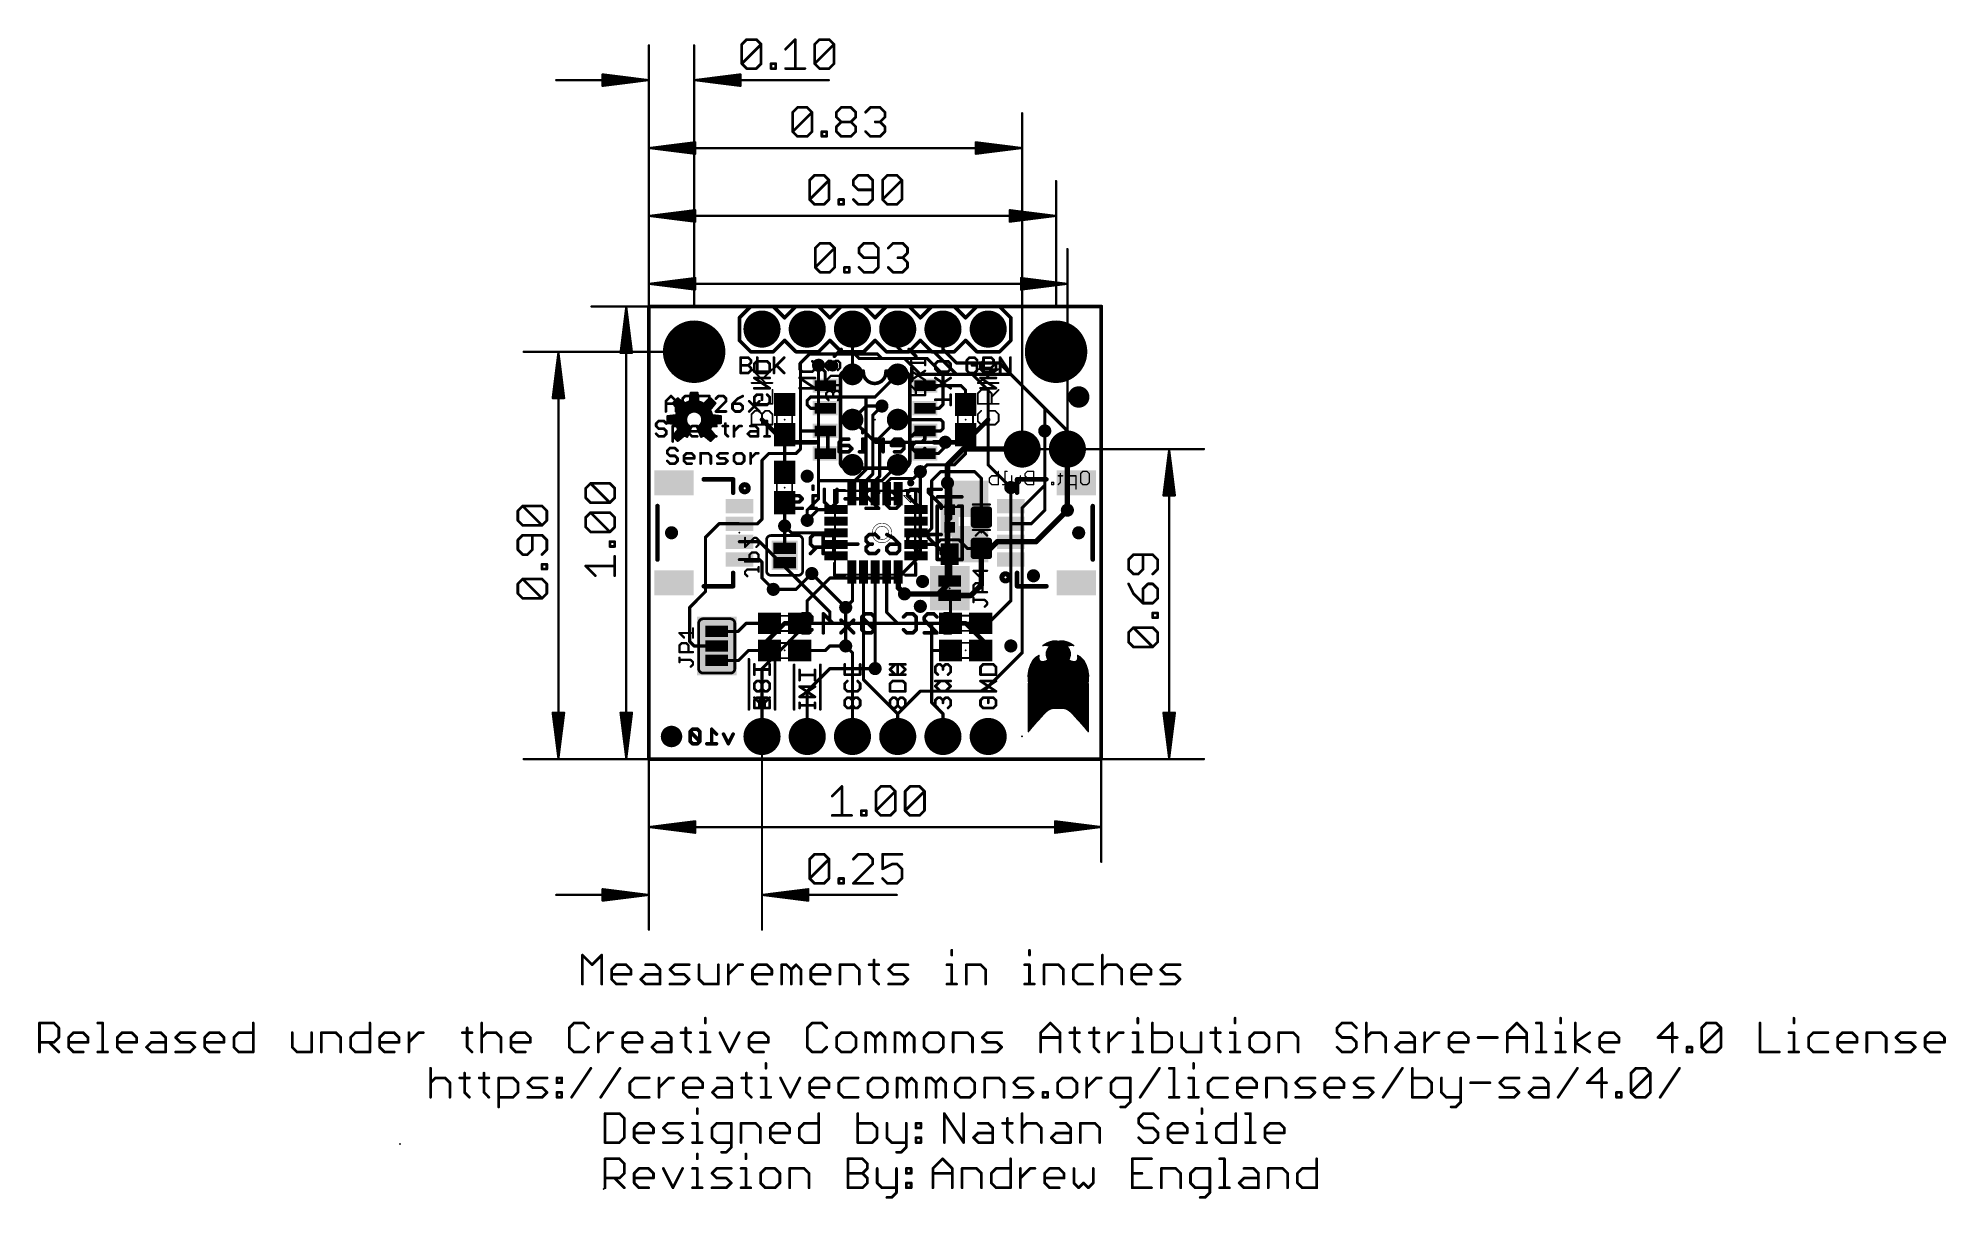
# Model space of a CAD drawing. Extents: x -34 to 73, y -25 to 40.
import ezdxf

# ---------------------------------------------------------------- set-up
doc = ezdxf.new("R2010")
doc.units = 0
for name, color, linetype in [('1', 12, 'CONTINUOUS'), ('16', 132, 'CONTINUOUS'), ('17', 110, 'CONTINUOUS'), ('18', 110, 'CONTINUOUS'), ('20', 53, 'CONTINUOUS'), ('21', 41, 'CONTINUOUS'), ('22', 40, 'CONTINUOUS'), ('23', 53, 'CONTINUOUS'), ('29', 253, 'CONTINUOUS'), ('30', 253, 'CONTINUOUS'), ('31', 253, 'CONTINUOUS'), ('47', 253, 'CONTINUOUS'), ('51', 53, 'CONTINUOUS')]:
    doc.layers.add(name, color=color, linetype=linetype)

# ---------------------------------------------------------------- blocks, each defined once
blk = doc.blocks.new('RECT')
blk.add_solid([(-0.5, -0.5), (0.5, -0.5), (-0.5, 0.5), (0.5, 0.5)])
blk = doc.blocks.new('RECT160000X160000R30')
at = {"const_width": 0.15}
blk.add_lwpolyline([(0.425, -0.35), (0.425, 0.35, 0.4142), (0.35, 0.425), (-0.35, 0.425, 0.4142), (-0.425, 0.35), (-0.425, -0.35, 0.4142), (-0.35, -0.425), (0.35, -0.425, 0.4142)], format="xyb", close=True, dxfattribs=at)
blk.add_solid([(-0.3754, -0.3754), (0.3754, -0.3754), (-0.3754, 0.3754), (0.3754, 0.3754)])
blk = doc.blocks.new('RECT192512X192512R30')
at = {"const_width": 0.1805}
blk.add_lwpolyline([(0.5114, -0.4211), (0.5114, 0.4211, 0.4142), (0.4211, 0.5114), (-0.4211, 0.5114, 0.4142), (-0.5114, 0.4211), (-0.5114, -0.4211, 0.4142), (-0.4211, -0.5114), (0.4211, -0.5114, 0.4142)], format="xyb", close=True, dxfattribs=at)
blk.add_solid([(-0.4465, -0.4465), (0.4465, -0.4465), (-0.4465, 0.4465), (0.4465, 0.4465)])
blk = doc.blocks.new('ROUNDP')
at = {"const_width": 0.5}
blk.add_lwpolyline([(0, -0.25, 1), (0, 0.25, 1), (0, -0.25)], format="xyb", dxfattribs=at)
blk = doc.blocks.new('PIE')
at = {"const_width": 0.5}
blk.add_lwpolyline([(0, -0.25, 1), (0, 0.25, 1), (0, -0.25)], format="xyb", dxfattribs=at)
blk = doc.blocks.new('ROUNDV')
at = {"const_width": 0.5}
blk.add_lwpolyline([(0, -0.25, 1), (0, 0.25, 1), (0, -0.25)], format="xyb", dxfattribs=at)

msp = doc.modelspace()

# ---------------------------------------------------------------- linework, layer by layer
at = {"layer": '1'}
for points, const_width in [([(0.0445, 25.4, 1), (-0.0445, 25.4)], 0.0889), ([(0, 25.4445, 1), (0, 25.3556)], 0.0889), ([(25.4445, 25.4, 1), (25.3556, 25.4)], 0.0889), ([(25.4, 25.3556, 1), (25.4, 25.4445)], 0.0889), ([(11.4744, 24.13, 1), (11.3856, 24.13)], 0.0889), ([(14.0145, 24.13, 1), (13.9256, 24.13)], 0.0889), ([(16.5545, 24.13, 1), (16.4656, 24.13)], 0.0889), ([(9.017, 22.7775, 1), (9.017, 22.6885)], 0.0889), ([(9.0484, 22.7016, 1), (8.9856, 22.7644)], 0.0889), ([(11.43, 22.7775, 1), (11.43, 22.6885)], 0.0889), ([(11.4744, 22.733, 1), (11.3856, 22.733)], 0.0889), ([(11.3856, 22.733, 1), (11.4744, 22.733)], 0.0889), ([(11.43, 22.6885, 1), (11.43, 22.7775)], 0.0889), ([(12.8584, 22.7644, 1), (12.7956, 22.7016)], 0.0889), ([(12.827, 22.6885, 1), (12.827, 22.7775)], 0.0889), ([(13.081, 22.5235, 1), (13.081, 22.4346)], 0.0889), ([(13.0496, 22.4476, 1), (13.1124, 22.5104)], 0.0889), ([(14.0014, 23.1454, 1), (13.9386, 23.0826)], 0.0889), ([(13.9256, 23.114, 1), (14.0145, 23.114)], 0.0889), ([(14.224, 22.9045, 1), (14.224, 22.8155)], 0.0889), ([(14.1926, 22.8286, 1), (14.2554, 22.8914)], 0.0889), ([(15.6524, 22.5104, 1), (15.5896, 22.4476)], 0.0889), ([(15.621, 22.4346, 1), (15.621, 22.5235)], 0.0889), ([(16.0334, 22.8914, 1), (15.9706, 22.8286)], 0.0889), ([(16.002, 22.8155, 1), (16.002, 22.9045)], 0.0889), ([(16.5414, 23.0184, 1), (16.4786, 22.9556)], 0.0889), ([(16.4656, 22.987, 1), (16.5545, 22.987)], 0.0889), ([(8.4776, 22.2564, 1), (8.5404, 22.1936)], 0.0889), ([(8.5534, 22.225, 1), (8.4646, 22.225)], 0.0889), ([(9.5564, 22.1294, 1), (9.4936, 22.0666)], 0.0889), ([(9.9444, 21.723, 1), (9.8556, 21.723)], 0.0889), ([(9.8686, 21.6916, 1), (9.9314, 21.7544)], 0.0889), ([(11.3856, 21.59, 1), (11.4744, 21.59)], 0.0889), ([(14.0014, 21.5586, 1), (13.9386, 21.6214)], 0.0889), ([(16.5545, 21.59, 1), (16.4656, 21.59)], 0.0889), ([(16.4786, 21.5586, 1), (16.5414, 21.6214)], 0.0889), ([(17.272, 21.6345, 1), (17.272, 21.5455)], 0.0889), ([(17.272, 22.2695, 1), (17.272, 22.1806)], 0.0889), ([(17.2406, 22.1936, 1), (17.3034, 22.2564)], 0.0889), ([(17.2406, 21.5586, 1), (17.3034, 21.6214)], 0.0889), ([(18.1924, 21.6214, 1), (18.1296, 21.5586)], 0.0889), ([(18.161, 21.5455, 1), (18.161, 21.6345)], 0.0889), ([(19.7164, 22.2564, 1), (19.6536, 22.1936)], 0.0889), ([(19.685, 22.1806, 1), (19.685, 22.2695)], 0.0889), ([(9.0805, 20.3645, 1), (9.0805, 20.2755)], 0.0889), ([(9.1119, 20.2886, 1), (9.0491, 20.3514)], 0.0889), ([(9.8556, 20.955, 1), (9.9444, 20.955)], 0.0889), ([(12.192, 20.3645, 1), (12.192, 20.2755)], 0.0889), ([(12.2364, 20.32, 1), (12.1476, 20.32)], 0.0889), ([(12.192, 20.2755, 1), (12.192, 20.3645)], 0.0889), ([(12.6686, 20.3514, 1), (12.7314, 20.2886)], 0.0889), ([(12.7, 20.2755, 1), (12.7, 20.3645)], 0.0889), ([(15.5, 20.9995, 1), (15.5, 20.9106)], 0.0889), ([(16.51, 20.9995, 1), (16.51, 20.9106)], 0.0889), ([(16.5545, 20.955, 1), (16.4656, 20.955)], 0.0889), ([(16.4656, 20.955, 1), (16.5545, 20.955)], 0.0889), ([(16.51, 20.9106, 1), (16.51, 20.9995)], 0.0889), ([(17.5574, 20.9864, 1), (17.4946, 20.9236)], 0.0889), ([(17.526, 20.9106, 1), (17.526, 20.9995)], 0.0889), ([(17.8245, 20.701, 1), (17.7355, 20.701)], 0.0889), ([(17.7486, 20.6696, 1), (17.8114, 20.7324)], 0.0889), ([(19.0945, 20.701, 1), (19.0055, 20.701)], 0.0889), ([(19.0186, 20.6696, 1), (19.0814, 20.7324)], 0.0889), ([(8.9345, 20.1295, 1), (8.8456, 20.1295)], 0.0889), ([(8.8586, 20.1609, 1), (8.9214, 20.0981)], 0.0889), ([(8.9214, 19.9069, 1), (8.8586, 19.8441)], 0.0889), ([(8.8456, 19.8755, 1), (8.9345, 19.8755)], 0.0889), ([(9.0805, 19.7295, 1), (9.0805, 19.6406)], 0.0889), ([(9.0491, 19.6536, 1), (9.1119, 19.7164)], 0.0889), ([(9.9, 19.6406, 1), (9.9, 19.7295)], 0.0889), ([(12.5416, 19.3354, 1), (12.6044, 19.2726)], 0.0889), ([(12.6174, 19.304, 1), (12.5286, 19.304)], 0.0889), ([(13.1124, 19.7806, 1), (13.0496, 19.8434)], 0.0889), ([(15.5, 19.7295, 1), (15.5, 19.6406)], 0.0889), ([(16.2636, 19.7164, 1), (16.3264, 19.6536)], 0.0889), ([(16.295, 19.6406, 1), (16.295, 19.7295)], 0.0889), ([(16.4656, 19.9, 1), (16.5545, 19.9)], 0.0889), ([(16.5414, 19.8686, 1), (16.4786, 19.9314)], 0.0889), ([(17.7355, 19.9, 1), (17.8245, 19.9)], 0.0889), ([(22.2695, 19.685, 1), (22.1806, 19.685)], 0.0889), ([(22.1936, 19.6536, 1), (22.2564, 19.7164)], 0.0889), ([(7.6645, 18.2, 1), (7.5755, 18.2)], 0.0889), ([(8.509, 18.4595, 1), (8.509, 18.3705)], 0.0889), ([(8.5534, 18.415, 1), (8.4646, 18.415)], 0.0889), ([(8.4646, 18.415, 1), (8.5534, 18.415)], 0.0889), ([(9.9, 18.3705, 1), (9.9, 18.4595)], 0.0889), ([(13.97, 19.0945, 1), (13.97, 19.0055)], 0.0889), ([(14.0014, 19.0186, 1), (13.9386, 19.0814)], 0.0889), ([(15.5, 18.4595, 1), (15.5, 18.3705)], 0.0889), ([(16.4144, 19.0814, 1), (16.3516, 19.0186)], 0.0889), ([(16.3516, 18.4464, 1), (16.4144, 18.3836)], 0.0889), ([(16.383, 19.0055, 1), (16.383, 19.0945)], 0.0889), ([(16.383, 18.3705, 1), (16.383, 18.4595)], 0.0889), ([(16.5545, 18.923, 1), (16.4656, 18.923)], 0.0889), ([(16.4656, 18.542, 1), (16.5545, 18.542)], 0.0889), ([(16.4786, 18.8916, 1), (16.5414, 18.9544)], 0.0889), ([(16.5414, 18.5106, 1), (16.4786, 18.5734)], 0.0889), ([(17.8245, 18.2, 1), (17.7355, 18.2)], 0.0889), ([(22.2695, 18.415, 1), (22.1806, 18.415)], 0.0889), ([(22.1806, 18.415, 1), (22.2695, 18.415)], 0.0889), ([(6.731, 17.1895, 1), (6.731, 17.1005)], 0.0889), ([(6.7624, 17.1136, 1), (6.6996, 17.1764)], 0.0889), ([(7.6645, 17.145, 1), (7.5755, 17.145)], 0.0889), ([(7.5755, 17.145, 1), (7.6645, 17.145)], 0.0889), ([(7.62, 17.1895, 1), (7.62, 17.1005)], 0.0889), ([(7.62, 17.1005, 1), (7.62, 17.1895)], 0.0889), ([(8.2236, 17.1764, 1), (8.2864, 17.1136)], 0.0889), ([(8.255, 17.1005, 1), (8.255, 17.1895)], 0.0889), ([(8.4646, 17.399, 1), (8.5534, 17.399)], 0.0889), ([(8.5404, 17.3676, 1), (8.4776, 17.4304)], 0.0889), ([(12.9985, 18.034, 1), (12.9096, 18.034)], 0.0889), ([(12.9226, 18.0654, 1), (12.9854, 18.0026)], 0.0889), ([(15.5, 17.1895, 1), (15.5, 17.1005)], 0.0889), ([(16.2246, 17.1764, 1), (16.2874, 17.1136)], 0.0889), ([(16.256, 17.1005, 1), (16.256, 17.1895)], 0.0889), ([(16.6815, 17.78, 1), (16.5925, 17.78)], 0.0889), ([(16.5925, 17.526, 1), (16.6815, 17.526)], 0.0889), ([(16.6684, 17.4946, 1), (16.6056, 17.5574)], 0.0889), ([(17.7355, 17.145, 1), (17.8245, 17.145)], 0.0889), ([(17.8114, 17.1136, 1), (17.7486, 17.1764)], 0.0889), ([(6.3945, 16.764, 1), (6.3056, 16.764)], 0.0889), ([(6.3186, 16.7954, 1), (6.3814, 16.7326)], 0.0889), ([(7.5755, 16.09, 1), (7.6645, 16.09)], 0.0889), ([(12.1476, 16.256, 1), (12.2364, 16.256)], 0.0889), ([(12.2234, 16.2246, 1), (12.1606, 16.2874)], 0.0889), ([(12.6044, 15.9706, 1), (12.5416, 16.0334)], 0.0889), ([(15.2086, 16.1604, 1), (15.2714, 16.0976)], 0.0889), ([(15.2714, 16.0976, 1), (15.2086, 16.1604)], 0.0889), ([(15.621, 16.5545, 1), (15.621, 16.4656)], 0.0889), ([(15.6524, 16.4786, 1), (15.5896, 16.5414)], 0.0889), ([(16.383, 16.1735, 1), (16.383, 16.0846)], 0.0889), ([(16.4144, 16.0976, 1), (16.3516, 16.1604)], 0.0889), ([(17.1136, 16.5414, 1), (17.1764, 16.4786)], 0.0889), ([(17.145, 16.4656, 1), (17.145, 16.5545)], 0.0889), ([(18.3194, 16.1604, 1), (18.2566, 16.0976)], 0.0889), ([(18.288, 16.0846, 1), (18.288, 16.1735)], 0.0889), ([(19.0814, 16.5414, 1), (19.0186, 16.4786)], 0.0889), ([(19.0055, 16.51, 1), (19.0945, 16.51)], 0.0889), ([(11.3686, 15.4954, 1), (11.4314, 15.4326)], 0.0889), ([(11.4444, 15.464, 1), (11.3556, 15.464)], 0.0889), ([(12.0945, 15.479, 1), (12.0056, 15.479)], 0.0889), ([(12.0186, 15.5104, 1), (12.0814, 15.4476)], 0.0889), ([(12.5286, 16.002, 1), (12.6174, 16.002)], 0.0889), ([(12.6686, 15.6524, 1), (12.7314, 15.5896)], 0.0889), ([(12.7445, 15.621, 1), (12.6556, 15.621)], 0.0889), ([(12.9096, 15.875, 1), (12.9985, 15.875)], 0.0889), ([(12.9854, 15.8436, 1), (12.9226, 15.9064)], 0.0889), ([(13.3945, 15.509, 1), (13.3056, 15.509)], 0.0889), ([(13.3186, 15.5404, 1), (13.3814, 15.4776)], 0.0889), ([(13.589, 15.7925, 1), (13.589, 15.7036)], 0.0889), ([(13.6204, 15.7166, 1), (13.5576, 15.7794)], 0.0889), ([(14.8276, 15.7794, 1), (14.8904, 15.7166)], 0.0889), ([(14.859, 15.7036, 1), (14.859, 15.7925)], 0.0889), ([(15.8436, 15.6524, 1), (15.9064, 15.5896)], 0.0889), ([(15.9194, 15.621, 1), (15.8306, 15.621)], 0.0889), ([(16.8179, 15.5479, 1), (16.7101, 15.4401)], 0.1524), ([(16.9672, 15.367, 1), (16.8148, 15.367)], 0.1524), ([(16.8371, 15.3131, 1), (16.9449, 15.4209)], 0.1524), ([(18.7135, 15.748, 1), (18.6245, 15.748)], 0.0889), ([(18.6376, 15.7166, 1), (18.7004, 15.7794)], 0.0889), ([(20.3645, 15.24, 1), (20.2755, 15.24)], 0.0889), ([(20.2886, 15.2086, 1), (20.3514, 15.2714)], 0.0889), ([(7.6645, 14.39, 1), (7.5755, 14.39)], 0.0889), ([(9.4915, 14.0444, 1), (9.4915, 13.9556)], 0.0889), ([(9.5229, 13.9686, 1), (9.4601, 14.0314)], 0.0889), ([(10.5, 13.9556, 1), (10.5, 14.0444)], 0.0889), ([(11.3556, 14.9, 1), (11.4444, 14.9)], 0.0889), ([(12.0056, 14.9, 1), (12.0945, 14.9)], 0.0889), ([(12.6556, 14.9, 1), (12.7445, 14.9)], 0.0889), ([(13.3056, 14.9, 1), (13.3945, 14.9)], 0.0889), ([(20.2755, 14.2, 1), (20.3645, 14.2)], 0.0889), ([(22.1806, 13.97, 1), (22.2695, 13.97)], 0.0889), ([(22.2564, 13.9386, 1), (22.1936, 14.0014)], 0.0889), ([(23.5489, 13.9161, 1), (23.4411, 14.0239)], 0.1524), ([(3.937, 13.2524, 1), (3.937, 13.1636)], 0.0889), ([(3.9684, 13.1766, 1), (3.9056, 13.2394)], 0.0889), ([(5.1034, 13.2394, 1), (5.0406, 13.1766)], 0.0889), ([(5.08, 13.2445, 1), (5.08, 13.1556)], 0.0889), ([(5.0486, 13.1686, 1), (5.1114, 13.2314)], 0.0889), ([(5.072, 13.1636, 1), (5.072, 13.2524)], 0.0889), ([(6.0566, 13.2314, 1), (6.1194, 13.1686)], 0.0889), ([(6.088, 13.1556, 1), (6.088, 13.2445)], 0.0889), ([(6.3056, 13.462, 1), (6.3945, 13.462)], 0.0889), ([(6.3814, 13.4306, 1), (6.3186, 13.4934)], 0.0889), ([(7.5755, 13.081, 1), (7.6645, 13.081)], 0.0889), ([(7.6514, 13.1124, 1), (7.5886, 13.0496)], 0.0889), ([(8.8586, 13.4299, 1), (8.9214, 13.3671)], 0.0889), ([(15.8306, 12.954, 1), (15.9194, 12.954)], 0.0889), ([(15.9064, 12.9226, 1), (15.8436, 12.9854)], 0.0889), ([(16.8148, 13.527, 1), (16.9672, 13.527)], 0.1524), ([(18.6245, 13.577, 1), (18.7135, 13.577)], 0.0889), ([(20.2886, 13.2314, 1), (20.3514, 13.1686)], 0.0889), ([(20.328, 13.2524, 1), (20.328, 13.1636)], 0.0889), ([(20.3594, 13.1766, 1), (20.2966, 13.2394)], 0.0889), ([(21.4316, 13.2394, 1), (21.4944, 13.1766)], 0.0889), ([(21.463, 13.1636, 1), (21.463, 13.2524)], 0.0889), ([(3.2195, 12.446, 1), (3.1306, 12.446)], 0.0889), ([(3.1436, 12.4774, 1), (3.2064, 12.4146)], 0.0889), ([(5.08, 12.2445, 1), (5.08, 12.1556)], 0.0889), ([(6.2464, 12.2314, 1), (6.1836, 12.1686)], 0.0889), ([(6.215, 12.1556, 1), (6.215, 12.2445)], 0.0889), ([(8.001, 12.7445, 1), (8.001, 12.6556)], 0.0889), ([(7.9696, 12.6686, 1), (8.0324, 12.7314)], 0.0889), ([(10.5, 12.6556, 1), (10.5, 12.7445)], 0.0889), ([(15, 12.7445, 1), (15, 12.6556)], 0.0889), ([(15, 12.0945, 1), (15, 12.0056)], 0.0889), ([(15.5896, 12.7314, 1), (15.6524, 12.6686)], 0.0889), ([(15.621, 12.6556, 1), (15.621, 12.7445)], 0.0889), ([(16.0953, 12.0814, 1), (16.1581, 12.0186)], 0.0889), ([(16.1267, 12.0056, 1), (16.1267, 12.0945)], 0.0889), ([(16.383, 12.3507, 1), (16.383, 12.2619)], 0.0889), ([(16.4144, 12.2749, 1), (16.3516, 12.3377)], 0.0889), ([(17.4304, 12.3377, 1), (17.3676, 12.2749)], 0.0889), ([(17.399, 12.2619, 1), (17.399, 12.3507)], 0.0889), ([(17.8823, 11.8674, 1), (17.8823, 11.7786)], 0.0889), ([(17.8509, 11.7916, 1), (17.9137, 11.8544)], 0.0889), ([(18.669, 11.8992, 1), (18.669, 11.7468)], 0.1524), ([(18.7452, 11.823, 1), (18.5928, 11.823)], 0.1524), ([(18.669, 11.7786, 1), (18.669, 11.8674)], 0.0889), ([(19.1351, 11.8769, 1), (19.2429, 11.7691)], 0.1524), ([(19.189, 11.7468, 1), (19.189, 11.8992)], 0.1524), ([(19.566, 12.2762, 1), (19.566, 12.1238)], 0.1524), ([(19.6199, 12.1461, 1), (19.5121, 12.2539)], 0.1524), ([(20.32, 12.2762, 1), (20.32, 12.1238)], 0.1524), ([(20.3514, 12.2314, 1), (20.2886, 12.1686)], 0.0889), ([(20.32, 12.1238, 1), (20.32, 12.2762)], 0.1524), ([(20.2966, 12.1606, 1), (20.3594, 12.2234)], 0.0889), ([(21.6711, 12.2539, 1), (21.7789, 12.1461)], 0.1524), ([(21.725, 12.1238, 1), (21.725, 12.2762)], 0.1524), ([(5.08, 11.2445, 1), (5.08, 11.1556)], 0.0889), ([(6.2304, 11.2314, 1), (6.1676, 11.1686)], 0.0889), ([(6.199, 11.1556, 1), (6.199, 11.2445)], 0.0889), ([(6.3945, 11.049, 1), (6.3056, 11.049)], 0.0889), ([(6.3186, 11.0176, 1), (6.3814, 11.0804)], 0.0889), ([(16.9672, 11.5, 1), (16.8148, 11.5)], 0.1524), ([(6.3814, 10.1914, 1), (6.3186, 10.1286)], 0.0889), ([(6.3056, 10.16, 1), (6.3945, 10.16)], 0.0889), ([(9.1754, 10.4454, 1), (9.1126, 10.3826)], 0.0889), ([(11.4314, 10.5314, 1), (11.3686, 10.4686)], 0.0889), ([(11.4744, 10.47, 1), (11.3856, 10.47)], 0.0889), ([(11.3986, 10.4386, 1), (11.4614, 10.5014)], 0.0889), ([(12.0945, 10.5, 1), (12.0056, 10.5)], 0.0889), ([(12.7445, 10.5, 1), (12.6556, 10.5)], 0.0889), ([(13.3945, 10.5, 1), (13.3056, 10.5)], 0.0889), ([(14.0762, 10.5, 1), (13.9238, 10.5)], 0.1524), ([(14.0539, 9.6759, 1), (13.9461, 9.5681)], 0.1524), ([(13.9238, 9.622, 1), (14.0762, 9.622)], 0.1524), ([(16.8148, 9.9949, 1), (16.9672, 9.9949)], 0.1524), ([(18.5928, 9.779, 1), (18.7452, 9.779)], 0.1524), ([(18.7229, 9.7251, 1), (18.6151, 9.8329)], 0.1524), ([(2.2546, 8.5404, 1), (2.3174, 8.4776)], 0.0889), ([(2.3304, 8.509, 1), (2.2416, 8.509)], 0.0889), ([(3.1306, 9.398, 1), (3.2195, 9.398)], 0.0889), ([(3.2064, 9.3666, 1), (3.1436, 9.4294)], 0.0889), ([(6.9536, 9.4936, 1), (7.0164, 9.5564)], 0.0889), ([(11.0176, 8.5404, 1), (11.0804, 8.4776)], 0.0889), ([(11.0176, 8.4776, 1), (11.0804, 8.5404)], 0.0889), ([(11.3856, 8.89, 1), (11.4744, 8.89)], 0.0889), ([(11.4614, 8.8586, 1), (11.3986, 8.9214)], 0.0889), ([(14.2971, 9.2171, 1), (14.4049, 9.3249)], 0.1524), ([(16.891, 9.2583, 1), (16.891, 9.1059)], 0.1524), ([(16.9224, 9.2135, 1), (16.8596, 9.1507)], 0.0889), ([(16.9745, 9.1431, 1), (16.8855, 9.1431)], 0.0889), ([(16.8986, 9.1117, 1), (16.9614, 9.1745)], 0.0889), ([(18.0182, 9.236, 1), (18.126, 9.1282)], 0.1524), ([(18.0721, 9.1059, 1), (18.0721, 9.2583)], 0.1524), ([(5.461, 7.6645, 1), (5.461, 7.5755)], 0.0889), ([(5.4924, 7.5886, 1), (5.4296, 7.6514)], 0.0889), ([(6.77, 7.5755, 1), (6.77, 7.6645)], 0.0889), ([(8.47, 7.6645, 1), (8.47, 7.5755)], 0.0889), ([(10.16, 7.6645, 1), (10.16, 7.5755)], 0.0889), ([(10.2044, 8.255, 1), (10.1156, 8.255)], 0.0889), ([(10.1156, 7.62, 1), (10.2044, 7.62)], 0.0889), ([(10.1286, 8.2236, 1), (10.1914, 8.2864)], 0.0889), ([(10.16, 7.5755, 1), (10.16, 7.6645)], 0.0889), ([(12.0945, 7.62, 1), (12.0056, 7.62)], 0.0889), ([(12.0056, 7.62, 1), (12.0945, 7.62)], 0.0889), ([(12.05, 7.5755, 1), (12.05, 7.6645)], 0.0889), ([(13.3814, 8.2714, 1), (13.3186, 8.2086)], 0.0889), ([(13.3056, 8.24, 1), (13.3945, 8.24)], 0.0889), ([(13.97, 7.6645, 1), (13.97, 7.5755)], 0.0889), ([(13.9386, 7.5886, 1), (14.0014, 7.6514)], 0.0889), ([(15.875, 7.6645, 1), (15.875, 7.5755)], 0.0889), ([(15.9194, 7.62, 1), (15.8306, 7.62)], 0.0889), ([(15.875, 7.5755, 1), (15.875, 7.6645)], 0.0889), ([(16.8855, 7.62, 1), (16.9745, 7.62)], 0.0889), ([(16.93, 7.5755, 1), (16.93, 7.6645)], 0.0889), ([(2.3174, 6.6354, 1), (2.2546, 6.5726)], 0.0889), ([(2.2416, 6.604, 1), (2.3304, 6.604)], 0.0889), ([(2.54, 6.3945, 1), (2.54, 6.3056)], 0.0889), ([(3.81, 7.2073, 1), (3.81, 7.1184)], 0.0889), ([(3.81, 6.3056, 1), (3.81, 6.3945)], 0.0889), ([(4.9724, 7.1942, 1), (5.0352, 7.1314)], 0.0889), ([(5.0038, 7.1184, 1), (5.0038, 7.2073)], 0.0889), ([(10.16, 6.3945, 1), (10.16, 6.3056)], 0.0889), ([(10.1914, 6.3186, 1), (10.1286, 6.3814)], 0.0889), ([(11.0804, 6.3814, 1), (11.0176, 6.3186)], 0.0889), ([(11.049, 6.3056, 1), (11.049, 6.3945)], 0.0889), ([(2.5086, 6.3186, 1), (2.5714, 6.3814)], 0.0889), ([(3.81, 5.5817, 1), (3.81, 5.4928)], 0.0889), ([(4.9978, 5.5686, 1), (5.0606, 5.5058)], 0.0889), ([(5.0292, 5.4928, 1), (5.0292, 5.5817)], 0.0889), ([(5.588, 6.1405, 1), (5.588, 6.0515)], 0.0889), ([(5.6194, 6.0646, 1), (5.5566, 6.1274)], 0.0889), ([(6.77, 6.0515, 1), (6.77, 6.1405)], 0.0889), ([(8.47, 6.1405, 1), (8.47, 6.0515)], 0.0889), ([(9.8746, 6.1274, 1), (9.9374, 6.0646)], 0.0889), ([(9.906, 6.0515, 1), (9.906, 6.1405)], 0.0889), ([(11.4744, 5.969, 1), (11.3856, 5.969)], 0.0889), ([(11.3986, 5.9376, 1), (11.4614, 6.0004)], 0.0889), ([(15.875, 6.1405, 1), (15.875, 6.0515)], 0.0889), ([(15.9194, 6.096, 1), (15.8306, 6.096)], 0.0889), ([(15.8306, 6.096, 1), (15.9194, 6.096)], 0.0889), ([(16.93, 6.0515, 1), (16.93, 6.1405)], 0.0889), ([(12.0814, 4.4914, 1), (12.0186, 4.4286)], 0.0889), ([(12.0056, 4.46, 1), (12.0945, 4.46)], 0.0889), ([(12.6556, 5.08, 1), (12.7445, 5.08)], 0.0889), ([(15.9064, 3.2064, 1), (15.8436, 3.1436)], 0.0889), ([(15.8306, 3.175, 1), (15.9194, 3.175)], 0.0889), ([(14.0145, 2.54, 1), (13.9256, 2.54)], 0.0889), ([(13.9386, 2.5086, 1), (14.0014, 2.5714)], 0.0889), ([(16.5545, 2.54, 1), (16.4656, 2.54)], 0.0889), ([(16.4786, 2.5086, 1), (16.5414, 2.5714)], 0.0889), ([(11.3856, 1.27, 1), (11.4744, 1.27)], 0.0889), ([(13.9256, 1.27, 1), (14.0145, 1.27)], 0.0889), ([(16.4656, 1.27, 1), (16.5545, 1.27)], 0.0889), ([(0, 0.0445, 1), (0, -0.0445)], 0.0889), ([(-0.0445, 0, 1), (0.0445, 0)], 0.0889), ([(25.3556, 0, 1), (25.4445, 0)], 0.0889), ([(25.4, -0.0445, 1), (25.4, 0.0445)], 0.0889)]:
    msp.add_lwpolyline(points, format="xyb", dxfattribs=dict(at, const_width=const_width))
for points, const_width in [([(25.4, 25.4), (0, 25.4)], 0.1778), ([(0, 25.4), (0, 0)], 0.1778), ([(25.4, 0), (25.4, 25.4)], 0.1778), ([(11.43, 24.13), (11.43, 22.733)], 0.1778), ([(13.97, 23.114), (13.97, 24.13)], 0.1778), ([(16.51, 24.13), (16.51, 22.987)], 0.1778), ([(9.017, 22.733), (8.509, 22.225)], 0.1778), ([(9.017, 22.733), (11.43, 22.733)], 0.1778), ([(11.43, 22.733), (11.43, 21.59)], 0.1778), ([(11.43, 22.733), (12.827, 22.733)], 0.1778), ([(13.081, 22.479), (12.827, 22.733)], 0.1778), ([(13.081, 22.479), (15.621, 22.479)], 0.1778), ([(14.224, 22.86), (13.97, 23.114)], 0.1778), ([(14.224, 22.86), (16.002, 22.86)], 0.1778), ([(15.621, 22.479), (16.51, 21.59)], 0.1778), ([(16.002, 22.86), (17.272, 21.59)], 0.1778), ([(16.51, 22.987), (17.272, 22.225)], 0.1778), ([(8.509, 22.225), (8.509, 18.415)], 0.1778), ([(9.9, 21.723), (9.525, 22.098)], 0.1778), ([(9.9, 20.955), (9.9, 21.723)], 0.1778), ([(12.7, 20.32), (13.97, 21.59)], 0.1778), ([(16.51, 21.59), (16.51, 20.955)], 0.1778), ([(17.272, 22.225), (19.685, 22.225)], 0.1778), ([(17.272, 21.59), (18.161, 21.59)], 0.1778), ([(19.05, 20.701), (18.161, 21.59)], 0.1778), ([(19.685, 22.225), (22.225, 19.685)], 0.1778), ([(9.0805, 20.32), (8.89, 20.1295)], 0.1778), ([(9.0805, 20.32), (12.192, 20.32)], 0.1778), ([(12.192, 20.32), (12.192, 16.256)], 0.1778), ([(12.192, 20.32), (12.7, 20.32)], 0.1778), ([(16.51, 20.955), (15.5, 20.955)], 0.1778), ([(16.51, 20.955), (16.51, 19.9)], 0.1778), ([(17.526, 20.955), (16.51, 20.955)], 0.1778), ([(17.78, 20.701), (17.526, 20.955)], 0.1778), ([(17.78, 19.9), (17.78, 20.701)], 0.1778), ([(19.05, 16.51), (19.05, 20.701)], 0.1778), ([(8.89, 20.1295), (8.89, 19.8755)], 0.1778), ([(8.89, 19.8755), (9.0805, 19.685)], 0.1778), ([(9.0805, 19.685), (9.9, 19.685)], 0.1778), ([(12.573, 19.304), (13.081, 19.812)], 0.1778), ([(12.573, 16.002), (12.573, 19.304)], 0.1778), ([(16.295, 19.685), (15.5, 19.685)], 0.1778), ([(16.51, 19.9), (16.295, 19.685)], 0.1778), ([(22.225, 19.685), (22.225, 18.415)], 0.1778), ([(7.62, 18.2), (7.62, 17.145)], 0.1778), ([(8.509, 18.415), (9.9, 18.415)], 0.1778), ([(8.509, 18.415), (8.509, 17.399)], 0.1778), ([(12.954, 18.034), (13.97, 19.05)], 0.1778), ([(13.97, 19.05), (16.383, 19.05)], 0.1778), ([(16.383, 18.415), (15.5, 18.415)], 0.1778), ([(16.383, 19.05), (16.51, 18.923)], 0.1778), ([(16.51, 18.542), (16.383, 18.415)], 0.1778), ([(16.51, 18.923), (16.51, 18.542)], 0.1778), ([(17.78, 17.145), (17.78, 18.2)], 0.1778), ([(22.225, 13.97), (22.225, 18.415)], 0.1778), ([(6.35, 16.764), (6.731, 17.145)], 0.1778), ([(6.731, 17.145), (7.62, 17.145)], 0.1778), ([(7.62, 17.145), (7.62, 16.09)], 0.1778), ([(8.255, 17.145), (7.62, 17.145)], 0.1778), ([(8.509, 17.399), (8.255, 17.145)], 0.1778), ([(12.954, 15.875), (12.954, 18.034)], 0.1778), ([(15.5, 17.145), (16.256, 17.145)], 0.1778), ([(16.256, 17.145), (16.637, 17.526)], 0.1778), ([(16.637, 17.526), (16.637, 17.78)], 0.1778), ([(17.145, 16.51), (17.78, 17.145)], 0.1778), ([(6.35, 13.462), (6.35, 16.764)], 0.1778), ([(12.192, 16.256), (11.4, 15.464)], 0.1778), ([(12.05, 15.479), (12.573, 16.002)], 0.1778), ([(14.859, 15.748), (15.24, 16.129)], 0.1778), ([(15.621, 16.51), (15.24, 16.129)], 0.1778), ([(17.145, 16.51), (15.621, 16.51)], 0.1778), ([(15.875, 15.621), (16.383, 16.129)], 0.1778), ([(16.383, 16.129), (18.288, 16.129)], 0.1778), ([(18.288, 16.129), (18.669, 15.748)], 0.1778), ([(20.32, 15.24), (19.05, 16.51)], 0.1778), ([(11.4, 14.9), (11.4, 15.464)], 0.1778), ([(12.05, 14.9), (12.05, 15.479)], 0.1778), ([(12.7, 15.621), (12.954, 15.875)], 0.1778), ([(12.7, 14.9), (12.7, 15.621)], 0.1778), ([(13.35, 15.509), (13.589, 15.748)], 0.1778), ([(13.35, 14.9), (13.35, 15.509)], 0.1778), ([(13.589, 15.748), (14.859, 15.748)], 0.1778), ([(15.875, 12.954), (15.875, 15.621)], 0.1778), ([(16.891, 15.367), (16.764, 15.494)], 0.3048), ([(16.891, 13.527), (16.891, 15.367)], 0.3048), ([(18.669, 15.748), (18.669, 13.577)], 0.1778), ([(20.32, 14.2), (20.32, 15.24)], 0.1778), ([(7.62, 14.39), (7.62, 13.081)], 0.1778), ([(9.4915, 14), (8.89, 13.3985)], 0.1778), ([(10.5, 14), (9.4915, 14)], 0.1778), ([(21.463, 13.208), (22.225, 13.97)], 0.1778), ([(21.725, 12.2), (23.495, 13.97)], 0.3048), ([(3.175, 12.446), (3.937, 13.208)], 0.1778), ([(3.937, 13.208), (5.072, 13.208)], 0.1778), ([(5.072, 13.208), (5.08, 13.2)], 0.1778), ([(5.08, 13.2), (6.088, 13.2)], 0.1778), ([(6.088, 13.2), (6.35, 13.462)], 0.1778), ([(7.62, 13.081), (8.001, 12.7)], 0.1778), ([(15.621, 12.7), (15.875, 12.954)], 0.1778), ([(20.328, 13.208), (20.32, 13.2)], 0.1778), ([(20.328, 13.208), (21.463, 13.208)], 0.1778), ([(3.175, 9.398), (3.175, 12.446)], 0.1778), ([(5.08, 12.2), (6.215, 12.2)], 0.1778), ([(6.215, 12.2), (10.16, 8.255)], 0.1778), ([(10.5, 12.7), (8.001, 12.7)], 0.1778), ([(15, 12.7), (15.621, 12.7)], 0.1778), ([(15, 12.05), (16.1267, 12.05)], 0.1778), ([(16.1267, 12.05), (16.383, 12.3063)], 0.1778), ([(16.383, 12.3063), (17.399, 12.3063)], 0.1778), ([(17.8823, 11.823), (17.399, 12.3063)], 0.1778), ([(18.669, 11.823), (17.8823, 11.823)], 0.1778), ([(18.669, 11.823), (19.189, 11.823)], 0.3048), ([(18.669, 9.779), (18.669, 11.823)], 0.3048), ([(19.189, 11.823), (19.566, 12.2)], 0.3048), ([(20.32, 12.2), (19.566, 12.2)], 0.3048), ([(20.32, 12.2), (21.725, 12.2)], 0.3048), ([(20.328, 12.192), (20.32, 12.2)], 0.1778), ([(5.08, 11.2), (6.199, 11.2)], 0.1778), ([(6.199, 11.2), (6.35, 11.049)], 0.1778), ([(6.35, 11.049), (6.35, 10.16)], 0.1778), ([(16.891, 9.9949), (16.891, 11.5)], 0.3048), ([(6.35, 10.16), (6.985, 9.525)], 0.1778), ([(9.144, 10.414), (11.049, 8.509)], 0.1778), ([(11.43, 10.47), (11.4, 10.5)], 0.1778), ([(11.43, 8.89), (11.43, 10.47)], 0.1778), ([(12.05, 10.5), (12.05, 7.62)], 0.1778), ([(12.7, 5.08), (12.7, 10.5)], 0.1778), ([(13.35, 10.5), (13.35, 8.24)], 0.1778), ([(14, 10.5), (14, 9.622)], 0.3048), ([(14, 9.622), (14.351, 9.271)], 0.3048), ([(18.0721, 9.1821), (18.669, 9.779)], 0.3048), ([(3.175, 9.398), (2.286, 8.509)], 0.1778), ([(2.286, 8.509), (2.286, 6.604)], 0.1778), ([(11.049, 8.509), (11.43, 8.89)], 0.1778), ([(18.0721, 9.1821), (16.891, 9.1821)], 0.3048), ([(16.93, 9.1431), (16.891, 9.1821)], 0.1778), ([(16.93, 7.62), (16.93, 9.1431)], 0.1778), ([(5.0038, 7.1628), (5.461, 7.62)], 0.1778), ([(5.461, 7.62), (6.77, 7.62)], 0.1778), ([(8.47, 7.62), (10.16, 7.62)], 0.1778), ([(10.16, 8.255), (10.16, 7.62)], 0.1778), ([(10.16, 7.62), (12.05, 7.62)], 0.1778), ([(12.05, 7.62), (12.05, 4.46)], 0.1778), ([(13.35, 8.24), (13.97, 7.62)], 0.1778), ([(15.875, 7.62), (13.97, 7.62)], 0.1778), ([(16.93, 7.62), (15.875, 7.62)], 0.1778), ([(15.875, 7.62), (15.875, 6.096)], 0.1778), ([(2.54, 6.35), (2.286, 6.604)], 0.1778), ([(3.81, 6.35), (2.54, 6.35)], 0.1778), ([(3.81, 7.1628), (5.0038, 7.1628)], 0.1778), ([(9.906, 6.096), (10.16, 6.35)], 0.1778), ([(10.16, 6.35), (11.049, 6.35)], 0.1778), ([(11.049, 6.35), (11.43, 5.969)], 0.1778), ([(3.81, 5.5372), (5.0292, 5.5372)], 0.1778), ([(5.0292, 5.5372), (5.588, 6.096)], 0.1778), ([(5.588, 6.096), (6.77, 6.096)], 0.1778), ([(8.47, 6.096), (9.906, 6.096)], 0.1778), ([(11.43, 5.969), (11.43, 1.27)], 0.1778), ([(15.875, 6.096), (15.875, 3.175)], 0.1778), ([(16.93, 6.096), (15.875, 6.096)], 0.1778), ([(13.97, 2.54), (12.05, 4.46)], 0.1778), ([(15.875, 3.175), (16.51, 2.54)], 0.1778), ([(13.97, 1.27), (13.97, 2.54)], 0.1778), ([(16.51, 2.54), (16.51, 1.27)], 0.1778), ([(0, 0), (25.4, 0)], 0.1778)]:
    msp.add_lwpolyline(points, dxfattribs=dict(at, const_width=const_width))
at = {"layer": '16'}
for points, const_width in [([(0.0445, 25.4, 1), (-0.0445, 25.4)], 0.0889), ([(0, 25.4445, 1), (0, 25.3556)], 0.0889), ([(25.4445, 25.4, 1), (25.3556, 25.4)], 0.0889), ([(25.4, 25.3556, 1), (25.4, 25.4445)], 0.0889), ([(11.4744, 24.13, 1), (11.3856, 24.13)], 0.0889), ([(11.4614, 22.8914, 1), (11.3986, 22.8286)], 0.0889), ([(11.3856, 22.86, 1), (11.4744, 22.86)], 0.0889), ([(11.811, 22.5235, 1), (11.811, 22.4346)], 0.0889), ([(11.7796, 22.4476, 1), (11.8424, 22.5104)], 0.0889), ([(14.3824, 22.5104, 1), (14.3196, 22.4476)], 0.0889), ([(14.351, 22.4346, 1), (14.351, 22.5235)], 0.0889), ([(9.5694, 22.098, 1), (9.4806, 22.098)], 0.0889), ([(15.24, 21.6345, 1), (15.24, 21.5455)], 0.0889), ([(15.2086, 21.5586, 1), (15.2714, 21.6214)], 0.0889), ([(20.3514, 21.6214, 1), (20.2886, 21.5586)], 0.0889), ([(20.32, 21.5455, 1), (20.32, 21.6345)], 0.0889), ([(12.192, 19.8565, 1), (12.192, 19.7675)], 0.0889), ([(12.2234, 19.7806, 1), (12.1606, 19.8434)], 0.0889), ([(13.081, 19.7675, 1), (13.081, 19.8565)], 0.0889), ([(11.4614, 19.0814, 1), (11.3986, 19.0186)], 0.0889), ([(11.3986, 19.0814, 1), (11.4614, 19.0186)], 0.0889), ([(22.2695, 18.415, 1), (22.1806, 18.415)], 0.0889), ([(23.5395, 18.415, 1), (23.4505, 18.415)], 0.0889), ([(23.4636, 18.3836, 1), (23.5264, 18.4464)], 0.0889), ([(12.7, 17.8245, 1), (12.7, 17.7355)], 0.0889), ([(12.6686, 17.7486, 1), (12.7314, 17.8114)], 0.0889), ([(16.637, 17.7355, 1), (16.637, 17.8245)], 0.0889), ([(17.653, 17.4752, 1), (17.653, 17.3228)], 0.1524), ([(17.7069, 17.3451, 1), (17.5991, 17.4529)], 0.1524), ([(20.955, 17.3228, 1), (20.955, 17.4752)], 0.1524), ([(23.5712, 17.399, 1), (23.4188, 17.399)], 0.1524), ([(23.4505, 17.399, 1), (23.5395, 17.399)], 0.0889), ([(14.0014, 16.4786, 1), (13.9386, 16.5414)], 0.0889), ([(15.2844, 16.129, 1), (15.1956, 16.129)], 0.0889), ([(16.8402, 16.51, 1), (16.6878, 16.51)], 0.1524), ([(16.7101, 16.5639, 1), (16.8179, 16.4561)], 0.1524), ([(9.525, 15.6654, 1), (9.525, 15.5766)], 0.0889), ([(9.5694, 15.621, 1), (9.4806, 15.621)], 0.0889), ([(9.4806, 15.621, 1), (9.5694, 15.621)], 0.0889), ([(13.0496, 15.6524, 1), (13.1124, 15.5896)], 0.0889), ([(13.081, 15.5766, 1), (13.081, 15.6654)], 0.0889), ([(16.8402, 15.494, 1), (16.6878, 15.494)], 0.1524), ([(16.6878, 15.494, 1), (16.8402, 15.494)], 0.1524), ([(20.3645, 15.24, 1), (20.2755, 15.24)], 0.0889), ([(22.1806, 15.367, 1), (22.2695, 15.367)], 0.0889), ([(22.2564, 15.3356, 1), (22.1936, 15.3984)], 0.0889), ([(8.9345, 13.97, 1), (8.8456, 13.97)], 0.0889), ([(8.8586, 14.0014, 1), (8.9214, 13.9386)], 0.0889), ([(9.4806, 14.605, 1), (9.5694, 14.605)], 0.0889), ([(9.5564, 14.5736, 1), (9.4936, 14.6364)], 0.0889), ([(20.9995, 14.097, 1), (20.9106, 14.097)], 0.0889), ([(20.9236, 14.1284, 1), (20.9864, 14.0656)], 0.0889), ([(23.4188, 13.97, 1), (23.5712, 13.97)], 0.1524), ([(7.6645, 13.081, 1), (7.5755, 13.081)], 0.0889), ([(8.8456, 13.3985, 1), (8.9345, 13.3985)], 0.0889), ([(7.5755, 11.8364, 1), (7.6645, 11.8364)], 0.0889), ([(15.1956, 11.43, 1), (15.2844, 11.43)], 0.0889), ([(15.2714, 11.3986, 1), (15.2086, 11.4614)], 0.0889), ([(9.1754, 10.3826, 1), (9.1126, 10.4454)], 0.0889), ([(10.16, 10.2044, 1), (10.16, 10.1156)], 0.0889), ([(10.1914, 10.1286, 1), (10.1286, 10.1914)], 0.0889), ([(13.9386, 10.1914, 1), (14.0014, 10.1286)], 0.0889), ([(13.97, 10.1156, 1), (13.97, 10.2044)], 0.0889), ([(16.6878, 9.779, 1), (16.8402, 9.779)], 0.1524), ([(16.8179, 9.7251, 1), (16.7101, 9.8329)], 0.1524), ([(6.985, 9.5694, 1), (6.985, 9.4806)], 0.0889), ([(8.2236, 9.5564, 1), (8.2864, 9.4936)], 0.0889), ([(8.255, 9.4806, 1), (8.255, 9.5694)], 0.0889), ([(8.9345, 8.89, 1), (8.8456, 8.89)], 0.0889), ([(8.8586, 8.9214, 1), (8.9214, 8.8586)], 0.0889), ([(11.0935, 8.509, 1), (11.0046, 8.509)], 0.0889), ([(14.351, 9.3472, 1), (14.351, 9.1948)], 0.1524), ([(16.2021, 9.3249, 1), (16.3099, 9.2171)], 0.1524), ([(16.256, 9.1948, 1), (16.256, 9.3472)], 0.1524), ([(20.2755, 8.89, 1), (20.3645, 8.89)], 0.0889), ([(20.3514, 8.8586, 1), (20.2886, 8.9214)], 0.0889), ([(8.8456, 7.62, 1), (8.9345, 7.62)], 0.0889), ([(8.9214, 7.5886, 1), (8.8586, 7.6514)], 0.0889), ([(11.049, 7.6645, 1), (11.049, 7.5755)], 0.0889), ([(11.0935, 7.62, 1), (11.0046, 7.62)], 0.0889), ([(11.0046, 7.62, 1), (11.0935, 7.62)], 0.0889), ([(19.0186, 7.6514, 1), (19.0814, 7.5886)], 0.0889), ([(19.05, 7.5755, 1), (19.05, 7.6645)], 0.0889), ([(11.0046, 6.35, 1), (11.0935, 6.35)], 0.0889), ([(20.9106, 5.969, 1), (20.9995, 5.969)], 0.0889), ([(20.9864, 5.9376, 1), (20.9236, 6.0004)], 0.0889), ([(6.3945, 5.08, 1), (6.3056, 5.08)], 0.0889), ([(6.3186, 5.1114, 1), (6.3814, 5.0486)], 0.0889), ([(10.16, 5.1245, 1), (10.16, 5.0355)], 0.0889), ([(10.1914, 5.0486, 1), (10.1286, 5.1114)], 0.0889), ([(12.7, 5.0355, 1), (12.7, 5.1245)], 0.0889), ([(8.9345, 3.81, 1), (8.8456, 3.81)], 0.0889), ([(8.8586, 3.8414, 1), (8.9214, 3.7786)], 0.0889), ([(15.24, 3.8544, 1), (15.24, 3.7656)], 0.0889), ([(15.2714, 3.7786, 1), (15.2086, 3.8414)], 0.0889), ([(18.7646, 3.8414, 1), (18.8274, 3.7786)], 0.0889), ([(18.796, 3.7656, 1), (18.796, 3.8544)], 0.0889), ([(14.0145, 2.54, 1), (13.9256, 2.54)], 0.0889), ([(13.9386, 2.5714, 1), (14.0014, 2.5086)], 0.0889), ([(2.3681, 1.5415, 1), (2.2665, 1.5415)], 0.1016), ([(2.3532, 1.5774, 1), (2.2814, 1.5056)], 0.1016), ([(2.2814, 1.5774, 1), (2.3532, 1.5056)], 0.1016), ([(2.3532, 1.0351, 1), (2.2814, 0.9633)], 0.1016), ([(2.4529, 1.7279, 1), (2.4529, 1.6263)], 0.1016), ([(2.4888, 1.6412, 1), (2.417, 1.713)], 0.1016), ([(2.76, 1.713, 1), (2.6881, 1.6412)], 0.1016), ([(2.7241, 1.6263, 1), (2.7241, 1.7279)], 0.1016), ([(2.9104, 1.5415, 1), (2.8088, 1.5415)], 0.1016), ([(2.8237, 1.5056, 1), (2.8956, 1.5774)], 0.1016), ([(2.8956, 0.9633, 1), (2.8237, 1.0351)], 0.1016), ([(2.8237, 0.9633, 1), (2.8956, 1.0351)], 0.1016), ([(3.5599, 1.713, 1), (3.4881, 1.6412)], 0.1016), ([(3.5748, 1.6771, 1), (3.4732, 1.6771)], 0.1016), ([(3.7592, 1.37, 1), (3.8311, 1.4418)], 0.1016), ([(4.2338, 1.4286, 1), (4.1429, 1.3832)], 0.1016), ([(4.7761, 1.3832, 1), (4.6852, 1.4286)], 0.1016), ([(6.3056, 1.27, 1), (6.3945, 1.27)], 0.0889), ([(8.8456, 1.27, 1), (8.9345, 1.27)], 0.0889), ([(13.9256, 1.27, 1), (14.0145, 1.27)], 0.0889), ([(0, 0.0445, 1), (0, -0.0445)], 0.0889), ([(-0.0445, 0, 1), (0.0445, 0)], 0.0889), ([(2.2665, 0.9992, 1), (2.3681, 0.9992)], 0.1016), ([(2.4529, 0.9144, 1), (2.4529, 0.8128)], 0.1016), ([(2.417, 0.8277, 1), (2.4888, 0.8995)], 0.1016), ([(2.6881, 0.8995, 1), (2.76, 0.8277)], 0.1016), ([(2.7241, 0.8128, 1), (2.7241, 0.9144)], 0.1016), ([(2.8088, 0.9992, 1), (2.9104, 0.9992)], 0.1016), ([(3.2528, 0.9144, 1), (3.2528, 0.8128)], 0.1016), ([(3.4732, 0.8636, 1), (3.5748, 0.8636)], 0.1016), ([(3.7952, 0.8128, 1), (3.7952, 0.9144)], 0.1016), ([(4.4141, 0.8863, 1), (4.505, 0.8409)], 0.1016), ([(4.4141, 0.8409, 1), (4.505, 0.8863)], 0.1016), ([(25.3556, 0, 1), (25.4445, 0)], 0.0889), ([(25.4, -0.0445, 1), (25.4, 0.0445)], 0.0889)]:
    msp.add_lwpolyline(points, format="xyb", dxfattribs=dict(at, const_width=const_width))
for points, const_width in [([(0, 25.4), (25.4, 25.4)], 0.1778), ([(0, 0), (0, 25.4)], 0.1778), ([(25.4, 25.4), (25.4, 0)], 0.1778), ([(11.43, 22.86), (11.43, 24.13)], 0.1778), ([(11.811, 22.479), (11.43, 22.86)], 0.1778), ([(14.351, 22.479), (11.811, 22.479)], 0.1778), ([(15.24, 21.59), (14.351, 22.479)], 0.1778), ([(9.525, 22.098), (9.525, 15.621)], 0.1778), ([(20.32, 21.59), (15.24, 21.59)], 0.1778), ([(23.495, 18.415), (20.32, 21.59)], 0.1778), ([(12.192, 19.812), (11.43, 19.05)], 0.1778), ([(13.081, 19.812), (12.192, 19.812)], 0.1778), ([(12.7, 17.78), (11.43, 19.05)], 0.1778), ([(22.225, 15.367), (22.225, 18.415)], 0.1778), ([(23.495, 17.399), (23.495, 18.415)], 0.1778), ([(12.7, 17.78), (16.637, 17.78)], 0.1778), ([(17.653, 17.399), (16.764, 16.51)], 0.3048), ([(17.653, 17.399), (20.955, 17.399)], 0.3048), ([(23.495, 13.97), (23.495, 17.399)], 0.3048), ([(13.97, 16.51), (13.081, 15.621)], 0.1778), ([(15.24, 16.129), (15.24, 11.43)], 0.1778), ([(16.764, 15.494), (16.764, 16.51)], 0.3048), ([(9.525, 15.621), (9.525, 14.605)], 0.1778), ([(13.081, 15.621), (9.525, 15.621)], 0.1778), ([(16.764, 15.494), (16.764, 9.779)], 0.3048), ([(20.32, 8.89), (20.32, 15.24)], 0.1778), ([(20.955, 14.097), (22.225, 15.367)], 0.1778), ([(9.525, 14.605), (8.89, 13.97)], 0.1778), ([(8.89, 13.97), (8.89, 13.3985)], 0.1778), ([(20.955, 5.969), (20.955, 14.097)], 0.1778), ([(7.62, 13.081), (7.62, 11.8364)], 0.1778), ([(15.24, 11.43), (13.97, 10.16)], 0.1778), ([(8.255, 9.525), (9.144, 10.414)], 0.1778), ([(10.16, 10.16), (8.89, 8.89)], 0.1778), ([(13.97, 10.16), (10.16, 10.16)], 0.1778), ([(16.764, 9.779), (16.256, 9.271)], 0.3048), ([(6.985, 9.525), (8.255, 9.525)], 0.1778), ([(8.89, 8.89), (8.89, 7.62)], 0.1778), ([(11.049, 7.62), (11.049, 8.509)], 0.1778), ([(14.351, 9.271), (16.256, 9.271)], 0.3048), ([(19.05, 7.62), (20.32, 8.89)], 0.1778), ([(8.89, 7.62), (6.35, 5.08)], 0.1778), ([(19.05, 7.62), (11.049, 7.62)], 0.1778), ([(11.049, 6.35), (11.049, 7.62)], 0.1778), ([(18.796, 3.81), (20.955, 5.969)], 0.1778), ([(6.35, 5.08), (6.35, 1.27)], 0.1778), ([(8.89, 3.81), (10.16, 5.08)], 0.1778), ([(10.16, 5.08), (12.7, 5.08)], 0.1778), ([(8.89, 1.27), (8.89, 3.81)], 0.1778), ([(15.24, 3.81), (13.97, 2.54)], 0.1778), ([(15.24, 3.81), (18.796, 3.81)], 0.1778), ([(13.97, 2.54), (13.97, 1.27)], 0.1778), ([(2.4529, 1.6771), (2.3173, 1.5415)], 0.2032), ([(2.3173, 1.5415), (2.3173, 0.9992)], 0.2032), ([(2.8596, 0.9992), (2.3173, 1.5415)], 0.2032), ([(2.3173, 0.9992), (2.4529, 0.8636)], 0.2032), ([(2.7241, 1.6771), (2.4529, 1.6771)], 0.2032), ([(2.8596, 1.5415), (2.7241, 1.6771)], 0.2032), ([(2.7241, 0.8636), (2.8596, 0.9992)], 0.2032), ([(2.8596, 0.9992), (2.8596, 1.5415)], 0.2032), ([(3.7952, 1.4059), (3.524, 1.6771)], 0.2032), ([(3.524, 1.6771), (3.524, 0.8636)], 0.2032), ([(4.4595, 0.8636), (4.1883, 1.4059)], 0.2032), ([(4.7307, 1.4059), (4.4595, 0.8636)], 0.2032), ([(25.4, 0), (0, 0)], 0.1778), ([(2.4529, 0.8636), (2.7241, 0.8636)], 0.2032), ([(3.7952, 0.8636), (3.2528, 0.8636)], 0.2032)]:
    msp.add_lwpolyline(points, dxfattribs=dict(at, const_width=const_width))
at = {"layer": '20', "const_width": 0.2032}
for points in [[(0, 0), (0, 25.4)], [(0, 25.4), (25.4, 25.4)], [(25.4, 25.4), (25.4, 0)], [(25.4, 0), (0, 0)]]:
    msp.add_lwpolyline(points, dxfattribs=at)
at = {"layer": '20', "const_width": 0.1016}
for points in [[(0.0508, 25.4, 1), (-0.0508, 25.4)], [(0, 25.4508, 1), (0, 25.3492)], [(25.4508, 25.4, 1), (25.3492, 25.4)], [(25.4, 25.3492, 1), (25.4, 25.4508)], [(0, 0.0508, 1), (0, -0.0508)], [(-0.0508, 0, 1), (0.0508, 0)], [(25.3492, 0, 1), (25.4508, 0)], [(25.4, -0.0508, 1), (25.4, 0.0508)]]:
    msp.add_lwpolyline(points, format="xyb", dxfattribs=at)
at = {"layer": '20'}
for centre in [(2.54, 22.86), (22.86, 22.86)]:
    msp.add_circle(centre, 1.651, dxfattribs=at)
at = {"layer": '21'}
for points, const_width in [([(5.08, 24.765), (5.715, 25.4)], 0.2032), ([(5.08, 23.495), (5.08, 24.765)], 0.2032), ([(5.715, 25.4), (6.985, 25.4)], 0.2032), ([(6.985, 25.4), (7.62, 24.765)], 0.2032), ([(7.62, 24.765), (8.255, 25.4)], 0.2032), ([(8.255, 25.4), (9.525, 25.4)], 0.2032), ([(9.525, 25.4), (10.16, 24.765)], 0.2032), ([(10.16, 24.765), (10.795, 25.4)], 0.2032), ([(10.795, 25.4), (12.065, 25.4)], 0.2032), ([(12.7, 24.765), (12.065, 25.4)], 0.2032), ([(12.7, 24.765), (13.335, 25.4)], 0.2032), ([(13.335, 25.4), (14.605, 25.4)], 0.2032), ([(14.605, 25.4), (15.24, 24.765)], 0.2032), ([(15.24, 24.765), (15.875, 25.4)], 0.2032), ([(15.875, 25.4), (17.145, 25.4)], 0.2032), ([(17.145, 25.4), (17.78, 24.765)], 0.2032), ([(17.78, 24.765), (18.415, 25.4)], 0.2032), ([(18.415, 25.4), (19.685, 25.4)], 0.2032), ([(20.32, 24.765), (19.685, 25.4)], 0.2032), ([(20.32, 23.495), (20.32, 24.765)], 0.2032), ([(5.715, 22.86), (5.08, 23.495)], 0.2032), ([(7.62, 23.495), (6.985, 22.86)], 0.2032), ([(8.255, 22.86), (7.62, 23.495)], 0.2032), ([(10.16, 23.495), (9.525, 22.86)], 0.2032), ([(10.795, 22.86), (10.16, 23.495)], 0.2032), ([(12.065, 22.86), (12.7, 23.495)], 0.2032), ([(13.335, 22.86), (12.7, 23.495)], 0.2032), ([(15.24, 23.495), (14.605, 22.86)], 0.2032), ([(15.875, 22.86), (15.24, 23.495)], 0.2032), ([(17.78, 23.495), (17.145, 22.86)], 0.2032), ([(18.415, 22.86), (17.78, 23.495)], 0.2032), ([(19.685, 22.86), (20.32, 23.495)], 0.2032), ([(5.1499, 21.6662), (5.1499, 22.5305)], 0.1524), ([(5.1499, 22.5305), (5.5821, 22.5305)], 0.1524), ([(5.5821, 22.5305), (5.7261, 22.3865)], 0.1524), ([(6.985, 22.86), (5.715, 22.86)], 0.2032), ([(6.0854, 22.5305), (6.0854, 21.6662)], 0.1524), ([(7.021, 22.5305), (7.021, 21.6662)], 0.1524), ([(7.021, 21.9543), (7.5972, 22.5305)], 0.1524), ([(9.525, 22.86), (8.255, 22.86)], 0.2032), ([(12.065, 22.86), (10.795, 22.86)], 0.2032), ([(14.605, 22.86), (13.335, 22.86)], 0.2032), ([(17.145, 22.86), (15.875, 22.86)], 0.2032), ([(17.994, 22.5305), (17.8499, 22.3865)], 0.1524), ([(18.2821, 22.5305), (17.994, 22.5305)], 0.1524), ([(18.4261, 22.3865), (18.2821, 22.5305)], 0.1524), ([(19.685, 22.86), (18.415, 22.86)], 0.2032), ([(18.7854, 21.6662), (18.7854, 22.5305)], 0.1524), ([(18.7854, 22.5305), (19.2176, 22.5305)], 0.1524), ([(19.2176, 22.5305), (19.3617, 22.3865)], 0.1524), ([(19.721, 21.6662), (19.721, 22.5305)], 0.1524), ([(19.721, 22.5305), (20.2972, 21.6662)], 0.1524), ([(20.2972, 21.6662), (20.2972, 22.5305)], 0.1524), ([(5.1499, 22.0984), (5.5821, 22.0984)], 0.1524), ([(5.5821, 21.6662), (5.1499, 21.6662)], 0.1524), ([(5.7261, 22.2424), (5.5821, 22.0984)], 0.1524), ([(5.5821, 22.0984), (5.7261, 21.9543)], 0.1524), ([(5.7261, 21.8103), (5.5821, 21.6662)], 0.1524), ([(5.7261, 22.3865), (5.7261, 22.2424)], 0.1524), ([(5.7261, 21.9543), (5.7261, 21.8103)], 0.1524), ([(6.0854, 21.6662), (6.6617, 21.6662)], 0.1524), ([(7.165, 22.0984), (7.5972, 21.6662)], 0.1524), ([(10.0092, 22.1369), (10.0013, 22.0663)], 0.0025), ([(10.0013, 22.0663), (10.0092, 21.9956)], 0.0025), ([(10.0014, 22.0679), (10.6361, 22.0679)], 0.0025), ([(10.0014, 22.0653), (10.6361, 22.0653)], 0.0025), ([(10.0016, 22.0628), (10.6359, 22.0628)], 0.0025), ([(10.0017, 22.0704), (10.6358, 22.0704)], 0.0025), ([(10.0019, 22.0602), (10.6356, 22.0602)], 0.0025), ([(10.002, 22.073), (10.6355, 22.073)], 0.0025), ([(10.0022, 22.0577), (10.6353, 22.0577)], 0.0025), ([(10.0023, 22.0755), (10.6352, 22.0755)], 0.0025), ([(10.0025, 22.0552), (10.635, 22.0552)], 0.0025), ([(10.0026, 22.078), (10.6349, 22.078)], 0.0025), ([(10.0028, 22.0526), (10.6347, 22.0526)], 0.0025), ([(10.0029, 22.0806), (10.6346, 22.0806)], 0.0025), ([(10.0031, 22.0831), (10.6344, 22.0831)], 0.0025), ([(10.0031, 22.0501), (10.6344, 22.0501)], 0.0025), ([(10.0034, 22.0857), (10.6341, 22.0857)], 0.0025), ([(10.0034, 22.0475), (10.6341, 22.0475)], 0.0025), ([(10.0036, 22.045), (10.6339, 22.045)], 0.0025), ([(10.0037, 22.0882), (10.6338, 22.0882)], 0.0025), ([(10.0039, 22.0425), (10.6336, 22.0425)], 0.0025), ([(10.004, 22.0907), (10.6335, 22.0907)], 0.0025), ([(10.0043, 22.0933), (10.6332, 22.0933)], 0.0025), ([(10.0042, 22.0399), (10.6333, 22.0399)], 0.0025), ([(10.0045, 22.0374), (10.633, 22.0374)], 0.0025), ([(10.0046, 22.0958), (10.6329, 22.0958)], 0.0025), ([(10.0048, 22.0348), (10.6327, 22.0348)], 0.0025), ([(10.0049, 22.0984), (10.6326, 22.0984)], 0.0025), ([(10.0051, 22.0323), (10.6324, 22.0323)], 0.0025), ([(10.0052, 22.1009), (10.6323, 22.1009)], 0.0025), ([(10.0054, 22.1034), (10.6321, 22.1034)], 0.0025), ([(10.0054, 22.0298), (10.6321, 22.0298)], 0.0025), ([(10.0056, 22.0272), (10.6319, 22.0272)], 0.0025), ([(10.0057, 22.106), (10.6318, 22.106)], 0.0025), ([(10.0059, 22.0247), (10.6316, 22.0247)], 0.0025), ([(10.006, 22.1085), (10.6315, 22.1085)], 0.0025), ([(10.0062, 22.0221), (10.6313, 22.0221)], 0.0025), ([(10.0063, 22.1111), (10.6312, 22.1111)], 0.0025), ([(10.0066, 22.1136), (10.6309, 22.1136)], 0.0025), ([(10.0065, 22.0196), (10.631, 22.0196)], 0.0025), ([(10.0068, 22.0171), (10.6307, 22.0171)], 0.0025), ([(10.0069, 22.1161), (10.6306, 22.1161)], 0.0025), ([(10.0071, 22.0145), (10.6304, 22.0145)], 0.0025), ([(10.0072, 22.1187), (10.6303, 22.1187)], 0.0025), ([(10.0074, 22.1212), (10.6301, 22.1212)], 0.0025), ([(10.0074, 22.012), (10.6301, 22.012)], 0.0025), ([(10.0076, 22.0094), (10.6298, 22.0094)], 0.0025), ([(10.0077, 22.1238), (10.6298, 22.1238)], 0.0025), ([(10.0079, 22.0069), (10.6296, 22.0069)], 0.0025), ([(10.008, 22.1263), (10.6295, 22.1263)], 0.0025), ([(10.0082, 22.0044), (10.6293, 22.0044)], 0.0025), ([(10.0083, 22.1288), (10.6292, 22.1288)], 0.0025), ([(10.0085, 22.0018), (10.629, 22.0018)], 0.0025), ([(10.0086, 22.1314), (10.6289, 22.1314)], 0.0025), ([(10.0089, 22.1339), (10.6286, 22.1339)], 0.0025), ([(10.0088, 21.9993), (10.6287, 21.9993)], 0.0025), ([(10.0091, 21.9967), (10.6284, 21.9967)], 0.0025), ([(10.0327, 22.204), (10.0092, 22.1369)], 0.0025), ([(10.0092, 22.1365), (10.6283, 22.1365)], 0.0025), ([(10.0092, 21.9956), (10.0327, 21.9285)], 0.0025), ([(10.0097, 21.9942), (10.6278, 21.9942)], 0.0025), ([(10.0099, 22.139), (10.6276, 22.139)], 0.0025), ([(10.0106, 21.9916), (10.6269, 21.9916)], 0.0025), ([(10.0108, 22.1415), (10.6267, 22.1415)], 0.0025), ([(10.0115, 21.9891), (10.626, 21.9891)], 0.0025), ([(10.0117, 22.1441), (10.6258, 22.1441)], 0.0025), ([(10.0124, 21.9866), (10.6251, 21.9866)], 0.0025), ([(10.0126, 22.1466), (10.6249, 22.1466)], 0.0025), ([(10.0133, 21.984), (10.6242, 21.984)], 0.0025), ([(10.0135, 22.1492), (10.624, 22.1492)], 0.0025), ([(10.0141, 21.9815), (10.6234, 21.9815)], 0.0025), ([(10.0144, 22.1517), (10.6231, 22.1517)], 0.0025), ([(10.015, 21.9789), (10.6225, 21.9789)], 0.0025), ([(10.0153, 22.1543), (10.6222, 22.1543)], 0.0025), ([(10.0159, 21.9764), (10.6216, 21.9764)], 0.0025), ([(10.0162, 22.1568), (10.6213, 22.1568)], 0.0025), ([(10.0168, 21.9739), (10.6207, 21.9739)], 0.0025), ([(10.0171, 22.1593), (10.6204, 22.1593)], 0.0025), ([(10.0177, 21.9713), (10.6198, 21.9713)], 0.0025), ([(10.018, 22.1619), (10.6196, 22.1619)], 0.0025), ([(10.0186, 21.9688), (10.6189, 21.9688)], 0.0025), ([(10.0188, 22.1644), (10.6187, 22.1644)], 0.0025), ([(10.0195, 21.9662), (10.618, 21.9662)], 0.0025), ([(10.0197, 22.167), (10.6178, 22.167)], 0.0025), ([(10.0204, 21.9637), (10.6171, 21.9637)], 0.0025), ([(10.0206, 22.1695), (10.6169, 22.1695)], 0.0025), ([(10.0213, 21.9612), (10.6162, 21.9612)], 0.0025), ([(10.0215, 22.172), (10.616, 22.172)], 0.0025), ([(10.0221, 21.9586), (10.6154, 21.9586)], 0.0025), ([(10.0224, 22.1746), (10.6151, 22.1746)], 0.0025), ([(10.023, 21.9561), (10.6145, 21.9561)], 0.0025), ([(10.0233, 22.1771), (10.6142, 22.1771)], 0.0025), ([(10.0239, 21.9535), (10.6136, 21.9535)], 0.0025), ([(10.0242, 22.1797), (10.6133, 22.1797)], 0.0025), ([(10.0248, 21.951), (10.6127, 21.951)], 0.0025), ([(10.0251, 22.1822), (10.6124, 22.1822)], 0.0025), ([(10.0257, 21.9485), (10.6118, 21.9485)], 0.0025), ([(10.0259, 22.1847), (10.6116, 22.1847)], 0.0025), ([(10.0266, 21.9459), (10.6109, 21.9459)], 0.0025), ([(10.0268, 22.1873), (10.6107, 22.1873)], 0.0025), ([(10.0275, 21.9434), (10.61, 21.9434)], 0.0025), ([(10.0277, 22.1898), (10.6098, 22.1898)], 0.0025), ([(10.0284, 21.9408), (10.6091, 21.9408)], 0.0025), ([(10.0286, 22.1924), (10.6089, 22.1924)], 0.0025), ([(10.0293, 21.9383), (10.6082, 21.9383)], 0.0025), ([(10.0295, 22.1949), (10.608, 22.1949)], 0.0025), ([(10.0302, 21.9358), (10.6073, 21.9358)], 0.0025), ([(10.0304, 22.1974), (10.6071, 22.1974)], 0.0025), ([(10.031, 21.9332), (10.6065, 21.9332)], 0.0025), ([(10.0313, 22.2), (10.6062, 22.2)], 0.0025), ([(10.0319, 21.9307), (10.6056, 21.9307)], 0.0025), ([(10.0322, 22.2025), (10.6053, 22.2025)], 0.0025), ([(10.0705, 22.2642), (10.0327, 22.204)], 0.0025), ([(10.0327, 21.9285), (10.0705, 21.8683)], 0.0025), ([(10.0329, 21.9281), (10.6046, 21.9281)], 0.0025), ([(10.0334, 22.2051), (10.6041, 22.2051)], 0.0025), ([(10.0345, 21.9256), (10.603, 21.9256)], 0.0025), ([(10.035, 22.2076), (10.6026, 22.2076)], 0.0025), ([(10.0361, 21.9231), (10.6014, 21.9231)], 0.0025), ([(10.0366, 22.2101), (10.601, 22.2101)], 0.0025), ([(10.0377, 21.9205), (10.5998, 21.9205)], 0.0025), ([(10.0381, 22.2127), (10.5994, 22.2127)], 0.0025), ([(10.0393, 21.918), (10.5982, 21.918)], 0.0025), ([(10.0397, 22.2152), (10.5978, 22.2152)], 0.0025), ([(10.0409, 21.9154), (10.5966, 21.9154)], 0.0025), ([(10.0413, 22.2178), (10.5962, 22.2178)], 0.0025), ([(10.0425, 21.9129), (10.595, 21.9129)], 0.0025), ([(10.0429, 22.2203), (10.5946, 22.2203)], 0.0025), ([(10.0441, 21.9104), (10.5934, 21.9104)], 0.0025), ([(10.0445, 22.2228), (10.593, 22.2228)], 0.0025), ([(10.0457, 21.9078), (10.5918, 21.9078)], 0.0025), ([(10.0461, 22.2254), (10.5914, 22.2254)], 0.0025), ([(10.0473, 21.9053), (10.5902, 21.9053)], 0.0025), ([(10.0477, 22.2279), (10.5898, 22.2279)], 0.0025), ([(10.0489, 21.9027), (10.5886, 21.9027)], 0.0025), ([(10.0493, 22.2305), (10.5882, 22.2305)], 0.0025), ([(10.0505, 21.9002), (10.587, 21.9002)], 0.0025), ([(10.0509, 22.233), (10.5866, 22.233)], 0.0025), ([(10.0521, 21.8976), (10.5854, 21.8976)], 0.0025), ([(10.0525, 22.2355), (10.585, 22.2355)], 0.0025), ([(10.0537, 21.8951), (10.5838, 21.8951)], 0.0025), ([(10.0541, 22.2381), (10.5834, 22.2381)], 0.0025), ([(10.0553, 21.8926), (10.5822, 21.8926)], 0.0025), ([(10.0557, 22.2406), (10.5818, 22.2406)], 0.0025), ([(10.0569, 21.89), (10.5806, 21.89)], 0.0025), ([(10.0573, 22.2432), (10.5802, 22.2432)], 0.0025), ([(10.0585, 21.8875), (10.579, 21.8875)], 0.0025), ([(10.0589, 22.2457), (10.5786, 22.2457)], 0.0025), ([(10.0601, 21.8849), (10.5774, 21.8849)], 0.0025), ([(10.0605, 22.2483), (10.577, 22.2483)], 0.0025), ([(10.0617, 21.8824), (10.5758, 21.8824)], 0.0025), ([(10.0621, 22.2508), (10.5754, 22.2508)], 0.0025), ([(10.0632, 21.8799), (10.5743, 21.8799)], 0.0025), ([(10.0637, 22.2533), (10.5738, 22.2533)], 0.0025), ([(10.0648, 21.8773), (10.5727, 21.8773)], 0.0025), ([(10.0653, 22.2559), (10.5722, 22.2559)], 0.0025), ([(10.0664, 21.8748), (10.5711, 21.8748)], 0.0025), ([(10.0669, 22.2584), (10.5706, 22.2584)], 0.0025), ([(10.068, 21.8722), (10.5695, 21.8722)], 0.0025), ([(10.0685, 22.261), (10.569, 22.261)], 0.0025), ([(10.0696, 21.8697), (10.5679, 21.8697)], 0.0025), ([(10.0701, 22.2635), (10.5674, 22.2635)], 0.0025), ([(10.1208, 22.3145), (10.0705, 22.2642)], 0.0025), ([(10.0705, 21.8683), (10.1208, 21.818)], 0.0025), ([(10.0716, 21.8672), (10.5659, 21.8672)], 0.0025), ([(10.0723, 22.266), (10.5652, 22.266)], 0.0025), ([(10.0742, 21.8646), (10.5633, 21.8646)], 0.0025), ([(10.0749, 22.2686), (10.5626, 22.2686)], 0.0025), ([(10.0767, 21.8621), (10.5608, 21.8621)], 0.0025), ([(10.0774, 22.2711), (10.5601, 22.2711)], 0.0025), ([(10.0793, 21.8595), (10.5582, 21.8595)], 0.0025), ([(10.08, 22.2737), (10.5575, 22.2737)], 0.0025), ([(10.0818, 21.857), (10.5557, 21.857)], 0.0025), ([(10.0825, 22.2762), (10.555, 22.2762)], 0.0025), ([(10.0844, 21.8545), (10.5531, 21.8545)], 0.0025), ([(10.0851, 22.2787), (10.5525, 22.2787)], 0.0025), ([(10.0869, 21.8519), (10.5506, 21.8519)], 0.0025), ([(10.0876, 22.2813), (10.5499, 22.2813)], 0.0025), ([(10.0894, 21.8494), (10.5481, 21.8494)], 0.0025), ([(10.0901, 22.2838), (10.5474, 22.2838)], 0.0025), ([(10.092, 21.8468), (10.5455, 21.8468)], 0.0025), ([(10.0927, 22.2864), (10.5448, 22.2864)], 0.0025), ([(10.0945, 21.8443), (10.543, 21.8443)], 0.0025), ([(10.0952, 22.2889), (10.5423, 22.2889)], 0.0025), ([(10.0971, 21.8418), (10.5404, 21.8418)], 0.0025), ([(10.0978, 22.2914), (10.5397, 22.2914)], 0.0025), ([(10.0996, 21.8392), (10.5379, 21.8392)], 0.0025), ([(10.1003, 22.294), (10.5372, 22.294)], 0.0025), ([(10.1021, 21.8367), (10.5354, 21.8367)], 0.0025), ([(10.1028, 22.2965), (10.5347, 22.2965)], 0.0025), ([(10.1047, 21.8341), (10.5328, 21.8341)], 0.0025), ([(10.1054, 22.2991), (10.5321, 22.2991)], 0.0025), ([(10.1072, 21.8316), (10.5303, 21.8316)], 0.0025), ([(10.1079, 22.3016), (10.5296, 22.3016)], 0.0025), ([(10.1098, 21.8291), (10.5277, 21.8291)], 0.0025), ([(10.1105, 22.3041), (10.527, 22.3041)], 0.0025), ([(10.1123, 21.8265), (10.5252, 21.8265)], 0.0025), ([(10.113, 22.3067), (10.5245, 22.3067)], 0.0025), ([(10.1148, 21.824), (10.5227, 21.824)], 0.0025), ([(10.1155, 22.3092), (10.522, 22.3092)], 0.0025), ([(10.1174, 21.8214), (10.5201, 21.8214)], 0.0025), ([(10.1181, 22.3118), (10.5194, 22.3118)], 0.0025), ([(10.1199, 21.8189), (10.5176, 21.8189)], 0.0025), ([(10.1206, 22.3143), (10.5169, 22.3143)], 0.0025), ([(10.181, 22.3523), (10.1208, 22.3145)], 0.0025), ([(10.1208, 21.818), (10.181, 21.7802)], 0.0025), ([(10.1235, 21.8163), (10.514, 21.8163)], 0.0025), ([(10.1246, 22.3169), (10.5129, 22.3169)], 0.0025), ([(10.1275, 21.8138), (10.51, 21.8138)], 0.0025), ([(10.1286, 22.3194), (10.5089, 22.3194)], 0.0025), ([(10.1315, 21.8113), (10.506, 21.8113)], 0.0025), ([(10.1326, 22.3219), (10.5049, 22.3219)], 0.0025), ([(10.1356, 21.8087), (10.5019, 21.8087)], 0.0025), ([(10.1367, 22.3245), (10.5008, 22.3245)], 0.0025), ([(10.1396, 21.8062), (10.4979, 21.8062)], 0.0025), ([(10.1407, 22.327), (10.4968, 22.327)], 0.0025), ([(10.1437, 21.8036), (10.4938, 21.8036)], 0.0025), ([(10.1448, 22.3296), (10.4927, 22.3296)], 0.0025), ([(10.1477, 21.8011), (10.4898, 21.8011)], 0.0025), ([(10.1488, 22.3321), (10.4887, 22.3321)], 0.0025), ([(10.1518, 21.7986), (10.4857, 21.7986)], 0.0025), ([(10.1529, 22.3346), (10.4846, 22.3346)], 0.0025), ([(10.1558, 21.796), (10.4817, 21.796)], 0.0025), ([(10.1569, 22.3372), (10.4806, 22.3372)], 0.0025), ([(10.1598, 21.7935), (10.4777, 21.7935)], 0.0025), ([(10.161, 22.3397), (10.4766, 22.3397)], 0.0025), ([(10.1639, 21.7909), (10.4736, 21.7909)], 0.0025), ([(10.165, 22.3423), (10.4725, 22.3423)], 0.0025), ([(10.1679, 21.7884), (10.4696, 21.7884)], 0.0025), ([(10.169, 22.3448), (10.4685, 22.3448)], 0.0025), ([(10.172, 21.7859), (10.4655, 21.7859)], 0.0025), ([(10.1731, 22.3473), (10.4644, 22.3473)], 0.0025), ([(10.176, 21.7833), (10.4615, 21.7833)], 0.0025), ([(10.1771, 22.3499), (10.4604, 22.3499)], 0.0025), ([(10.1801, 21.7808), (10.4574, 21.7808)], 0.0025), ([(10.2481, 22.3758), (10.181, 22.3523)], 0.0025), ([(10.181, 21.7802), (10.2481, 21.7567)], 0.0025), ([(10.1813, 22.3524), (10.4562, 22.3524)], 0.0025), ([(10.1866, 21.7782), (10.4509, 21.7782)], 0.0025), ([(10.1886, 22.355), (10.4489, 22.355)], 0.0025), ([(10.1938, 21.7757), (10.4437, 21.7757)], 0.0025), ([(10.1958, 22.3575), (10.4417, 22.3575)], 0.0025), ([(10.2011, 21.7732), (10.4364, 21.7732)], 0.0025), ([(10.2031, 22.36), (10.4344, 22.36)], 0.0025), ([(10.2084, 21.7706), (10.4291, 21.7706)], 0.0025), ([(10.2104, 22.3626), (10.4272, 22.3626)], 0.0025), ([(10.2156, 21.7681), (10.4219, 21.7681)], 0.0025), ([(10.2176, 22.3651), (10.4199, 22.3651)], 0.0025), ([(10.2229, 21.7655), (10.4146, 21.7655)], 0.0025), ([(10.2249, 22.3677), (10.4126, 22.3677)], 0.0025), ([(10.2301, 21.763), (10.4074, 21.763)], 0.0025), ([(10.2321, 22.3702), (10.4054, 22.3702)], 0.0025), ([(10.2374, 21.7605), (10.4001, 21.7605)], 0.0025), ([(10.2394, 22.3727), (10.3981, 22.3727)], 0.0025), ([(10.2447, 21.7579), (10.3928, 21.7579)], 0.0025), ([(10.2467, 22.3753), (10.3908, 22.3753)], 0.0025), ([(10.3187, 22.3838), (10.2481, 22.3758)], 0.0025), ([(10.2481, 21.7567), (10.3187, 21.7488)], 0.0025), ([(10.26, 21.7554), (10.3775, 21.7554)], 0.0025), ([(10.2662, 22.3778), (10.3713, 22.3778)], 0.0025), ([(10.2825, 21.7528), (10.355, 21.7528)], 0.0025), ([(10.2887, 22.3804), (10.3488, 22.3804)], 0.0025), ([(10.3051, 21.7503), (10.3324, 21.7503)], 0.0025), ([(10.3113, 22.3829), (10.3262, 22.3829)], 0.0025), ([(10.3894, 22.3758), (10.3187, 22.3838)], 0.0025), ([(10.3187, 21.7488), (10.3894, 21.7567)], 0.0025), ([(10.4565, 22.3523), (10.3894, 22.3758)], 0.0025), ([(10.3894, 21.7567), (10.4565, 21.7802)], 0.0025), ([(10.5167, 22.3145), (10.4565, 22.3523)], 0.0025), ([(10.4565, 21.7802), (10.5167, 21.818)], 0.0025), ([(10.567, 22.2642), (10.5167, 22.3145)], 0.0025), ([(10.5167, 21.818), (10.567, 21.8683)], 0.0025), ([(10.6048, 22.204), (10.567, 22.2642)], 0.0025), ([(10.567, 21.8683), (10.6048, 21.9285)], 0.0025), ([(10.6283, 22.1369), (10.6048, 22.204)], 0.0025), ([(10.6048, 21.9285), (10.6283, 21.9956)], 0.0025), ([(10.6363, 22.0663), (10.6283, 22.1369)], 0.0025), ([(10.6283, 21.9956), (10.6363, 22.0663)], 0.0025), ([(10.7537, 21.3868), (10.7537, 16.6132)], 0.2032), ([(11.0347, 21.7678), (12.0396, 21.7678)], 0.2032), ([(14.1526, 21.7678), (13.3096, 21.7678)], 0.2032), ([(14.6463, 16.7132), (14.6463, 21.3868)], 0.2032), ([(14.7574, 21.2344), (14.7574, 21.9202)], 0.2032), ([(17.8499, 22.3865), (17.8499, 21.8103)], 0.1524), ([(17.8499, 21.8103), (17.994, 21.6662)], 0.1524), ([(17.994, 21.6662), (18.2821, 21.6662)], 0.1524), ([(18.4261, 22.0984), (18.138, 22.0984)], 0.1524), ([(18.2821, 21.6662), (18.4261, 21.8103)], 0.1524), ([(18.4261, 21.8103), (18.4261, 22.0984)], 0.1524), ([(19.2176, 21.9543), (18.7854, 21.9543)], 0.1524), ([(19.0736, 21.9543), (19.3617, 21.6662)], 0.1524), ([(19.3617, 22.0984), (19.2176, 21.9543)], 0.1524), ([(19.3617, 22.3865), (19.3617, 22.0984)], 0.1524), ([(0.9526, 20.0834), (1.2408, 20.3715)], 0.1524), ([(1.2408, 20.3715), (1.5289, 20.0834)], 0.1524), ([(2.0322, 20.3715), (1.8882, 20.2275)], 0.1524), ([(2.3203, 20.3715), (2.0322, 20.3715)], 0.1524), ([(2.4644, 20.2275), (2.3203, 20.3715)], 0.1524), ([(2.8237, 20.3715), (3.3999, 20.3715)], 0.1524), ([(3.3999, 20.3715), (3.3999, 20.2275)], 0.1524), ([(3.9033, 20.3715), (3.7592, 20.2275)], 0.1524), ([(4.1914, 20.3715), (3.9033, 20.3715)], 0.1524), ([(4.3354, 20.2275), (4.1914, 20.3715)], 0.1524), ([(5.2709, 20.3715), (4.9828, 20.2275)], 0.1524), ([(0.9526, 19.5072), (0.9526, 20.0834)], 0.1524), ([(0.9526, 19.9394), (1.5289, 19.9394)], 0.1524), ([(1.5289, 20.0834), (1.5289, 19.5072)], 0.1524), ([(1.8882, 20.2275), (1.8882, 20.0834)], 0.1524), ([(1.8882, 20.0834), (2.0322, 19.9394)], 0.1524), ([(2.0322, 19.5072), (1.8882, 19.6513)], 0.1524), ([(2.0322, 19.9394), (2.3203, 19.9394)], 0.1524), ([(2.3203, 19.5072), (2.0322, 19.5072)], 0.1524), ([(2.3203, 19.9394), (2.4644, 19.7953)], 0.1524), ([(2.4644, 19.6513), (2.3203, 19.5072)], 0.1524), ([(2.4644, 19.7953), (2.4644, 19.6513)], 0.1524), ([(3.3999, 20.2275), (2.8237, 19.6513)], 0.1524), ([(2.8237, 19.6513), (2.8237, 19.5072)], 0.1524), ([(3.7592, 19.5072), (4.3354, 20.0834)], 0.1524), ([(4.3354, 19.5072), (3.7592, 19.5072)], 0.1524), ([(4.3354, 20.0834), (4.3354, 20.2275)], 0.1524), ([(4.9828, 20.2275), (4.6947, 19.9394)], 0.1524), ([(4.6947, 19.9394), (4.6947, 19.6513)], 0.1524), ([(5.1269, 19.9394), (4.6947, 19.9394)], 0.1524), ([(4.6947, 19.6513), (4.8388, 19.5072)], 0.1524), ([(4.8388, 19.5072), (5.1269, 19.5072)], 0.1524), ([(5.2709, 19.7953), (5.1269, 19.9394)], 0.1524), ([(5.1269, 19.5072), (5.2709, 19.6513)], 0.1524), ([(5.2709, 19.6513), (5.2709, 19.7953)], 0.1524), ([(5.6302, 20.0834), (6.2065, 19.5072)], 0.1524), ([(5.6302, 19.5072), (6.2065, 20.0834)], 0.1524), ([(0.551, 18.9745), (0.4069, 18.8305)], 0.1524), ([(0.4069, 18.8305), (0.4069, 18.6864)], 0.1524), ([(0.4069, 18.6864), (0.551, 18.5424)], 0.1524), ([(0.551, 18.1102), (0.4069, 18.2543)], 0.1524), ([(0.8391, 18.9745), (0.551, 18.9745)], 0.1524), ([(0.551, 18.5424), (0.8391, 18.5424)], 0.1524), ([(0.9831, 18.8305), (0.8391, 18.9745)], 0.1524), ([(0.8391, 18.5424), (0.9831, 18.3983)], 0.1524), ([(0.9831, 18.2543), (0.8391, 18.1102)], 0.1524), ([(0.9831, 18.3983), (0.9831, 18.2543)], 0.1524), ([(1.3424, 17.8221), (1.3424, 18.6864)], 0.1524), ([(1.3424, 18.6864), (1.7746, 18.6864)], 0.1524), ([(1.7746, 18.6864), (1.9187, 18.5424)], 0.1524), ([(1.9187, 18.2543), (1.7746, 18.1102)], 0.1524), ([(1.9187, 18.5424), (1.9187, 18.2543)], 0.1524), ([(2.278, 18.5424), (2.422, 18.6864)], 0.1524), ([(2.278, 18.2543), (2.278, 18.5424)], 0.1524), ([(2.8542, 18.3983), (2.278, 18.3983)], 0.1524), ([(2.422, 18.1102), (2.278, 18.2543)], 0.1524), ([(2.422, 18.6864), (2.7101, 18.6864)], 0.1524), ([(2.7101, 18.6864), (2.8542, 18.5424)], 0.1524), ([(2.8542, 18.5424), (2.8542, 18.3983)], 0.1524), ([(3.3575, 18.6864), (3.2135, 18.5424)], 0.1524), ([(3.2135, 18.5424), (3.2135, 18.2543)], 0.1524), ([(3.2135, 18.2543), (3.3575, 18.1102)], 0.1524), ([(3.7897, 18.6864), (3.3575, 18.6864)], 0.1524), ([(4.149, 18.6864), (4.4371, 18.6864)], 0.1524), ([(4.2931, 18.8305), (4.2931, 18.2543)], 0.1524), ([(4.2931, 18.2543), (4.4371, 18.1102)], 0.1524), ([(4.7727, 18.1102), (4.7727, 18.6864)], 0.1524), ([(4.7727, 18.3983), (5.0608, 18.6864)], 0.1524), ([(5.0608, 18.6864), (5.2048, 18.6864)], 0.1524), ([(5.5523, 18.2543), (5.6963, 18.3983)], 0.1524), ([(5.6963, 18.1102), (5.5523, 18.2543)], 0.1524), ([(5.6963, 18.6864), (5.9844, 18.6864)], 0.1524), ([(5.6963, 18.3983), (6.1285, 18.3983)], 0.1524), ([(5.9844, 18.6864), (6.1285, 18.5424)], 0.1524), ([(6.1285, 18.5424), (6.1285, 18.1102)], 0.1524), ([(6.4878, 18.9745), (6.6318, 18.9745)], 0.1524), ([(6.6318, 18.9745), (6.6318, 18.1102)], 0.1524), ([(0.8391, 18.1102), (0.551, 18.1102)], 0.1524), ([(1.1747, 17.4505), (1.0306, 17.3065)], 0.1524), ([(1.0306, 17.3065), (1.0306, 17.1624)], 0.1524), ([(1.0306, 17.1624), (1.1747, 17.0184)], 0.1524), ([(1.4628, 17.4505), (1.1747, 17.4505)], 0.1524), ([(1.7746, 18.1102), (1.3424, 18.1102)], 0.1524), ([(1.6068, 17.3065), (1.4628, 17.4505)], 0.1524), ([(1.9661, 17.0184), (2.1102, 17.1624)], 0.1524), ([(2.1102, 17.1624), (2.3983, 17.1624)], 0.1524), ([(2.3983, 17.1624), (2.5423, 17.0184)], 0.1524), ([(2.7101, 18.1102), (2.422, 18.1102)], 0.1524), ([(2.9016, 16.5862), (2.9016, 17.1624)], 0.1524), ([(2.9016, 17.1624), (3.3338, 17.1624)], 0.1524), ([(3.3338, 17.1624), (3.4779, 17.0184)], 0.1524), ([(3.3575, 18.1102), (3.7897, 18.1102)], 0.1524), ([(3.8372, 17.0184), (3.9812, 17.1624)], 0.1524), ([(3.9812, 17.1624), (4.4134, 17.1624)], 0.1524), ([(4.9167, 17.1624), (4.7727, 17.0184)], 0.1524), ([(5.2048, 17.1624), (4.9167, 17.1624)], 0.1524), ([(5.3489, 17.0184), (5.2048, 17.1624)], 0.1524), ([(6.1285, 18.1102), (5.6963, 18.1102)], 0.1524), ([(5.7082, 16.5862), (5.7082, 17.1624)], 0.1524), ([(5.7082, 16.8743), (5.9963, 17.1624)], 0.1524), ([(5.9963, 17.1624), (6.1404, 17.1624)], 0.1524), ([(6.4878, 18.1102), (6.7759, 18.1102)], 0.1524), ([(1.1747, 16.5862), (1.0306, 16.7303)], 0.1524), ([(1.1747, 17.0184), (1.4628, 17.0184)], 0.1524), ([(1.4628, 16.5862), (1.1747, 16.5862)], 0.1524), ([(1.4628, 17.0184), (1.6068, 16.8743)], 0.1524), ([(1.6068, 16.7303), (1.4628, 16.5862)], 0.1524), ([(1.6068, 16.8743), (1.6068, 16.7303)], 0.1524), ([(1.9661, 16.7303), (1.9661, 17.0184)], 0.1524), ([(2.5423, 16.8743), (1.9661, 16.8743)], 0.1524), ([(2.1102, 16.5862), (1.9661, 16.7303)], 0.1524), ([(2.3983, 16.5862), (2.1102, 16.5862)], 0.1524), ([(2.5423, 17.0184), (2.5423, 16.8743)], 0.1524), ([(3.4779, 17.0184), (3.4779, 16.5862)], 0.1524), ([(3.9812, 16.8743), (3.8372, 17.0184)], 0.1524), ([(3.8372, 16.5862), (4.2693, 16.5862)], 0.1524), ([(4.2693, 16.8743), (3.9812, 16.8743)], 0.1524), ([(4.4134, 16.7303), (4.2693, 16.8743)], 0.1524), ([(4.2693, 16.5862), (4.4134, 16.7303)], 0.1524), ([(4.7727, 17.0184), (4.7727, 16.7303)], 0.1524), ([(4.7727, 16.7303), (4.9167, 16.5862)], 0.1524), ([(4.9167, 16.5862), (5.2048, 16.5862)], 0.1524), ([(5.2048, 16.5862), (5.3489, 16.7303)], 0.1524), ([(5.3489, 16.7303), (5.3489, 17.0184)], 0.1524), ([(11.1347, 16.3322), (14.2653, 16.3322)], 0.2032), ([(3.08, 15.7), (4.73, 15.7)], 0.254), ([(4.73, 15.7), (4.73, 14.95)], 0.254), ([(10.4, 15.1), (10.4, 14.4)], 0.127), ([(10.4, 15.1), (11, 15.1)], 0.127), ([(14.4, 15.1), (15, 15.1)], 0.127), ([(15, 15.1), (15, 14.4)], 0.127), ([(20.67, 14.95), (20.67, 15.7)], 0.254), ([(20.67, 15.7), (22.32, 15.7)], 0.254), ([(0.48, 14.2), (0.48, 11.2)], 0.254), ([(16.191, 11.2), (16.191, 14.2)], 0.2032), ([(16.191, 14.2), (16.391, 14.2)], 0.2032), ([(16.2085, 14.719), (17.5735, 14.719)], 0.2032), ([(17.391, 14.2), (17.591, 14.2)], 0.2032), ([(17.591, 14.2), (17.591, 11.2)], 0.2032), ([(18.1928, 14.2875), (19.1453, 14.2875)], 0.127), ([(24.92, 11.2), (24.92, 14.2)], 0.254), ([(10.4, 11), (10.4, 10.3)], 0.127), ([(15, 11), (15, 10.3)], 0.127), ([(16.191, 11.2), (16.391, 11.2)], 0.2032), ([(17.591, 11.2), (17.391, 11.2)], 0.2032), ([(18.6052, 10.1883), (18.6052, 10.6967)], 0.127), ([(4.73, 9.7), (3.08, 9.7)], 0.254), ([(4.73, 10.45), (4.73, 9.7)], 0.254), ([(10.4, 10.3), (11, 10.3)], 0.127), ([(14.4, 10.3), (15, 10.3)], 0.127), ([(18.9865, 10.5696), (18.2239, 10.5696)], 0.127), ([(18.2239, 10.5696), (18.6052, 10.1883)], 0.127), ([(18.2239, 9.751), (18.351, 9.8781)], 0.127), ([(18.2239, 9.3697), (18.2239, 9.751)], 0.127), ([(18.351, 9.8781), (18.6052, 9.8781)], 0.127), ([(18.6052, 9.8781), (18.7323, 9.751)], 0.127), ([(18.7323, 9.751), (18.7323, 9.3697)], 0.127), ([(20.67, 9.7), (20.67, 10.45)], 0.254), ([(22.32, 9.7), (20.67, 9.7)], 0.254), ([(18.9865, 9.3697), (18.2239, 9.3697)], 0.127), ([(18.2239, 8.8053), (18.2239, 9.0596)], 0.127), ([(18.8594, 8.9325), (18.2239, 8.9325)], 0.127), ([(18.9865, 8.8053), (18.8594, 8.9325)], 0.127), ([(18.8594, 8.5511), (18.9865, 8.6782)], 0.127), ([(18.9865, 8.6782), (18.9865, 8.8053)], 0.127), ([(2.794, 5.08), (2.794, 7.62)], 0.1524), ([(4.572, 7.874), (3.048, 7.874)], 0.1524), ([(4.826, 7.62), (4.826, 5.08)], 0.1524), ([(1.9681, 6.8228), (1.7139, 7.077)], 0.127), ([(1.7139, 7.077), (2.4765, 7.077)], 0.127), ([(1.7139, 6.3855), (1.841, 6.5126)], 0.127), ([(1.7139, 6.0042), (1.7139, 6.3855)], 0.127), ([(1.841, 6.5126), (2.0952, 6.5126)], 0.127), ([(2.0952, 6.5126), (2.2223, 6.3855)], 0.127), ([(2.2223, 6.3855), (2.2223, 6.0042)], 0.127), ([(2.4765, 6.8228), (2.4765, 7.3312)], 0.127), ([(22.655, 6.46), (22.485, 6.32)], 0.0762), ([(22.5831, 6.4008), (23.8099, 6.4008)], 0.0762), ([(22.885, 6.58), (22.655, 6.46)], 0.0762), ([(22.6876, 6.477), (23.6916, 6.477)], 0.0762), ([(22.8336, 6.5532), (23.527, 6.5532)], 0.0762), ([(23.105, 6.63), (22.885, 6.58)], 0.0762), ([(23.1024, 6.6294), (23.117, 6.6294)], 0.0762), ([(23.305, 6.62), (23.105, 6.63)], 0.0762), ([(23.485, 6.57), (23.305, 6.62)], 0.0762), ([(23.635, 6.51), (23.485, 6.57)], 0.0762), ([(23.755, 6.44), (23.635, 6.51)], 0.0762), ([(23.825, 6.39), (23.755, 6.44)], 0.0762), ([(23.855, 6.37), (23.825, 6.39)], 0.0762), ([(2.4765, 6.0042), (1.7139, 6.0042)], 0.127), ([(1.7139, 5.4398), (1.7139, 5.6941)], 0.127), ([(2.3494, 5.567), (1.7139, 5.567)], 0.127), ([(2.4765, 5.4398), (2.3494, 5.567)], 0.127), ([(2.3494, 5.1856), (2.4765, 5.3127)], 0.127), ([(2.4765, 5.3127), (2.4765, 5.4398)], 0.127), ([(5.6134, 2.794), (5.6134, 5.6006)], 0.1524), ([(5.9175, 4.7412), (5.9175, 5.3175)], 0.1524), ([(8.1534, 2.794), (8.1534, 5.2887)], 0.1524), ([(11.8618, 4.7412), (11.8618, 5.3175)], 0.1524), ([(13.5375, 5.0293), (13.8256, 5.3175)], 0.1524), ([(13.8256, 5.3175), (14.4018, 5.3175)], 0.1524), ([(13.9696, 4.7412), (13.9696, 5.3175)], 0.1524), ([(16.0775, 5.1734), (16.2215, 5.3175)], 0.1524), ([(16.2215, 5.3175), (16.3656, 5.3175)], 0.1524), ([(16.3656, 5.3175), (16.5096, 5.1734)], 0.1524), ([(16.5096, 5.1734), (16.6537, 5.3175)], 0.1524), ([(16.6537, 5.3175), (16.7977, 5.3175)], 0.1524), ([(16.7977, 5.3175), (16.9418, 5.1734)], 0.1524), ([(18.7615, 5.3175), (18.6175, 5.1734)], 0.1524), ([(19.3377, 5.3175), (18.7615, 5.3175)], 0.1524), ([(19.4818, 5.1734), (19.3377, 5.3175)], 0.1524), ([(22.375, 6.16), (22.315, 5.99)], 0.0762), ([(22.315, 5.99), (22.315, 5.82)], 0.0762), ([(22.315, 5.9436), (23.2597, 5.9436)], 0.0762), ([(22.315, 5.8674), (23.2901, 5.8674)], 0.0762), ([(22.315, 5.82), (22.365, 5.65)], 0.0762), ([(22.3235, 5.7912), (23.3392, 5.7912)], 0.0762), ([(22.3255, 6.0198), (23.245, 6.0198)], 0.0762), ([(22.3459, 5.715), (23.4, 5.715)], 0.0762), ([(22.3524, 6.096), (23.2614, 6.096)], 0.0762), ([(22.365, 5.65), (22.455, 5.47)], 0.0762), ([(22.3706, 5.6388), (23.4867, 5.6388)], 0.0762), ([(22.485, 6.32), (22.375, 6.16)], 0.0762), ([(22.3834, 6.1722), (23.2961, 6.1722)], 0.0762), ([(22.4087, 5.5626), (23.5934, 5.5626)], 0.0762), ([(22.4358, 6.2484), (23.3546, 6.2484)], 0.0762), ([(22.4468, 5.4864), (23.7526, 5.4864)], 0.0762), ([(22.455, 5.47), (22.585, 5.3)], 0.0762), ([(22.4906, 6.3246), (23.4542, 6.3246)], 0.0762), ([(22.5007, 5.4102), (24.4807, 5.4102)], 0.0762), ([(22.559, 5.334), (24.522, 5.334)], 0.0762), ([(23.245, 6.02), (23.255, 6.08)], 0.0762), ([(23.255, 5.96), (23.245, 6.02)], 0.0762), ([(23.255, 6.08), (23.275, 6.13)], 0.0762), ([(23.275, 5.89), (23.255, 5.96)], 0.0762), ([(23.275, 6.13), (23.305, 6.19)], 0.0762), ([(23.315, 5.83), (23.275, 5.89)], 0.0762), ([(23.305, 6.19), (23.345, 6.24)], 0.0762), ([(23.365, 5.75), (23.315, 5.83)], 0.0762), ([(23.345, 6.24), (23.425, 6.31)], 0.0762), ([(23.415, 5.7), (23.365, 5.75)], 0.0762), ([(23.485, 5.64), (23.415, 5.7)], 0.0762), ([(23.425, 6.31), (23.505, 6.35)], 0.0762), ([(23.555, 5.59), (23.485, 5.64)], 0.0762), ([(23.505, 6.35), (23.585, 6.37)], 0.0762), ([(23.625, 5.54), (23.555, 5.59)], 0.0762), ([(23.585, 6.37), (23.675, 6.38)], 0.0762), ([(23.705, 5.5), (23.625, 5.54)], 0.0762), ([(23.675, 6.38), (23.805, 6.38)], 0.0762), ([(23.775, 5.48), (23.705, 5.5)], 0.0762), ([(23.845, 5.46), (23.775, 5.48)], 0.0762), ([(23.805, 6.38), (23.845, 6.37)], 0.0762), ([(23.845, 6.37), (23.855, 6.37)], 0.0762), ([(23.915, 5.46), (23.845, 5.46)], 0.0762), ([(23.985, 5.49), (23.915, 5.46)], 0.0762), ([(23.9766, 5.4864), (24.4395, 5.4864)], 0.0762), ([(24.035, 5.54), (23.985, 5.49)], 0.0762), ([(24.065, 5.59), (24.035, 5.54)], 0.0762), ([(24.0486, 5.5626), (24.3924, 5.5626)], 0.0762), ([(24.075, 5.65), (24.065, 5.59)], 0.0762), ([(24.0731, 5.6388), (24.3162, 5.6388)], 0.0762), ([(24.235, 5.72), (24.075, 5.82)], 0.0762), ([(24.075, 5.82), (24.075, 5.81)], 0.0762), ([(24.075, 5.81), (24.075, 5.76)], 0.0762), ([(24.075, 5.7912), (24.1211, 5.7912)], 0.0762), ([(24.075, 5.76), (24.085, 5.71)], 0.0762), ([(24.085, 5.71), (24.075, 5.65)], 0.0762), ([(24.084, 5.715), (24.24, 5.715)], 0.0762), ([(24.405, 5.55), (24.235, 5.72)], 0.0762), ([(24.535, 5.31), (24.405, 5.55)], 0.0762), ([(4.572, 4.826), (3.048, 4.826)], 0.1524), ([(6.7818, 5.0293), (5.9175, 5.0293)], 0.1524), ([(6.0615, 4.3819), (5.9175, 4.2379)], 0.1524), ([(5.9175, 4.2379), (5.9175, 3.9498)], 0.1524), ([(6.3496, 4.2379), (6.4937, 4.3819)], 0.1524), ([(6.3496, 3.9498), (6.3496, 4.2379)], 0.1524), ([(6.4937, 4.3819), (6.6377, 4.3819)], 0.1524), ([(6.6377, 4.3819), (6.7818, 4.2379)], 0.1524), ([(6.7818, 4.2379), (6.7818, 3.9498)], 0.1524), ([(8.4575, 4.4294), (8.4575, 5.0056)], 0.1524), ([(9.3218, 4.7175), (8.4575, 4.7175)], 0.1524), ([(10.9975, 4.7412), (11.8618, 4.7412)], 0.1524), ([(11.1415, 4.3819), (10.9975, 4.2379)], 0.1524), ([(10.9975, 4.2379), (10.9975, 3.9498)], 0.1524), ([(11.8618, 4.2379), (11.7177, 4.3819)], 0.1524), ([(11.8618, 3.9498), (11.8618, 4.2379)], 0.1524), ([(13.8256, 4.7412), (13.5375, 5.0293)], 0.1524), ([(13.6815, 4.3819), (13.5375, 4.2379)], 0.1524), ([(13.5375, 4.2379), (13.5375, 3.8057)], 0.1524), ([(14.2577, 4.3819), (13.6815, 4.3819)], 0.1524), ([(14.4018, 4.7412), (13.8256, 4.7412)], 0.1524), ([(14.4018, 4.2379), (14.2577, 4.3819)], 0.1524), ([(14.4018, 3.8057), (14.4018, 4.2379)], 0.1524), ([(16.0775, 4.8853), (16.0775, 5.1734)], 0.1524), ([(16.2215, 4.7412), (16.0775, 4.8853)], 0.1524), ([(16.6537, 4.3819), (16.0775, 4.3819)], 0.1524), ([(16.5096, 5.1734), (16.5096, 5.0293)], 0.1524), ([(16.9418, 4.0938), (16.6537, 4.3819)], 0.1524), ([(16.9418, 4.8853), (16.7977, 4.7412)], 0.1524), ([(16.9418, 5.1734), (16.9418, 4.8853)], 0.1524), ([(18.6175, 5.1734), (18.6175, 4.7412)], 0.1524), ([(18.6175, 4.7412), (19.4818, 4.7412)], 0.1524), ([(18.6175, 3.8057), (19.4818, 4.3819)], 0.1524), ([(19.4818, 4.3819), (18.6175, 4.3819)], 0.1524), ([(19.4818, 4.7412), (19.4818, 5.1734)], 0.1524), ([(21.315, 4.3), (21.305, 4.11)], 0.0762), ([(21.3133, 4.2672), (24.642, 4.2672)], 0.0762), ([(21.335, 4.46), (21.315, 4.3)], 0.0762), ([(21.3204, 4.3434), (22.3925, 4.3434)], 0.0762), ([(21.33, 4.4196), (22.1821, 4.4196)], 0.0762), ([(21.375, 4.6), (21.335, 4.46)], 0.0762), ([(21.3452, 4.4958), (22.0992, 4.4958)], 0.0762), ([(21.367, 4.572), (22.049, 4.572)], 0.0762), ([(21.435, 4.71), (21.375, 4.6)], 0.0762), ([(21.4013, 4.6482), (22.0255, 4.6482)], 0.0762), ([(21.505, 4.8), (21.435, 4.71)], 0.0762), ([(21.4462, 4.7244), (22.0265, 4.7244)], 0.0762), ([(21.585, 4.88), (21.505, 4.8)], 0.0762), ([(21.5056, 4.8006), (22.0604, 4.8006)], 0.0762), ([(21.5818, 4.8768), (22.136, 4.8768)], 0.0762), ([(21.675, 4.94), (21.585, 4.88)], 0.0762), ([(21.775, 4.98), (21.675, 4.94)], 0.0762), ([(21.7075, 4.953), (22.261, 4.953)], 0.0762), ([(21.885, 5.01), (21.775, 4.98)], 0.0762), ([(21.985, 5.03), (21.885, 5.01)], 0.0762), ([(21.981, 5.0292), (22.1706, 5.0292)], 0.0762), ([(22.165, 5.03), (21.985, 5.03)], 0.0762), ([(22.025, 4.72), (22.045, 4.78)], 0.0762), ([(22.025, 4.65), (22.025, 4.72)], 0.0762), ([(22.045, 4.58), (22.025, 4.65)], 0.0762), ([(22.045, 4.78), (22.075, 4.82)], 0.0762), ([(22.075, 4.52), (22.045, 4.58)], 0.0762), ([(22.075, 4.82), (22.115, 4.86)], 0.0762), ([(22.135, 4.46), (22.075, 4.52)], 0.0762), ([(22.115, 4.86), (22.165, 4.9)], 0.0762), ([(22.205, 4.4), (22.135, 4.46)], 0.0762), ([(22.235, 5.02), (22.165, 5.03)], 0.0762), ([(22.165, 4.9), (22.205, 4.93)], 0.0762), ([(22.205, 4.93), (22.255, 4.95)], 0.0762), ([(22.295, 4.37), (22.205, 4.4)], 0.0762), ([(22.285, 5), (22.235, 5.02)], 0.0762), ([(22.255, 4.95), (22.295, 4.97)], 0.0762), ([(22.315, 4.99), (22.285, 5)], 0.0762), ([(22.295, 4.97), (22.315, 4.98)], 0.0762), ([(22.405, 4.34), (22.295, 4.37)], 0.0762), ([(22.315, 4.98), (22.325, 4.99)], 0.0762), ([(22.325, 4.99), (22.315, 4.99)], 0.0762), ([(22.565, 4.34), (22.405, 4.34)], 0.0762), ([(22.705, 4.38), (22.565, 4.34)], 0.0762), ([(22.5769, 4.3434), (24.6632, 4.3434)], 0.0762), ([(22.585, 5.3), (22.755, 5.13)], 0.0762), ([(22.6272, 5.2578), (24.5536, 5.2578)], 0.0762), ([(22.7034, 5.1816), (24.5809, 5.1816)], 0.0762), ([(22.825, 4.46), (22.705, 4.38)], 0.0762), ([(22.755, 5.13), (22.885, 4.98)], 0.0762), ([(22.7644, 4.4196), (24.669, 4.4196)], 0.0762), ([(22.7763, 5.1054), (24.6081, 5.1054)], 0.0762), ([(22.915, 4.56), (22.825, 4.46)], 0.0762), ([(22.8424, 5.0292), (24.6351, 5.0292)], 0.0762), ([(22.8572, 4.4958), (24.6733, 4.4958)], 0.0762), ([(22.885, 4.98), (22.955, 4.83)], 0.0762), ([(22.8976, 4.953), (24.6467, 4.953)], 0.0762), ([(22.955, 4.69), (22.915, 4.56)], 0.0762), ([(22.9187, 4.572), (24.6777, 4.572)], 0.0762), ([(22.9332, 4.8768), (24.6582, 4.8768)], 0.0762), ([(22.9421, 4.6482), (24.682, 4.6482)], 0.0762), ([(22.955, 4.83), (22.955, 4.69)], 0.0762), ([(22.955, 4.8006), (24.6698, 4.8006)], 0.0762), ([(22.955, 4.7244), (24.6813, 4.7244)], 0.0762), ([(24.635, 5.03), (24.535, 5.31)], 0.0762), ([(24.565, 3.99), (24.665, 4.35)], 0.0762), ([(24.685, 4.7), (24.635, 5.03)], 0.0762), ([(24.665, 4.35), (24.685, 4.7)], 0.0762), ([(5.9175, 3.9498), (6.0615, 3.8057)], 0.1524), ([(5.9175, 3.3024), (6.0615, 3.4464)], 0.1524), ([(5.9175, 2.8702), (5.9175, 3.3024)], 0.1524), ([(6.0615, 3.8057), (6.2056, 3.8057)], 0.1524), ([(6.0615, 3.4464), (6.3496, 3.4464)], 0.1524), ([(6.2056, 3.8057), (6.3496, 3.9498)], 0.1524), ([(6.3496, 3.4464), (6.4937, 3.3024)], 0.1524), ([(6.4937, 3.1583), (6.7818, 3.4464)], 0.1524), ([(6.4937, 3.3024), (6.4937, 2.8702)], 0.1524), ([(6.7818, 3.9498), (6.6377, 3.8057)], 0.1524), ([(8.4575, 3.4939), (9.3218, 4.0701)], 0.1524), ([(9.3218, 4.0701), (8.4575, 4.0701)], 0.1524), ([(9.3218, 3.4939), (8.4575, 3.4939)], 0.1524), ([(8.4575, 2.8702), (8.4575, 3.1583)], 0.1524), ([(9.3218, 2.8702), (9.3218, 3.1583)], 0.1524), ([(10.9975, 3.9498), (11.1415, 3.8057)], 0.1524), ([(11.1415, 3.4464), (10.9975, 3.3024)], 0.1524), ([(10.9975, 3.3024), (10.9975, 3.0143)], 0.1524), ([(11.1415, 3.8057), (11.7177, 3.8057)], 0.1524), ([(11.4296, 3.3024), (11.5737, 3.4464)], 0.1524), ([(11.4296, 3.0143), (11.4296, 3.3024)], 0.1524), ([(11.5737, 3.4464), (11.7177, 3.4464)], 0.1524), ([(11.7177, 3.8057), (11.8618, 3.9498)], 0.1524), ([(11.7177, 3.4464), (11.8618, 3.3024)], 0.1524), ([(11.8618, 3.3024), (11.8618, 3.0143)], 0.1524), ([(13.5375, 3.8057), (14.4018, 3.8057)], 0.1524), ([(13.6815, 3.4464), (13.5375, 3.3024)], 0.1524), ([(13.5375, 3.3024), (13.5375, 3.0143)], 0.1524), ([(13.9696, 3.3024), (14.1137, 3.4464)], 0.1524), ([(13.9696, 3.0143), (13.9696, 3.3024)], 0.1524), ([(14.1137, 3.4464), (14.2577, 3.4464)], 0.1524), ([(14.2577, 3.4464), (14.4018, 3.3024)], 0.1524), ([(14.4018, 3.3024), (14.4018, 3.0143)], 0.1524), ([(16.0775, 3.8057), (16.6537, 3.8057)], 0.1524), ([(16.0775, 3.3024), (16.2215, 3.4464)], 0.1524), ([(16.0775, 3.0143), (16.0775, 3.3024)], 0.1524), ([(16.2215, 3.4464), (16.3656, 3.4464)], 0.1524), ([(16.3656, 3.4464), (16.5096, 3.3024)], 0.1524), ([(16.5096, 3.3024), (16.6537, 3.4464)], 0.1524), ([(16.5096, 3.3024), (16.5096, 3.1583)], 0.1524), ([(16.6537, 3.8057), (16.9418, 4.0938)], 0.1524), ([(16.6537, 3.4464), (16.7977, 3.4464)], 0.1524), ([(16.7977, 3.4464), (16.9418, 3.3024)], 0.1524), ([(16.9418, 3.3024), (16.9418, 3.0143)], 0.1524), ([(19.4818, 3.8057), (18.6175, 3.8057)], 0.1524), ([(18.7615, 3.4464), (18.6175, 3.3024)], 0.1524), ([(18.6175, 3.3024), (18.6175, 3.0143)], 0.1524), ([(19.3377, 3.4464), (19.0496, 3.4464)], 0.1524), ([(19.0496, 3.4464), (19.0496, 3.1583)], 0.1524), ([(19.4818, 3.3024), (19.3377, 3.4464)], 0.1524), ([(19.4818, 3.0143), (19.4818, 3.3024)], 0.1524), ([(21.305, 4.11), (21.305, 1.54)], 0.0762), ([(21.305, 4.0386), (24.5785, 4.0386)], 0.0762), ([(21.305, 3.9624), (24.5508, 3.9624)], 0.0762), ([(21.305, 3.8862), (24.5117, 3.8862)], 0.0762), ([(21.305, 3.81), (24.4726, 3.81)], 0.0762), ([(21.305, 3.7338), (24.4334, 3.7338)], 0.0762), ([(21.305, 3.6576), (24.3943, 3.6576)], 0.0762), ([(21.305, 3.5814), (24.345, 3.5814)], 0.0762), ([(21.305, 3.5052), (24.2857, 3.5052)], 0.0762), ([(21.305, 3.429), (24.2247, 3.429)], 0.0762), ([(21.305, 3.3528), (24.1532, 3.3528)], 0.0762), ([(21.305, 3.2766), (24.0806, 3.2766)], 0.0762), ([(21.305, 3.2004), (23.9809, 3.2004)], 0.0762), ([(21.3053, 4.1148), (24.5997, 4.1148)], 0.0762), ([(21.3093, 4.191), (24.6208, 4.191)], 0.0762), ([(23.915, 3.15), (24.085, 3.28)], 0.0762), ([(24.085, 3.28), (24.235, 3.44)], 0.0762), ([(24.235, 3.44), (24.375, 3.62)], 0.0762), ([(24.375, 3.62), (24.565, 3.99)], 0.0762), ([(6.7818, 2.8702), (5.9175, 2.8702)], 0.1524), ([(9.3218, 3.0143), (8.4575, 3.0143)], 0.1524), ([(10.9975, 3.0143), (11.1415, 2.8702)], 0.1524), ([(11.1415, 2.8702), (11.2856, 2.8702)], 0.1524), ([(11.2856, 2.8702), (11.4296, 3.0143)], 0.1524), ([(11.8618, 3.0143), (11.7177, 2.8702)], 0.1524), ([(13.5375, 3.0143), (13.6815, 2.8702)], 0.1524), ([(13.6815, 2.8702), (13.8256, 2.8702)], 0.1524), ([(13.8256, 2.8702), (13.9696, 3.0143)], 0.1524), ([(14.4018, 3.0143), (14.2577, 2.8702)], 0.1524), ([(16.2215, 2.8702), (16.0775, 3.0143)], 0.1524), ([(16.9418, 3.0143), (16.7977, 2.8702)], 0.1524), ([(18.6175, 3.0143), (18.7615, 2.8702)], 0.1524), ([(18.7615, 2.8702), (19.3377, 2.8702)], 0.1524), ([(19.3377, 2.8702), (19.4818, 3.0143)], 0.1524), ([(21.305, 3.1242), (23.8742, 3.1242)], 0.0762), ([(21.305, 3.048), (23.7535, 3.048)], 0.0762), ([(21.305, 2.9718), (23.5957, 2.9718)], 0.0762), ([(21.305, 2.8956), (23.3622, 2.8956)], 0.0762), ([(21.305, 2.8194), (22.5637, 2.8194)], 0.0762), ([(21.305, 2.7432), (22.4167, 2.7432)], 0.0762), ([(21.305, 2.667), (22.3183, 2.667)], 0.0762), ([(21.305, 2.5908), (22.2358, 2.5908)], 0.0762), ([(21.305, 2.5146), (22.1596, 2.5146)], 0.0762), ([(21.305, 2.4384), (22.0929, 2.4384)], 0.0762), ([(21.305, 2.3622), (22.0278, 2.3622)], 0.0762), ([(21.305, 2.286), (21.957, 2.286)], 0.0762), ([(21.305, 2.2098), (21.8864, 2.2098)], 0.0762), ([(21.305, 2.1336), (21.816, 2.1336)], 0.0762), ([(21.785, 2.1), (21.905, 2.23)], 0.0762), ([(21.905, 2.23), (22.035, 2.37)], 0.0762), ([(22.035, 2.37), (22.145, 2.5)], 0.0762), ([(22.145, 2.5), (22.255, 2.61)], 0.0762), ([(22.255, 2.61), (22.355, 2.7)], 0.0762), ([(22.355, 2.7), (22.455, 2.77)], 0.0762), ([(22.455, 2.77), (22.565, 2.82)], 0.0762), ([(22.565, 2.82), (22.675, 2.85)], 0.0762), ([(22.675, 2.85), (23.065, 2.85)], 0.0762), ([(23.065, 2.85), (23.305, 2.88)], 0.0762), ([(23.305, 2.88), (23.525, 2.94)], 0.0762), ([(23.525, 2.94), (23.725, 3.03)], 0.0762), ([(23.725, 3.03), (23.915, 3.15)], 0.0762), ([(21.305, 2.0574), (21.746, 2.0574)], 0.0762), ([(21.305, 1.9812), (21.6761, 1.9812)], 0.0762), ([(21.305, 1.905), (21.6125, 1.905)], 0.0762), ([(21.305, 1.8288), (21.5469, 1.8288)], 0.0762), ([(21.305, 1.7526), (21.4792, 1.7526)], 0.0762), ([(21.305, 1.6764), (21.42, 1.6764)], 0.0762), ([(21.305, 1.6002), (21.3552, 1.6002)], 0.0762), ([(21.305, 1.54), (21.315, 1.56)], 0.0762), ([(21.315, 1.56), (21.355, 1.6)], 0.0762), ([(21.355, 1.6), (21.415, 1.67)], 0.0762), ([(21.415, 1.67), (21.485, 1.76)], 0.0762), ([(21.485, 1.76), (21.575, 1.86)], 0.0762), ([(21.575, 1.86), (21.675, 1.98)], 0.0762), ([(21.675, 1.98), (21.785, 2.1)], 0.0762)]:
    msp.add_lwpolyline(points, dxfattribs=dict(at, const_width=const_width))
for points, const_width in [([(5.1308, 24.765, 1), (5.0292, 24.765)], 0.1016), ([(5.0441, 24.8009, 1), (5.1159, 24.7291)], 0.1016), ([(5.715, 25.4508, 1), (5.715, 25.3492)], 0.1016), ([(5.7509, 25.3641, 1), (5.6791, 25.4359)], 0.1016), ([(7.0209, 25.4359, 1), (6.9491, 25.3641)], 0.1016), ([(6.985, 25.3492, 1), (6.985, 25.4508)], 0.1016), ([(7.5841, 24.8009, 1), (7.6559, 24.7291)], 0.1016), ([(7.5841, 24.7291, 1), (7.6559, 24.8009)], 0.1016), ([(8.255, 25.4508, 1), (8.255, 25.3492)], 0.1016), ([(8.2909, 25.3641, 1), (8.2191, 25.4359)], 0.1016), ([(9.5609, 25.4359, 1), (9.4891, 25.3641)], 0.1016), ([(9.525, 25.3492, 1), (9.525, 25.4508)], 0.1016), ([(10.1241, 24.8009, 1), (10.1959, 24.7291)], 0.1016), ([(10.1241, 24.7291, 1), (10.1959, 24.8009)], 0.1016), ([(10.795, 25.4508, 1), (10.795, 25.3492)], 0.1016), ([(10.8309, 25.3641, 1), (10.7591, 25.4359)], 0.1016), ([(12.1009, 25.4359, 1), (12.0291, 25.3641)], 0.1016), ([(12.065, 25.3492, 1), (12.065, 25.4508)], 0.1016), ([(12.6641, 24.8009, 1), (12.7359, 24.7291)], 0.1016), ([(12.6641, 24.7291, 1), (12.7359, 24.8009)], 0.1016), ([(13.335, 25.4508, 1), (13.335, 25.3492)], 0.1016), ([(13.3709, 25.3641, 1), (13.2991, 25.4359)], 0.1016), ([(14.6409, 25.4359, 1), (14.5691, 25.3641)], 0.1016), ([(14.605, 25.3492, 1), (14.605, 25.4508)], 0.1016), ([(15.2041, 24.8009, 1), (15.2759, 24.7291)], 0.1016), ([(15.2041, 24.7291, 1), (15.2759, 24.8009)], 0.1016), ([(15.875, 25.4508, 1), (15.875, 25.3492)], 0.1016), ([(15.9109, 25.3641, 1), (15.8391, 25.4359)], 0.1016), ([(17.1809, 25.4359, 1), (17.1091, 25.3641)], 0.1016), ([(17.145, 25.3492, 1), (17.145, 25.4508)], 0.1016), ([(17.7441, 24.8009, 1), (17.8159, 24.7291)], 0.1016), ([(17.7441, 24.7291, 1), (17.8159, 24.8009)], 0.1016), ([(18.415, 25.4508, 1), (18.415, 25.3492)], 0.1016), ([(18.4509, 25.3641, 1), (18.3791, 25.4359)], 0.1016), ([(19.7209, 25.4359, 1), (19.6491, 25.3641)], 0.1016), ([(19.685, 25.3492, 1), (19.685, 25.4508)], 0.1016), ([(20.3708, 24.765, 1), (20.2692, 24.765)], 0.1016), ([(20.2841, 24.7291, 1), (20.3559, 24.8009)], 0.1016), ([(5.1159, 23.5309, 1), (5.0441, 23.4591)], 0.1016), ([(7.6559, 23.5309, 1), (7.5841, 23.4591)], 0.1016), ([(7.6559, 23.4591, 1), (7.5841, 23.5309)], 0.1016), ([(10.1959, 23.5309, 1), (10.1241, 23.4591)], 0.1016), ([(10.1959, 23.4591, 1), (10.1241, 23.5309)], 0.1016), ([(12.7359, 23.5309, 1), (12.6641, 23.4591)], 0.1016), ([(12.7359, 23.4591, 1), (12.6641, 23.5309)], 0.1016), ([(15.2759, 23.5309, 1), (15.2041, 23.4591)], 0.1016), ([(15.2759, 23.4591, 1), (15.2041, 23.5309)], 0.1016), ([(17.8159, 23.5309, 1), (17.7441, 23.4591)], 0.1016), ([(17.8159, 23.4591, 1), (17.7441, 23.5309)], 0.1016), ([(20.3559, 23.4591, 1), (20.2841, 23.5309)], 0.1016), ([(5.0292, 23.495, 1), (5.1308, 23.495)], 0.1016), ([(5.188, 22.5305, 1), (5.1118, 22.5305)], 0.0762), ([(5.1499, 22.5686, 1), (5.1499, 22.4924)], 0.0762), ([(5.609, 22.5575, 1), (5.5551, 22.5036)], 0.0762), ([(5.5821, 22.4924, 1), (5.5821, 22.5686)], 0.0762), ([(5.715, 22.9108, 1), (5.715, 22.8092)], 0.1016), ([(5.6791, 22.8241, 1), (5.7509, 22.8959)], 0.1016), ([(6.1235, 22.5305, 1), (6.0473, 22.5305)], 0.0762), ([(6.9491, 22.8959, 1), (7.0209, 22.8241)], 0.1016), ([(6.985, 22.8092, 1), (6.985, 22.9108)], 0.1016), ([(7.0591, 22.5305, 1), (6.9829, 22.5305)], 0.0762), ([(7.6241, 22.5036, 1), (7.5702, 22.5575)], 0.0762), ([(8.255, 22.9108, 1), (8.255, 22.8092)], 0.1016), ([(8.2191, 22.8241, 1), (8.2909, 22.8959)], 0.1016), ([(9.4891, 22.8959, 1), (9.5609, 22.8241)], 0.1016), ([(9.525, 22.8092, 1), (9.525, 22.9108)], 0.1016), ([(10.795, 22.9108, 1), (10.795, 22.8092)], 0.1016), ([(10.7591, 22.8241, 1), (10.8309, 22.8959)], 0.1016), ([(12.0291, 22.8959, 1), (12.1009, 22.8241)], 0.1016), ([(12.065, 22.8092, 1), (12.065, 22.9108)], 0.1016), ([(13.335, 22.9108, 1), (13.335, 22.8092)], 0.1016), ([(13.2991, 22.8241, 1), (13.3709, 22.8959)], 0.1016), ([(14.5691, 22.8959, 1), (14.6409, 22.8241)], 0.1016), ([(14.605, 22.8092, 1), (14.605, 22.9108)], 0.1016), ([(15.875, 22.9108, 1), (15.875, 22.8092)], 0.1016), ([(15.8391, 22.8241, 1), (15.9109, 22.8959)], 0.1016), ([(17.1091, 22.8959, 1), (17.1809, 22.8241)], 0.1016), ([(17.145, 22.8092, 1), (17.145, 22.9108)], 0.1016), ([(17.994, 22.5686, 1), (17.994, 22.4924)], 0.0762), ([(18.0209, 22.5036, 1), (17.967, 22.5575)], 0.0762), ([(18.309, 22.5575, 1), (18.2551, 22.5036)], 0.0762), ([(18.2821, 22.4924, 1), (18.2821, 22.5686)], 0.0762), ([(18.415, 22.9108, 1), (18.415, 22.8092)], 0.1016), ([(18.3791, 22.8241, 1), (18.4509, 22.8959)], 0.1016), ([(18.8235, 22.5305, 1), (18.7473, 22.5305)], 0.0762), ([(18.7854, 22.5686, 1), (18.7854, 22.4924)], 0.0762), ([(19.2446, 22.5575, 1), (19.1907, 22.5036)], 0.0762), ([(19.2176, 22.4924, 1), (19.2176, 22.5686)], 0.0762), ([(19.6491, 22.8959, 1), (19.7209, 22.8241)], 0.1016), ([(19.685, 22.8092, 1), (19.685, 22.9108)], 0.1016), ([(19.7527, 22.5517, 1), (19.6893, 22.5094)], 0.0762), ([(19.7591, 22.5305, 1), (19.6829, 22.5305)], 0.0762), ([(20.2692, 23.495, 1), (20.3708, 23.495)], 0.1016), ([(20.3353, 22.5305, 1), (20.2591, 22.5305)], 0.0762), ([(5.1499, 22.1365, 1), (5.1499, 22.0603)], 0.0762), ([(5.1499, 21.7043, 1), (5.1499, 21.6281)], 0.0762), ([(5.1118, 21.6662, 1), (5.188, 21.6662)], 0.0762), ([(5.609, 22.1253, 1), (5.5551, 22.0714)], 0.0762), ([(5.5551, 22.1253, 1), (5.609, 22.0714)], 0.0762), ([(5.5551, 21.6931, 1), (5.609, 21.6393)], 0.0762), ([(5.5821, 22.0603, 1), (5.5821, 22.1365)], 0.0762), ([(5.5821, 21.6281, 1), (5.5821, 21.7043)], 0.0762), ([(5.7642, 22.3865, 1), (5.688, 22.3865)], 0.0762), ([(5.688, 22.2424, 1), (5.7642, 22.2424)], 0.0762), ([(5.7642, 21.9543, 1), (5.688, 21.9543)], 0.0762), ([(5.688, 21.8103, 1), (5.7642, 21.8103)], 0.0762), ([(5.6992, 22.3595, 1), (5.7531, 22.4134)], 0.0762), ([(5.7531, 22.2155, 1), (5.6992, 22.2694)], 0.0762), ([(5.6992, 21.9274, 1), (5.7531, 21.9813)], 0.0762), ([(5.7531, 21.7833, 1), (5.6992, 21.8372)], 0.0762), ([(6.0854, 21.7043, 1), (6.0854, 21.6281)], 0.0762), ([(6.0473, 21.6662, 1), (6.1235, 21.6662)], 0.0762), ([(6.6617, 21.6281, 1), (6.6617, 21.7043)], 0.0762), ([(6.994, 21.9813, 1), (7.0479, 21.9274)], 0.0762), ([(6.9829, 21.6662, 1), (7.0591, 21.6662)], 0.0762), ([(7.192, 22.1253, 1), (7.1381, 22.0714)], 0.0762), ([(7.5702, 21.6393, 1), (7.6241, 21.6931)], 0.0762), ([(10.0019, 22.0663, 1), (10.0006, 22.0662)], 0.0013), ([(10.0006, 22.0663, 1), (10.0019, 22.0662)], 0.0013), ([(10.0014, 22.0685, 1), (10.0014, 22.0672)], 0.0013), ([(10.0014, 22.066, 1), (10.0014, 22.0647)], 0.0013), ([(10.0016, 22.0634, 1), (10.0016, 22.0622)], 0.0013), ([(10.0017, 22.071, 1), (10.0017, 22.0698)], 0.0013), ([(10.0019, 22.0609, 1), (10.0019, 22.0596)], 0.0013), ([(10.002, 22.0736, 1), (10.002, 22.0723)], 0.0013), ([(10.0022, 22.0583, 1), (10.0022, 22.0571)], 0.0013), ([(10.0023, 22.0761, 1), (10.0023, 22.0749)], 0.0013), ([(10.0025, 22.0558, 1), (10.0025, 22.0545)], 0.0013), ([(10.0026, 22.0787, 1), (10.0026, 22.0774)], 0.0013), ([(10.0028, 22.0533, 1), (10.0028, 22.052)], 0.0013), ([(10.0029, 22.0812, 1), (10.0029, 22.0799)], 0.0013), ([(10.0031, 22.0837, 1), (10.0031, 22.0825)], 0.0013), ([(10.0031, 22.0507, 1), (10.0031, 22.0494)], 0.0013), ([(10.0034, 22.0863, 1), (10.0034, 22.085)], 0.0013), ([(10.0034, 22.0482, 1), (10.0034, 22.0469)], 0.0013), ([(10.0036, 22.0456, 1), (10.0036, 22.0444)], 0.0013), ([(10.0037, 22.0888, 1), (10.0037, 22.0876)], 0.0013), ([(10.0039, 22.0431, 1), (10.0039, 22.0418)], 0.0013), ([(10.004, 22.0914, 1), (10.004, 22.0901)], 0.0013), ([(10.0042, 22.0406, 1), (10.0042, 22.0393)], 0.0013), ([(10.0043, 22.0939, 1), (10.0043, 22.0926)], 0.0013), ([(10.0045, 22.038, 1), (10.0045, 22.0367)], 0.0013), ([(10.0046, 22.0965, 1), (10.0046, 22.0952)], 0.0013), ([(10.0048, 22.0355, 1), (10.0048, 22.0342)], 0.0013), ([(10.0049, 22.099, 1), (10.0049, 22.0977)], 0.0013), ([(10.0051, 22.0329, 1), (10.0051, 22.0317)], 0.0013), ([(10.0052, 22.1015, 1), (10.0052, 22.1003)], 0.0013), ([(10.0054, 22.1041, 1), (10.0054, 22.1028)], 0.0013), ([(10.0054, 22.0304, 1), (10.0054, 22.0291)], 0.0013), ([(10.0056, 22.0279, 1), (10.0056, 22.0266)], 0.0013), ([(10.0057, 22.1066, 1), (10.0057, 22.1053)], 0.0013), ([(10.0059, 22.0253, 1), (10.0059, 22.024)], 0.0013), ([(10.006, 22.1092, 1), (10.006, 22.1079)], 0.0013), ([(10.0062, 22.0228, 1), (10.0062, 22.0215)], 0.0013), ([(10.0063, 22.1117, 1), (10.0063, 22.1104)], 0.0013), ([(10.0066, 22.1142, 1), (10.0066, 22.113)], 0.0013), ([(10.0065, 22.0202, 1), (10.0065, 22.019)], 0.0013), ([(10.0068, 22.0177, 1), (10.0068, 22.0164)], 0.0013), ([(10.0069, 22.1168, 1), (10.0069, 22.1155)], 0.0013), ([(10.0071, 22.0152, 1), (10.0071, 22.0139)], 0.0013), ([(10.0072, 22.1193, 1), (10.0072, 22.118)], 0.0013), ([(10.0074, 22.1219, 1), (10.0074, 22.1206)], 0.0013), ([(10.0074, 22.0126, 1), (10.0074, 22.0113)], 0.0013), ([(10.0076, 22.0101, 1), (10.0076, 22.0088)], 0.0013), ([(10.0077, 22.1244, 1), (10.0077, 22.1231)], 0.0013), ([(10.0079, 22.0075, 1), (10.0079, 22.0063)], 0.0013), ([(10.008, 22.1269, 1), (10.008, 22.1257)], 0.0013), ([(10.0082, 22.005, 1), (10.0082, 22.0037)], 0.0013), ([(10.0083, 22.1295, 1), (10.0083, 22.1282)], 0.0013), ([(10.0085, 22.0024, 1), (10.0085, 22.0012)], 0.0013), ([(10.0086, 22.132, 1), (10.0086, 22.1307)], 0.0013), ([(10.0088, 21.9999, 1), (10.0088, 21.9986)], 0.0013), ([(10.0089, 22.1346, 1), (10.0089, 22.1333)], 0.0013), ([(10.0091, 21.9974, 1), (10.0091, 21.9961)], 0.0013), ([(10.0098, 22.1368, 1), (10.0086, 22.137)], 0.0013), ([(10.0086, 22.1371, 1), (10.0098, 22.1367)], 0.0013), ([(10.0092, 22.1371, 1), (10.0092, 22.1358)], 0.0013), ([(10.0098, 21.9958, 1), (10.0086, 21.9954)], 0.0013), ([(10.0086, 21.9955, 1), (10.0098, 21.9957)], 0.0013), ([(10.0097, 21.9948, 1), (10.0097, 21.9936)], 0.0013), ([(10.0099, 22.1396, 1), (10.0099, 22.1384)], 0.0013), ([(10.0106, 21.9923, 1), (10.0106, 21.991)], 0.0013), ([(10.0108, 22.1422, 1), (10.0108, 22.1409)], 0.0013), ([(10.0115, 21.9897, 1), (10.0115, 21.9885)], 0.0013), ([(10.0117, 22.1447, 1), (10.0117, 22.1435)], 0.0013), ([(10.0124, 21.9872, 1), (10.0124, 21.9859)], 0.0013), ([(10.0126, 22.1473, 1), (10.0126, 22.146)], 0.0013), ([(10.0133, 21.9847, 1), (10.0133, 21.9834)], 0.0013), ([(10.0135, 22.1498, 1), (10.0135, 22.1485)], 0.0013), ([(10.0141, 21.9821, 1), (10.0141, 21.9809)], 0.0013), ([(10.0144, 22.1523, 1), (10.0144, 22.1511)], 0.0013), ([(10.015, 21.9796, 1), (10.015, 21.9783)], 0.0013), ([(10.0153, 22.1549, 1), (10.0153, 22.1536)], 0.0013), ([(10.0159, 21.977, 1), (10.0159, 21.9758)], 0.0013), ([(10.0162, 22.1574, 1), (10.0162, 22.1562)], 0.0013), ([(10.0168, 21.9745, 1), (10.0168, 21.9732)], 0.0013), ([(10.0171, 22.16, 1), (10.0171, 22.1587)], 0.0013), ([(10.0177, 21.972, 1), (10.0177, 21.9707)], 0.0013), ([(10.018, 22.1625, 1), (10.018, 22.1612)], 0.0013), ([(10.0186, 21.9694, 1), (10.0186, 21.9681)], 0.0013), ([(10.0188, 22.165, 1), (10.0188, 22.1638)], 0.0013), ([(10.0195, 21.9669, 1), (10.0195, 21.9656)], 0.0013), ([(10.0197, 22.1676, 1), (10.0197, 22.1663)], 0.0013), ([(10.0204, 21.9643, 1), (10.0204, 21.9631)], 0.0013), ([(10.0206, 22.1701, 1), (10.0206, 22.1689)], 0.0013), ([(10.0213, 21.9618, 1), (10.0213, 21.9605)], 0.0013), ([(10.0215, 22.1727, 1), (10.0215, 22.1714)], 0.0013), ([(10.0221, 21.9593, 1), (10.0221, 21.958)], 0.0013), ([(10.0224, 22.1752, 1), (10.0224, 22.1739)], 0.0013), ([(10.023, 21.9567, 1), (10.023, 21.9554)], 0.0013), ([(10.0233, 22.1778, 1), (10.0233, 22.1765)], 0.0013), ([(10.0239, 21.9542, 1), (10.0239, 21.9529)], 0.0013), ([(10.0242, 22.1803, 1), (10.0242, 22.179)], 0.0013), ([(10.0248, 21.9516, 1), (10.0248, 21.9504)], 0.0013), ([(10.0251, 22.1828, 1), (10.0251, 22.1816)], 0.0013), ([(10.0257, 21.9491, 1), (10.0257, 21.9478)], 0.0013), ([(10.0259, 22.1854, 1), (10.0259, 22.1841)], 0.0013), ([(10.0266, 21.9466, 1), (10.0266, 21.9453)], 0.0013), ([(10.0268, 22.1879, 1), (10.0268, 22.1866)], 0.0013), ([(10.0275, 21.944, 1), (10.0275, 21.9427)], 0.0013), ([(10.0277, 22.1905, 1), (10.0277, 22.1892)], 0.0013), ([(10.0284, 21.9415, 1), (10.0284, 21.9402)], 0.0013), ([(10.0286, 22.193, 1), (10.0286, 22.1917)], 0.0013), ([(10.0293, 21.9389, 1), (10.0293, 21.9377)], 0.0013), ([(10.0295, 22.1955, 1), (10.0295, 22.1943)], 0.0013), ([(10.0302, 21.9364, 1), (10.0302, 21.9351)], 0.0013), ([(10.0304, 22.1981, 1), (10.0304, 22.1968)], 0.0013), ([(10.031, 21.9339, 1), (10.031, 21.9326)], 0.0013), ([(10.0313, 22.2006, 1), (10.0313, 22.1993)], 0.0013), ([(10.0319, 21.9313, 1), (10.0319, 21.93)], 0.0013), ([(10.0322, 22.2032, 1), (10.0322, 22.2019)], 0.0013), ([(10.0333, 22.2038, 1), (10.0321, 22.2042)], 0.0013), ([(10.0321, 21.9283, 1), (10.0333, 21.9287)], 0.0013), ([(10.0322, 22.2043, 1), (10.0332, 22.2037)], 0.0013), ([(10.0332, 21.9288, 1), (10.0322, 21.9282)], 0.0013), ([(10.0329, 21.9288, 1), (10.0329, 21.9275)], 0.0013), ([(10.0334, 22.2057, 1), (10.0334, 22.2044)], 0.0013), ([(10.0345, 21.9262, 1), (10.0345, 21.925)], 0.0013), ([(10.035, 22.2082, 1), (10.035, 22.207)], 0.0013), ([(10.0361, 21.9237, 1), (10.0361, 21.9224)], 0.0013), ([(10.0366, 22.2108, 1), (10.0366, 22.2095)], 0.0013), ([(10.0377, 21.9211, 1), (10.0377, 21.9199)], 0.0013), ([(10.0381, 22.2133, 1), (10.0381, 22.212)], 0.0013), ([(10.0393, 21.9186, 1), (10.0393, 21.9173)], 0.0013), ([(10.0397, 22.2159, 1), (10.0397, 22.2146)], 0.0013), ([(10.0409, 21.9161, 1), (10.0409, 21.9148)], 0.0013), ([(10.0413, 22.2184, 1), (10.0413, 22.2171)], 0.0013), ([(10.0425, 21.9135, 1), (10.0425, 21.9123)], 0.0013), ([(10.0429, 22.2209, 1), (10.0429, 22.2197)], 0.0013), ([(10.0441, 21.911, 1), (10.0441, 21.9097)], 0.0013), ([(10.0445, 22.2235, 1), (10.0445, 22.2222)], 0.0013), ([(10.0457, 21.9084, 1), (10.0457, 21.9072)], 0.0013), ([(10.0461, 22.226, 1), (10.0461, 22.2248)], 0.0013), ([(10.0473, 21.9059, 1), (10.0473, 21.9046)], 0.0013), ([(10.0477, 22.2286, 1), (10.0477, 22.2273)], 0.0013), ([(10.0489, 21.9034, 1), (10.0489, 21.9021)], 0.0013), ([(10.0493, 22.2311, 1), (10.0493, 22.2298)], 0.0013), ([(10.0505, 21.9008, 1), (10.0505, 21.8996)], 0.0013), ([(10.0509, 22.2336, 1), (10.0509, 22.2324)], 0.0013), ([(10.0521, 21.8983, 1), (10.0521, 21.897)], 0.0013), ([(10.0525, 22.2362, 1), (10.0525, 22.2349)], 0.0013), ([(10.0537, 21.8957, 1), (10.0537, 21.8945)], 0.0013), ([(10.0541, 22.2387, 1), (10.0541, 22.2375)], 0.0013), ([(10.0553, 21.8932, 1), (10.0553, 21.8919)], 0.0013), ([(10.0557, 22.2413, 1), (10.0557, 22.24)], 0.0013), ([(10.0569, 21.8907, 1), (10.0569, 21.8894)], 0.0013), ([(10.0573, 22.2438, 1), (10.0573, 22.2425)], 0.0013), ([(10.0585, 21.8881, 1), (10.0585, 21.8868)], 0.0013), ([(10.0589, 22.2463, 1), (10.0589, 22.2451)], 0.0013), ([(10.0601, 21.8856, 1), (10.0601, 21.8843)], 0.0013), ([(10.0605, 22.2489, 1), (10.0605, 22.2476)], 0.0013), ([(10.0617, 21.883, 1), (10.0617, 21.8818)], 0.0013), ([(10.0621, 22.2514, 1), (10.0621, 22.2502)], 0.0013), ([(10.0632, 21.8805, 1), (10.0632, 21.8792)], 0.0013), ([(10.0637, 22.254, 1), (10.0637, 22.2527)], 0.0013), ([(10.0648, 21.878, 1), (10.0648, 21.8767)], 0.0013), ([(10.0653, 22.2565, 1), (10.0653, 22.2552)], 0.0013), ([(10.0664, 21.8754, 1), (10.0664, 21.8741)], 0.0013), ([(10.0669, 22.2591, 1), (10.0669, 22.2578)], 0.0013), ([(10.068, 21.8729, 1), (10.068, 21.8716)], 0.0013), ([(10.0685, 22.2616, 1), (10.0685, 22.2603)], 0.0013), ([(10.0696, 21.8703, 1), (10.0696, 21.8691)], 0.0013), ([(10.0701, 22.2641, 1), (10.0701, 22.2629)], 0.0013), ([(10.0701, 22.2647, 1), (10.071, 22.2638)], 0.0013), ([(10.071, 21.8687, 1), (10.0701, 21.8678)], 0.0013), ([(10.0711, 22.2639, 1), (10.07, 22.2645)], 0.0013), ([(10.07, 21.868, 1), (10.0711, 21.8686)], 0.0013), ([(10.0716, 21.8678, 1), (10.0716, 21.8665)], 0.0013), ([(10.0723, 22.2667, 1), (10.0723, 22.2654)], 0.0013), ([(10.0742, 21.8653, 1), (10.0742, 21.864)], 0.0013), ([(10.0749, 22.2692, 1), (10.0749, 22.2679)], 0.0013), ([(10.0767, 21.8627, 1), (10.0767, 21.8614)], 0.0013), ([(10.0774, 22.2718, 1), (10.0774, 22.2705)], 0.0013), ([(10.0793, 21.8602, 1), (10.0793, 21.8589)], 0.0013), ([(10.08, 22.2743, 1), (10.08, 22.273)], 0.0013), ([(10.0818, 21.8576, 1), (10.0818, 21.8564)], 0.0013), ([(10.0825, 22.2768, 1), (10.0825, 22.2756)], 0.0013), ([(10.0844, 21.8551, 1), (10.0844, 21.8538)], 0.0013), ([(10.0851, 22.2794, 1), (10.0851, 22.2781)], 0.0013), ([(10.0869, 21.8526, 1), (10.0869, 21.8513)], 0.0013), ([(10.0876, 22.2819, 1), (10.0876, 22.2806)], 0.0013), ([(10.0894, 21.85, 1), (10.0894, 21.8487)], 0.0013), ([(10.0901, 22.2845, 1), (10.0901, 22.2832)], 0.0013), ([(10.092, 21.8475, 1), (10.092, 21.8462)], 0.0013), ([(10.0927, 22.287, 1), (10.0927, 22.2857)], 0.0013), ([(10.0945, 21.8449, 1), (10.0945, 21.8437)], 0.0013), ([(10.0952, 22.2895, 1), (10.0952, 22.2883)], 0.0013), ([(10.0971, 21.8424, 1), (10.0971, 21.8411)], 0.0013), ([(10.0978, 22.2921, 1), (10.0978, 22.2908)], 0.0013), ([(10.0996, 21.8398, 1), (10.0996, 21.8386)], 0.0013), ([(10.1003, 22.2946, 1), (10.1003, 22.2933)], 0.0013), ([(10.1021, 21.8373, 1), (10.1021, 21.836)], 0.0013), ([(10.1028, 22.2972, 1), (10.1028, 22.2959)], 0.0013), ([(10.1047, 21.8348, 1), (10.1047, 21.8335)], 0.0013), ([(10.1054, 22.2997, 1), (10.1054, 22.2984)], 0.0013), ([(10.1072, 21.8322, 1), (10.1072, 21.831)], 0.0013), ([(10.1079, 22.3022, 1), (10.1079, 22.301)], 0.0013), ([(10.1098, 21.8297, 1), (10.1098, 21.8284)], 0.0013), ([(10.1105, 22.3048, 1), (10.1105, 22.3035)], 0.0013), ([(10.1123, 21.8271, 1), (10.1123, 21.8259)], 0.0013), ([(10.113, 22.3073, 1), (10.113, 22.3061)], 0.0013), ([(10.1148, 21.8246, 1), (10.1148, 21.8233)], 0.0013), ([(10.1155, 22.3099, 1), (10.1155, 22.3086)], 0.0013), ([(10.1174, 21.8221, 1), (10.1174, 21.8208)], 0.0013), ([(10.1181, 22.3124, 1), (10.1181, 22.3111)], 0.0013), ([(10.1199, 21.8195, 1), (10.1199, 21.8183)], 0.0013), ([(10.1206, 22.3149, 1), (10.1206, 22.3137)], 0.0013), ([(10.1205, 22.315, 1), (10.1211, 22.3139)], 0.0013), ([(10.1211, 21.8186, 1), (10.1205, 21.8175)], 0.0013), ([(10.1212, 22.314, 1), (10.1203, 22.3149)], 0.0013), ([(10.1203, 21.8176, 1), (10.1212, 21.8185)], 0.0013), ([(10.1235, 21.817, 1), (10.1235, 21.8157)], 0.0013), ([(10.1246, 22.3175, 1), (10.1246, 22.3162)], 0.0013), ([(10.1275, 21.8144, 1), (10.1275, 21.8132)], 0.0013), ([(10.1286, 22.32, 1), (10.1286, 22.3188)], 0.0013), ([(10.1315, 21.8119, 1), (10.1315, 21.8106)], 0.0013), ([(10.1326, 22.3226, 1), (10.1326, 22.3213)], 0.0013), ([(10.1356, 21.8094, 1), (10.1356, 21.8081)], 0.0013), ([(10.1367, 22.3251, 1), (10.1367, 22.3238)], 0.0013), ([(10.1396, 21.8068, 1), (10.1396, 21.8055)], 0.0013), ([(10.1407, 22.3276, 1), (10.1407, 22.3264)], 0.0013), ([(10.1437, 21.8043, 1), (10.1437, 21.803)], 0.0013), ([(10.1448, 22.3302, 1), (10.1448, 22.3289)], 0.0013), ([(10.1477, 21.8017, 1), (10.1477, 21.8005)], 0.0013), ([(10.1488, 22.3327, 1), (10.1488, 22.3315)], 0.0013), ([(10.1518, 21.7992, 1), (10.1518, 21.7979)], 0.0013), ([(10.1529, 22.3353, 1), (10.1529, 22.334)], 0.0013), ([(10.1558, 21.7967, 1), (10.1558, 21.7954)], 0.0013), ([(10.1569, 22.3378, 1), (10.1569, 22.3365)], 0.0013), ([(10.1598, 21.7941, 1), (10.1598, 21.7928)], 0.0013), ([(10.161, 22.3404, 1), (10.161, 22.3391)], 0.0013), ([(10.1639, 21.7916, 1), (10.1639, 21.7903)], 0.0013), ([(10.165, 22.3429, 1), (10.165, 22.3416)], 0.0013), ([(10.1679, 21.789, 1), (10.1679, 21.7878)], 0.0013), ([(10.169, 22.3454, 1), (10.169, 22.3442)], 0.0013), ([(10.172, 21.7865, 1), (10.172, 21.7852)], 0.0013), ([(10.1731, 22.348, 1), (10.1731, 22.3467)], 0.0013), ([(10.176, 21.784, 1), (10.176, 21.7827)], 0.0013), ([(10.1771, 22.3505, 1), (10.1771, 22.3492)], 0.0013), ([(10.1801, 21.7814, 1), (10.1801, 21.7801)], 0.0013), ([(10.1808, 22.3529, 1), (10.1812, 22.3517)], 0.0013), ([(10.1812, 21.7808, 1), (10.1808, 21.7796)], 0.0013), ([(10.1813, 22.3531, 1), (10.1813, 22.3518)], 0.0013), ([(10.1813, 22.3518, 1), (10.1807, 22.3528)], 0.0013), ([(10.1807, 21.7797, 1), (10.1813, 21.7807)], 0.0013), ([(10.1866, 21.7789, 1), (10.1866, 21.7776)], 0.0013), ([(10.1886, 22.3556, 1), (10.1886, 22.3543)], 0.0013), ([(10.1938, 21.7763, 1), (10.1938, 21.7751)], 0.0013), ([(10.1958, 22.3581, 1), (10.1958, 22.3569)], 0.0013), ([(10.2011, 21.7738, 1), (10.2011, 21.7725)], 0.0013), ([(10.2031, 22.3607, 1), (10.2031, 22.3594)], 0.0013), ([(10.2084, 21.7713, 1), (10.2084, 21.77)], 0.0013), ([(10.2104, 22.3632, 1), (10.2104, 22.3619)], 0.0013), ([(10.2156, 21.7687, 1), (10.2156, 21.7674)], 0.0013), ([(10.2176, 22.3658, 1), (10.2176, 22.3645)], 0.0013), ([(10.2229, 21.7662, 1), (10.2229, 21.7649)], 0.0013), ([(10.2249, 22.3683, 1), (10.2249, 22.367)], 0.0013), ([(10.2301, 21.7636, 1), (10.2301, 21.7624)], 0.0013), ([(10.2321, 22.3708, 1), (10.2321, 22.3696)], 0.0013), ([(10.2374, 21.7611, 1), (10.2374, 21.7598)], 0.0013), ([(10.2394, 22.3734, 1), (10.2394, 22.3721)], 0.0013), ([(10.2447, 21.7585, 1), (10.2447, 21.7573)], 0.0013), ([(10.2467, 22.3759, 1), (10.2467, 22.3746)], 0.0013), ([(10.248, 22.3764, 1), (10.2482, 22.3752)], 0.0013), ([(10.2482, 21.7573, 1), (10.248, 21.7561)], 0.0013), ([(10.2483, 22.3752, 1), (10.2479, 22.3764)], 0.0013), ([(10.2479, 21.7561, 1), (10.2483, 21.7573)], 0.0013), ([(10.26, 21.756, 1), (10.26, 21.7547)], 0.0013), ([(10.2662, 22.3785, 1), (10.2662, 22.3772)], 0.0013), ([(10.2825, 21.7535, 1), (10.2825, 21.7522)], 0.0013), ([(10.2887, 22.381, 1), (10.2887, 22.3797)], 0.0013), ([(10.3051, 21.7509, 1), (10.3051, 21.7497)], 0.0013), ([(10.3113, 22.3835, 1), (10.3113, 22.3823)], 0.0013), ([(10.3188, 22.3844, 1), (10.3187, 22.3831)], 0.0013), ([(10.3187, 21.7494, 1), (10.3188, 21.7481)], 0.0013), ([(10.3188, 22.3831, 1), (10.3187, 22.3844)], 0.0013), ([(10.3187, 21.7481, 1), (10.3188, 21.7494)], 0.0013), ([(10.3262, 22.3823, 1), (10.3262, 22.3835)], 0.0013), ([(10.3324, 21.7497, 1), (10.3324, 21.7509)], 0.0013), ([(10.3488, 22.3797, 1), (10.3488, 22.381)], 0.0013), ([(10.355, 21.7522, 1), (10.355, 21.7535)], 0.0013), ([(10.3713, 22.3772, 1), (10.3713, 22.3785)], 0.0013), ([(10.3775, 21.7547, 1), (10.3775, 21.756)], 0.0013), ([(10.3896, 22.3764, 1), (10.3892, 22.3752)], 0.0013), ([(10.3892, 21.7573, 1), (10.3896, 21.7561)], 0.0013), ([(10.3893, 22.3752, 1), (10.3895, 22.3764)], 0.0013), ([(10.3895, 21.7561, 1), (10.3893, 21.7573)], 0.0013), ([(10.3908, 22.3746, 1), (10.3908, 22.3759)], 0.0013), ([(10.3928, 21.7573, 1), (10.3928, 21.7585)], 0.0013), ([(10.3981, 22.3721, 1), (10.3981, 22.3734)], 0.0013), ([(10.4001, 21.7598, 1), (10.4001, 21.7611)], 0.0013), ([(10.4054, 22.3696, 1), (10.4054, 22.3708)], 0.0013), ([(10.4074, 21.7624, 1), (10.4074, 21.7636)], 0.0013), ([(10.4126, 22.367, 1), (10.4126, 22.3683)], 0.0013), ([(10.4146, 21.7649, 1), (10.4146, 21.7662)], 0.0013), ([(10.4199, 22.3645, 1), (10.4199, 22.3658)], 0.0013), ([(10.4219, 21.7674, 1), (10.4219, 21.7687)], 0.0013), ([(10.4272, 22.3619, 1), (10.4272, 22.3632)], 0.0013), ([(10.4291, 21.77, 1), (10.4291, 21.7713)], 0.0013), ([(10.4344, 22.3594, 1), (10.4344, 22.3607)], 0.0013), ([(10.4364, 21.7725, 1), (10.4364, 21.7738)], 0.0013), ([(10.4417, 22.3569, 1), (10.4417, 22.3581)], 0.0013), ([(10.4437, 21.7751, 1), (10.4437, 21.7763)], 0.0013), ([(10.4489, 22.3543, 1), (10.4489, 22.3556)], 0.0013), ([(10.4509, 21.7776, 1), (10.4509, 21.7789)], 0.0013), ([(10.4568, 22.3528, 1), (10.4562, 22.3518)], 0.0013), ([(10.4562, 21.7807, 1), (10.4568, 21.7797)], 0.0013), ([(10.4562, 22.3518, 1), (10.4562, 22.3531)], 0.0013), ([(10.4563, 22.3517, 1), (10.4567, 22.3529)], 0.0013), ([(10.4567, 21.7796, 1), (10.4563, 21.7808)], 0.0013), ([(10.4574, 21.7801, 1), (10.4574, 21.7814)], 0.0013), ([(10.4604, 22.3492, 1), (10.4604, 22.3505)], 0.0013), ([(10.4615, 21.7827, 1), (10.4615, 21.784)], 0.0013), ([(10.4644, 22.3467, 1), (10.4644, 22.348)], 0.0013), ([(10.4655, 21.7852, 1), (10.4655, 21.7865)], 0.0013), ([(10.4685, 22.3442, 1), (10.4685, 22.3454)], 0.0013), ([(10.4696, 21.7878, 1), (10.4696, 21.789)], 0.0013), ([(10.4725, 22.3416, 1), (10.4725, 22.3429)], 0.0013), ([(10.4736, 21.7903, 1), (10.4736, 21.7916)], 0.0013), ([(10.4766, 22.3391, 1), (10.4766, 22.3404)], 0.0013), ([(10.4777, 21.7928, 1), (10.4777, 21.7941)], 0.0013), ([(10.4806, 22.3365, 1), (10.4806, 22.3378)], 0.0013), ([(10.4817, 21.7954, 1), (10.4817, 21.7967)], 0.0013), ([(10.4846, 22.334, 1), (10.4846, 22.3353)], 0.0013), ([(10.4857, 21.7979, 1), (10.4857, 21.7992)], 0.0013), ([(10.4887, 22.3315, 1), (10.4887, 22.3327)], 0.0013), ([(10.4898, 21.8005, 1), (10.4898, 21.8017)], 0.0013), ([(10.4927, 22.3289, 1), (10.4927, 22.3302)], 0.0013), ([(10.4938, 21.803, 1), (10.4938, 21.8043)], 0.0013), ([(10.4968, 22.3264, 1), (10.4968, 22.3276)], 0.0013), ([(10.4979, 21.8055, 1), (10.4979, 21.8068)], 0.0013), ([(10.5008, 22.3238, 1), (10.5008, 22.3251)], 0.0013), ([(10.5019, 21.8081, 1), (10.5019, 21.8094)], 0.0013), ([(10.5049, 22.3213, 1), (10.5049, 22.3226)], 0.0013), ([(10.506, 21.8106, 1), (10.506, 21.8119)], 0.0013), ([(10.5089, 22.3188, 1), (10.5089, 22.32)], 0.0013), ([(10.51, 21.8132, 1), (10.51, 21.8144)], 0.0013), ([(10.5129, 22.3162, 1), (10.5129, 22.3175)], 0.0013), ([(10.514, 21.8157, 1), (10.514, 21.817)], 0.0013), ([(10.5172, 22.3149, 1), (10.5163, 22.314)], 0.0013), ([(10.5163, 21.8185, 1), (10.5172, 21.8176)], 0.0013), ([(10.5164, 22.3139, 1), (10.517, 22.315)], 0.0013), ([(10.517, 21.8175, 1), (10.5164, 21.8186)], 0.0013), ([(10.5169, 22.3137, 1), (10.5169, 22.3149)], 0.0013), ([(10.5176, 21.8183, 1), (10.5176, 21.8195)], 0.0013), ([(10.5194, 22.3111, 1), (10.5194, 22.3124)], 0.0013), ([(10.5201, 21.8208, 1), (10.5201, 21.8221)], 0.0013), ([(10.522, 22.3086, 1), (10.522, 22.3099)], 0.0013), ([(10.5227, 21.8233, 1), (10.5227, 21.8246)], 0.0013), ([(10.5245, 22.3061, 1), (10.5245, 22.3073)], 0.0013), ([(10.5252, 21.8259, 1), (10.5252, 21.8271)], 0.0013), ([(10.527, 22.3035, 1), (10.527, 22.3048)], 0.0013), ([(10.5277, 21.8284, 1), (10.5277, 21.8297)], 0.0013), ([(10.5296, 22.301, 1), (10.5296, 22.3022)], 0.0013), ([(10.5303, 21.831, 1), (10.5303, 21.8322)], 0.0013), ([(10.5321, 22.2984, 1), (10.5321, 22.2997)], 0.0013), ([(10.5328, 21.8335, 1), (10.5328, 21.8348)], 0.0013), ([(10.5347, 22.2959, 1), (10.5347, 22.2972)], 0.0013), ([(10.5354, 21.836, 1), (10.5354, 21.8373)], 0.0013), ([(10.5372, 22.2933, 1), (10.5372, 22.2946)], 0.0013), ([(10.5379, 21.8386, 1), (10.5379, 21.8398)], 0.0013), ([(10.5397, 22.2908, 1), (10.5397, 22.2921)], 0.0013), ([(10.5404, 21.8411, 1), (10.5404, 21.8424)], 0.0013), ([(10.5423, 22.2883, 1), (10.5423, 22.2895)], 0.0013), ([(10.543, 21.8437, 1), (10.543, 21.8449)], 0.0013), ([(10.5448, 22.2857, 1), (10.5448, 22.287)], 0.0013), ([(10.5455, 21.8462, 1), (10.5455, 21.8475)], 0.0013), ([(10.5474, 22.2832, 1), (10.5474, 22.2845)], 0.0013), ([(10.5481, 21.8487, 1), (10.5481, 21.85)], 0.0013), ([(10.5499, 22.2806, 1), (10.5499, 22.2819)], 0.0013), ([(10.5506, 21.8513, 1), (10.5506, 21.8526)], 0.0013), ([(10.5525, 22.2781, 1), (10.5525, 22.2794)], 0.0013), ([(10.5531, 21.8538, 1), (10.5531, 21.8551)], 0.0013), ([(10.555, 22.2756, 1), (10.555, 22.2768)], 0.0013), ([(10.5557, 21.8564, 1), (10.5557, 21.8576)], 0.0013), ([(10.5575, 22.273, 1), (10.5575, 22.2743)], 0.0013), ([(10.5582, 21.8589, 1), (10.5582, 21.8602)], 0.0013), ([(10.5601, 22.2705, 1), (10.5601, 22.2718)], 0.0013), ([(10.5608, 21.8614, 1), (10.5608, 21.8627)], 0.0013), ([(10.5626, 22.2679, 1), (10.5626, 22.2692)], 0.0013), ([(10.5633, 21.864, 1), (10.5633, 21.8653)], 0.0013), ([(10.5652, 22.2654, 1), (10.5652, 22.2667)], 0.0013), ([(10.5659, 21.8665, 1), (10.5659, 21.8678)], 0.0013), ([(10.5675, 22.2645, 1), (10.5664, 22.2639)], 0.0013), ([(10.5664, 21.8686, 1), (10.5675, 21.868)], 0.0013), ([(10.5665, 22.2638, 1), (10.5674, 22.2647)], 0.0013), ([(10.5674, 21.8678, 1), (10.5665, 21.8687)], 0.0013), ([(10.5674, 22.2629, 1), (10.5674, 22.2641)], 0.0013), ([(10.5679, 21.8691, 1), (10.5679, 21.8703)], 0.0013), ([(10.569, 22.2603, 1), (10.569, 22.2616)], 0.0013), ([(10.5695, 21.8716, 1), (10.5695, 21.8729)], 0.0013), ([(10.5706, 22.2578, 1), (10.5706, 22.2591)], 0.0013), ([(10.5711, 21.8741, 1), (10.5711, 21.8754)], 0.0013), ([(10.5722, 22.2552, 1), (10.5722, 22.2565)], 0.0013), ([(10.5727, 21.8767, 1), (10.5727, 21.878)], 0.0013), ([(10.5738, 22.2527, 1), (10.5738, 22.254)], 0.0013), ([(10.5743, 21.8792, 1), (10.5743, 21.8805)], 0.0013), ([(10.5754, 22.2502, 1), (10.5754, 22.2514)], 0.0013), ([(10.5758, 21.8818, 1), (10.5758, 21.883)], 0.0013), ([(10.577, 22.2476, 1), (10.577, 22.2489)], 0.0013), ([(10.5774, 21.8843, 1), (10.5774, 21.8856)], 0.0013), ([(10.5786, 22.2451, 1), (10.5786, 22.2463)], 0.0013), ([(10.579, 21.8868, 1), (10.579, 21.8881)], 0.0013), ([(10.5802, 22.2425, 1), (10.5802, 22.2438)], 0.0013), ([(10.5806, 21.8894, 1), (10.5806, 21.8907)], 0.0013), ([(10.5818, 22.24, 1), (10.5818, 22.2413)], 0.0013), ([(10.5822, 21.8919, 1), (10.5822, 21.8932)], 0.0013), ([(10.5834, 22.2375, 1), (10.5834, 22.2387)], 0.0013), ([(10.5838, 21.8945, 1), (10.5838, 21.8957)], 0.0013), ([(10.585, 22.2349, 1), (10.585, 22.2362)], 0.0013), ([(10.5854, 21.897, 1), (10.5854, 21.8983)], 0.0013), ([(10.5866, 22.2324, 1), (10.5866, 22.2336)], 0.0013), ([(10.587, 21.8996, 1), (10.587, 21.9008)], 0.0013), ([(10.5882, 22.2298, 1), (10.5882, 22.2311)], 0.0013), ([(10.5886, 21.9021, 1), (10.5886, 21.9034)], 0.0013), ([(10.5898, 22.2273, 1), (10.5898, 22.2286)], 0.0013), ([(10.5902, 21.9046, 1), (10.5902, 21.9059)], 0.0013), ([(10.5914, 22.2248, 1), (10.5914, 22.226)], 0.0013), ([(10.5918, 21.9072, 1), (10.5918, 21.9084)], 0.0013), ([(10.593, 22.2222, 1), (10.593, 22.2235)], 0.0013), ([(10.5934, 21.9097, 1), (10.5934, 21.911)], 0.0013), ([(10.5946, 22.2197, 1), (10.5946, 22.2209)], 0.0013), ([(10.595, 21.9123, 1), (10.595, 21.9135)], 0.0013), ([(10.5962, 22.2171, 1), (10.5962, 22.2184)], 0.0013), ([(10.5966, 21.9148, 1), (10.5966, 21.9161)], 0.0013), ([(10.5978, 22.2146, 1), (10.5978, 22.2159)], 0.0013), ([(10.5982, 21.9173, 1), (10.5982, 21.9186)], 0.0013), ([(10.5994, 22.212, 1), (10.5994, 22.2133)], 0.0013), ([(10.5998, 21.9199, 1), (10.5998, 21.9211)], 0.0013), ([(10.601, 22.2095, 1), (10.601, 22.2108)], 0.0013), ([(10.6014, 21.9224, 1), (10.6014, 21.9237)], 0.0013), ([(10.6026, 22.207, 1), (10.6026, 22.2082)], 0.0013), ([(10.603, 21.925, 1), (10.603, 21.9262)], 0.0013), ([(10.6041, 22.2044, 1), (10.6041, 22.2057)], 0.0013), ([(10.6054, 22.2042, 1), (10.6042, 22.2038)], 0.0013), ([(10.6042, 21.9287, 1), (10.6054, 21.9283)], 0.0013), ([(10.6043, 22.2037, 1), (10.6053, 22.2043)], 0.0013), ([(10.6053, 21.9282, 1), (10.6043, 21.9288)], 0.0013), ([(10.6046, 21.9275, 1), (10.6046, 21.9288)], 0.0013), ([(10.6053, 22.2019, 1), (10.6053, 22.2032)], 0.0013), ([(10.6056, 21.93, 1), (10.6056, 21.9313)], 0.0013), ([(10.6062, 22.1993, 1), (10.6062, 22.2006)], 0.0013), ([(10.6065, 21.9326, 1), (10.6065, 21.9339)], 0.0013), ([(10.6071, 22.1968, 1), (10.6071, 22.1981)], 0.0013), ([(10.6073, 21.9351, 1), (10.6073, 21.9364)], 0.0013), ([(10.608, 22.1943, 1), (10.608, 22.1955)], 0.0013), ([(10.6082, 21.9377, 1), (10.6082, 21.9389)], 0.0013), ([(10.6089, 22.1917, 1), (10.6089, 22.193)], 0.0013), ([(10.6091, 21.9402, 1), (10.6091, 21.9415)], 0.0013), ([(10.6098, 22.1892, 1), (10.6098, 22.1905)], 0.0013), ([(10.61, 21.9427, 1), (10.61, 21.944)], 0.0013), ([(10.6107, 22.1866, 1), (10.6107, 22.1879)], 0.0013), ([(10.6109, 21.9453, 1), (10.6109, 21.9466)], 0.0013), ([(10.6116, 22.1841, 1), (10.6116, 22.1854)], 0.0013), ([(10.6118, 21.9478, 1), (10.6118, 21.9491)], 0.0013), ([(10.6124, 22.1816, 1), (10.6124, 22.1828)], 0.0013), ([(10.6127, 21.9504, 1), (10.6127, 21.9516)], 0.0013), ([(10.6133, 22.179, 1), (10.6133, 22.1803)], 0.0013), ([(10.6136, 21.9529, 1), (10.6136, 21.9542)], 0.0013), ([(10.6142, 22.1765, 1), (10.6142, 22.1778)], 0.0013), ([(10.6145, 21.9554, 1), (10.6145, 21.9567)], 0.0013), ([(10.6151, 22.1739, 1), (10.6151, 22.1752)], 0.0013), ([(10.6154, 21.958, 1), (10.6154, 21.9593)], 0.0013), ([(10.616, 22.1714, 1), (10.616, 22.1727)], 0.0013), ([(10.6162, 21.9605, 1), (10.6162, 21.9618)], 0.0013), ([(10.6169, 22.1689, 1), (10.6169, 22.1701)], 0.0013), ([(10.6171, 21.9631, 1), (10.6171, 21.9643)], 0.0013), ([(10.6178, 22.1663, 1), (10.6178, 22.1676)], 0.0013), ([(10.618, 21.9656, 1), (10.618, 21.9669)], 0.0013), ([(10.6187, 22.1638, 1), (10.6187, 22.165)], 0.0013), ([(10.6189, 21.9681, 1), (10.6189, 21.9694)], 0.0013), ([(10.6196, 22.1612, 1), (10.6196, 22.1625)], 0.0013), ([(10.6198, 21.9707, 1), (10.6198, 21.972)], 0.0013), ([(10.6204, 22.1587, 1), (10.6204, 22.16)], 0.0013), ([(10.6207, 21.9732, 1), (10.6207, 21.9745)], 0.0013), ([(10.6213, 22.1562, 1), (10.6213, 22.1574)], 0.0013), ([(10.6216, 21.9758, 1), (10.6216, 21.977)], 0.0013), ([(10.6222, 22.1536, 1), (10.6222, 22.1549)], 0.0013), ([(10.6225, 21.9783, 1), (10.6225, 21.9796)], 0.0013), ([(10.6231, 22.1511, 1), (10.6231, 22.1523)], 0.0013), ([(10.6234, 21.9809, 1), (10.6234, 21.9821)], 0.0013), ([(10.624, 22.1485, 1), (10.624, 22.1498)], 0.0013), ([(10.6242, 21.9834, 1), (10.6242, 21.9847)], 0.0013), ([(10.6249, 22.146, 1), (10.6249, 22.1473)], 0.0013), ([(10.6251, 21.9859, 1), (10.6251, 21.9872)], 0.0013), ([(10.6258, 22.1435, 1), (10.6258, 22.1447)], 0.0013), ([(10.626, 21.9885, 1), (10.626, 21.9897)], 0.0013), ([(10.6267, 22.1409, 1), (10.6267, 22.1422)], 0.0013), ([(10.6269, 21.991, 1), (10.6269, 21.9923)], 0.0013), ([(10.6276, 22.1384, 1), (10.6276, 22.1396)], 0.0013), ([(10.6289, 22.137, 1), (10.6277, 22.1368)], 0.0013), ([(10.6277, 21.9957, 1), (10.6289, 21.9955)], 0.0013), ([(10.6277, 22.1367, 1), (10.6289, 22.1371)], 0.0013), ([(10.6289, 21.9954, 1), (10.6277, 21.9958)], 0.0013), ([(10.6278, 21.9936, 1), (10.6278, 21.9948)], 0.0013), ([(10.6283, 22.1358, 1), (10.6283, 22.1371)], 0.0013), ([(10.6284, 21.9961, 1), (10.6284, 21.9974)], 0.0013), ([(10.6286, 22.1333, 1), (10.6286, 22.1346)], 0.0013), ([(10.6287, 21.9986, 1), (10.6287, 21.9999)], 0.0013), ([(10.6289, 22.1307, 1), (10.6289, 22.132)], 0.0013), ([(10.629, 22.0012, 1), (10.629, 22.0024)], 0.0013), ([(10.6292, 22.1282, 1), (10.6292, 22.1295)], 0.0013), ([(10.6293, 22.0037, 1), (10.6293, 22.005)], 0.0013), ([(10.6295, 22.1257, 1), (10.6295, 22.1269)], 0.0013), ([(10.6296, 22.0063, 1), (10.6296, 22.0075)], 0.0013), ([(10.6298, 22.1231, 1), (10.6298, 22.1244)], 0.0013), ([(10.6298, 22.0088, 1), (10.6298, 22.0101)], 0.0013), ([(10.6301, 22.1206, 1), (10.6301, 22.1219)], 0.0013), ([(10.6301, 22.0113, 1), (10.6301, 22.0126)], 0.0013), ([(10.6303, 22.118, 1), (10.6303, 22.1193)], 0.0013), ([(10.6304, 22.0139, 1), (10.6304, 22.0152)], 0.0013), ([(10.6306, 22.1155, 1), (10.6306, 22.1168)], 0.0013), ([(10.6307, 22.0164, 1), (10.6307, 22.0177)], 0.0013), ([(10.6309, 22.113, 1), (10.6309, 22.1142)], 0.0013), ([(10.631, 22.019, 1), (10.631, 22.0202)], 0.0013), ([(10.6312, 22.1104, 1), (10.6312, 22.1117)], 0.0013), ([(10.6313, 22.0215, 1), (10.6313, 22.0228)], 0.0013), ([(10.6315, 22.1079, 1), (10.6315, 22.1092)], 0.0013), ([(10.6316, 22.024, 1), (10.6316, 22.0253)], 0.0013), ([(10.6318, 22.1053, 1), (10.6318, 22.1066)], 0.0013), ([(10.6319, 22.0266, 1), (10.6319, 22.0279)], 0.0013), ([(10.6321, 22.1028, 1), (10.6321, 22.1041)], 0.0013), ([(10.6321, 22.0291, 1), (10.6321, 22.0304)], 0.0013), ([(10.6323, 22.1003, 1), (10.6323, 22.1015)], 0.0013), ([(10.6324, 22.0317, 1), (10.6324, 22.0329)], 0.0013), ([(10.6326, 22.0977, 1), (10.6326, 22.099)], 0.0013), ([(10.6327, 22.0342, 1), (10.6327, 22.0355)], 0.0013), ([(10.6329, 22.0952, 1), (10.6329, 22.0965)], 0.0013), ([(10.633, 22.0367, 1), (10.633, 22.038)], 0.0013), ([(10.6332, 22.0926, 1), (10.6332, 22.0939)], 0.0013), ([(10.6333, 22.0393, 1), (10.6333, 22.0406)], 0.0013), ([(10.6335, 22.0901, 1), (10.6335, 22.0914)], 0.0013), ([(10.6336, 22.0418, 1), (10.6336, 22.0431)], 0.0013), ([(10.6338, 22.0876, 1), (10.6338, 22.0888)], 0.0013), ([(10.6339, 22.0444, 1), (10.6339, 22.0456)], 0.0013), ([(10.6341, 22.085, 1), (10.6341, 22.0863)], 0.0013), ([(10.6341, 22.0469, 1), (10.6341, 22.0482)], 0.0013), ([(10.6344, 22.0825, 1), (10.6344, 22.0837)], 0.0013), ([(10.6344, 22.0494, 1), (10.6344, 22.0507)], 0.0013), ([(10.6346, 22.0799, 1), (10.6346, 22.0812)], 0.0013), ([(10.6347, 22.052, 1), (10.6347, 22.0533)], 0.0013), ([(10.6349, 22.0774, 1), (10.6349, 22.0787)], 0.0013), ([(10.635, 22.0545, 1), (10.635, 22.0558)], 0.0013), ([(10.6352, 22.0749, 1), (10.6352, 22.0761)], 0.0013), ([(10.6353, 22.0571, 1), (10.6353, 22.0583)], 0.0013), ([(10.6355, 22.0723, 1), (10.6355, 22.0736)], 0.0013), ([(10.6369, 22.0662, 1), (10.6356, 22.0663)], 0.0013), ([(10.6356, 22.0662, 1), (10.6369, 22.0663)], 0.0013), ([(10.6356, 22.0596, 1), (10.6356, 22.0609)], 0.0013), ([(10.6358, 22.0698, 1), (10.6358, 22.071)], 0.0013), ([(10.6359, 22.0622, 1), (10.6359, 22.0634)], 0.0013), ([(10.6361, 22.0672, 1), (10.6361, 22.0685)], 0.0013), ([(10.6361, 22.0647, 1), (10.6361, 22.066)], 0.0013), ([(11.0347, 21.7678, 0.4145), (10.7537, 21.3868)], 0.2032), ([(10.8045, 21.3868, 1), (10.7029, 21.3868)], 0.1016), ([(10.7035, 21.3792, 1), (10.8039, 21.3944)], 0.1016), ([(11.0347, 21.8186, 1), (11.0347, 21.717)], 0.1016), ([(11.0423, 21.7176, 1), (11.0271, 21.818)], 0.1016), ([(12.0396, 21.717, 1), (13.3096, 21.717)], 0.2032), ([(12.0904, 21.717, 1), (11.9888, 21.717)], 0.1016), ([(12.0396, 21.717, 1), (12.0396, 21.8186)], 0.1016), ([(13.3096, 21.8186, 1), (13.3096, 21.717)], 0.1016), ([(13.3604, 21.717, 1), (13.2588, 21.717)], 0.1016), ([(14.6463, 21.3868, 0.4143), (14.1653, 21.7678)], 0.2032), ([(14.1594, 21.8183, 1), (14.1712, 21.7173)], 0.1016), ([(14.1526, 21.717, 1), (14.1526, 21.8186)], 0.1016), ([(14.6971, 21.3868, 1), (14.5955, 21.3868)], 0.1016), ([(14.5958, 21.381, 1), (14.6968, 21.3926)], 0.1016), ([(14.8082, 21.9202, 1), (14.7066, 21.9202)], 0.1016), ([(17.888, 22.3865, 1), (17.8118, 22.3865)], 0.0762), ([(17.823, 22.4134, 1), (17.8769, 22.3595)], 0.0762), ([(17.8769, 21.8372, 1), (17.823, 21.7833)], 0.0762), ([(17.8118, 21.8103, 1), (17.888, 21.8103)], 0.0762), ([(17.994, 21.7043, 1), (17.994, 21.6281)], 0.0762), ([(17.967, 21.6393, 1), (18.0209, 21.6931)], 0.0762), ([(18.138, 22.1365, 1), (18.138, 22.0603)], 0.0762), ([(18.2551, 21.6931, 1), (18.309, 21.6393)], 0.0762), ([(18.2821, 21.6281, 1), (18.2821, 21.7043)], 0.0762), ([(18.4642, 22.0984, 1), (18.388, 22.0984)], 0.0762), ([(18.388, 21.8103, 1), (18.4642, 21.8103)], 0.0762), ([(18.3992, 22.3595, 1), (18.4531, 22.4134)], 0.0762), ([(18.4531, 21.7833, 1), (18.3992, 21.8372)], 0.0762), ([(18.4261, 22.0603, 1), (18.4261, 22.1365)], 0.0762), ([(18.7854, 21.9924, 1), (18.7854, 21.9162)], 0.0762), ([(18.7473, 21.6662, 1), (18.8235, 21.6662)], 0.0762), ([(19.1005, 21.9813, 1), (19.0466, 21.9274)], 0.0762), ([(19.1907, 21.9813, 1), (19.2446, 21.9274)], 0.0762), ([(19.2176, 21.9162, 1), (19.2176, 21.9924)], 0.0762), ([(19.3998, 22.3865, 1), (19.3236, 22.3865)], 0.0762), ([(19.3236, 22.0984, 1), (19.3998, 22.0984)], 0.0762), ([(19.3347, 22.3595, 1), (19.3886, 22.4134)], 0.0762), ([(19.3886, 22.0714, 1), (19.3347, 22.1253)], 0.0762), ([(19.3347, 21.6393, 1), (19.3886, 21.6931)], 0.0762), ([(19.6829, 21.6662, 1), (19.7591, 21.6662)], 0.0762), ([(20.2591, 21.6662, 1), (20.3353, 21.6662)], 0.0762), ([(20.2655, 21.6451, 1), (20.3289, 21.6873)], 0.0762), ([(1.2677, 20.3985, 1), (1.2138, 20.3446)], 0.0762), ([(1.2677, 20.3446, 1), (1.2138, 20.3985)], 0.0762), ([(2.0322, 20.4096, 1), (2.0322, 20.3334)], 0.0762), ([(2.0592, 20.3446, 1), (2.0053, 20.3985)], 0.0762), ([(2.3473, 20.3985, 1), (2.2934, 20.3446)], 0.0762), ([(2.3203, 20.3334, 1), (2.3203, 20.4096)], 0.0762), ([(2.8237, 20.4096, 1), (2.8237, 20.3334)], 0.0762), ([(3.438, 20.3715, 1), (3.3618, 20.3715)], 0.0762), ([(3.3999, 20.3334, 1), (3.3999, 20.4096)], 0.0762), ([(3.9033, 20.4096, 1), (3.9033, 20.3334)], 0.0762), ([(3.9302, 20.3446, 1), (3.8763, 20.3985)], 0.0762), ([(4.2183, 20.3985, 1), (4.1644, 20.3446)], 0.0762), ([(4.1914, 20.3334, 1), (4.1914, 20.4096)], 0.0762), ([(5.288, 20.3375, 1), (5.2539, 20.4056)], 0.0762), ([(14.7066, 21.2344, 1), (14.8082, 21.2344)], 0.1016), ([(0.9907, 20.0834, 1), (0.9145, 20.0834)], 0.0762), ([(0.9257, 20.1104, 1), (0.9796, 20.0565)], 0.0762), ([(0.9526, 19.9775, 1), (0.9526, 19.9013)], 0.0762), ([(0.9145, 19.5072, 1), (0.9907, 19.5072)], 0.0762), ([(1.567, 20.0834, 1), (1.4908, 20.0834)], 0.0762), ([(1.4908, 19.5072, 1), (1.567, 19.5072)], 0.0762), ([(1.5019, 20.0565, 1), (1.5558, 20.1104)], 0.0762), ([(1.5289, 19.9013, 1), (1.5289, 19.9775)], 0.0762), ([(1.8612, 20.2544, 1), (1.9151, 20.2005)], 0.0762), ([(1.9151, 20.1104, 1), (1.8612, 20.0565)], 0.0762), ([(1.9151, 19.6782, 1), (1.8612, 19.6243)], 0.0762), ([(1.9263, 20.2275, 1), (1.8501, 20.2275)], 0.0762), ([(1.8501, 20.0834, 1), (1.9263, 20.0834)], 0.0762), ([(2.0322, 19.9775, 1), (2.0322, 19.9013)], 0.0762), ([(2.0322, 19.5453, 1), (2.0322, 19.4691)], 0.0762), ([(2.0053, 19.9124, 1), (2.0592, 19.9663)], 0.0762), ([(2.0053, 19.4803, 1), (2.0592, 19.5341)], 0.0762), ([(2.3473, 19.9663, 1), (2.2934, 19.9124)], 0.0762), ([(2.2934, 19.5341, 1), (2.3473, 19.4803)], 0.0762), ([(2.3203, 19.9013, 1), (2.3203, 19.9775)], 0.0762), ([(2.3203, 19.4691, 1), (2.3203, 19.5453)], 0.0762), ([(2.5025, 19.7953, 1), (2.4263, 19.7953)], 0.0762), ([(2.4263, 19.6513, 1), (2.5025, 19.6513)], 0.0762), ([(2.4374, 20.2005, 1), (2.4913, 20.2544)], 0.0762), ([(2.4374, 19.7684, 1), (2.4913, 19.8223)], 0.0762), ([(2.4913, 19.6243, 1), (2.4374, 19.6782)], 0.0762), ([(2.7967, 19.6782, 1), (2.8506, 19.6243)], 0.0762), ([(2.8618, 19.6513, 1), (2.7856, 19.6513)], 0.0762), ([(2.7856, 19.5072, 1), (2.8618, 19.5072)], 0.0762), ([(3.3618, 20.2275, 1), (3.438, 20.2275)], 0.0762), ([(3.4268, 20.2005, 1), (3.373, 20.2544)], 0.0762), ([(3.7323, 20.2544, 1), (3.7861, 20.2005)], 0.0762), ([(3.7592, 19.5453, 1), (3.7592, 19.4691)], 0.0762), ([(3.7323, 19.5341, 1), (3.7861, 19.4803)], 0.0762), ([(4.3735, 20.2275, 1), (4.2973, 20.2275)], 0.0762), ([(4.2973, 20.0834, 1), (4.3735, 20.0834)], 0.0762), ([(4.3085, 20.2005, 1), (4.3624, 20.2544)], 0.0762), ([(4.3624, 20.0565, 1), (4.3085, 20.1104)], 0.0762), ([(4.3354, 19.4691, 1), (4.3354, 19.5453)], 0.0762), ([(4.7328, 19.9394, 1), (4.6566, 19.9394)], 0.0762), ([(4.6947, 19.9775, 1), (4.6947, 19.9013)], 0.0762), ([(4.6678, 19.9663, 1), (4.7217, 19.9124)], 0.0762), ([(4.7217, 19.6782, 1), (4.6678, 19.6243)], 0.0762), ([(4.6566, 19.6513, 1), (4.7328, 19.6513)], 0.0762), ([(4.8388, 19.5453, 1), (4.8388, 19.4691)], 0.0762), ([(4.8118, 19.4803, 1), (4.8657, 19.5341)], 0.0762), ([(4.9658, 20.2616, 1), (4.9999, 20.1934)], 0.0762), ([(5.0098, 20.2005, 1), (4.9559, 20.2544)], 0.0762), ([(5.1538, 19.9663, 1), (5.0999, 19.9124)], 0.0762), ([(5.0999, 19.5341, 1), (5.1538, 19.4803)], 0.0762), ([(5.1269, 19.9013, 1), (5.1269, 19.9775)], 0.0762), ([(5.1269, 19.4691, 1), (5.1269, 19.5453)], 0.0762), ([(5.309, 19.7953, 1), (5.2328, 19.7953)], 0.0762), ([(5.2328, 19.6513, 1), (5.309, 19.6513)], 0.0762), ([(5.244, 19.7684, 1), (5.2979, 19.8223)], 0.0762), ([(5.2979, 19.6243, 1), (5.244, 19.6782)], 0.0762), ([(5.6572, 20.1104, 1), (5.6033, 20.0565)], 0.0762), ([(5.6033, 19.5341, 1), (5.6572, 19.4803)], 0.0762), ([(6.2334, 20.0565, 1), (6.1795, 20.1104)], 0.0762), ([(6.1795, 19.4803, 1), (6.2334, 19.5341)], 0.0762), ([(0.445, 18.8305, 1), (0.3688, 18.8305)], 0.0762), ([(0.38, 18.8574, 1), (0.4339, 18.8035)], 0.0762), ([(0.4339, 18.7134, 1), (0.38, 18.6595)], 0.0762), ([(0.3688, 18.6864, 1), (0.445, 18.6864)], 0.0762), ([(0.4339, 18.2812, 1), (0.38, 18.2273)], 0.0762), ([(0.551, 19.0126, 1), (0.551, 18.9364)], 0.0762), ([(0.551, 18.5805, 1), (0.551, 18.5043)], 0.0762), ([(0.5779, 18.9476, 1), (0.524, 19.0015)], 0.0762), ([(0.524, 18.5154, 1), (0.5779, 18.5693)], 0.0762), ([(0.866, 19.0015, 1), (0.8121, 18.9476)], 0.0762), ([(0.866, 18.5693, 1), (0.8121, 18.5154)], 0.0762), ([(0.8391, 18.9364, 1), (0.8391, 19.0126)], 0.0762), ([(0.8391, 18.5043, 1), (0.8391, 18.5805)], 0.0762), ([(1.0212, 18.3983, 1), (0.945, 18.3983)], 0.0762), ([(0.945, 18.2543, 1), (1.0212, 18.2543)], 0.0762), ([(0.9562, 18.8035, 1), (1.0101, 18.8574)], 0.0762), ([(0.9562, 18.3714, 1), (1.0101, 18.4253)], 0.0762), ([(1.0101, 18.2273, 1), (0.9562, 18.2812)], 0.0762), ([(1.3805, 18.6864, 1), (1.3043, 18.6864)], 0.0762), ([(1.3424, 18.7245, 1), (1.3424, 18.6483)], 0.0762), ([(1.8016, 18.7134, 1), (1.7477, 18.6595)], 0.0762), ([(1.7746, 18.6483, 1), (1.7746, 18.7245)], 0.0762), ([(1.9568, 18.5424, 1), (1.8806, 18.5424)], 0.0762), ([(1.8806, 18.2543, 1), (1.9568, 18.2543)], 0.0762), ([(1.8917, 18.5154, 1), (1.9456, 18.5693)], 0.0762), ([(1.9456, 18.2273, 1), (1.8917, 18.2812)], 0.0762), ([(2.251, 18.5693, 1), (2.3049, 18.5154)], 0.0762), ([(2.3049, 18.2812, 1), (2.251, 18.2273)], 0.0762), ([(2.3161, 18.5424, 1), (2.2399, 18.5424)], 0.0762), ([(2.278, 18.4364, 1), (2.278, 18.3602)], 0.0762), ([(2.2399, 18.2543, 1), (2.3161, 18.2543)], 0.0762), ([(2.422, 18.7245, 1), (2.422, 18.6483)], 0.0762), ([(2.449, 18.6595, 1), (2.3951, 18.7134)], 0.0762), ([(2.7371, 18.7134, 1), (2.6832, 18.6595)], 0.0762), ([(2.7101, 18.6483, 1), (2.7101, 18.7245)], 0.0762), ([(2.8923, 18.5424, 1), (2.8161, 18.5424)], 0.0762), ([(2.8161, 18.3983, 1), (2.8923, 18.3983)], 0.0762), ([(2.8272, 18.5154, 1), (2.8811, 18.5693)], 0.0762), ([(2.8542, 18.3602, 1), (2.8542, 18.4364)], 0.0762), ([(3.1865, 18.5693, 1), (3.2404, 18.5154)], 0.0762), ([(3.2404, 18.2812, 1), (3.1865, 18.2273)], 0.0762), ([(3.2516, 18.5424, 1), (3.1754, 18.5424)], 0.0762), ([(3.1754, 18.2543, 1), (3.2516, 18.2543)], 0.0762), ([(3.3575, 18.7245, 1), (3.3575, 18.6483)], 0.0762), ([(3.3845, 18.6595, 1), (3.3306, 18.7134)], 0.0762), ([(3.7897, 18.6483, 1), (3.7897, 18.7245)], 0.0762), ([(4.149, 18.7245, 1), (4.149, 18.6483)], 0.0762), ([(4.32, 18.2812, 1), (4.2661, 18.2273)], 0.0762), ([(4.3312, 18.8305, 1), (4.255, 18.8305)], 0.0762), ([(4.255, 18.2543, 1), (4.3312, 18.2543)], 0.0762), ([(4.4371, 18.6483, 1), (4.4371, 18.7245)], 0.0762), ([(4.7457, 18.4253, 1), (4.7996, 18.3714)], 0.0762), ([(4.8108, 18.6864, 1), (4.7346, 18.6864)], 0.0762), ([(5.0608, 18.7245, 1), (5.0608, 18.6483)], 0.0762), ([(5.0877, 18.6595, 1), (5.0338, 18.7134)], 0.0762), ([(5.2048, 18.6483, 1), (5.2048, 18.7245)], 0.0762), ([(5.5792, 18.2812, 1), (5.5253, 18.2273)], 0.0762), ([(5.5253, 18.2812, 1), (5.5792, 18.2273)], 0.0762), ([(5.6963, 18.7245, 1), (5.6963, 18.6483)], 0.0762), ([(5.6963, 18.4364, 1), (5.6963, 18.3602)], 0.0762), ([(5.7233, 18.3714, 1), (5.6694, 18.4253)], 0.0762), ([(6.0114, 18.7134, 1), (5.9575, 18.6595)], 0.0762), ([(5.9844, 18.6483, 1), (5.9844, 18.7245)], 0.0762), ([(6.1666, 18.5424, 1), (6.0904, 18.5424)], 0.0762), ([(6.1016, 18.5154, 1), (6.1554, 18.5693)], 0.0762), ([(6.1285, 18.3602, 1), (6.1285, 18.4364)], 0.0762), ([(6.4878, 19.0126, 1), (6.4878, 18.9364)], 0.0762), ([(6.6699, 18.9745, 1), (6.5937, 18.9745)], 0.0762), ([(6.6318, 18.9364, 1), (6.6318, 19.0126)], 0.0762), ([(0.551, 18.1483, 1), (0.551, 18.0721)], 0.0762), ([(0.524, 18.0833, 1), (0.5779, 18.1371)], 0.0762), ([(0.8121, 18.1371, 1), (0.866, 18.0833)], 0.0762), ([(0.8391, 18.0721, 1), (0.8391, 18.1483)], 0.0762), ([(1.0687, 17.3065, 1), (0.9925, 17.3065)], 0.0762), ([(1.0037, 17.3334, 1), (1.0575, 17.2795)], 0.0762), ([(1.0575, 17.1894, 1), (1.0037, 17.1355)], 0.0762), ([(0.9925, 17.1624, 1), (1.0687, 17.1624)], 0.0762), ([(1.1747, 17.4886, 1), (1.1747, 17.4124)], 0.0762), ([(1.2016, 17.4236, 1), (1.1477, 17.4775)], 0.0762), ([(1.3424, 18.1483, 1), (1.3424, 18.0721)], 0.0762), ([(1.3043, 17.8221, 1), (1.3805, 17.8221)], 0.0762), ([(1.4897, 17.4775, 1), (1.4358, 17.4236)], 0.0762), ([(1.4628, 17.4124, 1), (1.4628, 17.4886)], 0.0762), ([(1.5799, 17.2795, 1), (1.6338, 17.3334)], 0.0762), ([(1.7477, 18.1371, 1), (1.8016, 18.0833)], 0.0762), ([(1.7746, 18.0721, 1), (1.7746, 18.1483)], 0.0762), ([(2.1102, 17.2005, 1), (2.1102, 17.1243)], 0.0762), ([(2.1371, 17.1355, 1), (2.0832, 17.1894)], 0.0762), ([(2.4252, 17.1894, 1), (2.3713, 17.1355)], 0.0762), ([(2.422, 18.1483, 1), (2.422, 18.0721)], 0.0762), ([(2.3951, 18.0833, 1), (2.449, 18.1371)], 0.0762), ([(2.3983, 17.1243, 1), (2.3983, 17.2005)], 0.0762), ([(2.7101, 18.0721, 1), (2.7101, 18.1483)], 0.0762), ([(2.9397, 17.1624, 1), (2.8635, 17.1624)], 0.0762), ([(2.9016, 17.2005, 1), (2.9016, 17.1243)], 0.0762), ([(3.3607, 17.1894, 1), (3.3069, 17.1355)], 0.0762), ([(3.3575, 18.1483, 1), (3.3575, 18.0721)], 0.0762), ([(3.3306, 18.0833, 1), (3.3845, 18.1371)], 0.0762), ([(3.3338, 17.1243, 1), (3.3338, 17.2005)], 0.0762), ([(3.7897, 18.0721, 1), (3.7897, 18.1483)], 0.0762), ([(3.9812, 17.2005, 1), (3.9812, 17.1243)], 0.0762), ([(4.0082, 17.1355, 1), (3.9543, 17.1894)], 0.0762), ([(4.4102, 18.0833, 1), (4.4641, 18.1371)], 0.0762), ([(4.4134, 17.1243, 1), (4.4134, 17.2005)], 0.0762), ([(4.7346, 18.1102, 1), (4.8108, 18.1102)], 0.0762), ([(4.9167, 17.2005, 1), (4.9167, 17.1243)], 0.0762), ([(4.9437, 17.1355, 1), (4.8898, 17.1894)], 0.0762), ([(5.2318, 17.1894, 1), (5.1779, 17.1355)], 0.0762), ([(5.2048, 17.1243, 1), (5.2048, 17.2005)], 0.0762), ([(5.6963, 18.1483, 1), (5.6963, 18.0721)], 0.0762), ([(5.6694, 18.0833, 1), (5.7233, 18.1371)], 0.0762), ([(5.7463, 17.1624, 1), (5.6701, 17.1624)], 0.0762), ([(5.9963, 17.2005, 1), (5.9963, 17.1243)], 0.0762), ([(6.0232, 17.1355, 1), (5.9694, 17.1894)], 0.0762), ([(6.0904, 18.1102, 1), (6.1666, 18.1102)], 0.0762), ([(6.1285, 18.0721, 1), (6.1285, 18.1483)], 0.0762), ([(6.1404, 17.1243, 1), (6.1404, 17.2005)], 0.0762), ([(6.4878, 18.1483, 1), (6.4878, 18.0721)], 0.0762), ([(6.5937, 18.1102, 1), (6.6699, 18.1102)], 0.0762), ([(6.7759, 18.0721, 1), (6.7759, 18.1483)], 0.0762), ([(1.0575, 16.7572, 1), (1.0037, 16.7033)], 0.0762), ([(1.1747, 17.0565, 1), (1.1747, 16.9803)], 0.0762), ([(1.1747, 16.6243, 1), (1.1747, 16.5481)], 0.0762), ([(1.1477, 16.9914, 1), (1.2016, 17.0453)], 0.0762), ([(1.1477, 16.5593, 1), (1.2016, 16.6131)], 0.0762), ([(1.4897, 17.0453, 1), (1.4358, 16.9914)], 0.0762), ([(1.4358, 16.6131, 1), (1.4897, 16.5593)], 0.0762), ([(1.4628, 16.9803, 1), (1.4628, 17.0565)], 0.0762), ([(1.4628, 16.5481, 1), (1.4628, 16.6243)], 0.0762), ([(1.6449, 16.8743, 1), (1.5687, 16.8743)], 0.0762), ([(1.5687, 16.7303, 1), (1.6449, 16.7303)], 0.0762), ([(1.5799, 16.8474, 1), (1.6338, 16.9013)], 0.0762), ([(1.6338, 16.7033, 1), (1.5799, 16.7572)], 0.0762), ([(2.0042, 17.0184, 1), (1.928, 17.0184)], 0.0762), ([(1.9392, 17.0453, 1), (1.9931, 16.9914)], 0.0762), ([(1.9661, 16.9124, 1), (1.9661, 16.8362)], 0.0762), ([(1.9931, 16.7572, 1), (1.9392, 16.7033)], 0.0762), ([(1.928, 16.7303, 1), (2.0042, 16.7303)], 0.0762), ([(2.1102, 16.6243, 1), (2.1102, 16.5481)], 0.0762), ([(2.0832, 16.5593, 1), (2.1371, 16.6131)], 0.0762), ([(2.3983, 16.5481, 1), (2.3983, 16.6243)], 0.0762), ([(2.5804, 17.0184, 1), (2.5042, 17.0184)], 0.0762), ([(2.5042, 16.8743, 1), (2.5804, 16.8743)], 0.0762), ([(2.5154, 16.9914, 1), (2.5693, 17.0453)], 0.0762), ([(2.5423, 16.8362, 1), (2.5423, 16.9124)], 0.0762), ([(2.8635, 16.5862, 1), (2.9397, 16.5862)], 0.0762), ([(3.516, 17.0184, 1), (3.4398, 17.0184)], 0.0762), ([(3.4398, 16.5862, 1), (3.516, 16.5862)], 0.0762), ([(3.4509, 16.9914, 1), (3.5048, 17.0453)], 0.0762), ([(3.8641, 17.0453, 1), (3.8102, 16.9914)], 0.0762), ([(3.8102, 17.0453, 1), (3.8641, 16.9914)], 0.0762), ([(3.8372, 16.6243, 1), (3.8372, 16.5481)], 0.0762), ([(3.9812, 16.9124, 1), (3.9812, 16.8362)], 0.0762), ([(3.9543, 16.8474, 1), (4.0082, 16.9013)], 0.0762), ([(4.2963, 16.9013, 1), (4.2424, 16.8474)], 0.0762), ([(4.2424, 16.6131, 1), (4.2963, 16.5593)], 0.0762), ([(4.2693, 16.8362, 1), (4.2693, 16.9124)], 0.0762), ([(4.2693, 16.5481, 1), (4.2693, 16.6243)], 0.0762), ([(4.4403, 16.7033, 1), (4.3864, 16.7572)], 0.0762), ([(4.3864, 16.7033, 1), (4.4403, 16.7572)], 0.0762), ([(4.7457, 17.0453, 1), (4.7996, 16.9914)], 0.0762), ([(4.7996, 16.7572, 1), (4.7457, 16.7033)], 0.0762), ([(4.8108, 17.0184, 1), (4.7346, 17.0184)], 0.0762), ([(4.7346, 16.7303, 1), (4.8108, 16.7303)], 0.0762), ([(4.9167, 16.6243, 1), (4.9167, 16.5481)], 0.0762), ([(4.8898, 16.5593, 1), (4.9437, 16.6131)], 0.0762), ([(5.1779, 16.6131, 1), (5.2318, 16.5593)], 0.0762), ([(5.2048, 16.5481, 1), (5.2048, 16.6243)], 0.0762), ([(5.387, 17.0184, 1), (5.3108, 17.0184)], 0.0762), ([(5.3108, 16.7303, 1), (5.387, 16.7303)], 0.0762), ([(5.322, 16.9914, 1), (5.3758, 17.0453)], 0.0762), ([(5.3758, 16.7033, 1), (5.322, 16.7572)], 0.0762), ([(5.6813, 16.9013, 1), (5.7351, 16.8474)], 0.0762), ([(5.6701, 16.5862, 1), (5.7463, 16.5862)], 0.0762), ([(10.7537, 16.6132, 0.4142), (11.1347, 16.3322)], 0.2032), ([(10.8039, 16.6208, 1), (10.7035, 16.6056)], 0.1016), ([(10.7029, 16.6132, 1), (10.8045, 16.6132)], 0.1016), ([(11.1347, 16.383, 1), (11.1347, 16.2814)], 0.1016), ([(11.1423, 16.282, 1), (11.1271, 16.3824)], 0.1016), ([(14.2653, 16.3322, 0.4144), (14.6463, 16.7132)], 0.2032), ([(14.2653, 16.383, 1), (14.2653, 16.2814)], 0.1016), ([(14.2653, 16.2814, 1), (14.2653, 16.383)], 0.1016), ([(14.6971, 16.7132, 1), (14.5955, 16.7132)], 0.1016), ([(14.5955, 16.7132, 1), (14.6971, 16.7132)], 0.1016), ([(3.08, 15.7635, 1), (3.08, 15.6365)], 0.127), ([(4.7935, 15.7, 1), (4.6665, 15.7)], 0.127), ([(4.6665, 14.95, 1), (4.7935, 14.95)], 0.127), ([(4.73, 15.6365, 1), (4.73, 15.7635)], 0.127), ([(5.38, 15.0586, 1), (5.38, 15.3414, 1), (5.38, 15.0586)], 0.4), ([(10.4318, 15.1, 1), (10.3682, 15.1)], 0.0635), ([(10.4, 15.1318, 1), (10.4, 15.0683)], 0.0635), ([(11, 15.0683, 1), (11, 15.1318)], 0.0635), ([(14.4, 15.1318, 1), (14.4, 15.0683)], 0.0635), ([(14.7, 15.4, 1), (14.7, 15.6, 1), (14.7, 15.4)], 0.2), ([(15.0318, 15.1, 1), (14.9682, 15.1)], 0.0635), ([(15, 15.0683, 1), (15, 15.1318)], 0.0635), ([(20.7335, 15.7, 1), (20.6065, 15.7)], 0.127), ([(20.67, 15.7635, 1), (20.67, 15.6365)], 0.127), ([(20.6065, 14.95, 1), (20.7335, 14.95)], 0.127), ([(22.32, 15.6365, 1), (22.32, 15.7635)], 0.127), ([(0.5435, 14.2, 1), (0.4165, 14.2)], 0.127), ([(10.3682, 14.4, 1), (10.4318, 14.4)], 0.0635), ([(14.9682, 14.4, 1), (15.0318, 14.4)], 0.0635), ([(16.2418, 14.2, 1), (16.1402, 14.2)], 0.1016), ([(16.191, 14.2508, 1), (16.191, 14.1492)], 0.1016), ([(16.2085, 14.7698, 1), (16.2085, 14.6682)], 0.1016), ([(16.391, 14.1492, 1), (16.391, 14.2508)], 0.1016), ([(17.391, 14.2508, 1), (17.391, 14.1492)], 0.1016), ([(17.6418, 14.2, 1), (17.5402, 14.2)], 0.1016), ([(17.5735, 14.6682, 1), (17.5735, 14.7698)], 0.1016), ([(17.591, 14.1492, 1), (17.591, 14.2508)], 0.1016), ([(18.1928, 14.3193, 1), (18.1928, 14.2558)], 0.0635), ([(19.1453, 14.2558, 1), (19.1453, 14.3193)], 0.0635), ([(24.9835, 14.2, 1), (24.8565, 14.2)], 0.127), ([(0.4165, 11.2, 1), (0.5435, 11.2)], 0.127), ([(10.4318, 11, 1), (10.3682, 11)], 0.0635), ([(15.0318, 11, 1), (14.9682, 11)], 0.0635), ([(16.191, 11.2508, 1), (16.191, 11.1492)], 0.1016), ([(16.1402, 11.2, 1), (16.2418, 11.2)], 0.1016), ([(16.391, 11.1492, 1), (16.391, 11.2508)], 0.1016), ([(17.391, 11.2508, 1), (17.391, 11.1492)], 0.1016), ([(17.5402, 11.2, 1), (17.6418, 11.2)], 0.1016), ([(17.591, 11.1492, 1), (17.591, 11.2508)], 0.1016), ([(18.6369, 10.6967, 1), (18.5734, 10.6967)], 0.0635), ([(24.8565, 11.2, 1), (24.9835, 11.2)], 0.127), ([(3.08, 9.7635, 1), (3.08, 9.6365)], 0.127), ([(4.7935, 10.45, 1), (4.6665, 10.45)], 0.127), ([(4.6665, 9.7, 1), (4.7935, 9.7)], 0.127), ([(4.73, 9.6365, 1), (4.73, 9.7635)], 0.127), ([(10.3682, 10.3, 1), (10.4318, 10.3)], 0.0635), ([(10.4, 10.3318, 1), (10.4, 10.2683)], 0.0635), ([(11, 10.2683, 1), (11, 10.3318)], 0.0635), ([(14.4, 10.3318, 1), (14.4, 10.2683)], 0.0635), ([(14.9682, 10.3, 1), (15.0318, 10.3)], 0.0635), ([(15, 10.2683, 1), (15, 10.3318)], 0.0635), ([(18.2556, 9.751, 1), (18.1921, 9.751)], 0.0635), ([(18.2239, 10.6014, 1), (18.2239, 10.5379)], 0.0635), ([(18.2463, 10.5921, 1), (18.2014, 10.5472)], 0.0635), ([(18.2014, 9.7735, 1), (18.2463, 9.7286)], 0.0635), ([(18.351, 9.9099, 1), (18.351, 9.8464)], 0.0635), ([(18.3734, 9.8557, 1), (18.3285, 9.9006)], 0.0635), ([(18.5734, 10.1883, 1), (18.6369, 10.1883)], 0.0635), ([(18.6276, 9.9006, 1), (18.5827, 9.8557)], 0.0635), ([(18.5827, 10.1658, 1), (18.6276, 10.2107)], 0.0635), ([(18.6052, 9.8464, 1), (18.6052, 9.9099)], 0.0635), ([(18.764, 9.751, 1), (18.7005, 9.751)], 0.0635), ([(18.7098, 9.7286, 1), (18.7547, 9.7735)], 0.0635), ([(18.9865, 10.5379, 1), (18.9865, 10.6014)], 0.0635), ([(20.02, 10.0586, 1), (20.02, 10.3414, 1), (20.02, 10.0586)], 0.4), ([(20.7335, 10.45, 1), (20.6065, 10.45)], 0.127), ([(20.67, 9.7635, 1), (20.67, 9.6365)], 0.127), ([(20.6065, 9.7, 1), (20.7335, 9.7)], 0.127), ([(22.32, 9.6365, 1), (22.32, 9.7635)], 0.127), ([(18.1921, 9.3697, 1), (18.2556, 9.3697)], 0.0635), ([(18.2556, 9.0596, 1), (18.1921, 9.0596)], 0.0635), ([(18.1921, 8.8053, 1), (18.2556, 8.8053)], 0.0635), ([(18.2239, 9.4015, 1), (18.2239, 9.338)], 0.0635), ([(18.2239, 8.9642, 1), (18.2239, 8.9007)], 0.0635), ([(18.7005, 9.3697, 1), (18.764, 9.3697)], 0.0635), ([(18.8818, 8.9549, 1), (18.8369, 8.91)], 0.0635), ([(18.8369, 8.5736, 1), (18.8818, 8.5287)], 0.0635), ([(18.8594, 8.9007, 1), (18.8594, 8.9642)], 0.0635), ([(19.0182, 8.8053, 1), (18.9548, 8.8053)], 0.0635), ([(18.9548, 8.6782, 1), (19.0182, 8.6782)], 0.0635), ([(18.964, 8.7829, 1), (19.009, 8.8278)], 0.0635), ([(19.009, 8.6558, 1), (18.964, 8.7007)], 0.0635), ([(18.9865, 9.338, 1), (18.9865, 9.4015)], 0.0635), ([(3.048, 7.874, 0.4142), (2.794, 7.62)], 0.1524), ([(2.8321, 7.62, 1), (2.7559, 7.62)], 0.0762), ([(2.7559, 7.62, 1), (2.8321, 7.62)], 0.0762), ([(3.048, 7.9121, 1), (3.048, 7.8359)], 0.0762), ([(3.048, 7.8359, 1), (3.048, 7.9121)], 0.0762), ([(4.826, 7.62, 0.4142), (4.572, 7.874)], 0.1524), ([(4.572, 7.9121, 1), (4.572, 7.8359)], 0.0762), ([(4.572, 7.8359, 1), (4.572, 7.9121)], 0.0762), ([(4.8641, 7.62, 1), (4.7879, 7.62)], 0.0762), ([(4.7879, 7.62, 1), (4.8641, 7.62)], 0.0762), ([(1.7456, 6.3855, 1), (1.6821, 6.3855)], 0.0635), ([(1.7363, 7.0995, 1), (1.6914, 7.0546)], 0.0635), ([(1.7139, 7.1088, 1), (1.7139, 7.0453)], 0.0635), ([(1.6914, 6.408, 1), (1.7363, 6.3631)], 0.0635), ([(1.841, 6.5444, 1), (1.841, 6.4809)], 0.0635), ([(1.8634, 6.4902, 1), (1.8185, 6.5351)], 0.0635), ([(1.9456, 6.8003, 1), (1.9905, 6.8452)], 0.0635), ([(2.1176, 6.5351, 1), (2.0727, 6.4902)], 0.0635), ([(2.0952, 6.4809, 1), (2.0952, 6.5444)], 0.0635), ([(2.254, 6.3855, 1), (2.1905, 6.3855)], 0.0635), ([(2.1998, 6.3631, 1), (2.2447, 6.408)], 0.0635), ([(2.5083, 7.3312, 1), (2.4447, 7.3312)], 0.0635), ([(2.4447, 6.8228, 1), (2.5083, 6.8228)], 0.0635), ([(2.4765, 7.0453, 1), (2.4765, 7.1088)], 0.0635), ([(22.5831, 6.4199, 1), (22.5831, 6.3818)], 0.0381), ([(22.6462, 6.4769, 1), (22.6638, 6.4431)], 0.0381), ([(22.6671, 6.4453, 1), (22.6429, 6.4747)], 0.0381), ([(22.6876, 6.4961, 1), (22.6876, 6.458)], 0.0381), ([(22.8336, 6.5723, 1), (22.8336, 6.5342)], 0.0381), ([(22.8808, 6.5986, 1), (22.8892, 6.5614)], 0.0381), ([(22.8938, 6.5631, 1), (22.8762, 6.5969)], 0.0381), ([(23.1024, 6.6485, 1), (23.1024, 6.6104)], 0.0381), ([(23.106, 6.649, 1), (23.104, 6.611)], 0.0381), ([(23.1092, 6.6114, 1), (23.1008, 6.6486)], 0.0381), ([(23.117, 6.6104, 1), (23.117, 6.6485)], 0.0381), ([(23.3101, 6.6384, 1), (23.2999, 6.6016)], 0.0381), ([(23.304, 6.601, 1), (23.306, 6.639)], 0.0381), ([(23.4921, 6.5877, 1), (23.4779, 6.5523)], 0.0381), ([(23.4799, 6.5516, 1), (23.4901, 6.5884)], 0.0381), ([(23.527, 6.5342, 1), (23.527, 6.5723)], 0.0381), ([(23.6446, 6.5265, 1), (23.6254, 6.4935)], 0.0381), ([(23.6279, 6.4923, 1), (23.6421, 6.5277)], 0.0381), ([(23.6916, 6.458, 1), (23.6916, 6.4961)], 0.0381), ([(23.7661, 6.4555, 1), (23.7439, 6.4245)], 0.0381), ([(23.7454, 6.4235, 1), (23.7646, 6.4565)], 0.0381), ([(23.8356, 6.4059, 1), (23.8144, 6.3741)], 0.0381), ([(23.8099, 6.3818, 1), (23.8099, 6.4199)], 0.0381), ([(1.6821, 6.0042, 1), (1.7456, 6.0042)], 0.0635), ([(1.7456, 5.6941, 1), (1.6821, 5.6941)], 0.0635), ([(1.6821, 5.4398, 1), (1.7456, 5.4398)], 0.0635), ([(1.7139, 6.036, 1), (1.7139, 5.9725)], 0.0635), ([(1.7139, 5.5987, 1), (1.7139, 5.5352)], 0.0635), ([(2.1905, 6.0042, 1), (2.254, 6.0042)], 0.0635), ([(2.3718, 5.5894, 1), (2.3269, 5.5445)], 0.0635), ([(2.3494, 5.5352, 1), (2.3494, 5.5987)], 0.0635), ([(2.5083, 5.4398, 1), (2.4447, 5.4398)], 0.0635), ([(2.454, 5.4174, 1), (2.499, 5.4623)], 0.0635), ([(2.499, 5.2903, 1), (2.454, 5.3352)], 0.0635), ([(2.4765, 5.9725, 1), (2.4765, 6.036)], 0.0635), ([(5.6515, 5.6006, 1), (5.5753, 5.6006)], 0.0762), ([(5.9556, 5.3175, 1), (5.8794, 5.3175)], 0.0762), ([(8.1915, 5.2887, 1), (8.1153, 5.2887)], 0.0762), ([(11.8999, 5.3175, 1), (11.8237, 5.3175)], 0.0762), ([(13.8256, 5.3556, 1), (13.8256, 5.2794)], 0.0762), ([(13.8525, 5.2905, 1), (13.7986, 5.3444)], 0.0762), ([(14.0077, 5.3175, 1), (13.9315, 5.3175)], 0.0762), ([(14.4018, 5.2794, 1), (14.4018, 5.3556)], 0.0762), ([(16.2215, 5.3556, 1), (16.2215, 5.2794)], 0.0762), ([(16.2485, 5.2905, 1), (16.1946, 5.3444)], 0.0762), ([(16.3925, 5.3444, 1), (16.3386, 5.2905)], 0.0762), ([(16.3656, 5.2794, 1), (16.3656, 5.3556)], 0.0762), ([(16.6537, 5.3556, 1), (16.6537, 5.2794)], 0.0762), ([(16.6806, 5.2905, 1), (16.6267, 5.3444)], 0.0762), ([(16.8247, 5.3444, 1), (16.7708, 5.2905)], 0.0762), ([(16.7977, 5.2794, 1), (16.7977, 5.3556)], 0.0762), ([(18.7615, 5.3556, 1), (18.7615, 5.2794)], 0.0762), ([(18.7885, 5.2905, 1), (18.7346, 5.3444)], 0.0762), ([(19.3647, 5.3444, 1), (19.3108, 5.2905)], 0.0762), ([(19.3377, 5.2794, 1), (19.3377, 5.3556)], 0.0762), ([(22.3341, 5.99, 1), (22.296, 5.99)], 0.0381), ([(22.297, 5.9963, 1), (22.333, 5.9837)], 0.0381), ([(22.315, 5.9627, 1), (22.315, 5.9245)], 0.0381), ([(22.315, 5.8864, 1), (22.315, 5.8483)], 0.0381), ([(22.3333, 5.8254, 1), (22.2967, 5.8146)], 0.0381), ([(22.296, 5.82, 1), (22.3341, 5.82)], 0.0381), ([(22.3235, 5.8102, 1), (22.3235, 5.7721)], 0.0381), ([(22.3255, 6.0389, 1), (22.3255, 6.0008)], 0.0381), ([(22.3459, 5.734, 1), (22.3459, 5.6959)], 0.0381), ([(22.3524, 6.1151, 1), (22.3524, 6.077)], 0.0381), ([(22.382, 5.6585, 1), (22.348, 5.6415)], 0.0381), ([(22.3467, 5.6446, 1), (22.3833, 5.6554)], 0.0381), ([(22.3706, 5.6579, 1), (22.3706, 5.6198)], 0.0381), ([(22.3593, 6.1708, 1), (22.3907, 6.1492)], 0.0381), ([(22.393, 6.1537, 1), (22.357, 6.1663)], 0.0381), ([(22.3834, 6.1913, 1), (22.3834, 6.1532)], 0.0381), ([(22.4087, 5.5817, 1), (22.4087, 5.5436)], 0.0381), ([(22.4358, 6.2675, 1), (22.4358, 6.2294)], 0.0381), ([(22.4468, 5.5055, 1), (22.4468, 5.4674)], 0.0381), ([(22.4701, 5.4816, 1), (22.4399, 5.4584)], 0.0381), ([(22.438, 5.4615, 1), (22.472, 5.4785)], 0.0381), ([(22.4729, 6.3347, 1), (22.4971, 6.3053)], 0.0381), ([(22.5007, 6.3092, 1), (22.4693, 6.3308)], 0.0381), ([(22.4906, 6.3437, 1), (22.4906, 6.3056)], 0.0381), ([(22.5007, 5.4293, 1), (22.5007, 5.3912)], 0.0381), ([(22.559, 5.3531, 1), (22.559, 5.315)], 0.0381), ([(23.2638, 6.0231, 1), (23.2262, 6.0169)], 0.0381), ([(23.2262, 6.0231, 1), (23.2638, 6.0169)], 0.0381), ([(23.2373, 6.0871, 1), (23.2727, 6.0729)], 0.0381), ([(23.2733, 5.9652, 1), (23.2367, 5.9548)], 0.0381), ([(23.2738, 6.0769, 1), (23.2362, 6.0831)], 0.0381), ([(23.2362, 5.9569, 1), (23.2738, 5.9631)], 0.0381), ([(23.245, 6.0008, 1), (23.245, 6.0389)], 0.0381), ([(23.2909, 5.9006, 1), (23.2591, 5.8794)], 0.0381), ([(23.258, 6.1385, 1), (23.292, 6.1215)], 0.0381), ([(23.2567, 5.8848, 1), (23.2933, 5.8952)], 0.0381), ([(23.2927, 6.1229, 1), (23.2573, 6.1371)], 0.0381), ([(23.2597, 5.9245, 1), (23.2597, 5.9627)], 0.0381), ([(23.2614, 6.077, 1), (23.2614, 6.1151)], 0.0381), ([(23.2901, 6.2019, 1), (23.3199, 6.1781)], 0.0381), ([(23.322, 6.1815, 1), (23.288, 6.1985)], 0.0381), ([(23.2901, 5.8483, 1), (23.2901, 5.8864)], 0.0381), ([(23.3312, 5.8401, 1), (23.2988, 5.8199)], 0.0381), ([(23.2961, 6.1532, 1), (23.2961, 6.1913)], 0.0381), ([(23.2991, 5.8194, 1), (23.3309, 5.8406)], 0.0381), ([(23.3325, 6.2543, 1), (23.3575, 6.2257)], 0.0381), ([(23.3599, 6.2281, 1), (23.3301, 6.2519)], 0.0381), ([(23.3392, 5.7721, 1), (23.3392, 5.8102)], 0.0381), ([(23.3785, 5.7635, 1), (23.3515, 5.7365)], 0.0381), ([(23.3488, 5.7399, 1), (23.3812, 5.7601)], 0.0381), ([(23.3546, 6.2294, 1), (23.3546, 6.2675)], 0.0381), ([(23.4274, 5.7145, 1), (23.4026, 5.6855)], 0.0381), ([(23.4, 5.6959, 1), (23.4, 5.734)], 0.0381), ([(23.4015, 5.6865, 1), (23.4285, 5.7135)], 0.0381), ([(23.4165, 6.327, 1), (23.4335, 6.293)], 0.0381), ([(23.4375, 6.2957, 1), (23.4125, 6.3243)], 0.0381), ([(23.4542, 6.3056, 1), (23.4542, 6.3437)], 0.0381), ([(23.4961, 5.6555, 1), (23.4739, 5.6245)], 0.0381), ([(23.4726, 5.6255, 1), (23.4974, 5.6545)], 0.0381), ([(23.5004, 6.3685, 1), (23.5096, 6.3315)], 0.0381), ([(23.4867, 5.6198, 1), (23.4867, 5.6579)], 0.0381), ([(23.5135, 6.333, 1), (23.4965, 6.367)], 0.0381), ([(23.5661, 5.6055, 1), (23.5439, 5.5745)], 0.0381), ([(23.5439, 5.5745, 1), (23.5661, 5.6055)], 0.0381), ([(23.5829, 6.3889, 1), (23.5871, 6.3511)], 0.0381), ([(23.5896, 6.3515, 1), (23.5804, 6.3885)], 0.0381), ([(23.5934, 5.5436, 1), (23.5934, 5.5817)], 0.0381), ([(23.6335, 5.557, 1), (23.6165, 5.523)], 0.0381), ([(23.6139, 5.5245, 1), (23.6361, 5.5555)], 0.0381), ([(23.675, 6.399, 1), (23.675, 6.3609)], 0.0381), ([(23.6771, 6.3611, 1), (23.6729, 6.3989)], 0.0381), ([(23.7102, 5.5183, 1), (23.6998, 5.4817)], 0.0381), ([(23.6965, 5.483, 1), (23.7135, 5.517)], 0.0381), ([(23.7526, 5.4674, 1), (23.7526, 5.5055)], 0.0381), ([(23.7802, 5.4983, 1), (23.7698, 5.4617)], 0.0381), ([(23.7698, 5.4617, 1), (23.7802, 5.4983)], 0.0381), ([(23.8096, 6.3985, 1), (23.8004, 6.3615)], 0.0381), ([(23.805, 6.3609, 1), (23.805, 6.399)], 0.0381), ([(23.8139, 6.3745, 1), (23.8361, 6.4055)], 0.0381), ([(23.845, 6.3891, 1), (23.845, 6.351)], 0.0381), ([(23.845, 5.479, 1), (23.845, 5.4409)], 0.0381), ([(23.8398, 5.4417, 1), (23.8502, 5.4783)], 0.0381), ([(23.8404, 6.3515, 1), (23.8496, 6.3885)], 0.0381), ([(23.8444, 6.3541, 1), (23.8656, 6.3859)], 0.0381), ([(23.855, 6.351, 1), (23.855, 6.3891)], 0.0381), ([(23.9075, 5.4775, 1), (23.9225, 5.4425)], 0.0381), ([(23.915, 5.4409, 1), (23.915, 5.479)], 0.0381), ([(23.9766, 5.5055, 1), (23.9766, 5.4674)], 0.0381), ([(23.9715, 5.5035, 1), (23.9985, 5.4765)], 0.0381), ([(23.9925, 5.4725, 1), (23.9775, 5.5075)], 0.0381), ([(24.0187, 5.5498, 1), (24.0513, 5.5302)], 0.0381), ([(24.0485, 5.5265, 1), (24.0215, 5.5535)], 0.0381), ([(24.0486, 5.5817, 1), (24.0486, 5.5436)], 0.0381), ([(24.0462, 5.5931, 1), (24.0838, 5.5869)], 0.0381), ([(24.0813, 5.5802, 1), (24.0487, 5.5998)], 0.0381), ([(24.0731, 5.6579, 1), (24.0731, 5.6198)], 0.0381), ([(24.0851, 5.8362, 1), (24.0649, 5.8038)], 0.0381), ([(24.075, 5.8102, 1), (24.075, 5.7721)], 0.0381), ([(24.0937, 5.7637, 1), (24.0563, 5.7563)], 0.0381), ([(24.0562, 5.6531, 1), (24.0938, 5.6469)], 0.0381), ([(24.0941, 5.82, 1), (24.056, 5.82)], 0.0381), ([(24.0941, 5.81, 1), (24.056, 5.81)], 0.0381), ([(24.056, 5.81, 1), (24.0941, 5.81)], 0.0381), ([(24.056, 5.76, 1), (24.0941, 5.76)], 0.0381), ([(24.0938, 5.6469, 1), (24.0562, 5.6531)], 0.0381), ([(24.084, 5.734, 1), (24.084, 5.6959)], 0.0381), ([(24.1038, 5.7069, 1), (24.0662, 5.7131)], 0.0381), ([(24.0663, 5.7063, 1), (24.1037, 5.7137)], 0.0381), ([(24.1211, 5.7721, 1), (24.1211, 5.8102)], 0.0381), ([(24.2485, 5.7335, 1), (24.2215, 5.7065)], 0.0381), ([(24.2249, 5.7038, 1), (24.2451, 5.7362)], 0.0381), ([(24.24, 5.6959, 1), (24.24, 5.734)], 0.0381), ([(24.3162, 5.6198, 1), (24.3162, 5.6579)], 0.0381), ([(24.4218, 5.5591, 1), (24.3882, 5.5409)], 0.0381), ([(24.3915, 5.5365, 1), (24.4185, 5.5635)], 0.0381), ([(24.3924, 5.5436, 1), (24.3924, 5.5817)], 0.0381), ([(24.4395, 5.4674, 1), (24.4395, 5.5055)], 0.0381), ([(24.4807, 5.3912, 1), (24.4807, 5.4293)], 0.0381), ([(24.522, 5.315, 1), (24.522, 5.3531)], 0.0381), ([(2.3269, 5.2081, 1), (2.3718, 5.1632)], 0.0635), ([(2.4447, 5.3127, 1), (2.5083, 5.3127)], 0.0635), ([(2.794, 5.08, 0.4142), (3.048, 4.826)], 0.1524), ([(2.8321, 5.08, 1), (2.7559, 5.08)], 0.0762), ([(2.7559, 5.08, 1), (2.8321, 5.08)], 0.0762), ([(3.048, 4.8641, 1), (3.048, 4.7879)], 0.0762), ([(3.048, 4.7879, 1), (3.048, 4.8641)], 0.0762), ([(4.572, 4.826, 0.4142), (4.826, 5.08)], 0.1524), ([(4.572, 4.8641, 1), (4.572, 4.7879)], 0.0762), ([(4.572, 4.7879, 1), (4.572, 4.8641)], 0.0762), ([(4.8641, 5.08, 1), (4.7879, 5.08)], 0.0762), ([(4.7879, 5.08, 1), (4.8641, 5.08)], 0.0762), ([(5.8905, 4.2648, 1), (5.9444, 4.2109)], 0.0762), ([(5.9175, 5.0675, 1), (5.9175, 4.9912)], 0.0762), ([(5.8794, 4.7412, 1), (5.9556, 4.7412)], 0.0762), ([(5.9556, 4.2379, 1), (5.8794, 4.2379)], 0.0762), ([(6.0885, 4.355, 1), (6.0346, 4.4089)], 0.0762), ([(6.3877, 4.2379, 1), (6.3115, 4.2379)], 0.0762), ([(6.3227, 4.2648, 1), (6.3766, 4.2109)], 0.0762), ([(6.4937, 4.42, 1), (6.4937, 4.3438)], 0.0762), ([(6.5206, 4.355, 1), (6.4667, 4.4089)], 0.0762), ([(6.6647, 4.4089, 1), (6.6108, 4.355)], 0.0762), ([(6.6377, 4.3438, 1), (6.6377, 4.42)], 0.0762), ([(6.8199, 4.2379, 1), (6.7437, 4.2379)], 0.0762), ([(6.7549, 4.2109, 1), (6.8087, 4.2648)], 0.0762), ([(6.7818, 4.9912, 1), (6.7818, 5.0675)], 0.0762), ([(8.4956, 5.0056, 1), (8.4194, 5.0056)], 0.0762), ([(8.4575, 4.7556, 1), (8.4575, 4.6794)], 0.0762), ([(8.4194, 4.4294, 1), (8.4956, 4.4294)], 0.0762), ([(9.3218, 4.6794, 1), (9.3218, 4.7556)], 0.0762), ([(10.9705, 4.2648, 1), (11.0244, 4.2109)], 0.0762), ([(10.9975, 4.7793, 1), (10.9975, 4.7031)], 0.0762), ([(11.0356, 4.2379, 1), (10.9594, 4.2379)], 0.0762), ([(11.1685, 4.355, 1), (11.1146, 4.4089)], 0.0762), ([(11.7447, 4.4089, 1), (11.6908, 4.355)], 0.0762), ([(11.8237, 4.7412, 1), (11.8999, 4.7412)], 0.0762), ([(11.8999, 4.2379, 1), (11.8237, 4.2379)], 0.0762), ([(11.8349, 4.2109, 1), (11.8887, 4.2648)], 0.0762), ([(11.8618, 4.7031, 1), (11.8618, 4.7793)], 0.0762), ([(13.5644, 5.0563, 1), (13.5105, 5.0024)], 0.0762), ([(13.5105, 5.0563, 1), (13.5644, 5.0024)], 0.0762), ([(13.5105, 4.2648, 1), (13.5644, 4.2109)], 0.0762), ([(13.5756, 4.2379, 1), (13.4994, 4.2379)], 0.0762), ([(13.6815, 4.42, 1), (13.6815, 4.3438)], 0.0762), ([(13.7085, 4.355, 1), (13.6546, 4.4089)], 0.0762), ([(13.8256, 4.7793, 1), (13.8256, 4.7031)], 0.0762), ([(13.7986, 4.7143, 1), (13.8525, 4.7682)], 0.0762), ([(13.9315, 4.7412, 1), (14.0077, 4.7412)], 0.0762), ([(14.2847, 4.4089, 1), (14.2308, 4.355)], 0.0762), ([(14.2577, 4.3438, 1), (14.2577, 4.42)], 0.0762), ([(14.4399, 4.2379, 1), (14.3637, 4.2379)], 0.0762), ([(14.3749, 4.2109, 1), (14.4287, 4.2648)], 0.0762), ([(14.4018, 4.7031, 1), (14.4018, 4.7793)], 0.0762), ([(16.1156, 5.1734, 1), (16.0394, 5.1734)], 0.0762), ([(16.0505, 5.2003, 1), (16.1044, 5.1465)], 0.0762), ([(16.1044, 4.9122, 1), (16.0505, 4.8584)], 0.0762), ([(16.0394, 4.8853, 1), (16.1156, 4.8853)], 0.0762), ([(16.0775, 4.42, 1), (16.0775, 4.3438)], 0.0762), ([(16.1946, 4.7143, 1), (16.2485, 4.7682)], 0.0762), ([(16.5477, 5.1734, 1), (16.4715, 5.1734)], 0.0762), ([(16.4715, 5.0293, 1), (16.5477, 5.0293)], 0.0762), ([(16.4827, 5.2003, 1), (16.5366, 5.1465)], 0.0762), ([(16.4827, 5.1465, 1), (16.5366, 5.2003)], 0.0762), ([(16.6806, 4.4089, 1), (16.6267, 4.355)], 0.0762), ([(16.6537, 4.3438, 1), (16.6537, 4.42)], 0.0762), ([(16.7708, 4.7682, 1), (16.8247, 4.7143)], 0.0762), ([(16.9799, 5.1734, 1), (16.9037, 5.1734)], 0.0762), ([(16.9037, 4.8853, 1), (16.9799, 4.8853)], 0.0762), ([(16.9149, 5.1465, 1), (16.9687, 5.2003)], 0.0762), ([(16.9687, 4.8584, 1), (16.9149, 4.9122)], 0.0762), ([(18.6556, 5.1734, 1), (18.5794, 5.1734)], 0.0762), ([(18.5905, 5.2003, 1), (18.6444, 5.1465)], 0.0762), ([(18.6175, 4.7793, 1), (18.6175, 4.7031)], 0.0762), ([(18.5794, 4.7412, 1), (18.6556, 4.7412)], 0.0762), ([(18.6175, 4.42, 1), (18.6175, 4.3438)], 0.0762), ([(19.5199, 5.1734, 1), (19.4437, 5.1734)], 0.0762), ([(19.4437, 4.7412, 1), (19.5199, 4.7412)], 0.0762), ([(19.4549, 5.1465, 1), (19.5087, 5.2003)], 0.0762), ([(19.5029, 4.3502, 1), (19.4607, 4.4136)], 0.0762), ([(19.4818, 4.7031, 1), (19.4818, 4.7793)], 0.0762), ([(19.4818, 4.3438, 1), (19.4818, 4.42)], 0.0762), ([(21.3133, 4.2862, 1), (21.3133, 4.2481)], 0.0381), ([(21.334, 4.299, 1), (21.296, 4.301)], 0.0381), ([(21.2961, 4.3024, 1), (21.3339, 4.2976)], 0.0381), ([(21.3204, 4.3624, 1), (21.3204, 4.3243)], 0.0381), ([(21.33, 4.4386, 1), (21.33, 4.4005)], 0.0381), ([(21.3167, 4.4652, 1), (21.3533, 4.4548)], 0.0381), ([(21.3539, 4.4576, 1), (21.3161, 4.4624)], 0.0381), ([(21.3452, 4.5149, 1), (21.3452, 4.4768)], 0.0381), ([(21.367, 4.5911, 1), (21.367, 4.553)], 0.0381), ([(21.3583, 4.6091, 1), (21.3917, 4.5909)], 0.0381), ([(21.3933, 4.5948, 1), (21.3567, 4.6052)], 0.0381), ([(21.4013, 4.6673, 1), (21.4013, 4.6292)], 0.0381), ([(21.42, 4.7217, 1), (21.45, 4.6983)], 0.0381), ([(21.4517, 4.7009, 1), (21.4183, 4.7191)], 0.0381), ([(21.4462, 4.7435, 1), (21.4462, 4.7054)], 0.0381), ([(21.4915, 4.8135, 1), (21.5185, 4.7865)], 0.0381), ([(21.5056, 4.8197, 1), (21.5056, 4.7816)], 0.0381), ([(21.52, 4.7883, 1), (21.49, 4.8117)], 0.0381), ([(21.5818, 4.8959, 1), (21.5818, 4.8578)], 0.0381), ([(21.5744, 4.8959, 1), (21.5956, 4.8641)], 0.0381), ([(21.5985, 4.8665, 1), (21.5715, 4.8935)], 0.0381), ([(21.6679, 4.9577, 1), (21.6821, 4.9223)], 0.0381), ([(21.6856, 4.9241, 1), (21.6644, 4.9559)], 0.0381), ([(21.7075, 4.9721, 1), (21.7075, 4.934)], 0.0381), ([(21.77, 4.9984, 1), (21.78, 4.9616)], 0.0381), ([(21.7821, 4.9623, 1), (21.7679, 4.9977)], 0.0381), ([(21.8813, 5.0287, 1), (21.8887, 4.9913)], 0.0381), ([(21.89, 4.9916, 1), (21.88, 5.0284)], 0.0381), ([(21.981, 5.0483, 1), (21.981, 5.0102)], 0.0381), ([(21.985, 5.0491, 1), (21.985, 5.011)], 0.0381), ([(21.9887, 5.0113, 1), (21.9813, 5.0487)], 0.0381), ([(22.0069, 4.726, 1), (22.0431, 4.714)], 0.0381), ([(22.0433, 4.6552, 1), (22.0067, 4.6448)], 0.0381), ([(22.0441, 4.72, 1), (22.006, 4.72)], 0.0381), ([(22.006, 4.65, 1), (22.0441, 4.65)], 0.0381), ([(22.0255, 4.6292, 1), (22.0255, 4.6673)], 0.0381), ([(22.062, 4.5885, 1), (22.028, 4.5715)], 0.0381), ([(22.0298, 4.7914, 1), (22.0602, 4.7686)], 0.0381), ([(22.0265, 4.7054, 1), (22.0265, 4.7435)], 0.0381), ([(22.0267, 4.5748, 1), (22.0633, 4.5852)], 0.0381), ([(22.0631, 4.774, 1), (22.0269, 4.786)], 0.0381), ([(22.049, 4.553, 1), (22.049, 4.5911)], 0.0381), ([(22.0615, 4.8335, 1), (22.0885, 4.8065)], 0.0381), ([(22.0885, 4.5335, 1), (22.0615, 4.5065)], 0.0381), ([(22.058, 4.5115, 1), (22.092, 4.5285)], 0.0381), ([(22.0902, 4.8086, 1), (22.0598, 4.8314)], 0.0381), ([(22.0604, 4.7816, 1), (22.0604, 4.8197)], 0.0381), ([(22.1031, 4.8749, 1), (22.1269, 4.8451)], 0.0381), ([(22.0992, 4.4768, 1), (22.0992, 4.5149)], 0.0381), ([(22.1285, 4.8465, 1), (22.1015, 4.8735)], 0.0381), ([(22.1474, 4.4745, 1), (22.1226, 4.4455)], 0.0381), ([(22.1215, 4.4465, 1), (22.1485, 4.4735)], 0.0381), ([(22.136, 4.8578, 1), (22.136, 4.8959)], 0.0381), ([(22.1677, 5.0489, 1), (22.1623, 5.0111)], 0.0381), ([(22.1536, 4.9152, 1), (22.1764, 4.8848)], 0.0381), ([(22.1769, 4.8851, 1), (22.1531, 4.9149)], 0.0381), ([(22.165, 5.011, 1), (22.165, 5.0491)], 0.0381), ([(22.1706, 5.0102, 1), (22.1706, 5.0483)], 0.0381), ([(22.1821, 4.4005, 1), (22.1821, 4.4386)], 0.0381), ([(22.1979, 4.9477, 1), (22.2121, 4.9123)], 0.0381), ([(22.211, 4.4181, 1), (22.199, 4.3819)], 0.0381), ([(22.1926, 4.3855, 1), (22.2174, 4.4145)], 0.0381), ([(22.2164, 4.9148, 1), (22.1936, 4.9452)], 0.0381), ([(22.2421, 5.0377, 1), (22.2279, 5.0023)], 0.0381), ([(22.2323, 5.0011, 1), (22.2377, 5.0389)], 0.0381), ([(22.2465, 4.967, 1), (22.2635, 4.933)], 0.0381), ([(22.2621, 4.9323, 1), (22.2479, 4.9677)], 0.0381), ([(22.261, 4.934, 1), (22.261, 4.9721)], 0.0381), ([(22.291, 5.0181, 1), (22.279, 4.9819)], 0.0381), ([(22.2865, 4.987, 1), (22.3035, 4.953)], 0.0381), ([(22.3, 4.3884, 1), (22.29, 4.3516)], 0.0381), ([(22.2779, 4.9823, 1), (22.2921, 5.0177)], 0.0381), ([(22.3035, 4.953, 1), (22.2865, 4.987)], 0.0381), ([(22.289, 4.3519, 1), (22.301, 4.3881)], 0.0381), ([(22.315, 5.0091, 1), (22.315, 4.971)], 0.0381), ([(22.3015, 4.9935, 1), (22.3285, 4.9665)], 0.0381), ([(22.3235, 4.963, 1), (22.3065, 4.997)], 0.0381), ([(22.309, 4.9719, 1), (22.321, 5.0081)], 0.0381), ([(22.3385, 4.9765, 1), (22.3115, 5.0035)], 0.0381), ([(22.325, 4.971, 1), (22.325, 5.0091)], 0.0381), ([(22.405, 4.359, 1), (22.405, 4.3209)], 0.0381), ([(22.3925, 4.3243, 1), (22.3925, 4.3624)], 0.0381), ([(22.4, 4.3216, 1), (22.41, 4.3584)], 0.0381), ([(22.5598, 4.3583, 1), (22.5702, 4.3217)], 0.0381), ([(22.5769, 4.3624, 1), (22.5769, 4.3243)], 0.0381), ([(22.565, 4.3209, 1), (22.565, 4.359)], 0.0381), ([(22.5985, 5.3135, 1), (22.5715, 5.2865)], 0.0381), ([(22.5699, 5.2884, 1), (22.6001, 5.3116)], 0.0381), ([(22.6272, 5.2769, 1), (22.6272, 5.2388)], 0.0381), ([(22.7034, 5.2007, 1), (22.7034, 5.1626)], 0.0381), ([(22.6944, 4.3959, 1), (22.7156, 4.3641)], 0.0381), ([(22.7102, 4.3617, 1), (22.6998, 4.3983)], 0.0381), ([(22.7694, 5.1425, 1), (22.7406, 5.1175)], 0.0381), ([(22.7415, 5.1165, 1), (22.7685, 5.1435)], 0.0381), ([(22.7644, 4.4386, 1), (22.7644, 4.4005)], 0.0381), ([(22.7763, 5.1245, 1), (22.7763, 5.0864)], 0.0381), ([(22.8108, 4.4727, 1), (22.8392, 4.4473)], 0.0381), ([(22.8356, 4.4441, 1), (22.8144, 4.4759)], 0.0381), ([(22.8424, 5.0483, 1), (22.8424, 5.0102)], 0.0381), ([(22.8572, 4.5149, 1), (22.8572, 4.4768)], 0.0381), ([(22.9023, 4.9881, 1), (22.8677, 4.9719)], 0.0381), ([(22.8706, 4.9675, 1), (22.8994, 4.9925)], 0.0381), ([(22.8976, 4.9721, 1), (22.8976, 4.934)], 0.0381), ([(22.8968, 4.5656, 1), (22.9332, 4.5544)], 0.0381), ([(22.9187, 4.5911, 1), (22.9187, 4.553)], 0.0381), ([(22.9292, 4.5473, 1), (22.9008, 4.5727)], 0.0381), ([(22.9332, 4.8959, 1), (22.9332, 4.8578)], 0.0381), ([(22.9421, 4.6673, 1), (22.9421, 4.6292)], 0.0381), ([(22.9741, 4.83, 1), (22.936, 4.83)], 0.0381), ([(22.955, 4.8197, 1), (22.955, 4.7816)], 0.0381), ([(22.955, 4.7435, 1), (22.955, 4.7054)], 0.0381), ([(22.936, 4.69, 1), (22.9741, 4.69)], 0.0381), ([(22.9732, 4.6844, 1), (22.9368, 4.6956)], 0.0381), ([(22.9377, 4.8219, 1), (22.9723, 4.8381)], 0.0381), ([(24.5529, 5.3164, 1), (24.5171, 5.3036)], 0.0381), ([(24.5182, 5.3009, 1), (24.5518, 5.3191)], 0.0381), ([(24.5536, 5.2388, 1), (24.5536, 5.2769)], 0.0381), ([(24.5809, 5.1626, 1), (24.5809, 5.2007)], 0.0381), ([(24.6081, 5.0864, 1), (24.6081, 5.1245)], 0.0381), ([(24.6538, 5.0329, 1), (24.6162, 5.0271)], 0.0381), ([(24.6171, 5.0236, 1), (24.6529, 5.0364)], 0.0381), ([(24.6351, 5.0102, 1), (24.6351, 5.0483)], 0.0381), ([(24.642, 4.2481, 1), (24.642, 4.2862)], 0.0381), ([(24.646, 4.3511, 1), (24.684, 4.3489)], 0.0381), ([(24.6834, 4.3449, 1), (24.6466, 4.3551)], 0.0381), ([(24.6467, 4.934, 1), (24.6467, 4.9721)], 0.0381), ([(24.6582, 4.8578, 1), (24.6582, 4.8959)], 0.0381), ([(24.6632, 4.3243, 1), (24.6632, 4.3624)], 0.0381), ([(24.704, 4.6989, 1), (24.666, 4.7011)], 0.0381), ([(24.6662, 4.6971, 1), (24.7038, 4.7029)], 0.0381), ([(24.669, 4.4005, 1), (24.669, 4.4386)], 0.0381), ([(24.6698, 4.7816, 1), (24.6698, 4.8197)], 0.0381), ([(24.6733, 4.4768, 1), (24.6733, 4.5149)], 0.0381), ([(24.6777, 4.553, 1), (24.6777, 4.5911)], 0.0381), ([(24.6813, 4.7054, 1), (24.6813, 4.7435)], 0.0381), ([(24.682, 4.6292, 1), (24.682, 4.6673)], 0.0381), ([(5.9444, 3.9767, 1), (5.8905, 3.9228)], 0.0762), ([(5.8905, 3.3293, 1), (5.9444, 3.2754)], 0.0762), ([(5.8794, 3.9498, 1), (5.9556, 3.9498)], 0.0762), ([(5.9556, 3.3024, 1), (5.8794, 3.3024)], 0.0762), ([(6.0615, 3.8438, 1), (6.0615, 3.7676)], 0.0762), ([(6.0615, 3.4845, 1), (6.0615, 3.4083)], 0.0762), ([(6.0346, 3.7788, 1), (6.0885, 3.8327)], 0.0762), ([(6.0885, 3.4195, 1), (6.0346, 3.4734)], 0.0762), ([(6.1786, 3.8327, 1), (6.2325, 3.7788)], 0.0762), ([(6.2056, 3.7676, 1), (6.2056, 3.8438)], 0.0762), ([(6.3115, 3.9498, 1), (6.3877, 3.9498)], 0.0762), ([(6.3766, 3.4734, 1), (6.3227, 3.4195)], 0.0762), ([(6.3766, 3.9228, 1), (6.3227, 3.9767)], 0.0762), ([(6.3496, 3.4083, 1), (6.3496, 3.4845)], 0.0762), ([(6.4667, 3.1853, 1), (6.5206, 3.1314)], 0.0762), ([(6.5318, 3.3024, 1), (6.4556, 3.3024)], 0.0762), ([(6.4667, 3.2754, 1), (6.5206, 3.3293)], 0.0762), ([(6.6108, 3.8327, 1), (6.6647, 3.7788)], 0.0762), ([(6.7437, 3.9498, 1), (6.8199, 3.9498)], 0.0762), ([(6.8087, 3.9228, 1), (6.7549, 3.9767)], 0.0762), ([(6.8087, 3.4195, 1), (6.7549, 3.4734)], 0.0762), ([(8.4363, 3.5256, 1), (8.4786, 3.4622)], 0.0762), ([(8.4575, 4.1082, 1), (8.4575, 4.032)], 0.0762), ([(8.4575, 3.532, 1), (8.4575, 3.4558)], 0.0762), ([(8.4956, 3.1583, 1), (8.4194, 3.1583)], 0.0762), ([(9.3599, 3.1583, 1), (9.2837, 3.1583)], 0.0762), ([(9.3429, 4.0384, 1), (9.3007, 4.1018)], 0.0762), ([(9.3218, 4.032, 1), (9.3218, 4.1082)], 0.0762), ([(9.3218, 3.4558, 1), (9.3218, 3.532)], 0.0762), ([(11.0244, 3.9767, 1), (10.9705, 3.9228)], 0.0762), ([(10.9705, 3.3293, 1), (11.0244, 3.2754)], 0.0762), ([(10.9594, 3.9498, 1), (11.0356, 3.9498)], 0.0762), ([(11.0356, 3.3024, 1), (10.9594, 3.3024)], 0.0762), ([(11.1415, 3.8438, 1), (11.1415, 3.7676)], 0.0762), ([(11.1146, 3.7788, 1), (11.1685, 3.8327)], 0.0762), ([(11.1685, 3.4195, 1), (11.1146, 3.4734)], 0.0762), ([(11.4677, 3.3024, 1), (11.3915, 3.3024)], 0.0762), ([(11.4027, 3.3293, 1), (11.4566, 3.2754)], 0.0762), ([(11.5737, 3.4845, 1), (11.5737, 3.4083)], 0.0762), ([(11.6006, 3.4195, 1), (11.5467, 3.4734)], 0.0762), ([(11.6908, 3.8327, 1), (11.7447, 3.7788)], 0.0762), ([(11.7447, 3.4734, 1), (11.6908, 3.4195)], 0.0762), ([(11.7177, 3.7676, 1), (11.7177, 3.8438)], 0.0762), ([(11.7177, 3.4083, 1), (11.7177, 3.4845)], 0.0762), ([(11.8237, 3.9498, 1), (11.8999, 3.9498)], 0.0762), ([(11.8999, 3.3024, 1), (11.8237, 3.3024)], 0.0762), ([(11.8887, 3.9228, 1), (11.8349, 3.9767)], 0.0762), ([(11.8349, 3.2754, 1), (11.8887, 3.3293)], 0.0762), ([(13.5105, 3.3293, 1), (13.5644, 3.2754)], 0.0762), ([(13.5375, 3.8438, 1), (13.5375, 3.7676)], 0.0762), ([(13.4994, 3.8057, 1), (13.5756, 3.8057)], 0.0762), ([(13.5756, 3.3024, 1), (13.4994, 3.3024)], 0.0762), ([(13.7085, 3.4195, 1), (13.6546, 3.4734)], 0.0762), ([(14.0077, 3.3024, 1), (13.9315, 3.3024)], 0.0762), ([(13.9427, 3.3293, 1), (13.9966, 3.2754)], 0.0762), ([(14.1137, 3.4845, 1), (14.1137, 3.4083)], 0.0762), ([(14.1406, 3.4195, 1), (14.0867, 3.4734)], 0.0762), ([(14.2847, 3.4734, 1), (14.2308, 3.4195)], 0.0762), ([(14.2577, 3.4083, 1), (14.2577, 3.4845)], 0.0762), ([(14.3637, 3.8057, 1), (14.4399, 3.8057)], 0.0762), ([(14.4399, 3.3024, 1), (14.3637, 3.3024)], 0.0762), ([(14.3749, 3.2754, 1), (14.4287, 3.3293)], 0.0762), ([(14.4018, 3.7676, 1), (14.4018, 3.8438)], 0.0762), ([(16.0505, 3.3293, 1), (16.1044, 3.2754)], 0.0762), ([(16.0775, 3.8438, 1), (16.0775, 3.7676)], 0.0762), ([(16.1156, 3.3024, 1), (16.0394, 3.3024)], 0.0762), ([(16.2215, 3.4845, 1), (16.2215, 3.4083)], 0.0762), ([(16.2485, 3.4195, 1), (16.1946, 3.4734)], 0.0762), ([(16.3925, 3.4734, 1), (16.3386, 3.4195)], 0.0762), ([(16.3656, 3.4083, 1), (16.3656, 3.4845)], 0.0762), ([(16.5477, 3.3024, 1), (16.4715, 3.3024)], 0.0762), ([(16.4827, 3.3293, 1), (16.5366, 3.2754)], 0.0762), ([(16.4827, 3.2754, 1), (16.5366, 3.3293)], 0.0762), ([(16.6267, 3.8327, 1), (16.6806, 3.7788)], 0.0762), ([(16.6537, 3.4845, 1), (16.6537, 3.4083)], 0.0762), ([(16.6806, 3.4195, 1), (16.6267, 3.4734)], 0.0762), ([(16.6537, 3.7676, 1), (16.6537, 3.8438)], 0.0762), ([(16.8247, 3.4734, 1), (16.7708, 3.4195)], 0.0762), ([(16.7977, 3.4083, 1), (16.7977, 3.4845)], 0.0762), ([(16.9799, 3.3024, 1), (16.9037, 3.3024)], 0.0762), ([(16.9687, 4.0669, 1), (16.9149, 4.1208)], 0.0762), ([(16.9149, 4.0669, 1), (16.9687, 4.1208)], 0.0762), ([(16.9149, 3.2754, 1), (16.9687, 3.3293)], 0.0762), ([(18.5963, 3.8374, 1), (18.6386, 3.774)], 0.0762), ([(18.5905, 3.3293, 1), (18.6444, 3.2754)], 0.0762), ([(18.6175, 3.8438, 1), (18.6175, 3.7676)], 0.0762), ([(18.6556, 3.3024, 1), (18.5794, 3.3024)], 0.0762), ([(18.7885, 3.4195, 1), (18.7346, 3.4734)], 0.0762), ([(19.0496, 3.4845, 1), (19.0496, 3.4083)], 0.0762), ([(19.0877, 3.4464, 1), (19.0115, 3.4464)], 0.0762), ([(19.3647, 3.4734, 1), (19.3108, 3.4195)], 0.0762), ([(19.3377, 3.4083, 1), (19.3377, 3.4845)], 0.0762), ([(19.5199, 3.3024, 1), (19.4437, 3.3024)], 0.0762), ([(19.4549, 3.2754, 1), (19.5087, 3.3293)], 0.0762), ([(19.4818, 3.7676, 1), (19.4818, 3.8438)], 0.0762), ([(21.305, 3.7529, 1), (21.305, 3.7147)], 0.0381), ([(21.324, 4.11, 1), (21.2859, 4.11)], 0.0381), ([(21.286, 4.111, 1), (21.324, 4.109)], 0.0381), ([(21.305, 4.0577, 1), (21.305, 4.0196)], 0.0381), ([(21.305, 3.9815, 1), (21.305, 3.9434)], 0.0381), ([(21.305, 3.9053, 1), (21.305, 3.8672)], 0.0381), ([(21.305, 3.8291, 1), (21.305, 3.791)], 0.0381), ([(21.305, 3.6766, 1), (21.305, 3.6385)], 0.0381), ([(21.305, 3.6005, 1), (21.305, 3.5624)], 0.0381), ([(21.305, 3.5243, 1), (21.305, 3.4862)], 0.0381), ([(21.305, 3.4481, 1), (21.305, 3.41)], 0.0381), ([(21.305, 3.3719, 1), (21.305, 3.3338)], 0.0381), ([(21.305, 3.2957, 1), (21.305, 3.2576)], 0.0381), ([(21.305, 3.2195, 1), (21.305, 3.1814)], 0.0381), ([(21.3053, 4.1338, 1), (21.3053, 4.0957)], 0.0381), ([(21.3093, 4.21, 1), (21.3093, 4.1719)], 0.0381), ([(23.9809, 3.1814, 1), (23.9809, 3.2195)], 0.0381), ([(24.0711, 3.293, 1), (24.0989, 3.267)], 0.0381), ([(24.0966, 3.2649, 1), (24.0734, 3.2951)], 0.0381), ([(24.0806, 3.2576, 1), (24.0806, 3.2957)], 0.0381), ([(24.1532, 3.3338, 1), (24.1532, 3.3719)], 0.0381), ([(24.22, 3.4517, 1), (24.25, 3.4283)], 0.0381), ([(24.2489, 3.427, 1), (24.2211, 3.453)], 0.0381), ([(24.2247, 3.41, 1), (24.2247, 3.4481)], 0.0381), ([(24.2857, 3.4862, 1), (24.2857, 3.5243)], 0.0381), ([(24.345, 3.5624, 1), (24.345, 3.6005)], 0.0381), ([(24.3581, 3.6287, 1), (24.3919, 3.6113)], 0.0381), ([(24.39, 3.6083, 1), (24.36, 3.6317)], 0.0381), ([(24.3943, 3.6385, 1), (24.3943, 3.6766)], 0.0381), ([(24.4334, 3.7147, 1), (24.4334, 3.7529)], 0.0381), ([(24.4726, 3.791, 1), (24.4726, 3.8291)], 0.0381), ([(24.5117, 3.8672, 1), (24.5117, 3.9053)], 0.0381), ([(24.5466, 3.9951, 1), (24.5834, 3.9849)], 0.0381), ([(24.5819, 3.9813, 1), (24.5481, 3.9987)], 0.0381), ([(24.5508, 3.9434, 1), (24.5508, 3.9815)], 0.0381), ([(24.5785, 4.0196, 1), (24.5785, 4.0577)], 0.0381), ([(24.5997, 4.0957, 1), (24.5997, 4.1338)], 0.0381), ([(24.6208, 4.1719, 1), (24.6208, 4.21)], 0.0381), ([(5.5753, 2.794, 1), (5.6515, 2.794)], 0.0762), ([(5.9175, 2.9083, 1), (5.9175, 2.8321)], 0.0762), ([(5.8794, 2.8702, 1), (5.9556, 2.8702)], 0.0762), ([(6.4556, 2.8702, 1), (6.5318, 2.8702)], 0.0762), ([(6.7818, 2.8321, 1), (6.7818, 2.9083)], 0.0762), ([(8.1153, 2.794, 1), (8.1915, 2.794)], 0.0762), ([(8.4575, 3.0524, 1), (8.4575, 2.9762)], 0.0762), ([(8.4194, 2.8702, 1), (8.4956, 2.8702)], 0.0762), ([(9.2837, 2.8702, 1), (9.3599, 2.8702)], 0.0762), ([(9.3218, 2.9762, 1), (9.3218, 3.0524)], 0.0762), ([(11.0244, 3.0412, 1), (10.9705, 2.9873)], 0.0762), ([(10.9594, 3.0143, 1), (11.0356, 3.0143)], 0.0762), ([(11.1415, 2.9083, 1), (11.1415, 2.8321)], 0.0762), ([(11.1146, 2.8433, 1), (11.1685, 2.8971)], 0.0762), ([(11.2586, 2.8971, 1), (11.3125, 2.8433)], 0.0762), ([(11.2856, 2.8321, 1), (11.2856, 2.9083)], 0.0762), ([(11.3915, 3.0143, 1), (11.4677, 3.0143)], 0.0762), ([(11.4566, 2.9873, 1), (11.4027, 3.0412)], 0.0762), ([(11.6908, 2.8971, 1), (11.7447, 2.8433)], 0.0762), ([(11.8237, 3.0143, 1), (11.8999, 3.0143)], 0.0762), ([(11.8887, 2.9873, 1), (11.8349, 3.0412)], 0.0762), ([(13.5644, 3.0412, 1), (13.5105, 2.9873)], 0.0762), ([(13.4994, 3.0143, 1), (13.5756, 3.0143)], 0.0762), ([(13.6815, 2.9083, 1), (13.6815, 2.8321)], 0.0762), ([(13.6546, 2.8433, 1), (13.7085, 2.8971)], 0.0762), ([(13.7986, 2.8971, 1), (13.8525, 2.8433)], 0.0762), ([(13.8256, 2.8321, 1), (13.8256, 2.9083)], 0.0762), ([(13.9315, 3.0143, 1), (14.0077, 3.0143)], 0.0762), ([(13.9966, 2.9873, 1), (13.9427, 3.0412)], 0.0762), ([(14.2308, 2.8971, 1), (14.2847, 2.8433)], 0.0762), ([(14.3637, 3.0143, 1), (14.4399, 3.0143)], 0.0762), ([(14.4287, 2.9873, 1), (14.3749, 3.0412)], 0.0762), ([(16.1044, 3.0412, 1), (16.0505, 2.9873)], 0.0762), ([(16.0394, 3.0143, 1), (16.1156, 3.0143)], 0.0762), ([(16.1946, 2.8433, 1), (16.2485, 2.8971)], 0.0762), ([(16.4715, 3.1583, 1), (16.5477, 3.1583)], 0.0762), ([(16.7708, 2.8971, 1), (16.8247, 2.8433)], 0.0762), ([(16.9037, 3.0143, 1), (16.9799, 3.0143)], 0.0762), ([(16.9687, 2.9873, 1), (16.9149, 3.0412)], 0.0762), ([(18.6444, 3.0412, 1), (18.5905, 2.9873)], 0.0762), ([(18.5794, 3.0143, 1), (18.6556, 3.0143)], 0.0762), ([(18.7615, 2.9083, 1), (18.7615, 2.8321)], 0.0762), ([(18.7346, 2.8433, 1), (18.7885, 2.8971)], 0.0762), ([(19.0115, 3.1583, 1), (19.0877, 3.1583)], 0.0762), ([(19.3108, 2.8971, 1), (19.3647, 2.8433)], 0.0762), ([(19.3377, 2.8321, 1), (19.3377, 2.9083)], 0.0762), ([(19.4437, 3.0143, 1), (19.5199, 3.0143)], 0.0762), ([(19.5087, 2.9873, 1), (19.4549, 3.0412)], 0.0762), ([(21.305, 2.9909, 1), (21.305, 2.9527)], 0.0381), ([(21.305, 3.1433, 1), (21.305, 3.1052)], 0.0381), ([(21.305, 3.0671, 1), (21.305, 3.029)], 0.0381), ([(21.305, 2.9146, 1), (21.305, 2.8765)], 0.0381), ([(21.305, 2.8385, 1), (21.305, 2.8004)], 0.0381), ([(21.305, 2.7623, 1), (21.305, 2.7242)], 0.0381), ([(21.305, 2.6861, 1), (21.305, 2.648)], 0.0381), ([(21.305, 2.6099, 1), (21.305, 2.5718)], 0.0381), ([(21.305, 2.5337, 1), (21.305, 2.4956)], 0.0381), ([(21.305, 2.4575, 1), (21.305, 2.4194)], 0.0381), ([(21.305, 2.3813, 1), (21.305, 2.3432)], 0.0381), ([(21.305, 2.3051, 1), (21.305, 2.267)], 0.0381), ([(21.305, 2.2288, 1), (21.305, 2.1907)], 0.0381), ([(21.305, 2.1526, 1), (21.305, 2.1145)], 0.0381), ([(21.816, 2.1145, 1), (21.816, 2.1526)], 0.0381), ([(21.891, 2.243, 1), (21.919, 2.217)], 0.0381), ([(21.8864, 2.1907, 1), (21.8864, 2.2288)], 0.0381), ([(21.919, 2.2171, 1), (21.891, 2.2429)], 0.0381), ([(21.957, 2.267, 1), (21.957, 2.3051)], 0.0381), ([(22.0205, 2.3823, 1), (22.0495, 2.3577)], 0.0381), ([(22.049, 2.357, 1), (22.021, 2.383)], 0.0381), ([(22.0278, 2.3432, 1), (22.0278, 2.3813)], 0.0381), ([(22.0929, 2.4194, 1), (22.0929, 2.4575)], 0.0381), ([(22.1315, 2.5135, 1), (22.1585, 2.4865)], 0.0381), ([(22.1595, 2.4877, 1), (22.1305, 2.5123)], 0.0381), ([(22.1596, 2.4956, 1), (22.1596, 2.5337)], 0.0381), ([(22.2358, 2.5718, 1), (22.2358, 2.6099)], 0.0381), ([(22.2423, 2.6242, 1), (22.2677, 2.5958)], 0.0381), ([(22.2685, 2.5965, 1), (22.2415, 2.6235)], 0.0381), ([(22.3183, 2.648, 1), (22.3183, 2.6861)], 0.0381), ([(22.3441, 2.7156, 1), (22.3659, 2.6844)], 0.0381), ([(22.3677, 2.6858, 1), (22.3423, 2.7142)], 0.0381), ([(22.4167, 2.7242, 1), (22.4167, 2.7623)], 0.0381), ([(22.4471, 2.7873, 1), (22.4629, 2.7527)], 0.0381), ([(22.4659, 2.7544, 1), (22.4441, 2.7856)], 0.0381), ([(22.56, 2.8384, 1), (22.57, 2.8016)], 0.0381), ([(22.5729, 2.8027, 1), (22.5571, 2.8373)], 0.0381), ([(22.5637, 2.8004, 1), (22.5637, 2.8385)], 0.0381), ([(22.675, 2.8691, 1), (22.675, 2.831)], 0.0381), ([(22.68, 2.8316, 1), (22.67, 2.8684)], 0.0381), ([(23.0626, 2.8689, 1), (23.0674, 2.8311)], 0.0381), ([(23.065, 2.831, 1), (23.065, 2.8691)], 0.0381), ([(23.3, 2.8984, 1), (23.31, 2.8616)], 0.0381), ([(23.3074, 2.8611, 1), (23.3026, 2.8989)], 0.0381), ([(23.3622, 2.8765, 1), (23.3622, 2.9146)], 0.0381), ([(23.5172, 2.9574, 1), (23.5328, 2.9226)], 0.0381), ([(23.53, 2.9216, 1), (23.52, 2.9584)], 0.0381), ([(23.5957, 2.9527, 1), (23.5957, 2.9909)], 0.0381), ([(23.7148, 3.0461, 1), (23.7352, 3.0139)], 0.0381), ([(23.7328, 3.0126, 1), (23.7172, 3.0474)], 0.0381), ([(23.7535, 3.029, 1), (23.7535, 3.0671)], 0.0381), ([(23.8742, 3.1052, 1), (23.8742, 3.1433)], 0.0381), ([(23.9034, 3.1651, 1), (23.9266, 3.1349)], 0.0381), ([(23.9252, 3.1339, 1), (23.9048, 3.1661)], 0.0381), ([(21.305, 2.0764, 1), (21.305, 2.0383)], 0.0381), ([(21.305, 1.9241, 1), (21.305, 1.886)], 0.0381), ([(21.305, 1.8478, 1), (21.305, 1.8097)], 0.0381), ([(21.305, 1.7717, 1), (21.305, 1.7336)], 0.0381), ([(21.305, 1.6955, 1), (21.305, 1.6574)], 0.0381), ([(21.305, 1.6193, 1), (21.305, 1.5812)], 0.0381), ([(21.288, 1.5485, 1), (21.322, 1.5315)], 0.0381), ([(21.2859, 1.54, 1), (21.324, 1.54)], 0.0381), ([(21.305, 2.0002, 1), (21.305, 1.9622)], 0.0381), ([(21.3015, 1.5735, 1), (21.3285, 1.5465)], 0.0381), ([(21.332, 1.5515, 1), (21.298, 1.5685)], 0.0381), ([(21.3405, 1.6124, 1), (21.3695, 1.5876)], 0.0381), ([(21.3685, 1.5865, 1), (21.3415, 1.6135)], 0.0381), ([(21.3552, 1.5812, 1), (21.3552, 1.6193)], 0.0381), ([(21.4, 1.6817, 1), (21.43, 1.6583)], 0.0381), ([(21.4295, 1.6576, 1), (21.4005, 1.6824)], 0.0381), ([(21.42, 1.6574, 1), (21.42, 1.6955)], 0.0381), ([(21.4708, 1.7727, 1), (21.4992, 1.7473)], 0.0381), ([(21.5, 1.7483, 1), (21.47, 1.7717)], 0.0381), ([(21.4792, 1.7336, 1), (21.4792, 1.7717)], 0.0381), ([(21.5469, 1.8097, 1), (21.5469, 1.8478)], 0.0381), ([(21.5604, 1.8722, 1), (21.5896, 1.8478)], 0.0381), ([(21.5892, 1.8473, 1), (21.5608, 1.8727)], 0.0381), ([(21.6125, 1.886, 1), (21.6125, 1.9241)], 0.0381), ([(21.661, 1.9929, 1), (21.689, 1.9671)], 0.0381), ([(21.6896, 1.9678, 1), (21.6604, 1.9922)], 0.0381), ([(21.6761, 1.9622, 1), (21.6761, 2.0002)], 0.0381), ([(21.746, 2.0383, 1), (21.746, 2.0764)], 0.0381), ([(21.771, 2.1129, 1), (21.799, 2.0871)], 0.0381), ([(21.799, 2.0871, 1), (21.771, 2.1129)], 0.0381)]:
    msp.add_lwpolyline(points, format="xyb", dxfattribs=dict(at, const_width=const_width))
at = {"layer": '22'}
for points, const_width in [([(10.414, 22.606), (10.795, 22.987)], 0.2032), ([(14.986, 22.606), (14.605, 22.987)], 0.2032), ([(5.9182, 22.1789), (6.0623, 22.3229)], 0.1524), ([(5.9182, 21.7467), (5.9182, 22.1789)], 0.1524), ([(6.7825, 21.7467), (5.9182, 21.7467)], 0.1524), ([(6.7825, 20.8112), (5.9182, 21.3874)], 0.1524), ([(5.9182, 21.3874), (6.7825, 21.3874)], 0.1524), ([(6.0623, 22.3229), (6.6385, 22.3229)], 0.1524), ([(6.6385, 22.3229), (6.7825, 22.1789)], 0.1524), ([(6.7825, 22.1789), (6.7825, 21.7467)], 0.1524), ([(8.4582, 22.1789), (8.6023, 22.3229)], 0.1524), ([(8.4582, 21.8907), (8.4582, 22.1789)], 0.1524), ([(8.6023, 21.7467), (8.4582, 21.8907)], 0.1524), ([(9.3225, 20.8112), (8.4582, 21.3874)], 0.1524), ([(8.4582, 21.3874), (9.3225, 21.3874)], 0.1524), ([(9.1785, 21.7467), (8.6023, 21.7467)], 0.1524), ([(9.1785, 22.3229), (9.3225, 22.1789)], 0.1524), ([(9.3225, 21.8907), (9.1785, 21.7467)], 0.1524), ([(9.3225, 22.1789), (9.3225, 21.8907)], 0.1524), ([(10.0881, 22.3529), (9.9568, 22.2216)], 0.127), ([(9.9568, 22.2216), (9.9568, 21.9589)], 0.127), ([(9.9568, 21.9589), (10.0881, 21.8275)], 0.127), ([(9.9568, 21.2483), (10.2195, 21.5109)], 0.127), ([(10.2195, 22.3529), (10.0881, 22.3529)], 0.127), ([(10.3508, 22.2216), (10.2195, 22.3529)], 0.127), ([(10.2195, 21.5109), (10.7449, 21.5109)], 0.127), ([(10.4822, 22.3529), (10.3508, 22.2216)], 0.127), ([(10.3508, 22.2216), (10.3508, 22.0902)], 0.127), ([(10.6135, 22.3529), (10.4822, 22.3529)], 0.127), ([(10.7449, 22.2216), (10.6135, 22.3529)], 0.127), ([(10.6135, 21.8275), (10.7449, 21.9589)], 0.127), ([(10.7449, 21.9589), (10.7449, 22.2216)], 0.127), ([(14.7193, 22.1082), (14.7193, 22.3709)], 0.127), ([(14.7193, 22.2395), (15.5074, 22.2395)], 0.127), ([(14.7574, 21.9456), (14.7574, 21.2598)], 0.2032), ([(15.5074, 21.2662), (14.7193, 21.7916)], 0.127), ([(15.5074, 21.7916), (14.7193, 21.2662)], 0.127), ([(15.5074, 22.1082), (15.5074, 22.3709)], 0.127), ([(16.0782, 22.1789), (16.2223, 22.3229)], 0.1524), ([(16.0782, 21.8907), (16.0782, 22.1789)], 0.1524), ([(16.2223, 21.7467), (16.0782, 21.8907)], 0.1524), ([(16.9425, 20.8112), (16.0782, 21.3874)], 0.1524), ([(16.9425, 21.3874), (16.0782, 20.8112)], 0.1524), ([(16.2223, 22.3229), (16.7985, 22.3229)], 0.1524), ([(16.7985, 21.7467), (16.2223, 21.7467)], 0.1524), ([(16.7985, 22.3229), (16.9425, 22.1789)], 0.1524), ([(16.9425, 21.8907), (16.7985, 21.7467)], 0.1524), ([(16.9425, 22.1789), (16.9425, 21.8907)], 0.1524), ([(18.6182, 22.1789), (18.7623, 22.3229)], 0.1524), ([(18.6182, 21.8907), (18.6182, 22.1789)], 0.1524), ([(18.7623, 21.7467), (18.6182, 21.8907)], 0.1524), ([(19.4825, 20.8112), (18.6182, 21.3874)], 0.1524), ([(18.6182, 21.3874), (19.4825, 21.3874)], 0.1524), ([(19.3385, 21.7467), (18.7623, 21.7467)], 0.1524), ([(19.3385, 22.3229), (19.4825, 22.1789)], 0.1524), ([(19.4825, 21.8907), (19.3385, 21.7467)], 0.1524), ([(19.4825, 22.1789), (19.4825, 21.8907)], 0.1524), ([(2.308, 20.0549), (2.3572, 20.5388)], 0.15), ([(2.3431, 20.4), (2.7369, 20.4)], 0.15), ([(2.3572, 20.5388), (2.7228, 20.5388)], 0.15), ([(2.7228, 20.5388), (2.772, 20.0549)], 0.15), ([(5.9182, 20.8112), (6.7825, 20.8112)], 0.1524), ([(5.9182, 20.3078), (6.0623, 20.4519)], 0.1524), ([(5.9182, 20.0197), (5.9182, 20.3078)], 0.1524), ([(6.0623, 20.4519), (6.3504, 20.4519)], 0.1524), ([(6.3504, 20.4519), (6.3504, 20.1638)], 0.1524), ([(6.6385, 20.4519), (6.7825, 20.3078)], 0.1524), ([(6.7825, 20.3078), (6.7825, 20.0197)], 0.1524), ([(8.4582, 20.8112), (9.3225, 20.8112)], 0.1524), ([(10.2195, 20.9856), (9.9568, 21.2483)], 0.127), ([(10.0881, 20.669), (9.9568, 20.5376)], 0.127), ([(9.9568, 20.5376), (9.9568, 20.2749)], 0.127), ([(10.2195, 20.669), (10.0881, 20.669)], 0.127), ([(10.7449, 20.9856), (10.2195, 20.9856)], 0.127), ([(10.3508, 20.5376), (10.2195, 20.669)], 0.127), ([(10.4822, 20.669), (10.3508, 20.5376)], 0.127), ([(10.3508, 20.5376), (10.3508, 20.4063)], 0.127), ([(10.6135, 20.669), (10.4822, 20.669)], 0.127), ([(10.7449, 20.5376), (10.6135, 20.669)], 0.127), ([(10.7449, 20.2749), (10.7449, 20.5376)], 0.127), ([(14.982, 20.6869), (14.7193, 20.9496)], 0.127), ([(14.7193, 20.4243), (15.5074, 20.4243)], 0.127), ([(15.1133, 20.9496), (14.982, 20.8183)], 0.127), ([(14.982, 20.8183), (14.982, 20.4243)], 0.127), ([(15.376, 20.9496), (15.1133, 20.9496)], 0.127), ([(15.5074, 20.8183), (15.376, 20.9496)], 0.127), ([(15.5074, 20.4243), (15.5074, 20.8183)], 0.127), ([(16.9425, 19.8756), (16.9425, 20.4519)], 0.1524), ([(18.6182, 20.8112), (19.4825, 20.8112)], 0.1524), ([(1.0512, 19.2328), (1.5351, 19.282)], 0.15), ([(1.0512, 18.8672), (1.0512, 19.2328)], 0.15), ([(1.358, 19.9735), (1.6165, 20.232)], 0.15), ([(1.6654, 19.5965), (1.358, 19.9735)], 0.15), ([(1.3772, 19.95), (1.9623, 19.95)], 0.15), ([(1.4845, 20.1), (1.7784, 20.1)], 0.15), ([(1.4995, 19.8), (3.5805, 19.8)], 0.15), ([(1.5351, 19.282), (1.5872, 19.4447)], 0.15), ([(1.5569, 19.35), (2.1826, 19.35)], 0.15), ([(1.5872, 19.4447), (1.6654, 19.5965)], 0.15), ([(1.6157, 19.5), (2.4211, 19.5)], 0.15), ([(1.6165, 20.232), (1.9935, 19.9246)], 0.15), ([(1.6218, 19.65), (3.4582, 19.65)], 0.15), ([(1.9935, 19.9246), (2.1453, 20.0028)], 0.15), ([(2.0428, 19.95), (3.0372, 19.95)], 0.15), ([(2.1292, 19.2754), (2.0873, 19.1713)], 0.15), ([(2.1945, 19.3666), (2.1292, 19.2754)], 0.15), ([(2.1453, 20.0028), (2.308, 20.0549)], 0.15), ([(2.2797, 19.4396), (2.1945, 19.3666)], 0.15), ([(2.3798, 19.4904), (2.2797, 19.4396)], 0.15), ([(2.3126, 20.1), (2.7674, 20.1)], 0.15), ([(2.3278, 20.25), (2.7522, 20.25)], 0.15), ([(2.489, 19.5158), (2.3798, 19.4904)], 0.15), ([(2.6012, 19.5146), (2.489, 19.5158)], 0.15), ([(2.7099, 19.4868), (2.6012, 19.5146)], 0.15), ([(2.6583, 19.5), (3.4643, 19.5)], 0.15), ([(2.8089, 19.4339), (2.7099, 19.4868)], 0.15), ([(2.772, 20.0549), (2.9347, 20.0028)], 0.15), ([(2.8924, 19.359), (2.8089, 19.4339)], 0.15), ([(2.9558, 19.2664), (2.8924, 19.359)], 0.15), ([(2.8986, 19.35), (3.5231, 19.35)], 0.15), ([(2.9347, 20.0028), (3.0865, 19.9246)], 0.15), ([(2.9953, 19.1614), (2.9558, 19.2664)], 0.15), ([(3.0865, 19.9246), (3.4635, 20.232)], 0.15), ([(3.1177, 19.95), (3.7028, 19.95)], 0.15), ([(3.3016, 20.1), (3.5955, 20.1)], 0.15), ([(3.722, 19.9735), (3.4146, 19.5965)], 0.15), ([(3.4146, 19.5965), (3.4928, 19.4447)], 0.15), ([(3.4635, 20.232), (3.722, 19.9735)], 0.15), ([(3.4928, 19.4447), (3.5449, 19.282)], 0.15), ([(3.5449, 19.282), (4.0288, 19.2328)], 0.15), ([(4.0288, 19.2328), (4.0288, 18.8672)], 0.15), ([(6.0623, 19.8756), (5.9182, 20.0197)], 0.1524), ([(6.6385, 19.8756), (6.0623, 19.8756)], 0.1524), ([(6.7825, 20.0197), (6.6385, 19.8756)], 0.1524), ([(9.9568, 20.2749), (10.0881, 20.1436)], 0.127), ([(10.6135, 20.1436), (10.7449, 20.2749)], 0.127), ([(16.0782, 20.1638), (16.9425, 20.1638)], 0.1524), ([(1.0512, 19.2), (2.0989, 19.2)], 0.15), ([(1.0512, 19.05), (2.0725, 19.05)], 0.15), ([(1.0512, 18.9), (2.0995, 18.9)], 0.15), ([(1.5351, 18.818), (1.0512, 18.8672)], 0.15), ([(1.358, 18.1265), (1.6654, 18.5035)], 0.15), ([(1.3772, 18.15), (1.9624, 18.15)], 0.15), ([(1.4995, 18.3), (2.2293, 18.3)], 0.15), ([(1.5872, 18.6553), (1.5351, 18.818)], 0.15), ([(1.5569, 18.75), (2.1801, 18.75)], 0.15), ([(1.6654, 18.5035), (1.5872, 18.6553)], 0.15), ([(1.6157, 18.6), (2.3536, 18.6)], 0.15), ([(1.9935, 18.1754), (1.6165, 17.868)], 0.15), ([(1.6218, 18.45), (2.2915, 18.45)], 0.15), ([(2.1453, 18.0972), (1.9935, 18.1754)], 0.15), ([(2.0428, 18.15), (2.1672, 18.15)], 0.15), ([(2.0873, 19.1713), (2.0715, 19.0602)], 0.15), ([(2.0715, 19.0602), (2.0825, 18.9485)], 0.15), ([(2.0825, 18.9485), (2.1197, 18.8427)], 0.15), ([(2.1197, 18.8427), (2.181, 18.7487)], 0.15), ([(2.3606, 18.6169), (2.1453, 18.0972)], 0.15), ([(2.181, 18.7487), (2.2628, 18.672)], 0.15), ([(2.2628, 18.672), (2.3606, 18.6169)], 0.15), ([(2.7194, 18.6169), (2.8156, 18.6707)], 0.15), ([(2.9347, 18.0972), (2.7194, 18.6169)], 0.15), ([(2.7264, 18.6), (3.4643, 18.6)], 0.15), ([(2.7885, 18.45), (3.4582, 18.45)], 0.15), ([(2.8156, 18.6707), (2.8965, 18.7455)], 0.15), ([(2.8507, 18.3), (3.5805, 18.3)], 0.15), ([(2.8965, 18.7455), (2.9577, 18.8372)], 0.15), ([(2.8995, 18.75), (3.5231, 18.75)], 0.15), ([(2.9128, 18.15), (3.0372, 18.15)], 0.15), ([(3.0865, 18.1754), (2.9347, 18.0972)], 0.15), ([(2.9577, 18.8372), (2.9959, 18.9406)], 0.15), ([(2.9808, 19.2), (4.0288, 19.2)], 0.15), ([(2.9809, 18.9), (4.0288, 18.9)], 0.15), ([(3.0088, 19.05), (2.9953, 19.1614)], 0.15), ([(2.9959, 18.9406), (3.0088, 19.05)], 0.15), ([(3.0088, 19.05), (4.0288, 19.05)], 0.15), ([(3.4635, 17.868), (3.0865, 18.1754)], 0.15), ([(3.1177, 18.15), (3.7028, 18.15)], 0.15), ([(3.4928, 18.6553), (3.4146, 18.5035)], 0.15), ([(3.4146, 18.5035), (3.722, 18.1265)], 0.15), ([(3.5449, 18.818), (3.4928, 18.6553)], 0.15), ([(4.0288, 18.8672), (3.5449, 18.818)], 0.15), ([(7.62, 17.78), (6.35, 19.05)], 0.254), ([(10.2301, 18.3143), (10.0521, 18.3143)], 0.2032), ([(10.0521, 18.3143), (10.0521, 17.2466)], 0.2032), ([(12.0011, 18.4923), (12.0011, 18.3143)], 0.2032), ([(14.7805, 18.1364), (14.9585, 18.3143)], 0.2032), ([(14.9585, 18.3143), (15.3144, 18.3143)], 0.2032), ([(15.3144, 18.3143), (15.4923, 18.1364)], 0.2032), ([(15.4923, 18.1364), (15.4923, 17.9584)], 0.2032), ([(17.78, 17.78), (19.05, 19.05)], 0.254), ([(1.6165, 17.868), (1.358, 18.1265)], 0.15), ([(1.4845, 18), (1.7784, 18)], 0.15), ([(3.3016, 18), (3.5955, 18)], 0.15), ([(3.722, 18.1265), (3.4635, 17.868)], 0.15), ([(9.398, 17.78), (7.62, 17.78)], 0.254), ([(10.2301, 17.2466), (9.8742, 17.2466)], 0.2032), ([(10.8656, 17.9584), (10.6877, 17.7805)], 0.2032), ([(10.6877, 17.7805), (10.6877, 17.2466)], 0.2032), ([(11.2215, 17.6025), (10.6877, 17.6025)], 0.2032), ([(10.6877, 17.2466), (11.2215, 17.2466)], 0.2032), ([(11.2215, 17.9584), (10.8656, 17.9584)], 0.2032), ([(11.3995, 17.4245), (11.2215, 17.6025)], 0.2032), ([(11.2215, 17.2466), (11.3995, 17.4245)], 0.2032), ([(12.1791, 17.2466), (11.8232, 17.2466)], 0.2032), ([(12.1791, 17.9584), (12.0011, 17.9584)], 0.2032), ([(12.0011, 17.9584), (12.0011, 17.2466)], 0.2032), ([(12.7977, 17.9584), (12.6197, 17.9584)], 0.2032), ([(13.1536, 17.6025), (12.7977, 17.9584)], 0.2032), ([(13.1536, 17.2466), (13.1536, 17.9584)], 0.2032), ([(13.7891, 17.9584), (13.6111, 17.7805)], 0.2032), ([(13.6111, 17.7805), (13.6111, 17.6025)], 0.2032), ([(13.6111, 17.6025), (14.323, 17.6025)], 0.2032), ([(14.145, 17.9584), (13.7891, 17.9584)], 0.2032), ([(13.7891, 17.2466), (14.145, 17.2466)], 0.2032), ([(14.323, 17.7805), (14.145, 17.9584)], 0.2032), ([(14.145, 17.2466), (14.323, 17.4245)], 0.2032), ([(14.323, 17.4245), (14.323, 17.7805)], 0.2032), ([(14.9585, 17.7805), (14.7805, 17.6025)], 0.2032), ([(14.7805, 17.6025), (14.7805, 17.4245)], 0.2032), ([(14.7805, 17.4245), (14.9585, 17.2466)], 0.2032), ([(15.3144, 17.7805), (14.9585, 17.7805)], 0.2032), ([(14.9585, 17.2466), (15.3144, 17.2466)], 0.2032), ([(15.4923, 17.9584), (15.3144, 17.7805)], 0.2032), ([(15.3144, 17.2466), (15.4923, 17.4245)], 0.2032), ([(16.002, 17.78), (17.78, 17.78)], 0.254), ([(19.6127, 16.1423), (19.6127, 15.4051)], 0.0762), ([(20.1117, 16.1423), (19.9888, 16.1423)], 0.0762), ([(19.9888, 16.1423), (19.9888, 15.4051)], 0.0762), ([(21.2399, 16.1423), (21.117, 16.0195)], 0.0762), ([(21.6085, 16.1423), (21.2399, 16.1423)], 0.0762), ([(21.6085, 15.4051), (21.6085, 16.1423)], 0.0762), ([(24.2354, 16.0195), (24.3583, 16.1423)], 0.0762), ([(24.3583, 16.1423), (24.604, 16.1423)], 0.0762), ([(24.604, 16.1423), (24.7269, 16.0195)], 0.0762), ([(9.2141, 15.3173), (9.2141, 15.1393)], 0.2032), ([(9.8496, 14.4275), (9.8496, 15.1393)], 0.2032), ([(10.5614, 15.1393), (10.5614, 14.4275)], 0.2032), ([(12.1884, 14.9614), (12.3664, 15.1393)], 0.2032), ([(12.1884, 14.7834), (12.1884, 14.9614)], 0.2032), ([(12.3664, 15.1393), (12.7223, 15.1393)], 0.2032), ([(12.7223, 15.1393), (12.9002, 14.9614)], 0.2032), ([(13.3578, 15.1393), (13.7137, 14.9614)], 0.2032), ([(13.7137, 14.9614), (14.0696, 14.6055)], 0.2032), ([(14.5272, 14.9614), (14.7051, 15.1393)], 0.2032), ([(14.5272, 14.7834), (14.5272, 14.9614)], 0.2032), ([(14.7051, 15.1393), (15.0611, 15.1393)], 0.2032), ([(15.0611, 15.1393), (15.239, 14.9614)], 0.2032), ([(16.4084, 15.1393), (15.6966, 15.1393)], 0.2032), ([(15.6966, 15.1393), (15.6966, 14.9614)], 0.2032), ([(15.6966, 14.9614), (16.4084, 14.2496)], 0.2032), ([(19.1212, 15.7737), (19.2441, 15.8966)], 0.0762), ([(19.1212, 15.528), (19.1212, 15.7737)], 0.0762), ([(19.2441, 15.4051), (19.1212, 15.528)], 0.0762), ([(19.2441, 15.8966), (19.6127, 15.8966)], 0.0762), ([(19.6127, 15.4051), (19.2441, 15.4051)], 0.0762), ([(20.1117, 15.4051), (19.8659, 15.4051)], 0.0762), ([(20.3686, 15.4051), (20.3686, 15.8966)], 0.0762), ([(20.7372, 15.4051), (20.3686, 15.4051)], 0.0762), ([(20.8601, 15.528), (20.7372, 15.4051)], 0.0762), ([(20.8601, 15.8966), (20.8601, 15.528)], 0.0762), ([(21.117, 16.0195), (21.117, 15.8966)], 0.0762), ([(21.117, 15.8966), (21.2399, 15.7737)], 0.0762), ([(21.2399, 15.7737), (21.117, 15.6508)], 0.0762), ([(21.117, 15.6508), (21.117, 15.528)], 0.0762), ([(21.117, 15.528), (21.2399, 15.4051)], 0.0762), ([(21.6085, 15.7737), (21.2399, 15.7737)], 0.0762), ([(21.2399, 15.4051), (21.6085, 15.4051)], 0.0762), ([(22.7311, 15.528), (22.6083, 15.528)], 0.0762), ([(22.6083, 15.528), (22.6083, 15.4051)], 0.0762), ([(22.6083, 15.4051), (22.7311, 15.4051)], 0.0762), ([(22.7311, 15.4051), (22.7311, 15.528)], 0.0762), ([(23.2301, 15.8966), (22.9843, 15.8966)], 0.0762), ([(23.1072, 15.528), (22.9843, 15.4051)], 0.0762), ([(23.1072, 16.0195), (23.1072, 15.528)], 0.0762), ([(23.6099, 15.8966), (23.487, 15.7737)], 0.0762), ([(23.487, 15.7737), (23.487, 15.528)], 0.0762), ([(23.487, 15.528), (23.6099, 15.4051)], 0.0762), ([(23.9785, 15.8966), (23.6099, 15.8966)], 0.0762), ([(23.6099, 15.4051), (23.9785, 15.4051)], 0.0762), ([(23.9785, 15.1594), (23.9785, 15.8966)], 0.0762), ([(24.2354, 15.528), (24.2354, 16.0195)], 0.0762), ([(24.3583, 15.4051), (24.2354, 15.528)], 0.0762), ([(24.604, 15.4051), (24.3583, 15.4051)], 0.0762), ([(24.7269, 15.528), (24.604, 15.4051)], 0.0762), ([(24.7269, 16.0195), (24.7269, 15.528)], 0.0762), ([(8.4345, 14.7834), (7.9006, 14.7834)], 0.2032), ([(7.9006, 14.2496), (8.0786, 14.4275)], 0.2032), ([(8.0786, 14.0716), (7.9006, 14.2496)], 0.2032), ([(8.0786, 14.4275), (8.4345, 14.4275)], 0.2032), ([(8.6124, 14.0716), (8.0786, 14.0716)], 0.2032), ([(8.6124, 14.6055), (8.4345, 14.7834)], 0.2032), ([(8.4345, 14.4275), (8.6124, 14.6055)], 0.2032), ([(9.392, 14.0716), (9.0361, 14.0716)], 0.2032), ([(9.392, 14.7834), (9.2141, 14.7834)], 0.2032), ([(9.2141, 14.7834), (9.2141, 14.0716)], 0.2032), ([(10.2055, 14.0716), (9.8496, 14.4275)], 0.2032), ([(10.5614, 14.4275), (10.2055, 14.0716)], 0.2032), ([(11.7308, 14.6055), (11.019, 14.6055)], 0.2032), ([(12.9002, 14.0716), (12.1884, 14.7834)], 0.2032), ([(12.1884, 14.0716), (12.9002, 14.0716)], 0.2032), ([(13.3578, 14.4275), (13.5358, 14.6055)], 0.2032), ([(13.3578, 14.2496), (13.3578, 14.4275)], 0.2032), ([(13.5358, 14.0716), (13.3578, 14.2496)], 0.2032), ([(13.5358, 14.6055), (14.0696, 14.6055)], 0.2032), ([(13.8917, 14.0716), (13.5358, 14.0716)], 0.2032), ([(14.0696, 14.2496), (13.8917, 14.0716)], 0.2032), ([(14.0696, 14.6055), (14.0696, 14.2496)], 0.2032), ([(15.239, 14.0716), (14.5272, 14.7834)], 0.2032), ([(14.5272, 14.0716), (15.239, 14.0716)], 0.2032), ([(16.4084, 14.2496), (16.4084, 14.0716)], 0.2032), ([(5.3975, 12.4112), (5.3975, 11.9028)], 0.127), ([(5.3975, 11.9028), (5.9059, 12.4112)], 0.127), ([(5.9059, 12.4112), (6.033, 12.4112)], 0.127), ([(6.033, 12.4112), (6.1602, 12.2841)], 0.127), ([(6.1602, 12.0299), (6.033, 11.9028)], 0.127), ([(6.1602, 12.2841), (6.1602, 12.0299)], 0.127), ([(6.604, 12.2936), (6.604, 10.5664)], 0.1524), ([(6.858, 12.5476), (8.382, 12.5476)], 0.1524), ([(8.636, 10.5664), (8.636, 12.2936)], 0.1524), ([(9.248, 12.5993), (9.07, 12.4214)], 0.2032), ([(9.07, 12.4214), (9.07, 12.0655)], 0.2032), ([(9.07, 12.0655), (9.248, 11.8875)], 0.2032), ([(9.4259, 11.8875), (9.07, 11.5316)], 0.2032), ([(9.7818, 12.5993), (9.248, 12.5993)], 0.2032), ([(9.248, 11.8875), (9.7818, 11.8875)], 0.2032), ([(9.7818, 11.5316), (9.7818, 12.5993)], 0.2032), ([(10.5614, 12.5993), (10.2055, 12.5993)], 0.2032), ([(10.3835, 11.5316), (10.3835, 12.5993)], 0.2032), ([(11.7308, 12.0655), (11.019, 12.0655)], 0.2032), ([(12.3664, 12.5993), (12.1884, 12.4214)], 0.2032), ([(12.1884, 12.4214), (12.1884, 12.2434)], 0.2032), ([(12.1884, 12.2434), (12.3664, 12.0655)], 0.2032), ([(12.3664, 12.0655), (12.1884, 11.8875)], 0.2032), ([(12.1884, 11.8875), (12.1884, 11.7096)], 0.2032), ([(12.1884, 11.7096), (12.3664, 11.5316)], 0.2032), ([(12.7223, 12.5993), (12.3664, 12.5993)], 0.2032), ([(12.3664, 12.0655), (12.5443, 12.0655)], 0.2032), ([(12.9002, 12.4214), (12.7223, 12.5993)], 0.2032), ([(12.7223, 11.5316), (12.9002, 11.7096)], 0.2032), ([(13.3578, 12.5993), (13.7137, 12.4214)], 0.2032), ([(13.3578, 11.8875), (13.5358, 12.0655)], 0.2032), ([(13.3578, 11.7096), (13.3578, 11.8875)], 0.2032), ([(13.5358, 11.5316), (13.3578, 11.7096)], 0.2032), ([(13.5358, 12.0655), (14.0696, 12.0655)], 0.2032), ([(13.7137, 12.4214), (14.0696, 12.0655)], 0.2032), ([(14.0696, 11.7096), (13.8917, 11.5316)], 0.2032), ([(14.0696, 12.0655), (14.0696, 11.7096)], 0.2032), ([(14.5272, 12.4214), (14.7051, 12.5993)], 0.2032), ([(14.5272, 12.2434), (14.5272, 12.4214)], 0.2032), ([(15.239, 11.5316), (14.5272, 12.2434)], 0.2032), ([(14.7051, 12.5993), (15.0611, 12.5993)], 0.2032), ([(15.0611, 12.5993), (15.239, 12.4214)], 0.2032), ([(16.4084, 12.5993), (15.6966, 12.5993)], 0.2032), ([(15.6966, 12.5993), (15.6966, 12.4214)], 0.2032), ([(15.6966, 12.4214), (16.4084, 11.7096)], 0.2032), ([(16.4084, 11.7096), (16.4084, 11.5316)], 0.2032), ([(5.3975, 11.0842), (6.1602, 11.0842)], 0.127), ([(5.7788, 11.5926), (5.6517, 11.4655)], 0.127), ([(5.6517, 11.4655), (5.6517, 11.0842)], 0.127), ([(6.033, 11.5926), (5.7788, 11.5926)], 0.127), ([(6.1602, 11.4655), (6.033, 11.5926)], 0.127), ([(6.1602, 11.0842), (6.1602, 11.4655)], 0.127), ([(6.1602, 10.5198), (6.1602, 10.7741)], 0.127), ([(10.5614, 11.5316), (10.2055, 11.5316)], 0.2032), ([(12.3664, 11.5316), (12.7223, 11.5316)], 0.2032), ([(13.8917, 11.5316), (13.5358, 11.5316)], 0.2032), ([(14.5272, 11.5316), (15.239, 11.5316)], 0.2032), ([(5.3975, 10.5198), (5.5246, 10.647)], 0.127), ([(5.3975, 10.3927), (5.3975, 10.5198)], 0.127), ([(5.5246, 10.2656), (5.3975, 10.3927)], 0.127), ([(5.5246, 10.647), (6.1602, 10.647)], 0.127), ([(6.858, 10.3124), (8.382, 10.3124)], 0.1524), ([(7.62, 7.62), (6.35, 6.35)], 0.254), ([(7.62, 7.62), (8.0645, 7.62)], 0.254), ([(8.4463, 7.9764), (8.6243, 8.1543)], 0.2032), ([(8.4463, 7.2646), (8.4463, 7.9764)], 0.2032), ([(8.9802, 7.6205), (8.4463, 7.6205)], 0.2032), ([(8.6243, 8.1543), (8.9802, 8.1543)], 0.2032), ([(8.9802, 8.1543), (9.1581, 7.9764)], 0.2032), ([(9.1581, 7.7984), (8.9802, 7.6205)], 0.2032), ([(9.1581, 7.9764), (9.1581, 7.7984)], 0.2032), ([(10.3275, 7.6205), (9.6157, 7.6205)], 0.2032), ([(9.7937, 7.0866), (9.7937, 8.1543)], 0.2032), ([(9.7937, 8.1543), (10.3275, 7.6205)], 0.2032), ([(11.4969, 7.7984), (10.7851, 7.0866)], 0.2032), ([(11.4969, 7.0866), (10.7851, 7.7984)], 0.2032), ([(12.1325, 8.1543), (11.9545, 7.9764)], 0.2032), ([(11.9545, 7.9764), (11.9545, 7.2646)], 0.2032), ([(12.6663, 7.2646), (11.9545, 7.9764)], 0.2032), ([(12.4884, 8.1543), (12.1325, 8.1543)], 0.2032), ([(12.6663, 7.9764), (12.4884, 8.1543)], 0.2032), ([(12.6663, 7.2646), (12.6663, 7.9764)], 0.2032), ([(13.8357, 7.6205), (13.1239, 7.6205)], 0.2032), ([(14.2933, 7.9764), (14.4712, 8.1543)], 0.2032), ([(14.4712, 8.1543), (14.8272, 8.1543)], 0.2032), ([(14.8272, 8.1543), (15.0051, 7.9764)], 0.2032), ([(15.0051, 7.9764), (15.0051, 7.2646)], 0.2032), ([(15.4627, 7.9764), (15.6406, 8.1543)], 0.2032), ([(15.4627, 7.7984), (15.4627, 7.9764)], 0.2032), ([(16.1745, 7.0866), (15.4627, 7.7984)], 0.2032), ([(15.6406, 8.1543), (15.9966, 8.1543)], 0.2032), ([(15.9966, 8.1543), (16.1745, 7.9764)], 0.2032), ([(16.9541, 8.1543), (16.5982, 8.1543)], 0.2032), ([(16.7761, 7.0866), (16.7761, 8.1543)], 0.2032), ([(17.78, 7.62), (17.145, 7.62)], 0.254), ([(17.78, 7.62), (19.05, 6.35)], 0.254), ([(8.6243, 7.0866), (8.4463, 7.2646)], 0.2032), ([(8.9802, 7.0866), (8.6243, 7.0866)], 0.2032), ([(9.1581, 7.2646), (8.9802, 7.0866)], 0.2032), ([(11.9545, 7.2646), (12.1325, 7.0866)], 0.2032), ([(12.1325, 7.0866), (12.4884, 7.0866)], 0.2032), ([(12.4884, 7.0866), (12.6663, 7.2646)], 0.2032), ([(14.4712, 7.0866), (14.2933, 7.2646)], 0.2032), ([(14.8272, 7.0866), (14.4712, 7.0866)], 0.2032), ([(15.0051, 7.2646), (14.8272, 7.0866)], 0.2032), ([(15.4627, 7.0866), (16.1745, 7.0866)], 0.2032), ([(16.9541, 7.0866), (16.5982, 7.0866)], 0.2032), ([(22.119, 6.37), (22.149, 6.39)], 0.0762), ([(22.149, 6.39), (22.219, 6.44)], 0.0762), ([(22.1641, 6.4008), (23.3909, 6.4008)], 0.0762), ([(22.219, 6.44), (22.339, 6.51)], 0.0762), ([(22.2824, 6.477), (23.2864, 6.477)], 0.0762), ([(22.339, 6.51), (22.489, 6.57)], 0.0762), ([(22.447, 6.5532), (23.1404, 6.5532)], 0.0762), ([(22.489, 6.57), (22.669, 6.62)], 0.0762), ([(22.669, 6.62), (22.869, 6.63)], 0.0762), ([(22.857, 6.6294), (22.8716, 6.6294)], 0.0762), ([(22.869, 6.63), (23.089, 6.58)], 0.0762), ([(23.089, 6.58), (23.319, 6.46)], 0.0762), ([(23.319, 6.46), (23.489, 6.32)], 0.0762), ([(6.7825, 4.7412), (6.7825, 5.3175)], 0.1524), ([(7.0866, 2.794), (7.0866, 5.6006)], 0.1524), ([(9.6266, 2.794), (9.6266, 5.2887)], 0.1524), ([(10.9982, 4.7412), (10.9982, 5.3175)], 0.1524), ([(14.1144, 5.3175), (13.5382, 5.3175)], 0.1524), ([(13.9704, 4.7412), (13.9704, 5.3175)], 0.1524), ([(14.4025, 5.0293), (14.1144, 5.3175)], 0.1524), ([(16.2223, 5.3175), (16.0782, 5.1734)], 0.1524), ([(16.3663, 5.3175), (16.2223, 5.3175)], 0.1524), ([(16.5104, 5.1734), (16.3663, 5.3175)], 0.1524), ([(16.6544, 5.3175), (16.5104, 5.1734)], 0.1524), ([(16.7985, 5.3175), (16.6544, 5.3175)], 0.1524), ([(16.9425, 5.1734), (16.7985, 5.3175)], 0.1524), ([(18.6182, 5.1734), (18.7623, 5.3175)], 0.1524), ([(18.7623, 5.3175), (19.3385, 5.3175)], 0.1524), ([(19.3385, 5.3175), (19.4825, 5.1734)], 0.1524), ([(21.439, 5.31), (21.569, 5.55)], 0.0762), ([(21.452, 5.334), (23.415, 5.334)], 0.0762), ([(21.4933, 5.4102), (23.4733, 5.4102)], 0.0762), ([(21.5345, 5.4864), (21.9974, 5.4864)], 0.0762), ([(21.569, 5.55), (21.739, 5.72)], 0.0762), ([(21.5816, 5.5626), (21.9254, 5.5626)], 0.0762), ([(21.6578, 5.6388), (21.9009, 5.6388)], 0.0762), ([(21.734, 5.715), (21.89, 5.715)], 0.0762), ([(21.739, 5.72), (21.899, 5.82)], 0.0762), ([(21.8529, 5.7912), (21.899, 5.7912)], 0.0762), ([(21.899, 5.76), (21.889, 5.71)], 0.0762), ([(21.889, 5.71), (21.899, 5.65)], 0.0762), ([(21.899, 5.82), (21.899, 5.81)], 0.0762), ([(21.899, 5.81), (21.899, 5.76)], 0.0762), ([(21.899, 5.65), (21.909, 5.59)], 0.0762), ([(21.909, 5.59), (21.939, 5.54)], 0.0762), ([(21.939, 5.54), (21.989, 5.49)], 0.0762), ([(21.989, 5.49), (22.059, 5.46)], 0.0762), ([(22.059, 5.46), (22.129, 5.46)], 0.0762), ([(22.129, 6.37), (22.119, 6.37)], 0.0762), ([(22.169, 6.38), (22.129, 6.37)], 0.0762), ([(22.129, 5.46), (22.199, 5.48)], 0.0762), ([(22.299, 6.38), (22.169, 6.38)], 0.0762), ([(22.199, 5.48), (22.269, 5.5)], 0.0762), ([(22.2214, 5.4864), (23.5272, 5.4864)], 0.0762), ([(22.269, 5.5), (22.349, 5.54)], 0.0762), ([(22.389, 6.37), (22.299, 6.38)], 0.0762), ([(22.349, 5.54), (22.419, 5.59)], 0.0762), ([(22.3806, 5.5626), (23.5653, 5.5626)], 0.0762), ([(22.469, 6.35), (22.389, 6.37)], 0.0762), ([(22.419, 5.59), (22.489, 5.64)], 0.0762), ([(22.549, 6.31), (22.469, 6.35)], 0.0762), ([(22.4873, 5.6388), (23.6034, 5.6388)], 0.0762), ([(22.489, 5.64), (22.559, 5.7)], 0.0762), ([(22.5198, 6.3246), (23.4834, 6.3246)], 0.0762), ([(22.629, 6.24), (22.549, 6.31)], 0.0762), ([(22.559, 5.7), (22.609, 5.75)], 0.0762), ([(22.574, 5.715), (23.6281, 5.715)], 0.0762), ([(22.609, 5.75), (22.659, 5.83)], 0.0762), ([(22.6194, 6.2484), (23.5382, 6.2484)], 0.0762), ([(22.669, 6.19), (22.629, 6.24)], 0.0762), ([(22.6348, 5.7912), (23.6505, 5.7912)], 0.0762), ([(22.659, 5.83), (22.699, 5.89)], 0.0762), ([(22.699, 6.13), (22.669, 6.19)], 0.0762), ([(22.6779, 6.1722), (23.5906, 6.1722)], 0.0762), ([(22.6839, 5.8674), (23.659, 5.8674)], 0.0762), ([(22.719, 6.08), (22.699, 6.13)], 0.0762), ([(22.699, 5.89), (22.719, 5.96)], 0.0762), ([(22.7126, 6.096), (23.6216, 6.096)], 0.0762), ([(22.7143, 5.9436), (23.659, 5.9436)], 0.0762), ([(22.729, 6.02), (22.719, 6.08)], 0.0762), ([(22.719, 5.96), (22.729, 6.02)], 0.0762), ([(22.729, 6.0198), (23.6485, 6.0198)], 0.0762), ([(23.519, 5.47), (23.389, 5.3)], 0.0762), ([(23.489, 6.32), (23.599, 6.16)], 0.0762), ([(23.609, 5.65), (23.519, 5.47)], 0.0762), ([(23.599, 6.16), (23.659, 5.99)], 0.0762), ([(23.659, 5.82), (23.609, 5.65)], 0.0762), ([(23.659, 5.99), (23.659, 5.82)], 0.0762), ([(5.9182, 5.0293), (6.7825, 5.0293)], 0.1524), ([(6.0623, 4.3819), (5.9182, 4.2379)], 0.1524), ([(5.9182, 4.2379), (5.9182, 3.9498)], 0.1524), ([(6.2063, 4.3819), (6.0623, 4.3819)], 0.1524), ([(6.3504, 4.2379), (6.2063, 4.3819)], 0.1524), ([(6.3504, 3.9498), (6.3504, 4.2379)], 0.1524), ([(6.6385, 4.3819), (6.7825, 4.2379)], 0.1524), ([(6.7825, 4.2379), (6.7825, 3.9498)], 0.1524), ([(8.4582, 4.7175), (9.3225, 4.7175)], 0.1524), ([(9.3225, 4.4294), (9.3225, 5.0056)], 0.1524), ([(11.8625, 4.7412), (10.9982, 4.7412)], 0.1524), ([(10.9982, 4.2379), (11.1423, 4.3819)], 0.1524), ([(10.9982, 3.9498), (10.9982, 4.2379)], 0.1524), ([(11.7185, 4.3819), (11.8625, 4.2379)], 0.1524), ([(11.8625, 4.2379), (11.8625, 3.9498)], 0.1524), ([(13.5382, 4.7412), (14.1144, 4.7412)], 0.1524), ([(13.5382, 4.2379), (13.6823, 4.3819)], 0.1524), ([(13.5382, 3.8057), (13.5382, 4.2379)], 0.1524), ([(13.6823, 4.3819), (14.2585, 4.3819)], 0.1524), ([(14.1144, 4.7412), (14.4025, 5.0293)], 0.1524), ([(14.2585, 4.3819), (14.4025, 4.2379)], 0.1524), ([(14.4025, 4.2379), (14.4025, 3.8057)], 0.1524), ([(16.0782, 5.1734), (16.0782, 4.8853)], 0.1524), ([(16.0782, 4.8853), (16.2223, 4.7412)], 0.1524), ([(16.0782, 4.0938), (16.3663, 4.3819)], 0.1524), ([(16.3663, 4.3819), (16.9425, 4.3819)], 0.1524), ([(16.5104, 5.1734), (16.5104, 5.0293)], 0.1524), ([(16.7985, 4.7412), (16.9425, 4.8853)], 0.1524), ([(16.9425, 4.8853), (16.9425, 5.1734)], 0.1524), ([(18.6182, 4.7412), (18.6182, 5.1734)], 0.1524), ([(19.4825, 4.7412), (18.6182, 4.7412)], 0.1524), ([(19.4825, 3.8057), (18.6182, 4.3819)], 0.1524), ([(18.6182, 4.3819), (19.4825, 4.3819)], 0.1524), ([(19.4825, 5.1734), (19.4825, 4.7412)], 0.1524), ([(21.289, 4.7), (21.339, 5.03)], 0.0762), ([(21.309, 4.35), (21.289, 4.7)], 0.0762), ([(21.292, 4.6482), (23.0319, 4.6482)], 0.0762), ([(21.2927, 4.7244), (23.019, 4.7244)], 0.0762), ([(21.2963, 4.572), (23.0553, 4.572)], 0.0762), ([(21.3007, 4.4958), (23.1168, 4.4958)], 0.0762), ([(21.3042, 4.8006), (23.019, 4.8006)], 0.0762), ([(21.305, 4.4196), (23.2096, 4.4196)], 0.0762), ([(21.409, 3.99), (21.309, 4.35)], 0.0762), ([(21.3108, 4.3434), (23.3971, 4.3434)], 0.0762), ([(21.3158, 4.8768), (23.0408, 4.8768)], 0.0762), ([(21.3273, 4.953), (23.0764, 4.953)], 0.0762), ([(21.332, 4.2672), (24.6607, 4.2672)], 0.0762), ([(21.3389, 5.0292), (23.1316, 5.0292)], 0.0762), ([(21.339, 5.03), (21.439, 5.31)], 0.0762), ([(21.3659, 5.1054), (23.1977, 5.1054)], 0.0762), ([(21.3931, 5.1816), (23.2706, 5.1816)], 0.0762), ([(21.4204, 5.2578), (23.3468, 5.2578)], 0.0762), ([(23.089, 4.98), (23.019, 4.83)], 0.0762), ([(23.019, 4.83), (23.019, 4.69)], 0.0762), ([(23.019, 4.69), (23.059, 4.56)], 0.0762), ([(23.059, 4.56), (23.149, 4.46)], 0.0762), ([(23.219, 5.13), (23.089, 4.98)], 0.0762), ([(23.149, 4.46), (23.269, 4.38)], 0.0762), ([(23.389, 5.3), (23.219, 5.13)], 0.0762), ([(23.269, 4.38), (23.409, 4.34)], 0.0762), ([(23.409, 4.34), (23.569, 4.34)], 0.0762), ([(23.569, 4.34), (23.679, 4.37)], 0.0762), ([(23.5815, 4.3434), (24.6536, 4.3434)], 0.0762), ([(23.659, 4.98), (23.649, 4.99)], 0.0762), ([(23.649, 4.99), (23.659, 4.99)], 0.0762), ([(23.659, 4.99), (23.689, 5)], 0.0762), ([(23.679, 4.97), (23.659, 4.98)], 0.0762), ([(23.719, 4.95), (23.679, 4.97)], 0.0762), ([(23.679, 4.37), (23.769, 4.4)], 0.0762), ([(23.689, 5), (23.739, 5.02)], 0.0762), ([(23.713, 4.953), (24.2665, 4.953)], 0.0762), ([(23.769, 4.93), (23.719, 4.95)], 0.0762), ([(23.739, 5.02), (23.809, 5.03)], 0.0762), ([(23.809, 4.9), (23.769, 4.93)], 0.0762), ([(23.769, 4.4), (23.839, 4.46)], 0.0762), ([(23.7919, 4.4196), (24.6441, 4.4196)], 0.0762), ([(23.8034, 5.0292), (23.993, 5.0292)], 0.0762), ([(23.809, 5.03), (23.989, 5.03)], 0.0762), ([(23.859, 4.86), (23.809, 4.9)], 0.0762), ([(23.838, 4.8768), (24.3922, 4.8768)], 0.0762), ([(23.839, 4.46), (23.899, 4.52)], 0.0762), ([(23.899, 4.82), (23.859, 4.86)], 0.0762), ([(23.8748, 4.4958), (24.6288, 4.4958)], 0.0762), ([(23.929, 4.78), (23.899, 4.82)], 0.0762), ([(23.899, 4.52), (23.929, 4.58)], 0.0762), ([(23.9136, 4.8006), (24.4684, 4.8006)], 0.0762), ([(23.925, 4.572), (24.607, 4.572)], 0.0762), ([(23.949, 4.72), (23.929, 4.78)], 0.0762), ([(23.929, 4.58), (23.949, 4.65)], 0.0762), ([(23.9475, 4.7244), (24.5278, 4.7244)], 0.0762), ([(23.9485, 4.6482), (24.5727, 4.6482)], 0.0762), ([(23.949, 4.65), (23.949, 4.72)], 0.0762), ([(23.989, 5.03), (24.089, 5.01)], 0.0762), ([(24.089, 5.01), (24.199, 4.98)], 0.0762), ([(24.199, 4.98), (24.299, 4.94)], 0.0762), ([(24.299, 4.94), (24.389, 4.88)], 0.0762), ([(24.389, 4.88), (24.469, 4.8)], 0.0762), ([(24.469, 4.8), (24.539, 4.71)], 0.0762), ([(24.539, 4.71), (24.599, 4.6)], 0.0762), ([(24.599, 4.6), (24.639, 4.46)], 0.0762), ([(24.639, 4.46), (24.659, 4.3)], 0.0762), ([(24.659, 4.3), (24.669, 4.11)], 0.0762), ([(5.9182, 3.9498), (6.0623, 3.8057)], 0.1524), ([(6.2063, 3.1583), (5.9182, 3.4464)], 0.1524), ([(6.3504, 3.4464), (6.2063, 3.3024)], 0.1524), ([(6.2063, 3.3024), (6.2063, 2.8702)], 0.1524), ([(6.4944, 3.8057), (6.3504, 3.9498)], 0.1524), ([(6.6385, 3.4464), (6.3504, 3.4464)], 0.1524), ([(6.6385, 3.8057), (6.4944, 3.8057)], 0.1524), ([(6.7825, 3.9498), (6.6385, 3.8057)], 0.1524), ([(6.7825, 3.3024), (6.6385, 3.4464)], 0.1524), ([(6.7825, 2.8702), (6.7825, 3.3024)], 0.1524), ([(9.3225, 3.4939), (8.4582, 4.0701)], 0.1524), ([(8.4582, 4.0701), (9.3225, 4.0701)], 0.1524), ([(8.4582, 3.4939), (9.3225, 3.4939)], 0.1524), ([(8.4582, 2.8702), (8.4582, 3.1583)], 0.1524), ([(9.3225, 2.8702), (9.3225, 3.1583)], 0.1524), ([(11.1423, 3.8057), (10.9982, 3.9498)], 0.1524), ([(11.1423, 3.4464), (10.9982, 3.3024)], 0.1524), ([(10.9982, 3.3024), (10.9982, 3.0143)], 0.1524), ([(11.7185, 3.8057), (11.1423, 3.8057)], 0.1524), ([(11.2863, 3.4464), (11.1423, 3.4464)], 0.1524), ([(11.4304, 3.3024), (11.2863, 3.4464)], 0.1524), ([(11.4304, 3.0143), (11.4304, 3.3024)], 0.1524), ([(11.8625, 3.9498), (11.7185, 3.8057)], 0.1524), ([(11.7185, 3.4464), (11.8625, 3.3024)], 0.1524), ([(11.8625, 3.3024), (11.8625, 3.0143)], 0.1524), ([(14.4025, 3.8057), (13.5382, 3.8057)], 0.1524), ([(13.6823, 3.4464), (13.5382, 3.3024)], 0.1524), ([(13.5382, 3.3024), (13.5382, 3.0143)], 0.1524), ([(13.8263, 3.4464), (13.6823, 3.4464)], 0.1524), ([(13.9704, 3.3024), (13.8263, 3.4464)], 0.1524), ([(13.9704, 3.0143), (13.9704, 3.3024)], 0.1524), ([(14.2585, 3.4464), (14.4025, 3.3024)], 0.1524), ([(14.4025, 3.3024), (14.4025, 3.0143)], 0.1524), ([(16.3663, 3.8057), (16.0782, 4.0938)], 0.1524), ([(16.2223, 3.4464), (16.0782, 3.3024)], 0.1524), ([(16.0782, 3.3024), (16.0782, 3.0143)], 0.1524), ([(16.3663, 3.4464), (16.2223, 3.4464)], 0.1524), ([(16.9425, 3.8057), (16.3663, 3.8057)], 0.1524), ([(16.5104, 3.3024), (16.3663, 3.4464)], 0.1524), ([(16.6544, 3.4464), (16.5104, 3.3024)], 0.1524), ([(16.5104, 3.3024), (16.5104, 3.1583)], 0.1524), ([(16.7985, 3.4464), (16.6544, 3.4464)], 0.1524), ([(16.9425, 3.3024), (16.7985, 3.4464)], 0.1524), ([(16.9425, 3.0143), (16.9425, 3.3024)], 0.1524), ([(18.6182, 3.8057), (19.4825, 3.8057)], 0.1524), ([(18.6182, 3.3024), (18.7623, 3.4464)], 0.1524), ([(18.6182, 3.0143), (18.6182, 3.3024)], 0.1524), ([(18.7623, 3.4464), (19.0504, 3.4464)], 0.1524), ([(19.0504, 3.4464), (19.0504, 3.1583)], 0.1524), ([(19.3385, 3.4464), (19.4825, 3.3024)], 0.1524), ([(19.4825, 3.3024), (19.4825, 3.0143)], 0.1524), ([(21.3532, 4.191), (24.6647, 4.191)], 0.0762), ([(21.3743, 4.1148), (24.6687, 4.1148)], 0.0762), ([(21.3955, 4.0386), (24.669, 4.0386)], 0.0762), ([(21.599, 3.62), (21.409, 3.99)], 0.0762), ([(21.4232, 3.9624), (24.669, 3.9624)], 0.0762), ([(21.4623, 3.8862), (24.669, 3.8862)], 0.0762), ([(21.5014, 3.81), (24.669, 3.81)], 0.0762), ([(21.5406, 3.7338), (24.669, 3.7338)], 0.0762), ([(21.5797, 3.6576), (24.669, 3.6576)], 0.0762), ([(21.739, 3.44), (21.599, 3.62)], 0.0762), ([(21.629, 3.5814), (24.669, 3.5814)], 0.0762), ([(21.6883, 3.5052), (24.669, 3.5052)], 0.0762), ([(21.889, 3.28), (21.739, 3.44)], 0.0762), ([(21.7493, 3.429), (24.669, 3.429)], 0.0762), ([(21.8208, 3.3528), (24.669, 3.3528)], 0.0762), ([(22.059, 3.15), (21.889, 3.28)], 0.0762), ([(21.8934, 3.2766), (24.669, 3.2766)], 0.0762), ([(21.9931, 3.2004), (24.669, 3.2004)], 0.0762), ([(24.669, 4.11), (24.669, 1.54)], 0.0762), ([(5.9182, 2.8702), (6.7825, 2.8702)], 0.1524), ([(8.4582, 3.0143), (9.3225, 3.0143)], 0.1524), ([(10.9982, 3.0143), (11.1423, 2.8702)], 0.1524), ([(11.5744, 2.8702), (11.4304, 3.0143)], 0.1524), ([(11.7185, 2.8702), (11.5744, 2.8702)], 0.1524), ([(11.8625, 3.0143), (11.7185, 2.8702)], 0.1524), ([(13.5382, 3.0143), (13.6823, 2.8702)], 0.1524), ([(14.1144, 2.8702), (13.9704, 3.0143)], 0.1524), ([(14.2585, 2.8702), (14.1144, 2.8702)], 0.1524), ([(14.4025, 3.0143), (14.2585, 2.8702)], 0.1524), ([(16.0782, 3.0143), (16.2223, 2.8702)], 0.1524), ([(16.7985, 2.8702), (16.9425, 3.0143)], 0.1524), ([(18.7623, 2.8702), (18.6182, 3.0143)], 0.1524), ([(19.3385, 2.8702), (18.7623, 2.8702)], 0.1524), ([(19.4825, 3.0143), (19.3385, 2.8702)], 0.1524), ([(22.249, 3.03), (22.059, 3.15)], 0.0762), ([(22.0998, 3.1242), (24.669, 3.1242)], 0.0762), ([(22.2205, 3.048), (24.669, 3.048)], 0.0762), ([(22.449, 2.94), (22.249, 3.03)], 0.0762), ([(22.3783, 2.9718), (24.669, 2.9718)], 0.0762), ([(22.669, 2.88), (22.449, 2.94)], 0.0762), ([(22.6118, 2.8956), (24.669, 2.8956)], 0.0762), ([(22.909, 2.85), (22.669, 2.88)], 0.0762), ([(23.299, 2.85), (22.909, 2.85)], 0.0762), ([(23.409, 2.82), (23.299, 2.85)], 0.0762), ([(23.519, 2.77), (23.409, 2.82)], 0.0762), ([(23.4103, 2.8194), (24.669, 2.8194)], 0.0762), ([(23.619, 2.7), (23.519, 2.77)], 0.0762), ([(23.5573, 2.7432), (24.669, 2.7432)], 0.0762), ([(23.719, 2.61), (23.619, 2.7)], 0.0762), ([(23.6557, 2.667), (24.669, 2.667)], 0.0762), ([(23.829, 2.5), (23.719, 2.61)], 0.0762), ([(23.7382, 2.5908), (24.669, 2.5908)], 0.0762), ([(23.8144, 2.5146), (24.669, 2.5146)], 0.0762), ([(23.939, 2.37), (23.829, 2.5)], 0.0762), ([(23.8811, 2.4384), (24.669, 2.4384)], 0.0762), ([(24.069, 2.23), (23.939, 2.37)], 0.0762), ([(23.9462, 2.3622), (24.669, 2.3622)], 0.0762), ([(24.017, 2.286), (24.669, 2.286)], 0.0762), ([(24.189, 2.1), (24.069, 2.23)], 0.0762), ([(24.0876, 2.2098), (24.669, 2.2098)], 0.0762), ([(24.158, 2.1336), (24.669, 2.1336)], 0.0762), ([(24.299, 1.98), (24.189, 2.1)], 0.0762), ([(24.228, 2.0574), (24.669, 2.0574)], 0.0762), ([(24.2979, 1.9812), (24.669, 1.9812)], 0.0762), ([(24.399, 1.86), (24.299, 1.98)], 0.0762), ([(24.3615, 1.905), (24.669, 1.905)], 0.0762), ([(24.489, 1.76), (24.399, 1.86)], 0.0762), ([(24.4271, 1.8288), (24.669, 1.8288)], 0.0762), ([(24.559, 1.67), (24.489, 1.76)], 0.0762), ([(24.4948, 1.7526), (24.669, 1.7526)], 0.0762), ([(24.554, 1.6764), (24.669, 1.6764)], 0.0762), ([(24.619, 1.6), (24.559, 1.67)], 0.0762), ([(24.6188, 1.6002), (24.669, 1.6002)], 0.0762), ([(24.659, 1.56), (24.619, 1.6)], 0.0762), ([(24.669, 1.54), (24.659, 1.56)], 0.0762)]:
    msp.add_lwpolyline(points, dxfattribs=dict(at, const_width=const_width))
for points, const_width in [([(10.3781, 22.6419, 1), (10.4499, 22.5701)], 0.1016), ([(10.8309, 22.9511, 1), (10.7591, 23.0229)], 0.1016), ([(14.6409, 23.0229, 1), (14.5691, 22.9511)], 0.1016), ([(14.9501, 22.5701, 1), (15.0219, 22.6419)], 0.1016), ([(5.9563, 22.1789, 1), (5.8801, 22.1789)], 0.0762), ([(5.8913, 22.2058, 1), (5.9451, 22.1519)], 0.0762), ([(5.9182, 21.7848, 1), (5.9182, 21.7086)], 0.0762), ([(5.8801, 21.7467, 1), (5.9563, 21.7467)], 0.0762), ([(5.9393, 21.4191, 1), (5.8971, 21.3557)], 0.0762), ([(5.9182, 21.4255, 1), (5.9182, 21.3493)], 0.0762), ([(6.0623, 22.361, 1), (6.0623, 22.2848)], 0.0762), ([(6.0892, 22.296, 1), (6.0353, 22.3498)], 0.0762), ([(6.6654, 22.3498, 1), (6.6115, 22.296)], 0.0762), ([(6.6385, 22.2848, 1), (6.6385, 22.361)], 0.0762), ([(6.8206, 22.1789, 1), (6.7444, 22.1789)], 0.0762), ([(6.7444, 21.7467, 1), (6.8206, 21.7467)], 0.0762), ([(6.7556, 22.1519, 1), (6.8095, 22.2058)], 0.0762), ([(6.7825, 21.7086, 1), (6.7825, 21.7848)], 0.0762), ([(6.7825, 21.3493, 1), (6.7825, 21.4255)], 0.0762), ([(8.4963, 22.1789, 1), (8.4201, 22.1789)], 0.0762), ([(8.4313, 22.2058, 1), (8.4851, 22.1519)], 0.0762), ([(8.4851, 21.9177, 1), (8.4313, 21.8638)], 0.0762), ([(8.4201, 21.8907, 1), (8.4963, 21.8907)], 0.0762), ([(8.4793, 21.4191, 1), (8.4371, 21.3557)], 0.0762), ([(8.4582, 21.4255, 1), (8.4582, 21.3493)], 0.0762), ([(8.6023, 21.7848, 1), (8.6023, 21.7086)], 0.0762), ([(8.6292, 22.296, 1), (8.5753, 22.3498)], 0.0762), ([(8.5753, 21.7197, 1), (8.6292, 21.7736)], 0.0762), ([(9.1515, 21.7736, 1), (9.2054, 21.7197)], 0.0762), ([(9.2054, 22.3498, 1), (9.1515, 22.296)], 0.0762), ([(9.1785, 21.7086, 1), (9.1785, 21.7848)], 0.0762), ([(9.3606, 22.1789, 1), (9.2844, 22.1789)], 0.0762), ([(9.2844, 21.8907, 1), (9.3606, 21.8907)], 0.0762), ([(9.2956, 22.1519, 1), (9.3495, 22.2058)], 0.0762), ([(9.3495, 21.8638, 1), (9.2956, 21.9177)], 0.0762), ([(9.3225, 21.3493, 1), (9.3225, 21.4255)], 0.0762), ([(9.9886, 22.2216, 1), (9.9251, 22.2216)], 0.0635), ([(9.9343, 22.244, 1), (9.9793, 22.1991)], 0.0635), ([(9.9793, 21.9813, 1), (9.9343, 21.9364)], 0.0635), ([(9.9251, 21.9589, 1), (9.9886, 21.9589)], 0.0635), ([(10.0881, 22.3847, 1), (10.0881, 22.3212)], 0.0635), ([(10.1106, 22.3305, 1), (10.0657, 22.3754)], 0.0635), ([(10.0657, 21.8051, 1), (10.1106, 21.85)], 0.0635), ([(10.2419, 22.3754, 1), (10.197, 22.3305)], 0.0635), ([(10.2195, 21.5427, 1), (10.2195, 21.4792)], 0.0635), ([(10.2419, 21.4885, 1), (10.197, 21.5334)], 0.0635), ([(10.2195, 22.3212, 1), (10.2195, 22.3847)], 0.0635), ([(10.3826, 22.2216, 1), (10.3191, 22.2216)], 0.0635), ([(10.3284, 22.244, 1), (10.3733, 22.1991)], 0.0635), ([(10.3191, 22.0902, 1), (10.3826, 22.0902)], 0.0635), ([(10.3284, 22.1991, 1), (10.3733, 22.244)], 0.0635), ([(10.4822, 22.3847, 1), (10.4822, 22.3212)], 0.0635), ([(10.5046, 22.3305, 1), (10.4597, 22.3754)], 0.0635), ([(10.636, 22.3754, 1), (10.5911, 22.3305)], 0.0635), ([(10.5911, 21.85, 1), (10.636, 21.8051)], 0.0635), ([(10.6135, 22.3212, 1), (10.6135, 22.3847)], 0.0635), ([(10.7766, 22.2216, 1), (10.7131, 22.2216)], 0.0635), ([(10.7131, 21.9589, 1), (10.7766, 21.9589)], 0.0635), ([(10.7224, 22.1991, 1), (10.7673, 22.244)], 0.0635), ([(10.7673, 21.9364, 1), (10.7224, 21.9813)], 0.0635), ([(10.7449, 21.4792, 1), (10.7449, 21.5427)], 0.0635), ([(14.7511, 22.3709, 1), (14.6875, 22.3709)], 0.0635), ([(14.6875, 22.1082, 1), (14.7511, 22.1082)], 0.0635), ([(14.7193, 22.2713, 1), (14.7193, 22.2078)], 0.0635), ([(14.8082, 21.9456, 1), (14.7066, 21.9456)], 0.1016), ([(14.7369, 21.818, 1), (14.7017, 21.7652)], 0.0635), ([(15.5391, 22.3709, 1), (15.4756, 22.3709)], 0.0635), ([(15.4756, 22.1082, 1), (15.5391, 22.1082)], 0.0635), ([(15.525, 21.7652, 1), (15.4898, 21.818)], 0.0635), ([(15.5074, 22.2078, 1), (15.5074, 22.2713)], 0.0635), ([(16.1163, 22.1789, 1), (16.0401, 22.1789)], 0.0762), ([(16.0513, 22.2058, 1), (16.1051, 22.1519)], 0.0762), ([(16.1051, 21.9177, 1), (16.0513, 21.8638)], 0.0762), ([(16.0401, 21.8907, 1), (16.1163, 21.8907)], 0.0762), ([(16.0993, 21.4191, 1), (16.0571, 21.3557)], 0.0762), ([(16.2223, 22.361, 1), (16.2223, 22.2848)], 0.0762), ([(16.2223, 21.7848, 1), (16.2223, 21.7086)], 0.0762), ([(16.2492, 22.296, 1), (16.1953, 22.3498)], 0.0762), ([(16.1953, 21.7197, 1), (16.2492, 21.7736)], 0.0762), ([(16.7715, 21.7736, 1), (16.8254, 21.7197)], 0.0762), ([(16.8254, 22.3498, 1), (16.7715, 22.296)], 0.0762), ([(16.7985, 22.2848, 1), (16.7985, 22.361)], 0.0762), ([(16.7985, 21.7086, 1), (16.7985, 21.7848)], 0.0762), ([(16.9806, 22.1789, 1), (16.9044, 22.1789)], 0.0762), ([(16.9044, 21.8907, 1), (16.9806, 21.8907)], 0.0762), ([(16.9156, 22.1519, 1), (16.9695, 22.2058)], 0.0762), ([(16.9695, 21.8638, 1), (16.9156, 21.9177)], 0.0762), ([(16.9637, 21.3557, 1), (16.9214, 21.4191)], 0.0762), ([(18.6563, 22.1789, 1), (18.5801, 22.1789)], 0.0762), ([(18.5913, 22.2058, 1), (18.6451, 22.1519)], 0.0762), ([(18.6451, 21.9177, 1), (18.5913, 21.8638)], 0.0762), ([(18.5801, 21.8907, 1), (18.6563, 21.8907)], 0.0762), ([(18.6393, 21.4191, 1), (18.5971, 21.3557)], 0.0762), ([(18.6182, 21.4255, 1), (18.6182, 21.3493)], 0.0762), ([(18.7623, 21.7848, 1), (18.7623, 21.7086)], 0.0762), ([(18.7892, 22.296, 1), (18.7353, 22.3498)], 0.0762), ([(18.7353, 21.7197, 1), (18.7892, 21.7736)], 0.0762), ([(19.3115, 21.7736, 1), (19.3654, 21.7197)], 0.0762), ([(19.3654, 22.3498, 1), (19.3115, 22.296)], 0.0762), ([(19.3385, 21.7086, 1), (19.3385, 21.7848)], 0.0762), ([(19.5206, 22.1789, 1), (19.4444, 22.1789)], 0.0762), ([(19.4444, 21.8907, 1), (19.5206, 21.8907)], 0.0762), ([(19.4556, 22.1519, 1), (19.5095, 22.2058)], 0.0762), ([(19.5095, 21.8638, 1), (19.4556, 21.9177)], 0.0762), ([(19.4825, 21.3493, 1), (19.4825, 21.4255)], 0.0762), ([(2.3431, 20.4375, 1), (2.3431, 20.3625)], 0.075), ([(2.3572, 20.5763, 1), (2.3572, 20.5013)], 0.075), ([(2.3945, 20.535, 1), (2.3199, 20.5426)], 0.075), ([(2.7601, 20.5426, 1), (2.6855, 20.535)], 0.075), ([(2.7228, 20.5013, 1), (2.7228, 20.5763)], 0.075), ([(2.7369, 20.3625, 1), (2.7369, 20.4375)], 0.075), ([(5.9182, 20.8493, 1), (5.9182, 20.7731)], 0.0762), ([(5.9563, 20.3078, 1), (5.8801, 20.3078)], 0.0762), ([(5.8913, 20.3348, 1), (5.9451, 20.2809)], 0.0762), ([(6.0623, 20.49, 1), (6.0623, 20.4138)], 0.0762), ([(6.0892, 20.4249, 1), (6.0353, 20.4788)], 0.0762), ([(6.3885, 20.4519, 1), (6.3123, 20.4519)], 0.0762), ([(6.3504, 20.4138, 1), (6.3504, 20.49)], 0.0762), ([(6.6654, 20.4788, 1), (6.6115, 20.4249)], 0.0762), ([(6.8206, 20.3078, 1), (6.7444, 20.3078)], 0.0762), ([(6.7556, 20.2809, 1), (6.8095, 20.3348)], 0.0762), ([(6.7614, 20.7795, 1), (6.8037, 20.8429)], 0.0762), ([(6.7825, 20.7731, 1), (6.7825, 20.8493)], 0.0762), ([(8.4582, 20.8493, 1), (8.4582, 20.7731)], 0.0762), ([(9.3014, 20.7795, 1), (9.3437, 20.8429)], 0.0762), ([(9.3225, 20.7731, 1), (9.3225, 20.8493)], 0.0762), ([(9.9793, 21.2707, 1), (9.9343, 21.2258)], 0.0635), ([(9.9343, 21.2707, 1), (9.9793, 21.2258)], 0.0635), ([(9.9886, 20.5376, 1), (9.9251, 20.5376)], 0.0635), ([(9.9343, 20.5601, 1), (9.9793, 20.5152)], 0.0635), ([(10.0881, 20.7007, 1), (10.0881, 20.6372)], 0.0635), ([(10.1106, 20.6465, 1), (10.0657, 20.6914)], 0.0635), ([(10.2195, 21.0173, 1), (10.2195, 20.9538)], 0.0635), ([(10.2419, 20.6914, 1), (10.197, 20.6465)], 0.0635), ([(10.197, 20.9631, 1), (10.2419, 21.008)], 0.0635), ([(10.2195, 20.6372, 1), (10.2195, 20.7007)], 0.0635), ([(10.3826, 20.5376, 1), (10.3191, 20.5376)], 0.0635), ([(10.3284, 20.5601, 1), (10.3733, 20.5152)], 0.0635), ([(10.3191, 20.4063, 1), (10.3826, 20.4063)], 0.0635), ([(10.3284, 20.5152, 1), (10.3733, 20.5601)], 0.0635), ([(10.4822, 20.7007, 1), (10.4822, 20.6372)], 0.0635), ([(10.5046, 20.6465, 1), (10.4597, 20.6914)], 0.0635), ([(10.636, 20.6914, 1), (10.5911, 20.6465)], 0.0635), ([(10.6135, 20.6372, 1), (10.6135, 20.7007)], 0.0635), ([(10.7766, 20.5376, 1), (10.7131, 20.5376)], 0.0635), ([(10.7224, 20.5152, 1), (10.7673, 20.5601)], 0.0635), ([(10.7449, 20.9538, 1), (10.7449, 21.0173)], 0.0635), ([(14.7017, 21.2926, 1), (14.7369, 21.2398)], 0.0635), ([(14.7066, 21.2598, 1), (14.8082, 21.2598)], 0.1016), ([(14.7418, 20.9721, 1), (14.6968, 20.9272)], 0.0635), ([(14.7193, 20.456, 1), (14.7193, 20.3925)], 0.0635), ([(15.0137, 20.8183, 1), (14.9502, 20.8183)], 0.0635), ([(14.9595, 20.8407, 1), (15.0044, 20.7958)], 0.0635), ([(14.9502, 20.4243, 1), (15.0137, 20.4243)], 0.0635), ([(14.9595, 20.6645, 1), (15.0044, 20.7094)], 0.0635), ([(15.1133, 20.9814, 1), (15.1133, 20.9179)], 0.0635), ([(15.1358, 20.9272, 1), (15.0909, 20.9721)], 0.0635), ([(15.3985, 20.9721, 1), (15.3536, 20.9272)], 0.0635), ([(15.376, 20.9179, 1), (15.376, 20.9814)], 0.0635), ([(15.5391, 20.8183, 1), (15.4756, 20.8183)], 0.0635), ([(15.4756, 20.4243, 1), (15.5391, 20.4243)], 0.0635), ([(15.4849, 20.7958, 1), (15.5298, 20.8407)], 0.0635), ([(15.4898, 21.2398, 1), (15.525, 21.2926)], 0.0635), ([(15.5074, 20.3925, 1), (15.5074, 20.456)], 0.0635), ([(16.0571, 20.8429, 1), (16.0993, 20.7795)], 0.0762), ([(16.9806, 20.4519, 1), (16.9044, 20.4519)], 0.0762), ([(16.9214, 20.7795, 1), (16.9637, 20.8429)], 0.0762), ([(18.6182, 20.8493, 1), (18.6182, 20.7731)], 0.0762), ([(19.4614, 20.7795, 1), (19.5037, 20.8429)], 0.0762), ([(19.4825, 20.7731, 1), (19.4825, 20.8493)], 0.0762), ([(1.0887, 19.2328, 1), (1.0137, 19.2328)], 0.075), ([(1.0474, 19.2701, 1), (1.055, 19.1955)], 0.075), ([(1.3871, 19.9972, 1), (1.3289, 19.9498)], 0.075), ([(1.3315, 20, 1), (1.3845, 19.947)], 0.075), ([(1.3772, 19.9875, 1), (1.3772, 19.9125)], 0.075), ([(1.4845, 20.1375, 1), (1.4845, 20.0625)], 0.075), ([(1.4995, 19.8375, 1), (1.4995, 19.7625)], 0.075), ([(1.4994, 19.2934, 1), (1.5708, 19.2706)], 0.075), ([(1.5569, 19.3875, 1), (1.5569, 19.3125)], 0.075), ([(1.5389, 19.2447, 1), (1.5313, 19.3193)], 0.075), ([(1.5538, 19.4618, 1), (1.6205, 19.4275)], 0.075), ([(1.6229, 19.4332, 1), (1.5515, 19.4561)], 0.075), ([(1.6157, 19.5375, 1), (1.6157, 19.4625)], 0.075), ([(1.6402, 20.2611, 1), (1.5928, 20.2029)], 0.075), ([(1.6218, 19.6875, 1), (1.6218, 19.6125)], 0.075), ([(1.643, 20.2055, 1), (1.59, 20.2585)], 0.075), ([(1.6987, 19.5793, 1), (1.6321, 19.6137)], 0.075), ([(1.6363, 19.5728, 1), (1.6945, 19.6202)], 0.075), ([(1.7784, 20.0625, 1), (1.7784, 20.1375)], 0.075), ([(1.9763, 19.9579, 1), (2.0107, 19.8913)], 0.075), ([(1.9623, 19.9125, 1), (1.9623, 19.9875)], 0.075), ([(1.9698, 19.8955, 1), (2.0172, 19.9537)], 0.075), ([(2.0428, 19.9875, 1), (2.0428, 19.9125)], 0.075), ([(2.0987, 19.2972, 1), (2.1596, 19.2535)], 0.075), ([(2.1639, 19.2614, 1), (2.0944, 19.2894)], 0.075), ([(2.1339, 20.0385, 1), (2.1568, 19.9671)], 0.075), ([(2.1625, 19.9695, 1), (2.1282, 20.0362)], 0.075), ([(2.1701, 19.395, 1), (2.2189, 19.3381)], 0.075), ([(2.225, 19.3447, 1), (2.164, 19.3884)], 0.075), ([(2.1826, 19.3125, 1), (2.1826, 19.3875)], 0.075), ([(2.2627, 19.4731, 1), (2.2966, 19.4062)], 0.075), ([(2.3041, 19.4112, 1), (2.2553, 19.4681)], 0.075), ([(2.2707, 20.0587, 1), (2.3453, 20.0511)], 0.075), ([(2.3126, 20.1375, 1), (2.3126, 20.0625)], 0.075), ([(2.3278, 20.2875, 1), (2.3278, 20.2125)], 0.075), ([(2.3194, 20.0192, 1), (2.2966, 20.0906)], 0.075), ([(2.3712, 19.5269, 1), (2.3883, 19.4538)], 0.075), ([(2.3967, 19.4569, 1), (2.3628, 19.5238)], 0.075), ([(2.4211, 19.4625, 1), (2.4211, 19.5375)], 0.075), ([(2.4894, 19.5533, 1), (2.4886, 19.4783)], 0.075), ([(2.4975, 19.4793, 1), (2.4805, 19.5524)], 0.075), ([(2.6105, 19.5509, 1), (2.5919, 19.4783)], 0.075), ([(2.6008, 19.4771, 1), (2.6016, 19.5521)], 0.075), ([(2.6583, 19.5375, 1), (2.6583, 19.4625)], 0.075), ([(2.7276, 19.5198, 1), (2.6922, 19.4537)], 0.075), ([(2.7006, 19.4504, 1), (2.7192, 19.5231)], 0.075), ([(2.7834, 20.0906, 1), (2.7606, 20.0192)], 0.075), ([(2.7347, 20.0511, 1), (2.8093, 20.0587)], 0.075), ([(2.7522, 20.2125, 1), (2.7522, 20.2875)], 0.075), ([(2.7674, 20.0625, 1), (2.7674, 20.1375)], 0.075), ([(2.8339, 19.4618, 1), (2.7839, 19.406)], 0.075), ([(2.7912, 19.4008, 1), (2.8266, 19.467)], 0.075), ([(2.9234, 19.3802, 1), (2.8615, 19.3378)], 0.075), ([(2.8986, 19.3875, 1), (2.8986, 19.3125)], 0.075), ([(2.8674, 19.3311, 1), (2.9175, 19.3869)], 0.075), ([(2.9518, 20.0362, 1), (2.9175, 19.9695)], 0.075), ([(2.9909, 19.2796, 1), (2.9207, 19.2532)], 0.075), ([(2.9232, 19.9671, 1), (2.9461, 20.0385)], 0.075), ([(2.9249, 19.2452, 1), (2.9868, 19.2876)], 0.075), ([(3.0372, 19.9125, 1), (3.0372, 19.9875)], 0.075), ([(3.0628, 19.9537, 1), (3.1102, 19.8955)], 0.075), ([(3.0693, 19.8913, 1), (3.1037, 19.9579)], 0.075), ([(3.1177, 19.9875, 1), (3.1177, 19.9125)], 0.075), ([(3.3016, 20.1375, 1), (3.3016, 20.0625)], 0.075), ([(3.4479, 19.6137, 1), (3.3813, 19.5793)], 0.075), ([(3.3855, 19.6202, 1), (3.4437, 19.5728)], 0.075), ([(3.49, 20.2585, 1), (3.437, 20.2055)], 0.075), ([(3.4872, 20.2029, 1), (3.4398, 20.2611)], 0.075), ([(3.5285, 19.4561, 1), (3.4571, 19.4332)], 0.075), ([(3.4582, 19.6125, 1), (3.4582, 19.6875)], 0.075), ([(3.4595, 19.4275, 1), (3.5262, 19.4618)], 0.075), ([(3.4643, 19.4625, 1), (3.4643, 19.5375)], 0.075), ([(3.5487, 19.3193, 1), (3.5411, 19.2447)], 0.075), ([(3.5092, 19.2706, 1), (3.5806, 19.2934)], 0.075), ([(3.5231, 19.3125, 1), (3.5231, 19.3875)], 0.075), ([(3.5805, 19.7625, 1), (3.5805, 19.8375)], 0.075), ([(3.5955, 20.0625, 1), (3.5955, 20.1375)], 0.075), ([(3.7511, 19.9498, 1), (3.6929, 19.9972)], 0.075), ([(3.6955, 19.947, 1), (3.7485, 20)], 0.075), ([(3.7028, 19.9125, 1), (3.7028, 19.9875)], 0.075), ([(4.0663, 19.2328, 1), (3.9913, 19.2328)], 0.075), ([(4.025, 19.1955, 1), (4.0326, 19.2701)], 0.075), ([(5.8801, 20.0197, 1), (5.9563, 20.0197)], 0.0762), ([(5.9451, 20.0466, 1), (5.8913, 19.9928)], 0.0762), ([(6.0623, 19.9137, 1), (6.0623, 19.8375)], 0.0762), ([(6.0353, 19.8487, 1), (6.0892, 19.9026)], 0.0762), ([(6.3123, 20.1638, 1), (6.3885, 20.1638)], 0.0762), ([(6.6115, 19.9026, 1), (6.6654, 19.8487)], 0.0762), ([(6.6385, 19.8375, 1), (6.6385, 19.9137)], 0.0762), ([(6.7444, 20.0197, 1), (6.8206, 20.0197)], 0.0762), ([(6.8095, 19.9928, 1), (6.7556, 20.0466)], 0.0762), ([(9.9793, 20.2974, 1), (9.9343, 20.2525)], 0.0635), ([(9.9251, 20.2749, 1), (9.9886, 20.2749)], 0.0635), ([(10.0657, 20.1211, 1), (10.1106, 20.1661)], 0.0635), ([(10.5911, 20.1661, 1), (10.636, 20.1211)], 0.0635), ([(10.7131, 20.2749, 1), (10.7766, 20.2749)], 0.0635), ([(10.7673, 20.2525, 1), (10.7224, 20.2974)], 0.0635), ([(16.0782, 20.2019, 1), (16.0782, 20.1257)], 0.0762), ([(16.9044, 19.8756, 1), (16.9806, 19.8756)], 0.0762), ([(16.9425, 20.1257, 1), (16.9425, 20.2019)], 0.0762), ([(1.0512, 19.2375, 1), (1.0512, 19.1625)], 0.075), ([(1.0512, 19.0875, 1), (1.0512, 19.0125)], 0.075), ([(1.0512, 18.9375, 1), (1.0512, 18.8625)], 0.075), ([(1.055, 18.9045, 1), (1.0474, 18.8299)], 0.075), ([(1.0137, 18.8672, 1), (1.0887, 18.8672)], 0.075), ([(1.3772, 18.1875, 1), (1.3772, 18.1125)], 0.075), ([(1.4995, 18.3375, 1), (1.4995, 18.2625)], 0.075), ([(1.5708, 18.8294, 1), (1.4994, 18.8066)], 0.075), ([(1.5569, 18.7875, 1), (1.5569, 18.7125)], 0.075), ([(1.5313, 18.7807, 1), (1.5389, 18.8553)], 0.075), ([(1.6205, 18.6725, 1), (1.5538, 18.6382)], 0.075), ([(1.5515, 18.6439, 1), (1.6229, 18.6668)], 0.075), ([(1.6157, 18.6375, 1), (1.6157, 18.5625)], 0.075), ([(1.6218, 18.4875, 1), (1.6218, 18.4125)], 0.075), ([(1.6321, 18.4863, 1), (1.6987, 18.5207)], 0.075), ([(1.6945, 18.4798, 1), (1.6363, 18.5272)], 0.075), ([(2.0107, 18.2087, 1), (1.9763, 18.1421)], 0.075), ([(1.9624, 18.1125, 1), (1.9624, 18.1875)], 0.075), ([(2.0172, 18.1463, 1), (1.9698, 18.2045)], 0.075), ([(2.0428, 18.1875, 1), (2.0428, 18.1125)], 0.075), ([(2.1088, 19.0638, 1), (2.0341, 19.0565)], 0.075), ([(2.0343, 19.0655, 1), (2.1086, 19.0549)], 0.075), ([(2.1178, 18.961, 1), (2.0471, 18.9361)], 0.075), ([(2.0451, 18.9448, 1), (2.1198, 18.9522)], 0.075), ([(2.0525, 19.1852, 1), (2.1221, 19.1573)], 0.075), ([(2.1245, 19.166, 1), (2.0502, 19.1766)], 0.075), ([(2.0725, 19.0125, 1), (2.0725, 19.0875)], 0.075), ([(2.1511, 18.8631, 1), (2.0882, 18.8222)], 0.075), ([(2.0843, 18.8302, 1), (2.155, 18.8551)], 0.075), ([(2.0989, 19.1625, 1), (2.0989, 19.2375)], 0.075), ([(2.0995, 18.8625, 1), (2.0995, 18.9375)], 0.075), ([(2.2066, 18.776, 1), (2.1553, 18.7213)], 0.075), ([(2.1495, 18.7282, 1), (2.2124, 18.7692)], 0.075), ([(2.1672, 18.1125, 1), (2.1672, 18.1875)], 0.075), ([(2.1801, 18.7125, 1), (2.1801, 18.7875)], 0.075), ([(2.2812, 18.7046, 1), (2.2444, 18.6393)], 0.075), ([(2.2293, 18.2625, 1), (2.2293, 18.3375)], 0.075), ([(2.2372, 18.6446, 1), (2.2885, 18.6993)], 0.075), ([(2.2915, 18.4125, 1), (2.2915, 18.4875)], 0.075), ([(2.3952, 18.6025, 1), (2.326, 18.6313)], 0.075), ([(2.3422, 18.5842, 1), (2.379, 18.6496)], 0.075), ([(2.3536, 18.5625, 1), (2.3536, 18.6375)], 0.075), ([(2.754, 18.6313, 1), (2.6848, 18.6025)], 0.075), ([(2.7011, 18.6496, 1), (2.7377, 18.5842)], 0.075), ([(2.7264, 18.6375, 1), (2.7264, 18.5625)], 0.075), ([(2.7885, 18.4875, 1), (2.7885, 18.4125)], 0.075), ([(2.7901, 18.6983, 1), (2.841, 18.6432)], 0.075), ([(2.8339, 18.638, 1), (2.7972, 18.7035)], 0.075), ([(2.8507, 18.3375, 1), (2.8507, 18.2625)], 0.075), ([(2.8653, 18.7664, 1), (2.9277, 18.7247)], 0.075), ([(2.8995, 18.7875, 1), (2.8995, 18.7125)], 0.075), ([(2.9219, 18.718, 1), (2.871, 18.7731)], 0.075), ([(2.9128, 18.1875, 1), (2.9128, 18.1125)], 0.075), ([(2.9225, 18.8501, 1), (2.9929, 18.8242)], 0.075), ([(2.9889, 18.8163, 1), (2.9265, 18.858)], 0.075), ([(2.9808, 19.2375, 1), (2.9808, 19.1625)], 0.075), ([(2.9809, 18.9375, 1), (2.9809, 18.8625)], 0.075), ([(3.0326, 19.1659, 1), (2.9581, 19.1569)], 0.075), ([(2.9586, 18.945, 1), (3.0331, 18.9362)], 0.075), ([(2.9603, 19.1482, 1), (3.0304, 19.1746)], 0.075), ([(3.031, 18.9276, 1), (2.9607, 18.9535)], 0.075), ([(3.0088, 19.0875, 1), (3.0088, 19.0125)], 0.075), ([(3.046, 19.0456, 1), (2.9716, 19.0544)], 0.075), ([(2.9716, 19.0455, 1), (3.046, 19.0545)], 0.075), ([(3.0372, 18.1125, 1), (3.0372, 18.1875)], 0.075), ([(3.1102, 18.2045, 1), (3.0628, 18.1463)], 0.075), ([(3.1037, 18.1421, 1), (3.0693, 18.2087)], 0.075), ([(3.1177, 18.1875, 1), (3.1177, 18.1125)], 0.075), ([(3.4437, 18.5272, 1), (3.3855, 18.4798)], 0.075), ([(3.3813, 18.5207, 1), (3.4479, 18.4863)], 0.075), ([(3.4571, 18.6668, 1), (3.5285, 18.6439)], 0.075), ([(3.4582, 18.4125, 1), (3.4582, 18.4875)], 0.075), ([(3.5262, 18.6382, 1), (3.4595, 18.6725)], 0.075), ([(3.4643, 18.5625, 1), (3.4643, 18.6375)], 0.075), ([(3.5411, 18.8553, 1), (3.5487, 18.7807)], 0.075), ([(3.5806, 18.8066, 1), (3.5092, 18.8294)], 0.075), ([(3.5231, 18.7125, 1), (3.5231, 18.7875)], 0.075), ([(3.5805, 18.2625, 1), (3.5805, 18.3375)], 0.075), ([(3.7028, 18.1125, 1), (3.7028, 18.1875)], 0.075), ([(3.9913, 18.8672, 1), (4.0663, 18.8672)], 0.075), ([(4.0326, 18.8299, 1), (4.025, 18.9045)], 0.075), ([(4.0288, 19.1625, 1), (4.0288, 19.2375)], 0.075), ([(4.0288, 19.0125, 1), (4.0288, 19.0875)], 0.075), ([(4.0288, 18.8625, 1), (4.0288, 18.9375)], 0.075), ([(6.3949, 19.0949, 1), (6.3051, 19.0051)], 0.127), ([(10.0521, 18.3651, 1), (10.0521, 18.2635)], 0.1016), ([(10.1029, 18.3143, 1), (10.0013, 18.3143)], 0.1016), ([(10.2301, 18.2635, 1), (10.2301, 18.3651)], 0.1016), ([(12.0519, 18.4923, 1), (11.9503, 18.4923)], 0.1016), ([(11.9503, 18.3143, 1), (12.0519, 18.3143)], 0.1016), ([(14.7446, 18.1723, 1), (14.8165, 18.1004)], 0.1016), ([(14.9585, 18.3651, 1), (14.9585, 18.2635)], 0.1016), ([(14.9944, 18.2784, 1), (14.9226, 18.3502)], 0.1016), ([(15.3503, 18.3502, 1), (15.2785, 18.2784)], 0.1016), ([(15.3144, 18.2635, 1), (15.3144, 18.3651)], 0.1016), ([(15.5431, 18.1364, 1), (15.4415, 18.1364)], 0.1016), ([(15.4564, 18.1004, 1), (15.5283, 18.1723)], 0.1016), ([(19.0949, 19.0051, 1), (19.0051, 19.0949)], 0.127), ([(1.3845, 18.153, 1), (1.3315, 18.1)], 0.075), ([(1.3289, 18.1502, 1), (1.3871, 18.1028)], 0.075), ([(1.4845, 18.0375, 1), (1.4845, 17.9625)], 0.075), ([(1.5928, 17.8971, 1), (1.6402, 17.8389)], 0.075), ([(1.59, 17.8415, 1), (1.643, 17.8945)], 0.075), ([(1.7784, 17.9625, 1), (1.7784, 18.0375)], 0.075), ([(2.1107, 18.1116, 1), (2.1799, 18.0828)], 0.075), ([(2.1281, 18.0639, 1), (2.1625, 18.1305)], 0.075), ([(2.9175, 18.1305, 1), (2.9519, 18.0639)], 0.075), ([(2.9001, 18.0828, 1), (2.9693, 18.1116)], 0.075), ([(3.3016, 18.0375, 1), (3.3016, 17.9625)], 0.075), ([(3.437, 17.8945, 1), (3.49, 17.8415)], 0.075), ([(3.4398, 17.8389, 1), (3.4872, 17.8971)], 0.075), ([(3.5955, 17.9625, 1), (3.5955, 18.0375)], 0.075), ([(3.6929, 18.1028, 1), (3.7511, 18.1502)], 0.075), ([(3.7485, 18.1, 1), (3.6955, 18.153)], 0.075), ([(7.62, 17.8435, 1), (7.62, 17.7165)], 0.127), ([(7.5751, 17.7351, 1), (7.6649, 17.8249)], 0.127), ([(9.398, 17.7165, 1), (9.398, 17.8435)], 0.127), ([(9.8742, 17.2974, 1), (9.8742, 17.1958)], 0.1016), ([(10.0013, 17.2466, 1), (10.1029, 17.2466)], 0.1016), ([(10.2301, 17.1958, 1), (10.2301, 17.2974)], 0.1016), ([(10.6517, 17.8164, 1), (10.7236, 17.7445)], 0.1016), ([(10.7385, 17.7805, 1), (10.6369, 17.7805)], 0.1016), ([(10.6877, 17.6533, 1), (10.6877, 17.5517)], 0.1016), ([(10.6877, 17.2974, 1), (10.6877, 17.1958)], 0.1016), ([(10.6369, 17.2466, 1), (10.7385, 17.2466)], 0.1016), ([(10.8656, 18.0092, 1), (10.8656, 17.9076)], 0.1016), ([(10.9015, 17.9225, 1), (10.8297, 17.9943)], 0.1016), ([(11.2574, 17.6384, 1), (11.1856, 17.5666)], 0.1016), ([(11.1856, 17.2825, 1), (11.2574, 17.2107)], 0.1016), ([(11.2215, 17.9076, 1), (11.2215, 18.0092)], 0.1016), ([(11.2215, 17.5517, 1), (11.2215, 17.6533)], 0.1016), ([(11.2215, 17.1958, 1), (11.2215, 17.2974)], 0.1016), ([(11.4354, 17.3886, 1), (11.3635, 17.4605)], 0.1016), ([(11.3635, 17.3886, 1), (11.4354, 17.4605)], 0.1016), ([(11.8232, 17.2974, 1), (11.8232, 17.1958)], 0.1016), ([(12.0011, 18.0092, 1), (12.0011, 17.9076)], 0.1016), ([(12.0519, 17.9584, 1), (11.9503, 17.9584)], 0.1016), ([(11.9503, 17.2466, 1), (12.0519, 17.2466)], 0.1016), ([(12.1791, 17.9076, 1), (12.1791, 18.0092)], 0.1016), ([(12.1791, 17.1958, 1), (12.1791, 17.2974)], 0.1016), ([(12.6197, 18.0092, 1), (12.6197, 17.9076)], 0.1016), ([(12.8336, 17.9943, 1), (12.7617, 17.9225)], 0.1016), ([(12.7977, 17.9076, 1), (12.7977, 18.0092)], 0.1016), ([(13.2044, 17.9584, 1), (13.1028, 17.9584)], 0.1016), ([(13.1028, 17.2466, 1), (13.2044, 17.2466)], 0.1016), ([(13.1176, 17.5666, 1), (13.1895, 17.6384)], 0.1016), ([(13.6619, 17.7805, 1), (13.5603, 17.7805)], 0.1016), ([(13.5752, 17.8164, 1), (13.6471, 17.7445)], 0.1016), ([(13.6111, 17.6533, 1), (13.6111, 17.5517)], 0.1016), ([(13.5603, 17.6025, 1), (13.6619, 17.6025)], 0.1016), ([(13.7891, 18.0092, 1), (13.7891, 17.9076)], 0.1016), ([(13.7891, 17.2974, 1), (13.7891, 17.1958)], 0.1016), ([(13.825, 17.9225, 1), (13.7532, 17.9943)], 0.1016), ([(14.1809, 17.9943, 1), (14.1091, 17.9225)], 0.1016), ([(14.1091, 17.2825, 1), (14.1809, 17.2107)], 0.1016), ([(14.145, 17.9076, 1), (14.145, 18.0092)], 0.1016), ([(14.145, 17.1958, 1), (14.145, 17.2974)], 0.1016), ([(14.3738, 17.7805, 1), (14.2721, 17.7805)], 0.1016), ([(14.2721, 17.4245, 1), (14.3738, 17.4245)], 0.1016), ([(14.287, 17.7445, 1), (14.3589, 17.8164)], 0.1016), ([(14.3589, 17.3886, 1), (14.287, 17.4605)], 0.1016), ([(14.323, 17.5517, 1), (14.323, 17.6533)], 0.1016), ([(14.8313, 17.6025, 1), (14.7297, 17.6025)], 0.1016), ([(14.7446, 17.6384, 1), (14.8165, 17.5666)], 0.1016), ([(14.8165, 17.4605, 1), (14.7446, 17.3886)], 0.1016), ([(14.7297, 17.4245, 1), (14.8313, 17.4245)], 0.1016), ([(14.9585, 17.8313, 1), (14.9585, 17.7297)], 0.1016), ([(14.9585, 17.2974, 1), (14.9585, 17.1958)], 0.1016), ([(14.9944, 17.7445, 1), (14.9226, 17.8164)], 0.1016), ([(14.9226, 17.2107, 1), (14.9944, 17.2825)], 0.1016), ([(15.2785, 17.8164, 1), (15.3503, 17.7445)], 0.1016), ([(15.2785, 17.2825, 1), (15.3503, 17.2107)], 0.1016), ([(15.3144, 17.7297, 1), (15.3144, 17.8313)], 0.1016), ([(15.3144, 17.1958, 1), (15.3144, 17.2974)], 0.1016), ([(15.4415, 17.9584, 1), (15.5431, 17.9584)], 0.1016), ([(15.5283, 17.9225, 1), (15.4564, 17.9943)], 0.1016), ([(15.5283, 17.3886, 1), (15.4564, 17.4605)], 0.1016), ([(16.002, 17.8435, 1), (16.002, 17.7165)], 0.127), ([(17.7351, 17.8249, 1), (17.8249, 17.7351)], 0.127), ([(17.78, 17.7165, 1), (17.78, 17.8435)], 0.127), ([(19.6318, 16.1423, 1), (19.5937, 16.1423)], 0.0381), ([(19.9888, 16.1614, 1), (19.9888, 16.1233)], 0.0381), ([(20.0079, 16.1423, 1), (19.9698, 16.1423)], 0.0381), ([(20.1117, 16.1233, 1), (20.1117, 16.1614)], 0.0381), ([(21.2399, 16.1614, 1), (21.2399, 16.1233)], 0.0381), ([(21.2534, 16.1289, 1), (21.2264, 16.1558)], 0.0381), ([(21.6276, 16.1423, 1), (21.5895, 16.1423)], 0.0381), ([(21.6085, 16.1233, 1), (21.6085, 16.1614)], 0.0381), ([(24.3583, 16.1614, 1), (24.3583, 16.1233)], 0.0381), ([(24.3718, 16.1289, 1), (24.3448, 16.1558)], 0.0381), ([(24.6175, 16.1558, 1), (24.5906, 16.1289)], 0.0381), ([(24.604, 16.1233, 1), (24.604, 16.1614)], 0.0381), ([(9.2649, 15.3173, 1), (9.1633, 15.3173)], 0.1016), ([(9.1633, 15.1393, 1), (9.2649, 15.1393)], 0.1016), ([(9.9004, 15.1393, 1), (9.7988, 15.1393)], 0.1016), ([(10.6122, 15.1393, 1), (10.5106, 15.1393)], 0.1016), ([(12.2392, 14.9614, 1), (12.1376, 14.9614)], 0.1016), ([(12.1525, 14.9973, 1), (12.2243, 14.9254)], 0.1016), ([(12.3664, 15.1901, 1), (12.3664, 15.0885)], 0.1016), ([(12.4023, 15.1034, 1), (12.3304, 15.1752)], 0.1016), ([(12.7582, 15.1752, 1), (12.6863, 15.1034)], 0.1016), ([(12.7223, 15.0885, 1), (12.7223, 15.1901)], 0.1016), ([(12.8643, 14.9254, 1), (12.9361, 14.9973)], 0.1016), ([(13.3805, 15.1847, 1), (13.3351, 15.0939)], 0.1016), ([(13.7496, 14.9973, 1), (13.6778, 14.9254)], 0.1016), ([(13.691, 14.9159, 1), (13.7364, 15.0068)], 0.1016), ([(14.578, 14.9614, 1), (14.4764, 14.9614)], 0.1016), ([(14.4913, 14.9973, 1), (14.5631, 14.9254)], 0.1016), ([(14.7051, 15.1901, 1), (14.7051, 15.0885)], 0.1016), ([(14.7411, 15.1034, 1), (14.6692, 15.1752)], 0.1016), ([(15.097, 15.1752, 1), (15.0251, 15.1034)], 0.1016), ([(15.0611, 15.0885, 1), (15.0611, 15.1901)], 0.1016), ([(15.2031, 14.9254, 1), (15.2749, 14.9973)], 0.1016), ([(15.6966, 15.1901, 1), (15.6966, 15.0885)], 0.1016), ([(15.7474, 15.1393, 1), (15.6458, 15.1393)], 0.1016), ([(15.7325, 14.9973, 1), (15.6607, 14.9254)], 0.1016), ([(15.6458, 14.9614, 1), (15.7474, 14.9614)], 0.1016), ([(16.4084, 15.0885, 1), (16.4084, 15.1901)], 0.1016), ([(19.1403, 15.7737, 1), (19.1022, 15.7737)], 0.0381), ([(19.1078, 15.7872, 1), (19.1347, 15.7602)], 0.0381), ([(19.1022, 15.528, 1), (19.1403, 15.528)], 0.0381), ([(19.1347, 15.5414, 1), (19.1078, 15.5145)], 0.0381), ([(19.2441, 15.9156, 1), (19.2441, 15.8775)], 0.0381), ([(19.2441, 15.4242, 1), (19.2441, 15.3861)], 0.0381), ([(19.2576, 15.8831, 1), (19.2306, 15.9101)], 0.0381), ([(19.2306, 15.3916, 1), (19.2576, 15.4186)], 0.0381), ([(19.5937, 15.4051, 1), (19.6318, 15.4051)], 0.0381), ([(19.6127, 15.8775, 1), (19.6127, 15.9156)], 0.0381), ([(19.6127, 15.3861, 1), (19.6127, 15.4242)], 0.0381), ([(19.8659, 15.4242, 1), (19.8659, 15.3861)], 0.0381), ([(19.9698, 15.4051, 1), (20.0079, 15.4051)], 0.0381), ([(20.1117, 15.3861, 1), (20.1117, 15.4242)], 0.0381), ([(20.3877, 15.8966, 1), (20.3496, 15.8966)], 0.0381), ([(20.3686, 15.4242, 1), (20.3686, 15.3861)], 0.0381), ([(20.3496, 15.4051, 1), (20.3877, 15.4051)], 0.0381), ([(20.7237, 15.4186, 1), (20.7507, 15.3916)], 0.0381), ([(20.7372, 15.3861, 1), (20.7372, 15.4242)], 0.0381), ([(20.8791, 15.8966, 1), (20.841, 15.8966)], 0.0381), ([(20.841, 15.528, 1), (20.8791, 15.528)], 0.0381), ([(20.8736, 15.5145, 1), (20.8466, 15.5414)], 0.0381), ([(21.1361, 16.0195, 1), (21.098, 16.0195)], 0.0381), ([(21.1035, 16.0329, 1), (21.1305, 16.006)], 0.0381), ([(21.1305, 15.9101, 1), (21.1035, 15.8831)], 0.0381), ([(21.098, 15.8966, 1), (21.1361, 15.8966)], 0.0381), ([(21.1361, 15.6508, 1), (21.098, 15.6508)], 0.0381), ([(21.1035, 15.6643, 1), (21.1305, 15.6374)], 0.0381), ([(21.1305, 15.5414, 1), (21.1035, 15.5145)], 0.0381), ([(21.098, 15.528, 1), (21.1361, 15.528)], 0.0381), ([(21.2399, 15.7928, 1), (21.2399, 15.7547)], 0.0381), ([(21.2399, 15.4242, 1), (21.2399, 15.3861)], 0.0381), ([(21.2534, 15.7602, 1), (21.2264, 15.7872)], 0.0381), ([(21.2264, 15.7602, 1), (21.2534, 15.7872)], 0.0381), ([(21.2264, 15.3916, 1), (21.2534, 15.4186)], 0.0381), ([(21.5895, 15.4051, 1), (21.6276, 15.4051)], 0.0381), ([(21.6085, 15.7547, 1), (21.6085, 15.7928)], 0.0381), ([(21.6085, 15.3861, 1), (21.6085, 15.4242)], 0.0381), ([(22.6083, 15.547, 1), (22.6083, 15.5089)], 0.0381), ([(22.6273, 15.528, 1), (22.5892, 15.528)], 0.0381), ([(22.6083, 15.4242, 1), (22.6083, 15.3861)], 0.0381), ([(22.5892, 15.4051, 1), (22.6273, 15.4051)], 0.0381), ([(22.7502, 15.528, 1), (22.7121, 15.528)], 0.0381), ([(22.7121, 15.4051, 1), (22.7502, 15.4051)], 0.0381), ([(22.7311, 15.5089, 1), (22.7311, 15.547)], 0.0381), ([(22.7311, 15.3861, 1), (22.7311, 15.4242)], 0.0381), ([(22.9843, 15.9156, 1), (22.9843, 15.8775)], 0.0381), ([(22.9709, 15.4186, 1), (22.9978, 15.3916)], 0.0381), ([(23.1263, 16.0195, 1), (23.0882, 16.0195)], 0.0381), ([(23.0882, 15.528, 1), (23.1263, 15.528)], 0.0381), ([(23.1207, 15.5145, 1), (23.0937, 15.5414)], 0.0381), ([(23.2301, 15.8775, 1), (23.2301, 15.9156)], 0.0381), ([(23.5061, 15.7737, 1), (23.468, 15.7737)], 0.0381), ([(23.4735, 15.7872, 1), (23.5005, 15.7602)], 0.0381), ([(23.5005, 15.5414, 1), (23.4735, 15.5145)], 0.0381), ([(23.468, 15.528, 1), (23.5061, 15.528)], 0.0381), ([(23.6099, 15.9156, 1), (23.6099, 15.8775)], 0.0381), ([(23.6099, 15.4242, 1), (23.6099, 15.3861)], 0.0381), ([(23.6233, 15.8831, 1), (23.5964, 15.9101)], 0.0381), ([(23.5964, 15.3916, 1), (23.6233, 15.4186)], 0.0381), ([(23.9975, 15.8966, 1), (23.9594, 15.8966)], 0.0381), ([(23.9594, 15.1594, 1), (23.9975, 15.1594)], 0.0381), ([(23.9785, 15.8775, 1), (23.9785, 15.9156)], 0.0381), ([(23.9785, 15.3861, 1), (23.9785, 15.4242)], 0.0381), ([(24.2219, 16.0329, 1), (24.2489, 16.006)], 0.0381), ([(24.2489, 15.5414, 1), (24.2219, 15.5145)], 0.0381), ([(24.2545, 16.0195, 1), (24.2164, 16.0195)], 0.0381), ([(24.2164, 15.528, 1), (24.2545, 15.528)], 0.0381), ([(24.3583, 15.4242, 1), (24.3583, 15.3861)], 0.0381), ([(24.3448, 15.3916, 1), (24.3718, 15.4186)], 0.0381), ([(24.5906, 15.4186, 1), (24.6175, 15.3916)], 0.0381), ([(24.604, 15.3861, 1), (24.604, 15.4242)], 0.0381), ([(24.746, 16.0195, 1), (24.7079, 16.0195)], 0.0381), ([(24.7079, 15.528, 1), (24.746, 15.528)], 0.0381), ([(24.7134, 16.006, 1), (24.7404, 16.0329)], 0.0381), ([(24.7404, 15.5145, 1), (24.7134, 15.5414)], 0.0381), ([(7.9006, 14.8342, 1), (7.9006, 14.7326)], 0.1016), ([(7.9365, 14.2855, 1), (7.8647, 14.2136)], 0.1016), ([(7.8647, 14.2855, 1), (7.9365, 14.2136)], 0.1016), ([(8.0786, 14.4783, 1), (8.0786, 14.3767)], 0.1016), ([(8.0786, 14.1224, 1), (8.0786, 14.0208)], 0.1016), ([(8.1145, 14.3916, 1), (8.0426, 14.4634)], 0.1016), ([(8.0426, 14.0357, 1), (8.1145, 14.1075)], 0.1016), ([(8.4704, 14.8193, 1), (8.3986, 14.7475)], 0.1016), ([(8.3986, 14.4634, 1), (8.4704, 14.3916)], 0.1016), ([(8.4345, 14.7326, 1), (8.4345, 14.8342)], 0.1016), ([(8.4345, 14.3767, 1), (8.4345, 14.4783)], 0.1016), ([(8.6483, 14.5695, 1), (8.5765, 14.6414)], 0.1016), ([(8.5765, 14.5695, 1), (8.6483, 14.6414)], 0.1016), ([(8.6124, 14.0208, 1), (8.6124, 14.1224)], 0.1016), ([(9.0361, 14.1224, 1), (9.0361, 14.0208)], 0.1016), ([(9.2141, 14.8342, 1), (9.2141, 14.7326)], 0.1016), ([(9.2649, 14.7834, 1), (9.1633, 14.7834)], 0.1016), ([(9.1633, 14.0716, 1), (9.2649, 14.0716)], 0.1016), ([(9.392, 14.7326, 1), (9.392, 14.8342)], 0.1016), ([(9.392, 14.0208, 1), (9.392, 14.1224)], 0.1016), ([(9.8855, 14.4634, 1), (9.8137, 14.3916)], 0.1016), ([(9.7988, 14.4275, 1), (9.9004, 14.4275)], 0.1016), ([(10.1696, 14.1075, 1), (10.2414, 14.0357)], 0.1016), ([(10.1696, 14.0357, 1), (10.2414, 14.1075)], 0.1016), ([(10.5106, 14.4275, 1), (10.6122, 14.4275)], 0.1016), ([(10.5973, 14.3916, 1), (10.5255, 14.4634)], 0.1016), ([(11.019, 14.6563, 1), (11.019, 14.5547)], 0.1016), ([(11.7308, 14.5547, 1), (11.7308, 14.6563)], 0.1016), ([(12.2243, 14.8193, 1), (12.1525, 14.7475)], 0.1016), ([(12.1376, 14.7834, 1), (12.2392, 14.7834)], 0.1016), ([(12.1884, 14.1224, 1), (12.1884, 14.0208)], 0.1016), ([(12.8643, 14.0357, 1), (12.9361, 14.1075)], 0.1016), ([(12.9002, 14.0208, 1), (12.9002, 14.1224)], 0.1016), ([(13.4086, 14.4275, 1), (13.307, 14.4275)], 0.1016), ([(13.3219, 14.4634, 1), (13.3937, 14.3916)], 0.1016), ([(13.3937, 14.2855, 1), (13.3219, 14.2136)], 0.1016), ([(13.307, 14.2496, 1), (13.4086, 14.2496)], 0.1016), ([(13.5358, 14.6563, 1), (13.5358, 14.5547)], 0.1016), ([(13.5358, 14.1224, 1), (13.5358, 14.0208)], 0.1016), ([(13.5717, 14.5695, 1), (13.4998, 14.6414)], 0.1016), ([(13.4998, 14.0357, 1), (13.5717, 14.1075)], 0.1016), ([(13.8557, 14.1075, 1), (13.9276, 14.0357)], 0.1016), ([(13.8917, 14.0208, 1), (13.8917, 14.1224)], 0.1016), ([(14.1204, 14.6055, 1), (14.0188, 14.6055)], 0.1016), ([(14.0188, 14.2496, 1), (14.1204, 14.2496)], 0.1016), ([(14.0337, 14.5695, 1), (14.1055, 14.6414)], 0.1016), ([(14.1055, 14.2136, 1), (14.0337, 14.2855)], 0.1016), ([(14.0696, 14.5547, 1), (14.0696, 14.6563)], 0.1016), ([(14.5631, 14.8193, 1), (14.4913, 14.7475)], 0.1016), ([(14.4764, 14.7834, 1), (14.578, 14.7834)], 0.1016), ([(14.5272, 14.1224, 1), (14.5272, 14.0208)], 0.1016), ([(15.2031, 14.0357, 1), (15.2749, 14.1075)], 0.1016), ([(15.239, 14.0208, 1), (15.239, 14.1224)], 0.1016), ([(16.4592, 14.2496, 1), (16.3576, 14.2496)], 0.1016), ([(16.3576, 14.0716, 1), (16.4592, 14.0716)], 0.1016), ([(16.3725, 14.2136, 1), (16.4443, 14.2855)], 0.1016), ([(5.375, 11.9252, 1), (5.42, 11.8803)], 0.0635), ([(5.4292, 12.4112, 1), (5.3658, 12.4112)], 0.0635), ([(5.3658, 11.9028, 1), (5.4292, 11.9028)], 0.0635), ([(5.9059, 12.443, 1), (5.9059, 12.3795)], 0.0635), ([(5.9284, 12.3888, 1), (5.8835, 12.4337)], 0.0635), ([(6.0555, 12.4337, 1), (6.0106, 12.3888)], 0.0635), ([(6.0106, 11.9252, 1), (6.0555, 11.8803)], 0.0635), ([(6.033, 12.3795, 1), (6.033, 12.443)], 0.0635), ([(6.1919, 12.2841, 1), (6.1284, 12.2841)], 0.0635), ([(6.1284, 12.0299, 1), (6.1919, 12.0299)], 0.0635), ([(6.1377, 12.2617, 1), (6.1826, 12.3066)], 0.0635), ([(6.1826, 12.0074, 1), (6.1377, 12.0523)], 0.0635), ([(6.858, 12.5476, 0.4142), (6.604, 12.2936)], 0.1524), ([(6.6421, 12.2936, 1), (6.5659, 12.2936)], 0.0762), ([(6.5659, 12.2936, 1), (6.6421, 12.2936)], 0.0762), ([(6.858, 12.5857, 1), (6.858, 12.5095)], 0.0762), ([(6.858, 12.5095, 1), (6.858, 12.5857)], 0.0762), ([(8.636, 12.2936, 0.4142), (8.382, 12.5476)], 0.1524), ([(8.382, 12.5857, 1), (8.382, 12.5095)], 0.0762), ([(8.382, 12.5095, 1), (8.382, 12.5857)], 0.0762), ([(8.6741, 12.2936, 1), (8.5979, 12.2936)], 0.0762), ([(8.5979, 12.2936, 1), (8.6741, 12.2936)], 0.0762), ([(9.1208, 12.4214, 1), (9.0192, 12.4214)], 0.1016), ([(9.0341, 12.4573, 1), (9.1059, 12.3854)], 0.1016), ([(9.1059, 12.1014, 1), (9.0341, 12.0295)], 0.1016), ([(9.0192, 12.0655, 1), (9.1208, 12.0655)], 0.1016), ([(9.248, 12.6501, 1), (9.248, 12.5485)], 0.1016), ([(9.248, 11.9383, 1), (9.248, 11.8367)], 0.1016), ([(9.2839, 12.5634, 1), (9.212, 12.6352)], 0.1016), ([(9.212, 11.8516, 1), (9.2839, 11.9234)], 0.1016), ([(9.4618, 11.8516, 1), (9.39, 11.9234)], 0.1016), ([(9.8326, 12.5993, 1), (9.731, 12.5993)], 0.1016), ([(9.7818, 12.5485, 1), (9.7818, 12.6501)], 0.1016), ([(9.7818, 11.8367, 1), (9.7818, 11.9383)], 0.1016), ([(10.2055, 12.6501, 1), (10.2055, 12.5485)], 0.1016), ([(10.4343, 12.5993, 1), (10.3327, 12.5993)], 0.1016), ([(10.5614, 12.5485, 1), (10.5614, 12.6501)], 0.1016), ([(11.019, 12.1163, 1), (11.019, 12.0147)], 0.1016), ([(11.7308, 12.0147, 1), (11.7308, 12.1163)], 0.1016), ([(12.2392, 12.4214, 1), (12.1376, 12.4214)], 0.1016), ([(12.1525, 12.4573, 1), (12.2243, 12.3854)], 0.1016), ([(12.2243, 12.2793, 1), (12.1525, 12.2075)], 0.1016), ([(12.1376, 12.2434, 1), (12.2392, 12.2434)], 0.1016), ([(12.2392, 11.8875, 1), (12.1376, 11.8875)], 0.1016), ([(12.1525, 11.9234, 1), (12.2243, 11.8516)], 0.1016), ([(12.2243, 11.7455, 1), (12.1525, 11.6736)], 0.1016), ([(12.3664, 12.6501, 1), (12.3664, 12.5485)], 0.1016), ([(12.3664, 12.1163, 1), (12.3664, 12.0147)], 0.1016), ([(12.4023, 12.5634, 1), (12.3304, 12.6352)], 0.1016), ([(12.4023, 12.0295, 1), (12.3304, 12.1014)], 0.1016), ([(12.3304, 12.0295, 1), (12.4023, 12.1014)], 0.1016), ([(12.5443, 12.0147, 1), (12.5443, 12.1163)], 0.1016), ([(12.7582, 12.6352, 1), (12.6863, 12.5634)], 0.1016), ([(12.7223, 12.5485, 1), (12.7223, 12.6501)], 0.1016), ([(12.8643, 12.3854, 1), (12.9361, 12.4573)], 0.1016), ([(12.9361, 11.6736, 1), (12.8643, 11.7455)], 0.1016), ([(13.3805, 12.6447, 1), (13.3351, 12.5539)], 0.1016), ([(13.4086, 11.8875, 1), (13.307, 11.8875)], 0.1016), ([(13.3219, 11.9234, 1), (13.3937, 11.8516)], 0.1016), ([(13.3937, 11.7455, 1), (13.3219, 11.6736)], 0.1016), ([(13.5358, 12.1163, 1), (13.5358, 12.0147)], 0.1016), ([(13.5717, 12.0295, 1), (13.4998, 12.1014)], 0.1016), ([(13.7496, 12.4573, 1), (13.6778, 12.3854)], 0.1016), ([(13.691, 12.3759, 1), (13.7364, 12.4668)], 0.1016), ([(14.1204, 12.0655, 1), (14.0188, 12.0655)], 0.1016), ([(14.0337, 12.0295, 1), (14.1055, 12.1014)], 0.1016), ([(14.1055, 11.6736, 1), (14.0337, 11.7455)], 0.1016), ([(14.0696, 12.0147, 1), (14.0696, 12.1163)], 0.1016), ([(14.578, 12.4214, 1), (14.4764, 12.4214)], 0.1016), ([(14.4913, 12.4573, 1), (14.5631, 12.3854)], 0.1016), ([(14.5631, 12.2793, 1), (14.4913, 12.2075)], 0.1016), ([(14.4764, 12.2434, 1), (14.578, 12.2434)], 0.1016), ([(14.7051, 12.6501, 1), (14.7051, 12.5485)], 0.1016), ([(14.7411, 12.5634, 1), (14.6692, 12.6352)], 0.1016), ([(15.097, 12.6352, 1), (15.0251, 12.5634)], 0.1016), ([(15.0611, 12.5485, 1), (15.0611, 12.6501)], 0.1016), ([(15.2031, 12.3854, 1), (15.2749, 12.4573)], 0.1016), ([(15.6966, 12.6501, 1), (15.6966, 12.5485)], 0.1016), ([(15.7474, 12.5993, 1), (15.6458, 12.5993)], 0.1016), ([(15.7325, 12.4573, 1), (15.6607, 12.3854)], 0.1016), ([(15.6458, 12.4214, 1), (15.7474, 12.4214)], 0.1016), ([(16.4592, 11.7096, 1), (16.3576, 11.7096)], 0.1016), ([(16.3725, 11.6736, 1), (16.4443, 11.7455)], 0.1016), ([(16.4084, 12.5485, 1), (16.4084, 12.6501)], 0.1016), ([(5.3975, 11.116, 1), (5.3975, 11.0525)], 0.0635), ([(5.6835, 11.4655, 1), (5.62, 11.4655)], 0.0635), ([(5.62, 11.0842, 1), (5.6835, 11.0842)], 0.0635), ([(5.6293, 11.488, 1), (5.6742, 11.4431)], 0.0635), ([(5.7788, 11.6244, 1), (5.7788, 11.5609)], 0.0635), ([(5.8013, 11.5702, 1), (5.7564, 11.6151)], 0.0635), ([(6.0555, 11.6151, 1), (6.0106, 11.5702)], 0.0635), ([(6.033, 11.5609, 1), (6.033, 11.6244)], 0.0635), ([(6.1919, 11.4655, 1), (6.1284, 11.4655)], 0.0635), ([(6.1284, 11.0842, 1), (6.1919, 11.0842)], 0.0635), ([(6.1919, 10.7741, 1), (6.1284, 10.7741)], 0.0635), ([(6.1377, 11.4431, 1), (6.1826, 11.488)], 0.0635), ([(6.1602, 11.0525, 1), (6.1602, 11.116)], 0.0635), ([(9.0341, 11.5675, 1), (9.1059, 11.4957)], 0.1016), ([(9.731, 11.5316, 1), (9.8326, 11.5316)], 0.1016), ([(10.2055, 11.5824, 1), (10.2055, 11.4808)], 0.1016), ([(10.3327, 11.5316, 1), (10.4343, 11.5316)], 0.1016), ([(10.5614, 11.4808, 1), (10.5614, 11.5824)], 0.1016), ([(12.1376, 11.7096, 1), (12.2392, 11.7096)], 0.1016), ([(12.3664, 11.5824, 1), (12.3664, 11.4808)], 0.1016), ([(12.3304, 11.4957, 1), (12.4023, 11.5675)], 0.1016), ([(12.6863, 11.5675, 1), (12.7582, 11.4957)], 0.1016), ([(12.7223, 11.4808, 1), (12.7223, 11.5824)], 0.1016), ([(13.307, 11.7096, 1), (13.4086, 11.7096)], 0.1016), ([(13.5358, 11.5824, 1), (13.5358, 11.4808)], 0.1016), ([(13.4998, 11.4957, 1), (13.5717, 11.5675)], 0.1016), ([(13.8557, 11.5675, 1), (13.9276, 11.4957)], 0.1016), ([(13.8917, 11.4808, 1), (13.8917, 11.5824)], 0.1016), ([(14.0188, 11.7096, 1), (14.1204, 11.7096)], 0.1016), ([(14.5272, 11.5824, 1), (14.5272, 11.4808)], 0.1016), ([(15.2031, 11.4957, 1), (15.2749, 11.5675)], 0.1016), ([(15.239, 11.4808, 1), (15.239, 11.5824)], 0.1016), ([(16.3576, 11.5316, 1), (16.4592, 11.5316)], 0.1016), ([(5.375, 10.5423, 1), (5.42, 10.4974)], 0.0635), ([(5.42, 10.4152, 1), (5.375, 10.3703)], 0.0635), ([(5.4292, 10.5198, 1), (5.3658, 10.5198)], 0.0635), ([(5.3658, 10.3927, 1), (5.4292, 10.3927)], 0.0635), ([(5.5246, 10.6787, 1), (5.5246, 10.6152)], 0.0635), ([(5.5471, 10.6245, 1), (5.5022, 10.6694)], 0.0635), ([(5.5022, 10.2432, 1), (5.5471, 10.2881)], 0.0635), ([(6.1284, 10.5198, 1), (6.1919, 10.5198)], 0.0635), ([(6.1602, 10.6152, 1), (6.1602, 10.6787)], 0.0635), ([(6.604, 10.5664, 0.4142), (6.858, 10.3124)], 0.1524), ([(6.6421, 10.5664, 1), (6.5659, 10.5664)], 0.0762), ([(6.5659, 10.5664, 1), (6.6421, 10.5664)], 0.0762), ([(6.858, 10.3505, 1), (6.858, 10.2743)], 0.0762), ([(6.858, 10.2743, 1), (6.858, 10.3505)], 0.0762), ([(8.382, 10.3124, 0.4142), (8.636, 10.5664)], 0.1524), ([(8.382, 10.3505, 1), (8.382, 10.2743)], 0.0762), ([(8.382, 10.2743, 1), (8.382, 10.3505)], 0.0762), ([(8.6741, 10.5664, 1), (8.5979, 10.5664)], 0.0762), ([(8.5979, 10.5664, 1), (8.6741, 10.5664)], 0.0762), ([(7.62, 7.6835, 1), (7.62, 7.5565)], 0.127), ([(7.6649, 7.5751, 1), (7.5751, 7.6649)], 0.127), ([(8.0645, 7.5565, 1), (8.0645, 7.6835)], 0.127), ([(8.4971, 7.9764, 1), (8.3955, 7.9764)], 0.1016), ([(8.4104, 8.0123, 1), (8.4822, 7.9404)], 0.1016), ([(8.4463, 7.6713, 1), (8.4463, 7.5697)], 0.1016), ([(8.6243, 8.2051, 1), (8.6243, 8.1035)], 0.1016), ([(8.6602, 8.1184, 1), (8.5883, 8.1902)], 0.1016), ([(9.0161, 8.1902, 1), (8.9442, 8.1184)], 0.1016), ([(8.9442, 7.6564, 1), (9.0161, 7.5845)], 0.1016), ([(8.9802, 8.1035, 1), (8.9802, 8.2051)], 0.1016), ([(8.9802, 7.5697, 1), (8.9802, 7.6713)], 0.1016), ([(9.2089, 7.9764, 1), (9.1073, 7.9764)], 0.1016), ([(9.1073, 7.7984, 1), (9.2089, 7.7984)], 0.1016), ([(9.1222, 7.9404, 1), (9.194, 8.0123)], 0.1016), ([(9.194, 7.7625, 1), (9.1222, 7.8343)], 0.1016), ([(9.6157, 7.6713, 1), (9.6157, 7.5697)], 0.1016), ([(9.8296, 8.1902, 1), (9.7577, 8.1184)], 0.1016), ([(9.8445, 8.1543, 1), (9.7429, 8.1543)], 0.1016), ([(10.2916, 7.5845, 1), (10.3634, 7.6564)], 0.1016), ([(10.3275, 7.5697, 1), (10.3275, 7.6713)], 0.1016), ([(10.821, 7.8343, 1), (10.7492, 7.7625)], 0.1016), ([(11.5328, 7.7625, 1), (11.461, 7.8343)], 0.1016), ([(12.0053, 7.9764, 1), (11.9037, 7.9764)], 0.1016), ([(11.9904, 8.0123, 1), (11.9186, 7.9404)], 0.1016), ([(11.9186, 8.0123, 1), (11.9904, 7.9404)], 0.1016), ([(12.1325, 8.2051, 1), (12.1325, 8.1035)], 0.1016), ([(12.1684, 8.1184, 1), (12.0965, 8.1902)], 0.1016), ([(12.5243, 8.1902, 1), (12.4524, 8.1184)], 0.1016), ([(12.4884, 8.1035, 1), (12.4884, 8.2051)], 0.1016), ([(12.7171, 7.9764, 1), (12.6155, 7.9764)], 0.1016), ([(12.6304, 7.9404, 1), (12.7022, 8.0123)], 0.1016), ([(13.1239, 7.6713, 1), (13.1239, 7.5697)], 0.1016), ([(13.8357, 7.5697, 1), (13.8357, 7.6713)], 0.1016), ([(14.2574, 8.0123, 1), (14.3292, 7.9404)], 0.1016), ([(14.4712, 8.2051, 1), (14.4712, 8.1035)], 0.1016), ([(14.5072, 8.1184, 1), (14.4353, 8.1902)], 0.1016), ([(14.8631, 8.1902, 1), (14.7912, 8.1184)], 0.1016), ([(14.8272, 8.1035, 1), (14.8272, 8.2051)], 0.1016), ([(15.0559, 7.9764, 1), (14.9543, 7.9764)], 0.1016), ([(14.9692, 7.9404, 1), (15.041, 8.0123)], 0.1016), ([(15.5135, 7.9764, 1), (15.4119, 7.9764)], 0.1016), ([(15.4268, 8.0123, 1), (15.4986, 7.9404)], 0.1016), ([(15.4986, 7.8343, 1), (15.4268, 7.7625)], 0.1016), ([(15.4119, 7.7984, 1), (15.5135, 7.7984)], 0.1016), ([(15.6406, 8.2051, 1), (15.6406, 8.1035)], 0.1016), ([(15.6766, 8.1184, 1), (15.6047, 8.1902)], 0.1016), ([(16.0325, 8.1902, 1), (15.9606, 8.1184)], 0.1016), ([(15.9966, 8.1035, 1), (15.9966, 8.2051)], 0.1016), ([(16.1386, 7.9404, 1), (16.2104, 8.0123)], 0.1016), ([(16.5982, 8.2051, 1), (16.5982, 8.1035)], 0.1016), ([(16.8269, 8.1543, 1), (16.7253, 8.1543)], 0.1016), ([(16.9541, 8.1035, 1), (16.9541, 8.2051)], 0.1016), ([(17.145, 7.6835, 1), (17.145, 7.5565)], 0.127), ([(17.8249, 7.6649, 1), (17.7351, 7.5751)], 0.127), ([(17.78, 7.5565, 1), (17.78, 7.6835)], 0.127), ([(6.3051, 6.3949, 1), (6.3949, 6.3051)], 0.127), ([(8.4822, 7.3005, 1), (8.4104, 7.2286)], 0.1016), ([(8.3955, 7.2646, 1), (8.4971, 7.2646)], 0.1016), ([(8.6243, 7.1374, 1), (8.6243, 7.0358)], 0.1016), ([(8.5883, 7.0507, 1), (8.6602, 7.1225)], 0.1016), ([(8.9442, 7.1225, 1), (9.0161, 7.0507)], 0.1016), ([(8.9802, 7.0358, 1), (8.9802, 7.1374)], 0.1016), ([(9.194, 7.2286, 1), (9.1222, 7.3005)], 0.1016), ([(9.7429, 7.0866, 1), (9.8445, 7.0866)], 0.1016), ([(10.7492, 7.1225, 1), (10.821, 7.0507)], 0.1016), ([(11.461, 7.0507, 1), (11.5328, 7.1225)], 0.1016), ([(11.9904, 7.3005, 1), (11.9186, 7.2286)], 0.1016), ([(11.9037, 7.2646, 1), (12.0053, 7.2646)], 0.1016), ([(12.1325, 7.1374, 1), (12.1325, 7.0358)], 0.1016), ([(12.0965, 7.0507, 1), (12.1684, 7.1225)], 0.1016), ([(12.4524, 7.1225, 1), (12.5243, 7.0507)], 0.1016), ([(12.4884, 7.0358, 1), (12.4884, 7.1374)], 0.1016), ([(12.6155, 7.2646, 1), (12.7171, 7.2646)], 0.1016), ([(12.7022, 7.2286, 1), (12.6304, 7.3005)], 0.1016), ([(12.6304, 7.2286, 1), (12.7022, 7.3005)], 0.1016), ([(14.3292, 7.3005, 1), (14.2574, 7.2286)], 0.1016), ([(14.4712, 7.1374, 1), (14.4712, 7.0358)], 0.1016), ([(14.4353, 7.0507, 1), (14.5072, 7.1225)], 0.1016), ([(14.7912, 7.1225, 1), (14.8631, 7.0507)], 0.1016), ([(14.8272, 7.0358, 1), (14.8272, 7.1374)], 0.1016), ([(14.9543, 7.2646, 1), (15.0559, 7.2646)], 0.1016), ([(15.041, 7.2286, 1), (14.9692, 7.3005)], 0.1016), ([(15.4627, 7.1374, 1), (15.4627, 7.0358)], 0.1016), ([(16.1386, 7.0507, 1), (16.2104, 7.1225)], 0.1016), ([(16.1745, 7.0358, 1), (16.1745, 7.1374)], 0.1016), ([(16.5982, 7.1374, 1), (16.5982, 7.0358)], 0.1016), ([(16.7253, 7.0866, 1), (16.8269, 7.0866)], 0.1016), ([(16.9541, 7.0358, 1), (16.9541, 7.1374)], 0.1016), ([(19.0051, 6.3051, 1), (19.0949, 6.3949)], 0.127), ([(22.1596, 6.3741, 1), (22.1384, 6.4059)], 0.0381), ([(22.1641, 6.4199, 1), (22.1641, 6.3818)], 0.0381), ([(22.2094, 6.4565, 1), (22.2286, 6.4235)], 0.0381), ([(22.2301, 6.4245, 1), (22.2079, 6.4555)], 0.0381), ([(22.2824, 6.4961, 1), (22.2824, 6.458)], 0.0381), ([(22.3319, 6.5277, 1), (22.3461, 6.4923)], 0.0381), ([(22.3486, 6.4935, 1), (22.3294, 6.5265)], 0.0381), ([(22.447, 6.5723, 1), (22.447, 6.5342)], 0.0381), ([(22.4839, 6.5884, 1), (22.4941, 6.5516)], 0.0381), ([(22.4961, 6.5523, 1), (22.4819, 6.5877)], 0.0381), ([(22.668, 6.639, 1), (22.67, 6.601)], 0.0381), ([(22.6741, 6.6016, 1), (22.6639, 6.6384)], 0.0381), ([(22.857, 6.6485, 1), (22.857, 6.6104)], 0.0381), ([(22.8732, 6.6486, 1), (22.8648, 6.6114)], 0.0381), ([(22.87, 6.611, 1), (22.868, 6.649)], 0.0381), ([(22.8716, 6.6104, 1), (22.8716, 6.6485)], 0.0381), ([(23.0978, 6.5969, 1), (23.0802, 6.5631)], 0.0381), ([(23.0848, 6.5614, 1), (23.0932, 6.5986)], 0.0381), ([(23.1404, 6.5342, 1), (23.1404, 6.5723)], 0.0381), ([(23.2864, 6.458, 1), (23.2864, 6.4961)], 0.0381), ([(23.3311, 6.4747, 1), (23.3069, 6.4453)], 0.0381), ([(23.3102, 6.4431, 1), (23.3278, 6.4769)], 0.0381), ([(23.3909, 6.3818, 1), (23.3909, 6.4199)], 0.0381), ([(6.8206, 5.3175, 1), (6.7444, 5.3175)], 0.0762), ([(7.1247, 5.6006, 1), (7.0485, 5.6006)], 0.0762), ([(9.6647, 5.2887, 1), (9.5885, 5.2887)], 0.0762), ([(11.0363, 5.3175, 1), (10.9601, 5.3175)], 0.0762), ([(13.5382, 5.3556, 1), (13.5382, 5.2794)], 0.0762), ([(14.0085, 5.3175, 1), (13.9323, 5.3175)], 0.0762), ([(14.1414, 5.3444, 1), (14.0875, 5.2905)], 0.0762), ([(14.1144, 5.2794, 1), (14.1144, 5.3556)], 0.0762), ([(16.2223, 5.3556, 1), (16.2223, 5.2794)], 0.0762), ([(16.2492, 5.2905, 1), (16.1953, 5.3444)], 0.0762), ([(16.3933, 5.3444, 1), (16.3394, 5.2905)], 0.0762), ([(16.3663, 5.2794, 1), (16.3663, 5.3556)], 0.0762), ([(16.6544, 5.3556, 1), (16.6544, 5.2794)], 0.0762), ([(16.6814, 5.2905, 1), (16.6275, 5.3444)], 0.0762), ([(16.8254, 5.3444, 1), (16.7715, 5.2905)], 0.0762), ([(16.7985, 5.2794, 1), (16.7985, 5.3556)], 0.0762), ([(18.7623, 5.3556, 1), (18.7623, 5.2794)], 0.0762), ([(18.7892, 5.2905, 1), (18.7353, 5.3444)], 0.0762), ([(19.3654, 5.3444, 1), (19.3115, 5.2905)], 0.0762), ([(19.3385, 5.2794, 1), (19.3385, 5.3556)], 0.0762), ([(21.452, 5.3531, 1), (21.452, 5.315)], 0.0381), ([(21.4933, 5.4293, 1), (21.4933, 5.3912)], 0.0381), ([(21.5345, 5.5055, 1), (21.5345, 5.4674)], 0.0381), ([(21.5555, 5.5635, 1), (21.5825, 5.5365)], 0.0381), ([(21.5858, 5.5409, 1), (21.5522, 5.5591)], 0.0381), ([(21.5816, 5.5817, 1), (21.5816, 5.5436)], 0.0381), ([(21.6578, 5.6579, 1), (21.6578, 5.6198)], 0.0381), ([(21.734, 5.734, 1), (21.734, 5.6959)], 0.0381), ([(21.7289, 5.7362, 1), (21.7491, 5.7038)], 0.0381), ([(21.7525, 5.7065, 1), (21.7255, 5.7335)], 0.0381), ([(21.8529, 5.8102, 1), (21.8529, 5.7721)], 0.0381), ([(21.9078, 5.7131, 1), (21.8702, 5.7069)], 0.0381), ([(21.8703, 5.7137, 1), (21.9077, 5.7063)], 0.0381), ([(21.9181, 5.82, 1), (21.88, 5.82)], 0.0381), ([(21.9181, 5.81, 1), (21.88, 5.81)], 0.0381), ([(21.88, 5.81, 1), (21.9181, 5.81)], 0.0381), ([(21.88, 5.76, 1), (21.9181, 5.76)], 0.0381), ([(21.9178, 5.6531, 1), (21.8802, 5.6469)], 0.0381), ([(21.8802, 5.6469, 1), (21.9178, 5.6531)], 0.0381), ([(21.9177, 5.7563, 1), (21.8803, 5.7637)], 0.0381), ([(21.9091, 5.8038, 1), (21.8889, 5.8362)], 0.0381), ([(21.9253, 5.5998, 1), (21.8927, 5.5802)], 0.0381), ([(21.89, 5.6959, 1), (21.89, 5.734)], 0.0381), ([(21.8902, 5.5869, 1), (21.9278, 5.5931)], 0.0381), ([(21.899, 5.7721, 1), (21.899, 5.8102)], 0.0381), ([(21.9009, 5.6198, 1), (21.9009, 5.6579)], 0.0381), ([(21.9525, 5.5535, 1), (21.9255, 5.5265)], 0.0381), ([(21.9227, 5.5302, 1), (21.9553, 5.5498)], 0.0381), ([(21.9254, 5.5436, 1), (21.9254, 5.5817)], 0.0381), ([(21.9965, 5.5075, 1), (21.9815, 5.4725)], 0.0381), ([(21.9755, 5.4765, 1), (22.0025, 5.5035)], 0.0381), ([(21.9974, 5.4674, 1), (21.9974, 5.5055)], 0.0381), ([(22.059, 5.479, 1), (22.059, 5.4409)], 0.0381), ([(22.0515, 5.4425, 1), (22.0665, 5.4775)], 0.0381), ([(22.1084, 6.3859, 1), (22.1296, 6.3541)], 0.0381), ([(22.119, 6.3891, 1), (22.119, 6.351)], 0.0381), ([(22.1244, 6.3885, 1), (22.1336, 6.3515)], 0.0381), ([(22.1238, 5.4783, 1), (22.1342, 5.4417)], 0.0381), ([(22.129, 6.351, 1), (22.129, 6.3891)], 0.0381), ([(22.129, 5.4409, 1), (22.129, 5.479)], 0.0381), ([(22.1379, 6.4055, 1), (22.1601, 6.3745)], 0.0381), ([(22.169, 6.399, 1), (22.169, 6.3609)], 0.0381), ([(22.1736, 6.3615, 1), (22.1644, 6.3985)], 0.0381), ([(22.1938, 5.4983, 1), (22.2042, 5.4617)], 0.0381), ([(22.2042, 5.4617, 1), (22.1938, 5.4983)], 0.0381), ([(22.2214, 5.5055, 1), (22.2214, 5.4674)], 0.0381), ([(22.2605, 5.517, 1), (22.2775, 5.483)], 0.0381), ([(22.2742, 5.4817, 1), (22.2638, 5.5183)], 0.0381), ([(22.3011, 6.3989, 1), (22.2969, 6.3611)], 0.0381), ([(22.299, 6.3609, 1), (22.299, 6.399)], 0.0381), ([(22.3379, 5.5555, 1), (22.3601, 5.5245)], 0.0381), ([(22.3575, 5.523, 1), (22.3405, 5.557)], 0.0381), ([(22.3806, 5.5817, 1), (22.3806, 5.5436)], 0.0381), ([(22.3936, 6.3885, 1), (22.3844, 6.3515)], 0.0381), ([(22.3869, 6.3511, 1), (22.3911, 6.3889)], 0.0381), ([(22.4079, 5.6055, 1), (22.4301, 5.5745)], 0.0381), ([(22.4301, 5.5745, 1), (22.4079, 5.6055)], 0.0381), ([(22.4775, 6.367, 1), (22.4605, 6.333)], 0.0381), ([(22.4644, 6.3315, 1), (22.4736, 6.3685)], 0.0381), ([(22.4873, 5.6579, 1), (22.4873, 5.6198)], 0.0381), ([(22.4766, 5.6545, 1), (22.5014, 5.6255)], 0.0381), ([(22.5001, 5.6245, 1), (22.4779, 5.6555)], 0.0381), ([(22.5198, 6.3437, 1), (22.5198, 6.3056)], 0.0381), ([(22.5615, 6.3243, 1), (22.5365, 6.2957)], 0.0381), ([(22.5455, 5.7135, 1), (22.5725, 5.6865)], 0.0381), ([(22.5405, 6.293, 1), (22.5575, 6.327)], 0.0381), ([(22.5714, 5.6855, 1), (22.5466, 5.7145)], 0.0381), ([(22.574, 5.734, 1), (22.574, 5.6959)], 0.0381), ([(22.5928, 5.7601, 1), (22.6252, 5.7399)], 0.0381), ([(22.6225, 5.7365, 1), (22.5955, 5.7635)], 0.0381), ([(22.6194, 6.2675, 1), (22.6194, 6.2294)], 0.0381), ([(22.6439, 6.2519, 1), (22.6141, 6.2281)], 0.0381), ([(22.6348, 5.8102, 1), (22.6348, 5.7721)], 0.0381), ([(22.6165, 6.2257, 1), (22.6415, 6.2543)], 0.0381), ([(22.6431, 5.8406, 1), (22.6749, 5.8194)], 0.0381), ([(22.6752, 5.8199, 1), (22.6428, 5.8401)], 0.0381), ([(22.686, 6.1985, 1), (22.652, 6.1815)], 0.0381), ([(22.6541, 6.1781, 1), (22.6839, 6.2019)], 0.0381), ([(22.6779, 6.1913, 1), (22.6779, 6.1532)], 0.0381), ([(22.6839, 5.8864, 1), (22.6839, 5.8483)], 0.0381), ([(22.7167, 6.1371, 1), (22.6813, 6.1229)], 0.0381), ([(22.6807, 5.8952, 1), (22.7173, 5.8848)], 0.0381), ([(22.682, 6.1215, 1), (22.716, 6.1385)], 0.0381), ([(22.7149, 5.8794, 1), (22.6831, 5.9006)], 0.0381), ([(22.7126, 6.1151, 1), (22.7126, 6.077)], 0.0381), ([(22.7143, 5.9627, 1), (22.7143, 5.9245)], 0.0381), ([(22.7378, 6.0831, 1), (22.7002, 6.0769)], 0.0381), ([(22.7002, 5.9631, 1), (22.7378, 5.9569)], 0.0381), ([(22.7373, 5.9548, 1), (22.7007, 5.9652)], 0.0381), ([(22.7013, 6.0729, 1), (22.7367, 6.0871)], 0.0381), ([(22.729, 6.0389, 1), (22.729, 6.0008)], 0.0381), ([(22.7102, 6.0169, 1), (22.7478, 6.0231)], 0.0381), ([(22.7478, 6.0169, 1), (22.7102, 6.0231)], 0.0381), ([(23.415, 5.315, 1), (23.415, 5.3531)], 0.0381), ([(23.5047, 6.3308, 1), (23.4733, 6.3092)], 0.0381), ([(23.4733, 5.3912, 1), (23.4733, 5.4293)], 0.0381), ([(23.4769, 6.3053, 1), (23.5011, 6.3347)], 0.0381), ([(23.4834, 6.3056, 1), (23.4834, 6.3437)], 0.0381), ([(23.502, 5.4785, 1), (23.536, 5.4615)], 0.0381), ([(23.5341, 5.4584, 1), (23.5039, 5.4816)], 0.0381), ([(23.5272, 5.4674, 1), (23.5272, 5.5055)], 0.0381), ([(23.5382, 6.2294, 1), (23.5382, 6.2675)], 0.0381), ([(23.5653, 5.5436, 1), (23.5653, 5.5817)], 0.0381), ([(23.617, 6.1663, 1), (23.581, 6.1537)], 0.0381), ([(23.5833, 6.1492, 1), (23.6147, 6.1708)], 0.0381), ([(23.5907, 5.6554, 1), (23.6273, 5.6446)], 0.0381), ([(23.5906, 6.1532, 1), (23.5906, 6.1913)], 0.0381), ([(23.626, 5.6415, 1), (23.592, 5.6585)], 0.0381), ([(23.6034, 5.6198, 1), (23.6034, 5.6579)], 0.0381), ([(23.6216, 6.077, 1), (23.6216, 6.1151)], 0.0381), ([(23.6281, 5.6959, 1), (23.6281, 5.734)], 0.0381), ([(23.6781, 5.99, 1), (23.64, 5.99)], 0.0381), ([(23.64, 5.82, 1), (23.6781, 5.82)], 0.0381), ([(23.6773, 5.8146, 1), (23.6407, 5.8254)], 0.0381), ([(23.641, 5.9837, 1), (23.677, 5.9963)], 0.0381), ([(23.6485, 6.0008, 1), (23.6485, 6.0389)], 0.0381), ([(23.6505, 5.7721, 1), (23.6505, 5.8102)], 0.0381), ([(23.659, 5.9245, 1), (23.659, 5.9627)], 0.0381), ([(23.659, 5.8483, 1), (23.659, 5.8864)], 0.0381), ([(5.9182, 5.0675, 1), (5.9182, 4.9912)], 0.0762), ([(5.9563, 4.2379, 1), (5.8801, 4.2379)], 0.0762), ([(5.8913, 4.2648, 1), (5.9451, 4.2109)], 0.0762), ([(6.0623, 4.42, 1), (6.0623, 4.3438)], 0.0762), ([(6.0892, 4.355, 1), (6.0353, 4.4089)], 0.0762), ([(6.2333, 4.4089, 1), (6.1794, 4.355)], 0.0762), ([(6.2063, 4.3438, 1), (6.2063, 4.42)], 0.0762), ([(6.3885, 4.2379, 1), (6.3123, 4.2379)], 0.0762), ([(6.3234, 4.2109, 1), (6.3773, 4.2648)], 0.0762), ([(6.6654, 4.4089, 1), (6.6115, 4.355)], 0.0762), ([(6.7444, 4.7412, 1), (6.8206, 4.7412)], 0.0762), ([(6.8206, 4.2379, 1), (6.7444, 4.2379)], 0.0762), ([(6.7556, 4.2109, 1), (6.8095, 4.2648)], 0.0762), ([(6.7825, 4.9912, 1), (6.7825, 5.0675)], 0.0762), ([(8.4582, 4.7556, 1), (8.4582, 4.6794)], 0.0762), ([(9.3606, 5.0056, 1), (9.2844, 5.0056)], 0.0762), ([(9.2844, 4.4294, 1), (9.3606, 4.4294)], 0.0762), ([(9.3225, 4.6794, 1), (9.3225, 4.7556)], 0.0762), ([(10.9982, 4.7793, 1), (10.9982, 4.7031)], 0.0762), ([(10.9601, 4.7412, 1), (11.0363, 4.7412)], 0.0762), ([(11.0363, 4.2379, 1), (10.9601, 4.2379)], 0.0762), ([(10.9713, 4.2648, 1), (11.0251, 4.2109)], 0.0762), ([(11.1692, 4.355, 1), (11.1153, 4.4089)], 0.0762), ([(11.7454, 4.4089, 1), (11.6915, 4.355)], 0.0762), ([(11.9006, 4.2379, 1), (11.8244, 4.2379)], 0.0762), ([(11.8356, 4.2109, 1), (11.8895, 4.2648)], 0.0762), ([(11.8625, 4.7031, 1), (11.8625, 4.7793)], 0.0762), ([(13.5382, 4.7793, 1), (13.5382, 4.7031)], 0.0762), ([(13.5763, 4.2379, 1), (13.5001, 4.2379)], 0.0762), ([(13.5113, 4.2648, 1), (13.5651, 4.2109)], 0.0762), ([(13.6823, 4.42, 1), (13.6823, 4.3438)], 0.0762), ([(13.7092, 4.355, 1), (13.6553, 4.4089)], 0.0762), ([(13.9323, 4.7412, 1), (14.0085, 4.7412)], 0.0762), ([(14.0875, 4.7682, 1), (14.1414, 4.7143)], 0.0762), ([(14.1144, 4.7031, 1), (14.1144, 4.7793)], 0.0762), ([(14.2854, 4.4089, 1), (14.2315, 4.355)], 0.0762), ([(14.2585, 4.3438, 1), (14.2585, 4.42)], 0.0762), ([(14.4406, 4.2379, 1), (14.3644, 4.2379)], 0.0762), ([(14.4295, 5.0024, 1), (14.3756, 5.0563)], 0.0762), ([(14.3756, 5.0024, 1), (14.4295, 5.0563)], 0.0762), ([(14.3756, 4.2109, 1), (14.4295, 4.2648)], 0.0762), ([(16.1163, 5.1734, 1), (16.0401, 5.1734)], 0.0762), ([(16.0401, 4.8853, 1), (16.1163, 4.8853)], 0.0762), ([(16.0513, 5.2003, 1), (16.1051, 5.1465)], 0.0762), ([(16.1051, 4.9122, 1), (16.0513, 4.8584)], 0.0762), ([(16.1953, 4.7143, 1), (16.2492, 4.7682)], 0.0762), ([(16.3663, 4.42, 1), (16.3663, 4.3438)], 0.0762), ([(16.3933, 4.355, 1), (16.3394, 4.4089)], 0.0762), ([(16.5485, 5.1734, 1), (16.4723, 5.1734)], 0.0762), ([(16.4834, 5.2003, 1), (16.5373, 5.1465)], 0.0762), ([(16.4723, 5.0293, 1), (16.5485, 5.0293)], 0.0762), ([(16.4834, 5.1465, 1), (16.5373, 5.2003)], 0.0762), ([(16.7715, 4.7682, 1), (16.8254, 4.7143)], 0.0762), ([(16.9806, 5.1734, 1), (16.9044, 5.1734)], 0.0762), ([(16.9044, 4.8853, 1), (16.9806, 4.8853)], 0.0762), ([(16.9156, 5.1465, 1), (16.9695, 5.2003)], 0.0762), ([(16.9695, 4.8584, 1), (16.9156, 4.9122)], 0.0762), ([(16.9425, 4.3438, 1), (16.9425, 4.42)], 0.0762), ([(18.6563, 5.1734, 1), (18.5801, 5.1734)], 0.0762), ([(18.6182, 4.7793, 1), (18.6182, 4.7031)], 0.0762), ([(18.5801, 4.7412, 1), (18.6563, 4.7412)], 0.0762), ([(18.6393, 4.4136, 1), (18.5971, 4.3502)], 0.0762), ([(18.6182, 4.42, 1), (18.6182, 4.3438)], 0.0762), ([(18.5913, 5.2003, 1), (18.6451, 5.1465)], 0.0762), ([(19.5206, 5.1734, 1), (19.4444, 5.1734)], 0.0762), ([(19.4444, 4.7412, 1), (19.5206, 4.7412)], 0.0762), ([(19.4556, 5.1465, 1), (19.5095, 5.2003)], 0.0762), ([(19.4825, 4.7031, 1), (19.4825, 4.7793)], 0.0762), ([(19.4825, 4.3438, 1), (19.4825, 4.42)], 0.0762), ([(21.308, 4.7011, 1), (21.27, 4.6989)], 0.0381), ([(21.2702, 4.7029, 1), (21.3078, 4.6971)], 0.0381), ([(21.292, 4.6673, 1), (21.292, 4.6292)], 0.0381), ([(21.2927, 4.7435, 1), (21.2927, 4.7054)], 0.0381), ([(21.2963, 4.5911, 1), (21.2963, 4.553)], 0.0381), ([(21.3007, 4.5149, 1), (21.3007, 4.4768)], 0.0381), ([(21.3042, 4.8197, 1), (21.3042, 4.7816)], 0.0381), ([(21.305, 4.4386, 1), (21.305, 4.4005)], 0.0381), ([(21.3274, 4.3551, 1), (21.2906, 4.3449)], 0.0381), ([(21.29, 4.3489, 1), (21.328, 4.3511)], 0.0381), ([(21.3108, 4.3624, 1), (21.3108, 4.3243)], 0.0381), ([(21.3158, 4.8959, 1), (21.3158, 4.8578)], 0.0381), ([(21.3273, 4.9721, 1), (21.3273, 4.934)], 0.0381), ([(21.332, 4.2862, 1), (21.332, 4.2481)], 0.0381), ([(21.3389, 5.0483, 1), (21.3389, 5.0102)], 0.0381), ([(21.3211, 5.0364, 1), (21.3569, 5.0236)], 0.0381), ([(21.3578, 5.0271, 1), (21.3202, 5.0329)], 0.0381), ([(21.3659, 5.1245, 1), (21.3659, 5.0864)], 0.0381), ([(21.3931, 5.2007, 1), (21.3931, 5.1626)], 0.0381), ([(21.4204, 5.2769, 1), (21.4204, 5.2388)], 0.0381), ([(21.4222, 5.3191, 1), (21.4558, 5.3009)], 0.0381), ([(21.4569, 5.3036, 1), (21.4211, 5.3164)], 0.0381), ([(23.0017, 4.8381, 1), (23.0363, 4.8219)], 0.0381), ([(23.0381, 4.83, 1), (23, 4.83)], 0.0381), ([(23.0372, 4.6956, 1), (23.0008, 4.6844)], 0.0381), ([(23, 4.69, 1), (23.0381, 4.69)], 0.0381), ([(23.019, 4.7816, 1), (23.019, 4.8197)], 0.0381), ([(23.019, 4.7054, 1), (23.019, 4.7435)], 0.0381), ([(23.0319, 4.6292, 1), (23.0319, 4.6673)], 0.0381), ([(23.0732, 4.5727, 1), (23.0448, 4.5473)], 0.0381), ([(23.0408, 4.8578, 1), (23.0408, 4.8959)], 0.0381), ([(23.0408, 4.5544, 1), (23.0772, 4.5656)], 0.0381), ([(23.0553, 4.553, 1), (23.0553, 4.5911)], 0.0381), ([(23.0746, 4.9925, 1), (23.1034, 4.9675)], 0.0381), ([(23.1063, 4.9719, 1), (23.0717, 4.9881)], 0.0381), ([(23.0764, 4.934, 1), (23.0764, 4.9721)], 0.0381), ([(23.1168, 4.4768, 1), (23.1168, 4.5149)], 0.0381), ([(23.1596, 4.4759, 1), (23.1384, 4.4441)], 0.0381), ([(23.1316, 5.0102, 1), (23.1316, 5.0483)], 0.0381), ([(23.1348, 4.4473, 1), (23.1632, 4.4727)], 0.0381), ([(23.1977, 5.0864, 1), (23.1977, 5.1245)], 0.0381), ([(23.2055, 5.1435, 1), (23.2325, 5.1165)], 0.0381), ([(23.2334, 5.1175, 1), (23.2046, 5.1425)], 0.0381), ([(23.2096, 4.4005, 1), (23.2096, 4.4386)], 0.0381), ([(23.2742, 4.3983, 1), (23.2638, 4.3617)], 0.0381), ([(23.2584, 4.3641, 1), (23.2796, 4.3959)], 0.0381), ([(23.2706, 5.1626, 1), (23.2706, 5.2007)], 0.0381), ([(23.3468, 5.2388, 1), (23.3468, 5.2769)], 0.0381), ([(23.3739, 5.3116, 1), (23.4041, 5.2884)], 0.0381), ([(23.4025, 5.2865, 1), (23.3755, 5.3135)], 0.0381), ([(23.409, 4.359, 1), (23.409, 4.3209)], 0.0381), ([(23.3971, 4.3243, 1), (23.3971, 4.3624)], 0.0381), ([(23.4038, 4.3217, 1), (23.4142, 4.3583)], 0.0381), ([(23.564, 4.3584, 1), (23.574, 4.3216)], 0.0381), ([(23.5815, 4.3624, 1), (23.5815, 4.3243)], 0.0381), ([(23.569, 4.3209, 1), (23.569, 4.359)], 0.0381), ([(23.649, 5.0091, 1), (23.649, 4.971)], 0.0381), ([(23.6625, 5.0035, 1), (23.6355, 4.9765)], 0.0381), ([(23.653, 5.0081, 1), (23.665, 4.9719)], 0.0381), ([(23.6675, 4.997, 1), (23.6505, 4.963)], 0.0381), ([(23.6455, 4.9665, 1), (23.6725, 4.9935)], 0.0381), ([(23.659, 4.971, 1), (23.659, 5.0091)], 0.0381), ([(23.6875, 4.987, 1), (23.6705, 4.953)], 0.0381), ([(23.673, 4.3881, 1), (23.685, 4.3519)], 0.0381), ([(23.6819, 5.0177, 1), (23.6961, 4.9823)], 0.0381), ([(23.6705, 4.953, 1), (23.6875, 4.987)], 0.0381), ([(23.684, 4.3516, 1), (23.674, 4.3884)], 0.0381), ([(23.695, 4.9819, 1), (23.683, 5.0181)], 0.0381), ([(23.713, 4.9721, 1), (23.713, 4.934)], 0.0381), ([(23.7261, 4.9677, 1), (23.7119, 4.9323)], 0.0381), ([(23.7105, 4.933, 1), (23.7275, 4.967)], 0.0381), ([(23.7363, 5.0389, 1), (23.7417, 5.0011)], 0.0381), ([(23.7461, 5.0023, 1), (23.7319, 5.0377)], 0.0381), ([(23.7804, 4.9452, 1), (23.7576, 4.9148)], 0.0381), ([(23.7566, 4.4145, 1), (23.7814, 4.3855)], 0.0381), ([(23.7619, 4.9123, 1), (23.7761, 4.9477)], 0.0381), ([(23.775, 4.3819, 1), (23.763, 4.4181)], 0.0381), ([(23.7919, 4.4386, 1), (23.7919, 4.4005)], 0.0381), ([(23.8034, 5.0483, 1), (23.8034, 5.0102)], 0.0381), ([(23.809, 5.0491, 1), (23.809, 5.011)], 0.0381), ([(23.8209, 4.9149, 1), (23.7971, 4.8851)], 0.0381), ([(23.7976, 4.8848, 1), (23.8204, 4.9152)], 0.0381), ([(23.8117, 5.0111, 1), (23.8063, 5.0489)], 0.0381), ([(23.838, 4.8959, 1), (23.838, 4.8578)], 0.0381), ([(23.8255, 4.4735, 1), (23.8525, 4.4465)], 0.0381), ([(23.8514, 4.4455, 1), (23.8266, 4.4745)], 0.0381), ([(23.8725, 4.8735, 1), (23.8455, 4.8465)], 0.0381), ([(23.8471, 4.8451, 1), (23.8709, 4.8749)], 0.0381), ([(23.8748, 4.5149, 1), (23.8748, 4.4768)], 0.0381), ([(23.882, 4.5285, 1), (23.916, 4.5115)], 0.0381), ([(23.9142, 4.8314, 1), (23.8838, 4.8086)], 0.0381), ([(23.8855, 4.8065, 1), (23.9125, 4.8335)], 0.0381), ([(23.9125, 4.5065, 1), (23.8855, 4.5335)], 0.0381), ([(23.9136, 4.8197, 1), (23.9136, 4.7816)], 0.0381), ([(23.925, 4.5911, 1), (23.925, 4.553)], 0.0381), ([(23.9471, 4.786, 1), (23.9109, 4.774)], 0.0381), ([(23.9107, 4.5852, 1), (23.9473, 4.5748)], 0.0381), ([(23.946, 4.5715, 1), (23.912, 4.5885)], 0.0381), ([(23.9138, 4.7686, 1), (23.9442, 4.7914)], 0.0381), ([(23.9475, 4.7435, 1), (23.9475, 4.7054)], 0.0381), ([(23.9485, 4.6673, 1), (23.9485, 4.6292)], 0.0381), ([(23.9681, 4.72, 1), (23.93, 4.72)], 0.0381), ([(23.93, 4.65, 1), (23.9681, 4.65)], 0.0381), ([(23.9673, 4.6448, 1), (23.9307, 4.6552)], 0.0381), ([(23.9309, 4.714, 1), (23.9671, 4.726)], 0.0381), ([(23.9927, 5.0487, 1), (23.9853, 5.0113)], 0.0381), ([(23.989, 5.011, 1), (23.989, 5.0491)], 0.0381), ([(23.993, 5.0102, 1), (23.993, 5.0483)], 0.0381), ([(24.094, 5.0284, 1), (24.084, 4.9916)], 0.0381), ([(24.0853, 4.9913, 1), (24.0927, 5.0287)], 0.0381), ([(24.2061, 4.9977, 1), (24.1919, 4.9623)], 0.0381), ([(24.194, 4.9616, 1), (24.204, 4.9984)], 0.0381), ([(24.2665, 4.934, 1), (24.2665, 4.9721)], 0.0381), ([(24.3096, 4.9559, 1), (24.2884, 4.9241)], 0.0381), ([(24.2919, 4.9223, 1), (24.3061, 4.9577)], 0.0381), ([(24.4025, 4.8935, 1), (24.3755, 4.8665)], 0.0381), ([(24.3784, 4.8641, 1), (24.3996, 4.8959)], 0.0381), ([(24.3922, 4.8578, 1), (24.3922, 4.8959)], 0.0381), ([(24.484, 4.8117, 1), (24.454, 4.7883)], 0.0381), ([(24.4555, 4.7865, 1), (24.4825, 4.8135)], 0.0381), ([(24.4684, 4.7816, 1), (24.4684, 4.8197)], 0.0381), ([(24.5557, 4.7191, 1), (24.5223, 4.7009)], 0.0381), ([(24.524, 4.6983, 1), (24.554, 4.7217)], 0.0381), ([(24.5278, 4.7054, 1), (24.5278, 4.7435)], 0.0381), ([(24.5727, 4.6292, 1), (24.5727, 4.6673)], 0.0381), ([(24.6173, 4.6052, 1), (24.5807, 4.5948)], 0.0381), ([(24.5823, 4.5909, 1), (24.6157, 4.6091)], 0.0381), ([(24.607, 4.553, 1), (24.607, 4.5911)], 0.0381), ([(24.6579, 4.4624, 1), (24.6201, 4.4576)], 0.0381), ([(24.6207, 4.4548, 1), (24.6573, 4.4652)], 0.0381), ([(24.6288, 4.4768, 1), (24.6288, 4.5149)], 0.0381), ([(24.678, 4.301, 1), (24.64, 4.299)], 0.0381), ([(24.6401, 4.2976, 1), (24.6779, 4.3024)], 0.0381), ([(24.6441, 4.4005, 1), (24.6441, 4.4386)], 0.0381), ([(24.6536, 4.3243, 1), (24.6536, 4.3624)], 0.0381), ([(24.6607, 4.2481, 1), (24.6607, 4.2862)], 0.0381), ([(5.9451, 3.9767, 1), (5.8913, 3.9228)], 0.0762), ([(5.8801, 3.9498, 1), (5.9563, 3.9498)], 0.0762), ([(5.9451, 3.4734, 1), (5.8913, 3.4195)], 0.0762), ([(6.0353, 3.7788, 1), (6.0892, 3.8327)], 0.0762), ([(6.2444, 3.3024, 1), (6.1682, 3.3024)], 0.0762), ([(6.1794, 3.3293, 1), (6.2333, 3.2754)], 0.0762), ([(6.1794, 3.1314, 1), (6.2333, 3.1853)], 0.0762), ([(6.3773, 3.9767, 1), (6.3234, 3.9228)], 0.0762), ([(6.3123, 3.9498, 1), (6.3885, 3.9498)], 0.0762), ([(6.3504, 3.4845, 1), (6.3504, 3.4083)], 0.0762), ([(6.3773, 3.4195, 1), (6.3234, 3.4734)], 0.0762), ([(6.4944, 3.8438, 1), (6.4944, 3.7676)], 0.0762), ([(6.4675, 3.7788, 1), (6.5214, 3.8327)], 0.0762), ([(6.6115, 3.8327, 1), (6.6654, 3.7788)], 0.0762), ([(6.6654, 3.4734, 1), (6.6115, 3.4195)], 0.0762), ([(6.6385, 3.7676, 1), (6.6385, 3.8438)], 0.0762), ([(6.6385, 3.4083, 1), (6.6385, 3.4845)], 0.0762), ([(6.7444, 3.9498, 1), (6.8206, 3.9498)], 0.0762), ([(6.8206, 3.3024, 1), (6.7444, 3.3024)], 0.0762), ([(6.8095, 3.9228, 1), (6.7556, 3.9767)], 0.0762), ([(6.7556, 3.2754, 1), (6.8095, 3.3293)], 0.0762), ([(8.4793, 4.1018, 1), (8.4371, 4.0384)], 0.0762), ([(8.4582, 4.1082, 1), (8.4582, 4.032)], 0.0762), ([(8.4582, 3.532, 1), (8.4582, 3.4558)], 0.0762), ([(8.4963, 3.1583, 1), (8.4201, 3.1583)], 0.0762), ([(9.3606, 3.1583, 1), (9.2844, 3.1583)], 0.0762), ([(9.3014, 3.4622, 1), (9.3437, 3.5256)], 0.0762), ([(9.3225, 4.032, 1), (9.3225, 4.1082)], 0.0762), ([(9.3225, 3.4558, 1), (9.3225, 3.532)], 0.0762), ([(11.0251, 3.9767, 1), (10.9713, 3.9228)], 0.0762), ([(10.9601, 3.9498, 1), (11.0363, 3.9498)], 0.0762), ([(11.0363, 3.3024, 1), (10.9601, 3.3024)], 0.0762), ([(10.9713, 3.3293, 1), (11.0251, 3.2754)], 0.0762), ([(11.1423, 3.8438, 1), (11.1423, 3.7676)], 0.0762), ([(11.1423, 3.4845, 1), (11.1423, 3.4083)], 0.0762), ([(11.1153, 3.7788, 1), (11.1692, 3.8327)], 0.0762), ([(11.1692, 3.4195, 1), (11.1153, 3.4734)], 0.0762), ([(11.3133, 3.4734, 1), (11.2594, 3.4195)], 0.0762), ([(11.2863, 3.4083, 1), (11.2863, 3.4845)], 0.0762), ([(11.4685, 3.3024, 1), (11.3923, 3.3024)], 0.0762), ([(11.4034, 3.2754, 1), (11.4573, 3.3293)], 0.0762), ([(11.6915, 3.8327, 1), (11.7454, 3.7788)], 0.0762), ([(11.7454, 3.4734, 1), (11.6915, 3.4195)], 0.0762), ([(11.7185, 3.7676, 1), (11.7185, 3.8438)], 0.0762), ([(11.8244, 3.9498, 1), (11.9006, 3.9498)], 0.0762), ([(11.9006, 3.3024, 1), (11.8244, 3.3024)], 0.0762), ([(11.8895, 3.9228, 1), (11.8356, 3.9767)], 0.0762), ([(11.8356, 3.2754, 1), (11.8895, 3.3293)], 0.0762), ([(13.5382, 3.8438, 1), (13.5382, 3.7676)], 0.0762), ([(13.5001, 3.8057, 1), (13.5763, 3.8057)], 0.0762), ([(13.5763, 3.3024, 1), (13.5001, 3.3024)], 0.0762), ([(13.5113, 3.3293, 1), (13.5651, 3.2754)], 0.0762), ([(13.6823, 3.4845, 1), (13.6823, 3.4083)], 0.0762), ([(13.7092, 3.4195, 1), (13.6553, 3.4734)], 0.0762), ([(13.8533, 3.4734, 1), (13.7994, 3.4195)], 0.0762), ([(13.8263, 3.4083, 1), (13.8263, 3.4845)], 0.0762), ([(14.0085, 3.3024, 1), (13.9323, 3.3024)], 0.0762), ([(13.9434, 3.2754, 1), (13.9973, 3.3293)], 0.0762), ([(14.2854, 3.4734, 1), (14.2315, 3.4195)], 0.0762), ([(14.3644, 3.8057, 1), (14.4406, 3.8057)], 0.0762), ([(14.4406, 3.3024, 1), (14.3644, 3.3024)], 0.0762), ([(14.3756, 3.2754, 1), (14.4295, 3.3293)], 0.0762), ([(14.4025, 3.7676, 1), (14.4025, 3.8438)], 0.0762), ([(16.1051, 4.1208, 1), (16.0513, 4.0669)], 0.0762), ([(16.0513, 4.1208, 1), (16.1051, 4.0669)], 0.0762), ([(16.1163, 3.3024, 1), (16.0401, 3.3024)], 0.0762), ([(16.0513, 3.3293, 1), (16.1051, 3.2754)], 0.0762), ([(16.2223, 3.4845, 1), (16.2223, 3.4083)], 0.0762), ([(16.2492, 3.4195, 1), (16.1953, 3.4734)], 0.0762), ([(16.3663, 3.8438, 1), (16.3663, 3.7676)], 0.0762), ([(16.3933, 3.4734, 1), (16.3394, 3.4195)], 0.0762), ([(16.3394, 3.7788, 1), (16.3933, 3.8327)], 0.0762), ([(16.3663, 3.4083, 1), (16.3663, 3.4845)], 0.0762), ([(16.4834, 3.3293, 1), (16.5373, 3.2754)], 0.0762), ([(16.5485, 3.3024, 1), (16.4723, 3.3024)], 0.0762), ([(16.4834, 3.2754, 1), (16.5373, 3.3293)], 0.0762), ([(16.6544, 3.4845, 1), (16.6544, 3.4083)], 0.0762), ([(16.6814, 3.4195, 1), (16.6275, 3.4734)], 0.0762), ([(16.8254, 3.4734, 1), (16.7715, 3.4195)], 0.0762), ([(16.7985, 3.4083, 1), (16.7985, 3.4845)], 0.0762), ([(16.9806, 3.3024, 1), (16.9044, 3.3024)], 0.0762), ([(16.9156, 3.2754, 1), (16.9695, 3.3293)], 0.0762), ([(16.9425, 3.7676, 1), (16.9425, 3.8438)], 0.0762), ([(18.6182, 3.8438, 1), (18.6182, 3.7676)], 0.0762), ([(18.6563, 3.3024, 1), (18.5801, 3.3024)], 0.0762), ([(18.5913, 3.3293, 1), (18.6451, 3.2754)], 0.0762), ([(18.7623, 3.4845, 1), (18.7623, 3.4083)], 0.0762), ([(18.7892, 3.4195, 1), (18.7353, 3.4734)], 0.0762), ([(19.0885, 3.4464, 1), (19.0123, 3.4464)], 0.0762), ([(19.0504, 3.4083, 1), (19.0504, 3.4845)], 0.0762), ([(19.3654, 3.4734, 1), (19.3115, 3.4195)], 0.0762), ([(19.5206, 3.3024, 1), (19.4444, 3.3024)], 0.0762), ([(19.4556, 3.2754, 1), (19.5095, 3.3293)], 0.0762), ([(19.4614, 3.774, 1), (19.5037, 3.8374)], 0.0762), ([(19.4825, 3.7676, 1), (19.4825, 3.8438)], 0.0762), ([(21.3532, 4.21, 1), (21.3532, 4.1719)], 0.0381), ([(21.3743, 4.1338, 1), (21.3743, 4.0957)], 0.0381), ([(21.3955, 4.0577, 1), (21.3955, 4.0196)], 0.0381), ([(21.4259, 3.9987, 1), (21.3921, 3.9813)], 0.0381), ([(21.3906, 3.9849, 1), (21.4274, 3.9951)], 0.0381), ([(21.4232, 3.9815, 1), (21.4232, 3.9434)], 0.0381), ([(21.4623, 3.9053, 1), (21.4623, 3.8672)], 0.0381), ([(21.5014, 3.8291, 1), (21.5014, 3.791)], 0.0381), ([(21.5406, 3.7529, 1), (21.5406, 3.7147)], 0.0381), ([(21.5797, 3.6766, 1), (21.5797, 3.6385)], 0.0381), ([(21.614, 3.6317, 1), (21.584, 3.6083)], 0.0381), ([(21.5821, 3.6113, 1), (21.6159, 3.6287)], 0.0381), ([(21.629, 3.6005, 1), (21.629, 3.5624)], 0.0381), ([(21.6883, 3.5243, 1), (21.6883, 3.4862)], 0.0381), ([(21.7529, 3.453, 1), (21.7251, 3.427)], 0.0381), ([(21.724, 3.4283, 1), (21.754, 3.4517)], 0.0381), ([(21.7493, 3.4481, 1), (21.7493, 3.41)], 0.0381), ([(21.8208, 3.3719, 1), (21.8208, 3.3338)], 0.0381), ([(21.9006, 3.2951, 1), (21.8774, 3.2649)], 0.0381), ([(21.8934, 3.2957, 1), (21.8934, 3.2576)], 0.0381), ([(21.8751, 3.267, 1), (21.9029, 3.293)], 0.0381), ([(21.9931, 3.2195, 1), (21.9931, 3.1814)], 0.0381), ([(24.6881, 4.11, 1), (24.65, 4.11)], 0.0381), ([(24.65, 4.109, 1), (24.688, 4.111)], 0.0381), ([(24.6647, 4.1719, 1), (24.6647, 4.21)], 0.0381), ([(24.6687, 4.0957, 1), (24.6687, 4.1338)], 0.0381), ([(24.669, 4.0196, 1), (24.669, 4.0577)], 0.0381), ([(24.669, 3.9434, 1), (24.669, 3.9815)], 0.0381), ([(24.669, 3.8672, 1), (24.669, 3.9053)], 0.0381), ([(24.669, 3.791, 1), (24.669, 3.8291)], 0.0381), ([(24.669, 3.7147, 1), (24.669, 3.7529)], 0.0381), ([(24.669, 3.6385, 1), (24.669, 3.6766)], 0.0381), ([(24.669, 3.5624, 1), (24.669, 3.6005)], 0.0381), ([(24.669, 3.4862, 1), (24.669, 3.5243)], 0.0381), ([(24.669, 3.41, 1), (24.669, 3.4481)], 0.0381), ([(24.669, 3.3338, 1), (24.669, 3.3719)], 0.0381), ([(24.669, 3.2576, 1), (24.669, 3.2957)], 0.0381), ([(24.669, 3.1814, 1), (24.669, 3.2195)], 0.0381), ([(5.9182, 2.9083, 1), (5.9182, 2.8321)], 0.0762), ([(6.1682, 2.8702, 1), (6.2444, 2.8702)], 0.0762), ([(6.7444, 2.8702, 1), (6.8206, 2.8702)], 0.0762), ([(6.7825, 2.8321, 1), (6.7825, 2.9083)], 0.0762), ([(7.0485, 2.794, 1), (7.1247, 2.794)], 0.0762), ([(8.4582, 3.0524, 1), (8.4582, 2.9762)], 0.0762), ([(8.4201, 2.8702, 1), (8.4963, 2.8702)], 0.0762), ([(9.2844, 2.8702, 1), (9.3606, 2.8702)], 0.0762), ([(9.3225, 2.9762, 1), (9.3225, 3.0524)], 0.0762), ([(9.5885, 2.794, 1), (9.6647, 2.794)], 0.0762), ([(11.0251, 3.0412, 1), (10.9713, 2.9873)], 0.0762), ([(10.9601, 3.0143, 1), (11.0363, 3.0143)], 0.0762), ([(11.1153, 2.8433, 1), (11.1692, 2.8971)], 0.0762), ([(11.4573, 3.0412, 1), (11.4034, 2.9873)], 0.0762), ([(11.3923, 3.0143, 1), (11.4685, 3.0143)], 0.0762), ([(11.5744, 2.9083, 1), (11.5744, 2.8321)], 0.0762), ([(11.5475, 2.8433, 1), (11.6014, 2.8971)], 0.0762), ([(11.6915, 2.8971, 1), (11.7454, 2.8433)], 0.0762), ([(11.7185, 2.8321, 1), (11.7185, 2.9083)], 0.0762), ([(11.8244, 3.0143, 1), (11.9006, 3.0143)], 0.0762), ([(11.8895, 2.9873, 1), (11.8356, 3.0412)], 0.0762), ([(13.5651, 3.0412, 1), (13.5113, 2.9873)], 0.0762), ([(13.5001, 3.0143, 1), (13.5763, 3.0143)], 0.0762), ([(13.6553, 2.8433, 1), (13.7092, 2.8971)], 0.0762), ([(13.9973, 3.0412, 1), (13.9434, 2.9873)], 0.0762), ([(13.9323, 3.0143, 1), (14.0085, 3.0143)], 0.0762), ([(14.1144, 2.9083, 1), (14.1144, 2.8321)], 0.0762), ([(14.0875, 2.8433, 1), (14.1414, 2.8971)], 0.0762), ([(14.2315, 2.8971, 1), (14.2854, 2.8433)], 0.0762), ([(14.2585, 2.8321, 1), (14.2585, 2.9083)], 0.0762), ([(14.3644, 3.0143, 1), (14.4406, 3.0143)], 0.0762), ([(14.4295, 2.9873, 1), (14.3756, 3.0412)], 0.0762), ([(16.1051, 3.0412, 1), (16.0513, 2.9873)], 0.0762), ([(16.0401, 3.0143, 1), (16.1163, 3.0143)], 0.0762), ([(16.1953, 2.8433, 1), (16.2492, 2.8971)], 0.0762), ([(16.4723, 3.1583, 1), (16.5485, 3.1583)], 0.0762), ([(16.7715, 2.8971, 1), (16.8254, 2.8433)], 0.0762), ([(16.9044, 3.0143, 1), (16.9806, 3.0143)], 0.0762), ([(16.9695, 2.9873, 1), (16.9156, 3.0412)], 0.0762), ([(18.6451, 3.0412, 1), (18.5913, 2.9873)], 0.0762), ([(18.5801, 3.0143, 1), (18.6563, 3.0143)], 0.0762), ([(18.7623, 2.9083, 1), (18.7623, 2.8321)], 0.0762), ([(18.7353, 2.8433, 1), (18.7892, 2.8971)], 0.0762), ([(19.0123, 3.1583, 1), (19.0885, 3.1583)], 0.0762), ([(19.3115, 2.8971, 1), (19.3654, 2.8433)], 0.0762), ([(19.3385, 2.8321, 1), (19.3385, 2.9083)], 0.0762), ([(19.4444, 3.0143, 1), (19.5206, 3.0143)], 0.0762), ([(19.5095, 2.9873, 1), (19.4556, 3.0412)], 0.0762), ([(22.0692, 3.1661, 1), (22.0488, 3.1339)], 0.0381), ([(22.0474, 3.1349, 1), (22.0706, 3.1651)], 0.0381), ([(22.0998, 3.1433, 1), (22.0998, 3.1052)], 0.0381), ([(22.2205, 3.0671, 1), (22.2205, 3.029)], 0.0381), ([(22.2568, 3.0474, 1), (22.2412, 3.0126)], 0.0381), ([(22.2388, 3.0139, 1), (22.2592, 3.0461)], 0.0381), ([(22.3783, 2.9909, 1), (22.3783, 2.9527)], 0.0381), ([(22.454, 2.9584, 1), (22.444, 2.9216)], 0.0381), ([(22.4412, 2.9226, 1), (22.4568, 2.9574)], 0.0381), ([(22.6118, 2.9146, 1), (22.6118, 2.8765)], 0.0381), ([(22.6714, 2.8989, 1), (22.6666, 2.8611)], 0.0381), ([(22.664, 2.8616, 1), (22.674, 2.8984)], 0.0381), ([(22.909, 2.8691, 1), (22.909, 2.831)], 0.0381), ([(22.9066, 2.8311, 1), (22.9114, 2.8689)], 0.0381), ([(23.304, 2.8684, 1), (23.294, 2.8316)], 0.0381), ([(23.299, 2.831, 1), (23.299, 2.8691)], 0.0381), ([(23.4169, 2.8373, 1), (23.4011, 2.8027)], 0.0381), ([(23.4103, 2.8385, 1), (23.4103, 2.8004)], 0.0381), ([(23.404, 2.8016, 1), (23.414, 2.8384)], 0.0381), ([(23.5299, 2.7856, 1), (23.5081, 2.7544)], 0.0381), ([(23.5111, 2.7527, 1), (23.5269, 2.7873)], 0.0381), ([(23.5573, 2.7623, 1), (23.5573, 2.7242)], 0.0381), ([(23.6317, 2.7142, 1), (23.6063, 2.6858)], 0.0381), ([(23.6081, 2.6844, 1), (23.6299, 2.7156)], 0.0381), ([(23.6557, 2.6861, 1), (23.6557, 2.648)], 0.0381), ([(23.7325, 2.6235, 1), (23.7055, 2.5965)], 0.0381), ([(23.7063, 2.5958, 1), (23.7317, 2.6242)], 0.0381), ([(23.7382, 2.6099, 1), (23.7382, 2.5718)], 0.0381), ([(23.8144, 2.5337, 1), (23.8144, 2.4956)], 0.0381), ([(23.8435, 2.5123, 1), (23.8145, 2.4877)], 0.0381), ([(23.8155, 2.4865, 1), (23.8425, 2.5135)], 0.0381), ([(23.8811, 2.4575, 1), (23.8811, 2.4194)], 0.0381), ([(23.953, 2.383, 1), (23.925, 2.357)], 0.0381), ([(23.9245, 2.3577, 1), (23.9535, 2.3823)], 0.0381), ([(23.9462, 2.3813, 1), (23.9462, 2.3432)], 0.0381), ([(24.017, 2.3051, 1), (24.017, 2.267)], 0.0381), ([(24.083, 2.2429, 1), (24.055, 2.2171)], 0.0381), ([(24.055, 2.217, 1), (24.083, 2.243)], 0.0381), ([(24.0876, 2.2288, 1), (24.0876, 2.1907)], 0.0381), ([(24.158, 2.1526, 1), (24.158, 2.1145)], 0.0381), ([(24.669, 3.1052, 1), (24.669, 3.1433)], 0.0381), ([(24.669, 3.029, 1), (24.669, 3.0671)], 0.0381), ([(24.669, 2.9527, 1), (24.669, 2.9909)], 0.0381), ([(24.669, 2.8765, 1), (24.669, 2.9146)], 0.0381), ([(24.669, 2.8004, 1), (24.669, 2.8385)], 0.0381), ([(24.669, 2.7242, 1), (24.669, 2.7623)], 0.0381), ([(24.669, 2.648, 1), (24.669, 2.6861)], 0.0381), ([(24.669, 2.5718, 1), (24.669, 2.6099)], 0.0381), ([(24.669, 2.4956, 1), (24.669, 2.5337)], 0.0381), ([(24.669, 2.4194, 1), (24.669, 2.4575)], 0.0381), ([(24.669, 2.3432, 1), (24.669, 2.3813)], 0.0381), ([(24.669, 2.267, 1), (24.669, 2.3051)], 0.0381), ([(24.669, 2.1907, 1), (24.669, 2.2288)], 0.0381), ([(24.669, 2.1145, 1), (24.669, 2.1526)], 0.0381), ([(24.203, 2.1129, 1), (24.175, 2.0871)], 0.0381), ([(24.175, 2.0871, 1), (24.203, 2.1129)], 0.0381), ([(24.228, 2.0764, 1), (24.228, 2.0383)], 0.0381), ([(24.2979, 2.0002, 1), (24.2979, 1.9622)], 0.0381), ([(24.3136, 1.9922, 1), (24.2844, 1.9678)], 0.0381), ([(24.285, 1.9671, 1), (24.313, 1.9929)], 0.0381), ([(24.3615, 1.9241, 1), (24.3615, 1.886)], 0.0381), ([(24.4132, 1.8727, 1), (24.3848, 1.8473)], 0.0381), ([(24.3844, 1.8478, 1), (24.4136, 1.8722)], 0.0381), ([(24.4271, 1.8478, 1), (24.4271, 1.8097)], 0.0381), ([(24.504, 1.7717, 1), (24.474, 1.7483)], 0.0381), ([(24.4748, 1.7473, 1), (24.5032, 1.7727)], 0.0381), ([(24.4948, 1.7717, 1), (24.4948, 1.7336)], 0.0381), ([(24.554, 1.6955, 1), (24.554, 1.6574)], 0.0381), ([(24.5735, 1.6824, 1), (24.5445, 1.6576)], 0.0381), ([(24.544, 1.6583, 1), (24.574, 1.6817)], 0.0381), ([(24.6188, 1.6193, 1), (24.6188, 1.5812)], 0.0381), ([(24.6325, 1.6135, 1), (24.6055, 1.5865)], 0.0381), ([(24.6045, 1.5876, 1), (24.6335, 1.6124)], 0.0381), ([(24.676, 1.5685, 1), (24.642, 1.5515)], 0.0381), ([(24.6455, 1.5465, 1), (24.6725, 1.5735)], 0.0381), ([(24.65, 1.54, 1), (24.6881, 1.54)], 0.0381), ([(24.652, 1.5315, 1), (24.686, 1.5485)], 0.0381), ([(24.669, 2.0383, 1), (24.669, 2.0764)], 0.0381), ([(24.669, 1.9622, 1), (24.669, 2.0002)], 0.0381), ([(24.669, 1.886, 1), (24.669, 1.9241)], 0.0381), ([(24.669, 1.8097, 1), (24.669, 1.8478)], 0.0381), ([(24.669, 1.7336, 1), (24.669, 1.7717)], 0.0381), ([(24.669, 1.6574, 1), (24.669, 1.6955)], 0.0381), ([(24.669, 1.5812, 1), (24.669, 1.6193)], 0.0381)]:
    msp.add_lwpolyline(points, format="xyb", dxfattribs=dict(at, const_width=const_width))
at = {"layer": '23'}
for p in [(19.05, 24.13), (2.54, 22.86), (22.86, 22.86), (24.13, 20.32), (7.62, 19.05), (12.7, 19.05), (17.78, 19.05), (7.62, 15.24), (5.08, 12.7), (12.7, 12.7), (16.891, 12.7), (18.669, 12.7), (20.32, 12.7), (16.891, 9.5885), (7.62, 7.62), (17.78, 7.62), (3.81, 6.35), (7.62, 6.096), (17.78, 6.096), (1.27, 1.27), (8.89, 1.27), (19.05, 1.27), (20.955, 1.27), (-13.97, -21.59), (-2.54, -24.13)]:
    msp.add_point(p, dxfattribs=at)
at = {"layer": '29', "const_width": 1.7526}
for points in [[(2.54, 21.9837, 1), (2.54, 23.7363, 1), (2.54, 21.9837)], [(22.86, 21.9837, 1), (22.86, 23.7363, 1), (22.86, 21.9837)]]:
    msp.add_lwpolyline(points, format="xyb", dxfattribs=at)
at = {"layer": '30'}
for points, const_width in [([(2.54, 21.9837, 1), (2.54, 23.7363, 1), (2.54, 21.9837)], 1.7526), ([(22.86, 21.9837, 1), (22.86, 23.7363, 1), (22.86, 21.9837)], 1.7526), ([(11.43, 21.2847, 1), (11.43, 21.8953, 1), (11.43, 21.2847)], 0.6107), ([(13.97, 21.2847, 1), (13.97, 21.8953, 1), (13.97, 21.2847)], 0.6107), ([(11.43, 18.7447, 1), (11.43, 19.3553, 1), (11.43, 18.7447)], 0.6107), ([(13.97, 18.7447, 1), (13.97, 19.3553, 1), (13.97, 18.7447)], 0.6107), ([(11.43, 16.2047, 1), (11.43, 16.8153, 1), (11.43, 16.2047)], 0.6107), ([(13.97, 16.2047, 1), (13.97, 16.8153, 1), (13.97, 16.2047)], 0.6107)]:
    msp.add_lwpolyline(points, format="xyb", dxfattribs=dict(at, const_width=const_width))
at = {"layer": '47'}
for points, const_width in [([(0, 25.4), (0, 40.05)], 0.13), ([(2.54, 25.4), (2.54, 40.05)], 0.13), ([(5.2162, 40.1065), (5.4874, 40.3777)], 0.1524), ([(5.2162, 39.0219), (5.2162, 40.1065)], 0.1524), ([(5.2162, 39.0219), (6.3009, 40.1065)], 0.1524), ([(5.4874, 40.3777), (6.0297, 40.3777)], 0.1524), ([(6.0297, 40.3777), (6.3009, 40.1065)], 0.1524), ([(6.3009, 40.1065), (6.3009, 39.0219)], 0.1524), ([(7.6719, 39.8354), (8.2143, 40.3777)], 0.1524), ([(8.2143, 40.3777), (8.2143, 38.7507)], 0.1524), ([(9.3091, 40.1065), (9.5803, 40.3777)], 0.1524), ([(9.3091, 39.0219), (9.3091, 40.1065)], 0.1524), ([(9.3091, 39.0219), (10.3938, 40.1065)], 0.1524), ([(9.5803, 40.3777), (10.1226, 40.3777)], 0.1524), ([(10.1226, 40.3777), (10.3938, 40.1065)], 0.1524), ([(10.3938, 40.1065), (10.3938, 39.0219)], 0.1524), ([(5.4874, 38.7507), (5.2162, 39.0219)], 0.1524), ([(6.0297, 38.7507), (5.4874, 38.7507)], 0.1524), ([(6.3009, 39.0219), (6.0297, 38.7507)], 0.1524), ([(6.8534, 38.7507), (6.8534, 39.0219)], 0.1524), ([(6.8534, 39.0219), (7.1245, 39.0219)], 0.1524), ([(7.1245, 38.7507), (6.8534, 38.7507)], 0.1524), ([(7.1245, 39.0219), (7.1245, 38.7507)], 0.1524), ([(7.6719, 38.7507), (8.7566, 38.7507)], 0.1524), ([(9.5803, 38.7507), (9.3091, 39.0219)], 0.1524), ([(10.1226, 38.7507), (9.5803, 38.7507)], 0.1524), ([(10.3938, 39.0219), (10.1226, 38.7507)], 0.1524), ([(-0.065, 38.1), (-5.2, 38.1)], 0.13), ([(-0.065, 38.1), (-2.6, 38.4192)], 0.13), ([(-2.6, 38.4192), (-2.6, 37.7808)], 0.13), ([(-0.065, 38.1), (-2.6, 38.36)], 0.13), ([(-0.065, 38.1), (-2.6, 38.23)], 0.13), ([(-2.6, 37.7808), (-0.065, 38.1)], 0.13), ([(-2.6, 37.97), (-0.065, 38.1)], 0.13), ([(-2.6, 37.84), (-0.065, 38.1)], 0.13), ([(2.605, 38.1), (5.14, 38.4192)], 0.13), ([(2.605, 38.1), (5.14, 38.36)], 0.13), ([(2.605, 38.1), (5.14, 38.23)], 0.13), ([(2.605, 38.1), (10.1028, 38.1)], 0.13), ([(5.14, 37.7808), (2.605, 38.1)], 0.13), ([(5.14, 37.97), (2.605, 38.1)], 0.13), ([(5.14, 37.84), (2.605, 38.1)], 0.13), ([(5.14, 38.4192), (5.14, 37.7808)], 0.13), ([(8.0723, 36.2965), (8.3435, 36.5677)], 0.1524), ([(8.3435, 36.5677), (8.8858, 36.5677)], 0.1524), ([(8.8858, 36.5677), (9.157, 36.2965)], 0.1524), ([(10.528, 36.2965), (10.7992, 36.5677)], 0.1524), ([(10.7992, 36.5677), (11.3415, 36.5677)], 0.1524), ([(11.3415, 36.5677), (11.6127, 36.2965)], 0.1524), ([(12.1652, 36.2965), (12.4364, 36.5677)], 0.1524), ([(12.4364, 36.5677), (12.9787, 36.5677)], 0.1524), ([(12.9787, 36.5677), (13.2499, 36.2965)], 0.1524), ([(0, 0), (0, 36.24)], 0.13), ([(8.0723, 35.2119), (8.0723, 36.2965)], 0.1524), ([(8.0723, 35.2119), (9.157, 36.2965)], 0.1524), ([(9.157, 36.2965), (9.157, 35.2119)], 0.1524), ([(10.528, 36.0254), (10.528, 36.2965)], 0.1524), ([(10.7992, 35.7542), (10.528, 36.0254)], 0.1524), ([(10.528, 35.483), (10.7992, 35.7542)], 0.1524), ([(10.528, 35.2119), (10.528, 35.483)], 0.1524), ([(10.7992, 35.7542), (11.3415, 35.7542)], 0.1524), ([(11.6127, 36.0254), (11.3415, 35.7542)], 0.1524), ([(11.3415, 35.7542), (11.6127, 35.483)], 0.1524), ([(11.6127, 36.2965), (11.6127, 36.0254)], 0.1524), ([(11.6127, 35.483), (11.6127, 35.2119)], 0.1524), ([(12.9787, 35.7542), (12.7075, 35.7542)], 0.1524), ([(13.2499, 36.0254), (12.9787, 35.7542)], 0.1524), ([(12.9787, 35.7542), (13.2499, 35.483)], 0.1524), ([(13.2499, 36.2965), (13.2499, 36.0254)], 0.1524), ([(13.2499, 35.483), (13.2499, 35.2119)], 0.1524), ([(20.955, 17.399), (20.955, 36.24)], 0.13), ([(0.065, 34.29), (2.6, 34.6092)], 0.13), ([(0.065, 34.29), (2.6, 34.55)], 0.13), ([(0.065, 34.29), (2.6, 34.42)], 0.13), ([(0.065, 34.29), (20.89, 34.29)], 0.13), ([(2.6, 33.9708), (0.065, 34.29)], 0.13), ([(2.6, 34.16), (0.065, 34.29)], 0.13), ([(2.6, 34.03), (0.065, 34.29)], 0.13), ([(2.6, 34.6092), (2.6, 33.9708)], 0.13), ([(8.3435, 34.9407), (8.0723, 35.2119)], 0.1524), ([(8.8858, 34.9407), (8.3435, 34.9407)], 0.1524), ([(9.157, 35.2119), (8.8858, 34.9407)], 0.1524), ([(9.7095, 34.9407), (9.7095, 35.2119)], 0.1524), ([(9.7095, 35.2119), (9.9806, 35.2119)], 0.1524), ([(9.9806, 34.9407), (9.7095, 34.9407)], 0.1524), ([(9.9806, 35.2119), (9.9806, 34.9407)], 0.1524), ([(10.7992, 34.9407), (10.528, 35.2119)], 0.1524), ([(11.3415, 34.9407), (10.7992, 34.9407)], 0.1524), ([(11.6127, 35.2119), (11.3415, 34.9407)], 0.1524), ([(12.4364, 34.9407), (12.1652, 35.2119)], 0.1524), ([(12.9787, 34.9407), (12.4364, 34.9407)], 0.1524), ([(13.2499, 35.2119), (12.9787, 34.9407)], 0.1524), ([(20.89, 34.29), (18.355, 34.6092)], 0.13), ([(18.355, 34.6092), (18.355, 33.9708)], 0.13), ([(20.89, 34.29), (18.355, 34.55)], 0.13), ([(20.89, 34.29), (18.355, 34.42)], 0.13), ([(18.355, 33.9708), (20.89, 34.29)], 0.13), ([(18.355, 34.16), (20.89, 34.29)], 0.13), ([(18.355, 34.03), (20.89, 34.29)], 0.13), ([(0, 25.4), (0, 32.43)], 0.13), ([(9.0248, 32.4865), (9.296, 32.7577)], 0.1524), ([(9.0248, 31.4019), (9.0248, 32.4865)], 0.1524), ([(9.0248, 31.4019), (10.1095, 32.4865)], 0.1524), ([(9.296, 32.7577), (9.8383, 32.7577)], 0.1524), ([(9.8383, 32.7577), (10.1095, 32.4865)], 0.1524), ([(10.1095, 32.4865), (10.1095, 31.4019)], 0.1524), ([(11.7517, 32.7577), (11.4805, 32.4865)], 0.1524), ([(11.4805, 32.4865), (11.4805, 32.2154)], 0.1524), ([(11.4805, 32.2154), (11.7517, 31.9442)], 0.1524), ([(12.294, 32.7577), (11.7517, 32.7577)], 0.1524), ([(12.5652, 32.4865), (12.294, 32.7577)], 0.1524), ([(12.5652, 31.4019), (12.5652, 32.4865)], 0.1524), ([(13.1177, 32.4865), (13.3889, 32.7577)], 0.1524), ([(13.1177, 31.4019), (13.1177, 32.4865)], 0.1524), ([(13.1177, 31.4019), (14.2024, 32.4865)], 0.1524), ([(13.3889, 32.7577), (13.9312, 32.7577)], 0.1524), ([(13.9312, 32.7577), (14.2024, 32.4865)], 0.1524), ([(14.2024, 32.4865), (14.2024, 31.4019)], 0.1524), ([(22.86, 25.4), (22.86, 32.43)], 0.13), ([(9.296, 31.1307), (9.0248, 31.4019)], 0.1524), ([(9.8383, 31.1307), (9.296, 31.1307)], 0.1524), ([(10.1095, 31.4019), (9.8383, 31.1307)], 0.1524), ([(10.662, 31.1307), (10.662, 31.4019)], 0.1524), ([(10.662, 31.4019), (10.9331, 31.4019)], 0.1524), ([(10.9331, 31.1307), (10.662, 31.1307)], 0.1524), ([(10.9331, 31.4019), (10.9331, 31.1307)], 0.1524), ([(11.4805, 31.4019), (11.7517, 31.1307)], 0.1524), ([(11.7517, 31.9442), (12.5652, 31.9442)], 0.1524), ([(11.7517, 31.1307), (12.294, 31.1307)], 0.1524), ([(12.294, 31.1307), (12.5652, 31.4019)], 0.1524), ([(13.3889, 31.1307), (13.1177, 31.4019)], 0.1524), ([(13.9312, 31.1307), (13.3889, 31.1307)], 0.1524), ([(14.2024, 31.4019), (13.9312, 31.1307)], 0.1524), ([(0.065, 30.48), (2.6, 30.7992)], 0.13), ([(0.065, 30.48), (2.6, 30.74)], 0.13), ([(0.065, 30.48), (2.6, 30.61)], 0.13), ([(0.065, 30.48), (22.795, 30.48)], 0.13), ([(2.6, 30.1608), (0.065, 30.48)], 0.13), ([(2.6, 30.35), (0.065, 30.48)], 0.13), ([(2.6, 30.22), (0.065, 30.48)], 0.13), ([(2.6, 30.7992), (2.6, 30.1608)], 0.13), ([(22.795, 30.48), (20.26, 30.7992)], 0.13), ([(20.26, 30.7992), (20.26, 30.1608)], 0.13), ([(22.795, 30.48), (20.26, 30.74)], 0.13), ([(22.795, 30.48), (20.26, 30.61)], 0.13), ([(20.26, 30.1608), (22.795, 30.48)], 0.13), ([(20.26, 30.35), (22.795, 30.48)], 0.13), ([(20.26, 30.22), (22.795, 30.48)], 0.13), ([(9.3423, 28.6765), (9.6135, 28.9477)], 0.1524), ([(9.6135, 28.9477), (10.1558, 28.9477)], 0.1524), ([(10.1558, 28.9477), (10.427, 28.6765)], 0.1524), ([(12.0692, 28.9477), (11.798, 28.6765)], 0.1524), ([(12.6115, 28.9477), (12.0692, 28.9477)], 0.1524), ([(12.8827, 28.6765), (12.6115, 28.9477)], 0.1524), ([(13.4352, 28.6765), (13.7064, 28.9477)], 0.1524), ([(13.7064, 28.9477), (14.2487, 28.9477)], 0.1524), ([(14.2487, 28.9477), (14.5199, 28.6765)], 0.1524), ([(0, 0), (0, 28.62)], 0.13), ([(9.3423, 27.5919), (9.3423, 28.6765)], 0.1524), ([(9.3423, 27.5919), (10.427, 28.6765)], 0.1524), ([(10.427, 28.6765), (10.427, 27.5919)], 0.1524), ([(11.798, 28.6765), (11.798, 28.4054)], 0.1524), ([(11.798, 28.4054), (12.0692, 28.1342)], 0.1524), ([(12.0692, 28.1342), (12.8827, 28.1342)], 0.1524), ([(12.8827, 27.5919), (12.8827, 28.6765)], 0.1524), ([(14.2487, 28.1342), (13.9775, 28.1342)], 0.1524), ([(14.5199, 28.4054), (14.2487, 28.1342)], 0.1524), ([(14.2487, 28.1342), (14.5199, 27.863)], 0.1524), ([(14.5199, 28.6765), (14.5199, 28.4054)], 0.1524), ([(14.5199, 27.863), (14.5199, 27.5919)], 0.1524), ([(23.495, 17.399), (23.495, 28.62)], 0.13), ([(0.065, 26.67), (2.6, 26.9892)], 0.13), ([(0.065, 26.67), (2.6, 26.93)], 0.13), ([(0.065, 26.67), (2.6, 26.8)], 0.13), ([(2.6, 26.9892), (2.6, 26.3508)], 0.13), ([(9.6135, 27.3207), (9.3423, 27.5919)], 0.1524), ([(10.1558, 27.3207), (9.6135, 27.3207)], 0.1524), ([(10.427, 27.5919), (10.1558, 27.3207)], 0.1524), ([(10.9795, 27.3207), (10.9795, 27.5919)], 0.1524), ([(10.9795, 27.5919), (11.2506, 27.5919)], 0.1524), ([(11.2506, 27.3207), (10.9795, 27.3207)], 0.1524), ([(11.2506, 27.5919), (11.2506, 27.3207)], 0.1524), ([(11.798, 27.5919), (12.0692, 27.3207)], 0.1524), ([(12.0692, 27.3207), (12.6115, 27.3207)], 0.1524), ([(12.6115, 27.3207), (12.8827, 27.5919)], 0.1524), ([(13.7064, 27.3207), (13.4352, 27.5919)], 0.1524), ([(14.2487, 27.3207), (13.7064, 27.3207)], 0.1524), ([(14.5199, 27.5919), (14.2487, 27.3207)], 0.1524), ([(23.43, 26.67), (20.895, 26.9892)], 0.13), ([(20.895, 26.9892), (20.895, 26.3508)], 0.13), ([(23.43, 26.67), (20.895, 26.93)], 0.13), ([(23.43, 26.67), (20.895, 26.8)], 0.13), ([(0.065, 26.67), (23.43, 26.67)], 0.13), ([(2.6, 26.3508), (0.065, 26.67)], 0.13), ([(2.6, 26.54), (0.065, 26.67)], 0.13), ([(2.6, 26.41), (0.065, 26.67)], 0.13), ([(20.895, 26.3508), (23.43, 26.67)], 0.13), ([(20.895, 26.54), (23.43, 26.67)], 0.13), ([(20.895, 26.41), (23.43, 26.67)], 0.13), ([(0, 25.4), (-3.22, 25.4)], 0.13), ([(-1.27, 25.335), (-1.5892, 22.8)], 0.13), ([(-1.27, 25.335), (-1.53, 22.8)], 0.13), ([(-1.27, 25.335), (-1.4, 22.8)], 0.13), ([(-1.27, 0.065), (-1.27, 25.335)], 0.13), ([(-0.9508, 22.8), (-1.27, 25.335)], 0.13), ([(-1.14, 22.8), (-1.27, 25.335)], 0.13), ([(-1.01, 22.8), (-1.27, 25.335)], 0.13), ([(2.54, 22.86), (-7.03, 22.86)], 0.13), ([(-5.08, 22.795), (-5.3992, 20.26)], 0.13), ([(-5.08, 22.795), (-5.34, 20.26)], 0.13), ([(-5.08, 22.795), (-5.21, 20.26)], 0.13), ([(-5.08, 22.795), (-5.08, 0.065)], 0.13), ([(-4.7608, 20.26), (-5.08, 22.795)], 0.13), ([(-4.95, 20.26), (-5.08, 22.795)], 0.13), ([(-4.82, 20.26), (-5.08, 22.795)], 0.13), ([(-1.5892, 22.8), (-0.9508, 22.8)], 0.13), ([(-5.3992, 20.26), (-4.7608, 20.26)], 0.13), ([(20.955, 17.399), (31.16, 17.399)], 0.13), ([(29.21, 17.334), (28.8908, 14.799)], 0.13), ([(29.21, 17.334), (28.95, 14.799)], 0.13), ([(29.21, 17.334), (29.08, 14.799)], 0.13), ([(29.21, 17.334), (29.21, 0.065)], 0.13), ([(29.5292, 14.799), (29.21, 17.334)], 0.13), ([(29.34, 14.799), (29.21, 17.334)], 0.13), ([(29.47, 14.799), (29.21, 17.334)], 0.13), ([(-3.5477, 15.2012), (-3.2765, 15.4724)], 0.1524), ([(-3.5477, 14.6589), (-3.5477, 15.2012)], 0.1524), ([(-3.2765, 15.4724), (-2.1919, 15.4724)], 0.1524), ([(-2.1919, 14.3877), (-3.2765, 15.4724)], 0.1524), ([(-2.1919, 15.4724), (-1.9207, 15.2012)], 0.1524), ([(-1.9207, 15.2012), (-1.9207, 14.6589)], 0.1524), ([(-7.3577, 13.9312), (-7.0865, 14.2024)], 0.1524), ([(-7.3577, 13.3889), (-7.3577, 13.9312)], 0.1524), ([(-7.0865, 14.2024), (-6.0019, 14.2024)], 0.1524), ([(-6.0019, 13.1177), (-7.0865, 14.2024)], 0.1524), ([(-6.0019, 14.2024), (-5.7307, 13.9312)], 0.1524), ([(-5.7307, 13.9312), (-5.7307, 13.3889)], 0.1524), ([(-3.2765, 14.3877), (-3.5477, 14.6589)], 0.1524), ([(-2.1919, 14.3877), (-3.2765, 14.3877)], 0.1524), ([(-1.9207, 14.6589), (-2.1919, 14.3877)], 0.1524), ([(28.8908, 14.799), (29.5292, 14.799)], 0.13), ([(-7.0865, 13.1177), (-7.3577, 13.3889)], 0.1524), ([(-6.0019, 13.1177), (-7.0865, 13.1177)], 0.1524), ([(-5.7307, 13.3889), (-6.0019, 13.1177)], 0.1524), ([(-3.5477, 13.564), (-3.2765, 13.8352)], 0.1524), ([(-3.5477, 13.0217), (-3.5477, 13.564)], 0.1524), ([(-3.2765, 12.7505), (-3.5477, 13.0217)], 0.1524), ([(-3.2765, 13.8352), (-2.1919, 13.8352)], 0.1524), ([(-2.1919, 12.7505), (-3.2765, 13.8352)], 0.1524), ([(-2.1919, 13.8352), (-1.9207, 13.564)], 0.1524), ([(-1.9207, 13.0217), (-2.1919, 12.7505)], 0.1524), ([(-1.9207, 13.564), (-1.9207, 13.0217)], 0.1524), ([(-7.0865, 12.5652), (-7.3577, 12.294)], 0.1524), ([(-7.3577, 12.294), (-7.3577, 11.7517)], 0.1524), ([(-7.3577, 11.7517), (-7.0865, 11.4805)], 0.1524), ([(-6.0019, 12.5652), (-7.0865, 12.5652)], 0.1524), ([(-6.8154, 11.4805), (-6.5442, 11.7517)], 0.1524), ([(-6.5442, 11.7517), (-6.5442, 12.5652)], 0.1524), ([(-5.7307, 12.294), (-6.0019, 12.5652)], 0.1524), ([(-6.0019, 11.4805), (-5.7307, 11.7517)], 0.1524), ([(-5.7307, 11.7517), (-5.7307, 12.294)], 0.1524), ([(-2.1919, 12.7505), (-3.2765, 12.7505)], 0.1524), ([(-2.1919, 11.932), (-2.1919, 12.2031)], 0.1524), ([(-2.1919, 12.2031), (-1.9207, 12.2031)], 0.1524), ([(-1.9207, 11.932), (-2.1919, 11.932)], 0.1524), ([(-1.9207, 12.2031), (-1.9207, 11.932)], 0.1524), ([(-7.0865, 11.4805), (-6.8154, 11.4805)], 0.1524), ([(-6.0019, 10.662), (-6.0019, 10.9331)], 0.1524), ([(-6.0019, 10.9331), (-5.7307, 10.9331)], 0.1524), ([(-5.7307, 10.662), (-6.0019, 10.662)], 0.1524), ([(-5.7307, 10.9331), (-5.7307, 10.662)], 0.1524), ([(-3.0054, 10.2948), (-3.5477, 10.8371)], 0.1524), ([(-3.5477, 10.8371), (-1.9207, 10.8371)], 0.1524), ([(-1.9207, 10.2948), (-1.9207, 11.3795)], 0.1524), ([(27.2035, 11.4719), (26.9323, 11.2007)], 0.1524), ([(26.9323, 11.2007), (26.9323, 10.6584)], 0.1524), ([(26.9323, 10.6584), (27.2035, 10.3872)], 0.1524), ([(28.2881, 11.4719), (27.2035, 11.4719)], 0.1524), ([(27.4746, 10.3872), (27.7458, 10.6584)], 0.1524), ([(27.7458, 10.6584), (27.7458, 11.4719)], 0.1524), ([(28.5593, 11.2007), (28.2881, 11.4719)], 0.1524), ([(28.2881, 10.3872), (28.5593, 10.6584)], 0.1524), ([(28.5593, 10.6584), (28.5593, 11.2007)], 0.1524), ([(-7.3577, 9.8383), (-7.0865, 10.1095)], 0.1524), ([(-7.3577, 9.296), (-7.3577, 9.8383)], 0.1524), ([(-7.0865, 10.1095), (-6.0019, 10.1095)], 0.1524), ([(-6.0019, 9.0248), (-7.0865, 10.1095)], 0.1524), ([(-6.0019, 10.1095), (-5.7307, 9.8383)], 0.1524), ([(-5.7307, 9.8383), (-5.7307, 9.296)], 0.1524), ([(26.9323, 9.8347), (27.2035, 9.2924)], 0.1524), ([(27.2035, 10.3872), (27.4746, 10.3872)], 0.1524), ([(28.017, 9.8347), (27.7458, 9.5635)], 0.1524), ([(27.7458, 9.5635), (27.7458, 8.75)], 0.1524), ([(28.2881, 9.8347), (28.017, 9.8347)], 0.1524), ([(28.5593, 9.5635), (28.2881, 9.8347)], 0.1524), ([(28.5593, 9.0212), (28.5593, 9.5635)], 0.1524), ([(-7.0865, 9.0248), (-7.3577, 9.296)], 0.1524), ([(-6.0019, 9.0248), (-7.0865, 9.0248)], 0.1524), ([(-5.7307, 9.296), (-6.0019, 9.0248)], 0.1524), ([(27.2035, 9.2924), (27.7458, 8.75)], 0.1524), ([(27.7458, 8.75), (28.2881, 8.75)], 0.1524), ([(28.2881, 8.75), (28.5593, 9.0212)], 0.1524), ([(28.2881, 7.9315), (28.2881, 8.2026)], 0.1524), ([(28.2881, 8.2026), (28.5593, 8.2026)], 0.1524), ([(28.5593, 7.9315), (28.2881, 7.9315)], 0.1524), ([(28.5593, 8.2026), (28.5593, 7.9315)], 0.1524), ([(26.9323, 7.1078), (27.2035, 7.379)], 0.1524), ([(26.9323, 6.5655), (26.9323, 7.1078)], 0.1524), ([(27.2035, 6.2943), (26.9323, 6.5655)], 0.1524), ([(27.2035, 7.379), (28.2881, 7.379)], 0.1524), ([(28.2881, 6.2943), (27.2035, 7.379)], 0.1524), ([(28.2881, 7.379), (28.5593, 7.1078)], 0.1524), ([(28.5593, 6.5655), (28.2881, 6.2943)], 0.1524), ([(28.5593, 7.1078), (28.5593, 6.5655)], 0.1524), ([(28.2881, 6.2943), (27.2035, 6.2943)], 0.1524), ([(-5.08, 0.065), (-5.3992, 2.6)], 0.13), ([(-5.3992, 2.6), (-4.7608, 2.6)], 0.13), ([(-5.08, 0.065), (-5.34, 2.6)], 0.13), ([(-5.08, 0.065), (-5.21, 2.6)], 0.13), ([(-4.7608, 2.6), (-5.08, 0.065)], 0.13), ([(-4.95, 2.6), (-5.08, 0.065)], 0.13), ([(-4.82, 2.6), (-5.08, 0.065)], 0.13), ([(-1.27, 0.065), (-1.5892, 2.6)], 0.13), ([(-1.5892, 2.6), (-0.9508, 2.6)], 0.13), ([(-1.27, 0.065), (-1.53, 2.6)], 0.13), ([(-1.27, 0.065), (-1.4, 2.6)], 0.13), ([(-0.9508, 2.6), (-1.27, 0.065)], 0.13), ([(-1.14, 2.6), (-1.27, 0.065)], 0.13), ([(-1.01, 2.6), (-1.27, 0.065)], 0.13), ([(29.21, 0.065), (28.8908, 2.6)], 0.13), ([(28.8908, 2.6), (29.5292, 2.6)], 0.13), ([(29.21, 0.065), (28.95, 2.6)], 0.13), ([(29.21, 0.065), (29.08, 2.6)], 0.13), ([(29.5292, 2.6), (29.21, 0.065)], 0.13), ([(29.34, 2.6), (29.21, 0.065)], 0.13), ([(29.47, 2.6), (29.21, 0.065)], 0.13), ([(0, 1.27), (0, -9.57)], 0.13), ([(6.35, 1.27), (6.35, -9.57)], 0.13), ([(2.54, 0), (-7.03, 0)], 0.13), ([(0, 0), (-3.22, 0)], 0.13), ([(0, 0), (0, -5.76)], 0.13), ([(0, 0), (31.16, 0)], 0.13), ([(25.4, 0), (25.4, -5.76)], 0.13), ([(10.2948, -2.0746), (10.8371, -1.5323)], 0.1524), ([(10.8371, -1.5323), (10.8371, -3.1593)], 0.1524), ([(12.7505, -1.8035), (13.0217, -1.5323)], 0.1524), ([(12.7505, -2.8881), (12.7505, -1.8035)], 0.1524), ([(12.7505, -2.8881), (13.8352, -1.8035)], 0.1524), ([(13.0217, -1.5323), (13.564, -1.5323)], 0.1524), ([(13.564, -1.5323), (13.8352, -1.8035)], 0.1524), ([(13.8352, -1.8035), (13.8352, -2.8881)], 0.1524), ([(14.3877, -1.8035), (14.6589, -1.5323)], 0.1524), ([(14.3877, -2.8881), (14.3877, -1.8035)], 0.1524), ([(14.3877, -2.8881), (15.4724, -1.8035)], 0.1524), ([(14.6589, -1.5323), (15.2012, -1.5323)], 0.1524), ([(15.2012, -1.5323), (15.4724, -1.8035)], 0.1524), ([(15.4724, -1.8035), (15.4724, -2.8881)], 0.1524), ([(10.2948, -3.1593), (11.3795, -3.1593)], 0.1524), ([(11.932, -3.1593), (11.932, -2.8881)], 0.1524), ([(11.932, -2.8881), (12.2031, -2.8881)], 0.1524), ([(12.2031, -3.1593), (11.932, -3.1593)], 0.1524), ([(12.2031, -2.8881), (12.2031, -3.1593)], 0.1524), ([(13.0217, -3.1593), (12.7505, -2.8881)], 0.1524), ([(13.564, -3.1593), (13.0217, -3.1593)], 0.1524), ([(13.8352, -2.8881), (13.564, -3.1593)], 0.1524), ([(14.6589, -3.1593), (14.3877, -2.8881)], 0.1524), ([(15.2012, -3.1593), (14.6589, -3.1593)], 0.1524), ([(15.4724, -2.8881), (15.2012, -3.1593)], 0.1524), ([(0.065, -3.81), (2.6, -3.4908)], 0.13), ([(0.065, -3.81), (2.6, -3.55)], 0.13), ([(0.065, -3.81), (2.6, -3.68)], 0.13), ([(0.065, -3.81), (25.335, -3.81)], 0.13), ([(2.6, -4.1292), (0.065, -3.81)], 0.13), ([(2.6, -3.94), (0.065, -3.81)], 0.13), ([(2.6, -4.07), (0.065, -3.81)], 0.13), ([(2.6, -3.4908), (2.6, -4.1292)], 0.13), ([(25.335, -3.81), (22.8, -3.4908)], 0.13), ([(22.8, -3.4908), (22.8, -4.1292)], 0.13), ([(25.335, -3.81), (22.8, -3.55)], 0.13), ([(25.335, -3.81), (22.8, -3.68)], 0.13), ([(22.8, -4.1292), (25.335, -3.81)], 0.13), ([(22.8, -3.94), (25.335, -3.81)], 0.13), ([(22.8, -4.07), (25.335, -3.81)], 0.13), ([(9.0262, -5.6135), (9.2974, -5.3423)], 0.1524), ([(9.2974, -5.3423), (9.8397, -5.3423)], 0.1524), ([(9.8397, -5.3423), (10.1109, -5.6135)], 0.1524), ([(11.7531, -5.3423), (11.4819, -5.6135)], 0.1524), ([(12.2954, -5.3423), (11.7531, -5.3423)], 0.1524), ([(12.5666, -5.6135), (12.2954, -5.3423)], 0.1524), ([(14.2038, -5.3423), (13.1191, -5.3423)], 0.1524), ([(13.1191, -5.3423), (13.1191, -6.1558)], 0.1524), ([(9.0262, -6.6981), (9.0262, -5.6135)], 0.1524), ([(9.0262, -6.6981), (10.1109, -5.6135)], 0.1524), ([(10.1109, -5.6135), (10.1109, -6.6981)], 0.1524), ([(11.4819, -6.9693), (12.5666, -5.8846)], 0.1524), ([(12.5666, -5.8846), (12.5666, -5.6135)], 0.1524), ([(13.1191, -6.1558), (13.6614, -5.8846)], 0.1524), ([(13.6614, -5.8846), (13.9326, -5.8846)], 0.1524), ([(13.9326, -5.8846), (14.2038, -6.1558)], 0.1524), ([(14.2038, -6.1558), (14.2038, -6.6981)], 0.1524), ([(-0.065, -7.62), (-2.6, -7.3008)], 0.13), ([(-2.6, -7.3008), (-2.6, -7.9392)], 0.13), ([(-0.065, -7.62), (-2.6, -7.36)], 0.13), ([(-0.065, -7.62), (-2.6, -7.49)], 0.13), ([(6.415, -7.62), (8.95, -7.3008)], 0.13), ([(6.415, -7.62), (8.95, -7.36)], 0.13), ([(6.415, -7.62), (8.95, -7.49)], 0.13), ([(8.95, -7.3008), (8.95, -7.9392)], 0.13), ([(9.2974, -6.9693), (9.0262, -6.6981)], 0.1524), ([(9.8397, -6.9693), (9.2974, -6.9693)], 0.1524), ([(10.1109, -6.6981), (9.8397, -6.9693)], 0.1524), ([(10.6634, -6.9693), (10.6634, -6.6981)], 0.1524), ([(10.6634, -6.6981), (10.9345, -6.6981)], 0.1524), ([(10.9345, -6.9693), (10.6634, -6.9693)], 0.1524), ([(10.9345, -6.6981), (10.9345, -6.9693)], 0.1524), ([(12.5666, -6.9693), (11.4819, -6.9693)], 0.1524), ([(13.3903, -6.9693), (13.1191, -6.6981)], 0.1524), ([(13.9326, -6.9693), (13.3903, -6.9693)], 0.1524), ([(14.2038, -6.6981), (13.9326, -6.9693)], 0.1524), ([(-0.065, -7.62), (-5.2, -7.62)], 0.13), ([(-2.6, -7.9392), (-0.065, -7.62)], 0.13), ([(-2.6, -7.75), (-0.065, -7.62)], 0.13), ([(-2.6, -7.88), (-0.065, -7.62)], 0.13), ([(6.415, -7.62), (13.9128, -7.62)], 0.13), ([(8.95, -7.9392), (6.415, -7.62)], 0.13), ([(8.95, -7.75), (6.415, -7.62)], 0.13), ([(8.95, -7.88), (6.415, -7.62)], 0.13), ([(17.0018, -10.7256), (17.0018, -10.9968)], 0.1524), ([(21.3676, -10.7256), (21.3676, -10.9968)], 0.1524), ([(-3.7338, -12.6238), (-3.7338, -10.9968)], 0.1524), ([(-3.7338, -10.9968), (-3.1915, -11.5391)], 0.1524), ([(-3.1915, -11.5391), (-2.6491, -10.9968)], 0.1524), ([(-2.6491, -10.9968), (-2.6491, -12.6238)], 0.1524), ([(-2.0966, -11.8103), (-1.8255, -11.5391)], 0.1524), ([(-2.0966, -12.3526), (-2.0966, -11.8103)], 0.1524), ([(-1.8255, -11.5391), (-1.2832, -11.5391)], 0.1524), ([(-1.2832, -11.5391), (-1.012, -11.8103)], 0.1524), ([(-1.012, -11.8103), (-1.012, -12.0815)], 0.1524), ([(-0.1883, -11.5391), (0.354, -11.5391)], 0.1524), ([(0.354, -11.5391), (0.6252, -11.8103)], 0.1524), ([(0.6252, -11.8103), (0.6252, -12.6238)], 0.1524), ([(1.1777, -11.8103), (1.4488, -11.5391)], 0.1524), ([(1.4488, -12.0815), (1.1777, -11.8103)], 0.1524), ([(1.4488, -11.5391), (2.2623, -11.5391)], 0.1524), ([(2.8148, -11.5391), (2.8148, -12.3526)], 0.1524), ([(3.8995, -12.6238), (3.8995, -11.5391)], 0.1524), ([(4.452, -12.6238), (4.452, -11.5391)], 0.1524), ([(4.452, -12.0815), (4.9943, -11.5391)], 0.1524), ([(4.9943, -11.5391), (5.2655, -11.5391)], 0.1524), ([(5.8163, -11.8103), (6.0874, -11.5391)], 0.1524), ([(5.8163, -12.3526), (5.8163, -11.8103)], 0.1524), ([(6.0874, -11.5391), (6.6298, -11.5391)], 0.1524), ([(6.6298, -11.5391), (6.9009, -11.8103)], 0.1524), ([(6.9009, -11.8103), (6.9009, -12.0815)], 0.1524), ([(7.4534, -12.6238), (7.4534, -11.5391)], 0.1524), ([(7.4534, -11.5391), (7.7246, -11.5391)], 0.1524), ([(7.7246, -11.5391), (7.9958, -11.8103)], 0.1524), ([(7.9958, -11.8103), (8.2669, -11.5391)], 0.1524), ([(7.9958, -11.8103), (7.9958, -12.6238)], 0.1524), ([(8.2669, -11.5391), (8.5381, -11.8103)], 0.1524), ([(8.5381, -11.8103), (8.5381, -12.6238)], 0.1524), ([(9.0906, -11.8103), (9.3618, -11.5391)], 0.1524), ([(9.0906, -12.3526), (9.0906, -11.8103)], 0.1524), ([(9.3618, -11.5391), (9.9041, -11.5391)], 0.1524), ([(9.9041, -11.5391), (10.1753, -11.8103)], 0.1524), ([(10.1753, -11.8103), (10.1753, -12.0815)], 0.1524), ([(10.7277, -12.6238), (10.7277, -11.5391)], 0.1524), ([(10.7277, -11.5391), (11.5412, -11.5391)], 0.1524), ([(11.5412, -11.5391), (11.8124, -11.8103)], 0.1524), ([(11.8124, -11.8103), (11.8124, -12.6238)], 0.1524), ([(12.3649, -11.5391), (12.9072, -11.5391)], 0.1524), ([(12.6361, -11.268), (12.6361, -12.3526)], 0.1524), ([(13.4563, -11.8103), (13.7275, -11.5391)], 0.1524), ([(13.7275, -12.0815), (13.4563, -11.8103)], 0.1524), ([(13.7275, -11.5391), (14.541, -11.5391)], 0.1524), ([(16.7307, -11.5391), (17.0018, -11.5391)], 0.1524), ([(17.0018, -11.5391), (17.0018, -12.6238)], 0.1524), ([(17.8221, -12.6238), (17.8221, -11.5391)], 0.1524), ([(17.8221, -11.5391), (18.6356, -11.5391)], 0.1524), ([(18.6356, -11.5391), (18.9068, -11.8103)], 0.1524), ([(18.9068, -11.8103), (18.9068, -12.6238)], 0.1524), ([(21.0964, -11.5391), (21.3676, -11.5391)], 0.1524), ([(21.3676, -11.5391), (21.3676, -12.6238)], 0.1524), ([(22.1878, -12.6238), (22.1878, -11.5391)], 0.1524), ([(22.1878, -11.5391), (23.0013, -11.5391)], 0.1524), ([(23.0013, -11.5391), (23.2725, -11.8103)], 0.1524), ([(23.2725, -11.8103), (23.2725, -12.6238)], 0.1524), ([(24.0962, -11.5391), (23.825, -11.8103)], 0.1524), ([(23.825, -11.8103), (23.825, -12.3526)], 0.1524), ([(24.9097, -11.5391), (24.0962, -11.5391)], 0.1524), ([(25.4622, -10.9968), (25.4622, -12.6238)], 0.1524), ([(25.4622, -11.8103), (25.7333, -11.5391)], 0.1524), ([(25.7333, -11.5391), (26.2756, -11.5391)], 0.1524), ([(26.2756, -11.5391), (26.5468, -11.8103)], 0.1524), ([(26.5468, -11.8103), (26.5468, -12.6238)], 0.1524), ([(27.0993, -11.8103), (27.3705, -11.5391)], 0.1524), ([(27.0993, -12.3526), (27.0993, -11.8103)], 0.1524), ([(27.3705, -11.5391), (27.9128, -11.5391)], 0.1524), ([(27.9128, -11.5391), (28.184, -11.8103)], 0.1524), ([(28.184, -11.8103), (28.184, -12.0815)], 0.1524), ([(28.7365, -11.8103), (29.0076, -11.5391)], 0.1524), ([(29.0076, -12.0815), (28.7365, -11.8103)], 0.1524), ([(29.0076, -11.5391), (29.8211, -11.5391)], 0.1524), ([(-1.012, -12.0815), (-2.0966, -12.0815)], 0.1524), ([(-1.8255, -12.6238), (-2.0966, -12.3526)], 0.1524), ([(-1.2832, -12.6238), (-1.8255, -12.6238)], 0.1524), ([(-0.4595, -12.3526), (-0.1883, -12.0815)], 0.1524), ([(-0.1883, -12.6238), (-0.4595, -12.3526)], 0.1524), ([(-0.1883, -12.0815), (0.6252, -12.0815)], 0.1524), ([(0.6252, -12.6238), (-0.1883, -12.6238)], 0.1524), ([(1.1777, -12.6238), (1.9912, -12.6238)], 0.1524), ([(1.9912, -12.0815), (1.4488, -12.0815)], 0.1524), ([(2.2623, -12.3526), (1.9912, -12.0815)], 0.1524), ([(1.9912, -12.6238), (2.2623, -12.3526)], 0.1524), ([(2.8148, -12.3526), (3.086, -12.6238)], 0.1524), ([(3.086, -12.6238), (3.8995, -12.6238)], 0.1524), ([(6.9009, -12.0815), (5.8163, -12.0815)], 0.1524), ([(6.0874, -12.6238), (5.8163, -12.3526)], 0.1524), ([(6.6298, -12.6238), (6.0874, -12.6238)], 0.1524), ([(10.1753, -12.0815), (9.0906, -12.0815)], 0.1524), ([(9.3618, -12.6238), (9.0906, -12.3526)], 0.1524), ([(9.9041, -12.6238), (9.3618, -12.6238)], 0.1524), ([(12.6361, -12.3526), (12.9072, -12.6238)], 0.1524), ([(13.4563, -12.6238), (14.2698, -12.6238)], 0.1524), ([(14.2698, -12.0815), (13.7275, -12.0815)], 0.1524), ([(14.541, -12.3526), (14.2698, -12.0815)], 0.1524), ([(14.2698, -12.6238), (14.541, -12.3526)], 0.1524), ([(16.7307, -12.6238), (17.273, -12.6238)], 0.1524), ([(21.0964, -12.6238), (21.6387, -12.6238)], 0.1524), ([(23.825, -12.3526), (24.0962, -12.6238)], 0.1524), ([(24.0962, -12.6238), (24.9097, -12.6238)], 0.1524), ([(28.184, -12.0815), (27.0993, -12.0815)], 0.1524), ([(27.3705, -12.6238), (27.0993, -12.3526)], 0.1524), ([(27.9128, -12.6238), (27.3705, -12.6238)], 0.1524), ([(28.7365, -12.6238), (29.55, -12.6238)], 0.1524), ([(29.55, -12.0815), (29.0076, -12.0815)], 0.1524), ([(29.8211, -12.3526), (29.55, -12.0815)], 0.1524), ([(29.55, -12.6238), (29.8211, -12.3526)], 0.1524)]:
    msp.add_lwpolyline(points, dxfattribs=dict(at, const_width=const_width))
for points, const_width in [([(0.0325, 40.05, 1), (-0.0325, 40.05)], 0.065), ([(2.5725, 40.05, 1), (2.5075, 40.05)], 0.065), ([(5.2543, 40.1065, 1), (5.1781, 40.1065)], 0.0762), ([(5.1893, 40.1335, 1), (5.2431, 40.0796)], 0.0762), ([(5.4874, 40.4158, 1), (5.4874, 40.3396)], 0.0762), ([(5.5143, 40.3507, 1), (5.4604, 40.4046)], 0.0762), ([(6.0566, 40.4046, 1), (6.0028, 40.3507)], 0.0762), ([(6.0297, 40.3396, 1), (6.0297, 40.4158)], 0.0762), ([(6.339, 40.1065, 1), (6.2628, 40.1065)], 0.0762), ([(6.3278, 40.0796, 1), (6.2739, 40.1335)], 0.0762), ([(6.2739, 40.0796, 1), (6.3278, 40.1335)], 0.0762), ([(7.645, 39.8623, 1), (7.6989, 39.8084)], 0.0762), ([(8.2524, 40.3777, 1), (8.1762, 40.3777)], 0.0762), ([(8.2412, 40.3507, 1), (8.1873, 40.4046)], 0.0762), ([(9.2821, 40.1335, 1), (9.336, 40.0796)], 0.0762), ([(9.3472, 40.1065, 1), (9.271, 40.1065)], 0.0762), ([(9.5803, 40.4158, 1), (9.5803, 40.3396)], 0.0762), ([(9.6072, 40.3507, 1), (9.5533, 40.4046)], 0.0762), ([(10.1495, 40.4046, 1), (10.0956, 40.3507)], 0.0762), ([(10.1226, 40.3396, 1), (10.1226, 40.4158)], 0.0762), ([(10.4319, 40.1065, 1), (10.3557, 40.1065)], 0.0762), ([(10.4207, 40.0796, 1), (10.3668, 40.1335)], 0.0762), ([(10.3668, 40.0796, 1), (10.4207, 40.1335)], 0.0762), ([(5.2431, 39.0488, 1), (5.1893, 38.9949)], 0.0762), ([(5.1893, 39.0488, 1), (5.2431, 38.9949)], 0.0762), ([(5.1781, 39.0219, 1), (5.2543, 39.0219)], 0.0762), ([(5.4874, 38.7888, 1), (5.4874, 38.7126)], 0.0762), ([(5.4604, 38.7238, 1), (5.5143, 38.7776)], 0.0762), ([(6.0028, 38.7776, 1), (6.0566, 38.7238)], 0.0762), ([(6.0297, 38.7126, 1), (6.0297, 38.7888)], 0.0762), ([(6.2628, 39.0219, 1), (6.339, 39.0219)], 0.0762), ([(6.3278, 38.9949, 1), (6.2739, 39.0488)], 0.0762), ([(6.8915, 39.0219, 1), (6.8153, 39.0219)], 0.0762), ([(6.8534, 39.06, 1), (6.8534, 38.9838)], 0.0762), ([(6.8534, 38.7888, 1), (6.8534, 38.7126)], 0.0762), ([(6.8153, 38.7507, 1), (6.8915, 38.7507)], 0.0762), ([(7.1626, 39.0219, 1), (7.0864, 39.0219)], 0.0762), ([(7.0864, 38.7507, 1), (7.1626, 38.7507)], 0.0762), ([(7.1245, 38.9838, 1), (7.1245, 39.06)], 0.0762), ([(7.1245, 38.7126, 1), (7.1245, 38.7888)], 0.0762), ([(7.6719, 38.7888, 1), (7.6719, 38.7126)], 0.0762), ([(8.1762, 38.7507, 1), (8.2524, 38.7507)], 0.0762), ([(8.7566, 38.7126, 1), (8.7566, 38.7888)], 0.0762), ([(9.336, 39.0488, 1), (9.2821, 38.9949)], 0.0762), ([(9.2821, 39.0488, 1), (9.336, 38.9949)], 0.0762), ([(9.271, 39.0219, 1), (9.3472, 39.0219)], 0.0762), ([(9.5803, 38.7888, 1), (9.5803, 38.7126)], 0.0762), ([(9.5533, 38.7238, 1), (9.6072, 38.7776)], 0.0762), ([(10.0956, 38.7776, 1), (10.1495, 38.7238)], 0.0762), ([(10.1226, 38.7126, 1), (10.1226, 38.7888)], 0.0762), ([(10.3557, 39.0219, 1), (10.4319, 39.0219)], 0.0762), ([(10.4207, 38.9949, 1), (10.3668, 39.0488)], 0.0762), ([(-5.2, 38.1325, 1), (-5.2, 38.0675)], 0.065), ([(-2.5959, 38.4515, 1), (-2.6041, 38.387)], 0.065), ([(-2.5675, 38.4192, 1), (-2.6325, 38.4192)], 0.065), ([(-2.5967, 38.3923, 1), (-2.6033, 38.3277)], 0.065), ([(-2.5983, 38.2625, 1), (-2.6017, 38.1975)], 0.065), ([(-2.6017, 38.0025, 1), (-2.5983, 37.9375)], 0.065), ([(-2.6033, 37.8723, 1), (-2.5967, 37.8077)], 0.065), ([(-2.6041, 37.813, 1), (-2.5959, 37.7485)], 0.065), ([(-2.6325, 37.7808, 1), (-2.5675, 37.7808)], 0.065), ([(-0.0609, 38.0678, 1), (-0.0691, 38.1322)], 0.065), ([(-0.0691, 38.0678, 1), (-0.0609, 38.1322)], 0.065), ([(-0.0617, 38.0677, 1), (-0.0683, 38.1323)], 0.065), ([(-0.0683, 38.0677, 1), (-0.0617, 38.1323)], 0.065), ([(-0.0667, 38.0675, 1), (-0.0633, 38.1325)], 0.065), ([(-0.0633, 38.0675, 1), (-0.0667, 38.1325)], 0.065), ([(-0.065, 38.0675, 1), (-0.065, 38.1325)], 0.065), ([(2.605, 38.1325, 1), (2.605, 38.0675)], 0.065), ([(2.6091, 38.1322, 1), (2.6009, 38.0678)], 0.065), ([(2.6033, 38.1325, 1), (2.6067, 38.0675)], 0.065), ([(2.6067, 38.1325, 1), (2.6033, 38.0675)], 0.065), ([(2.6083, 38.1323, 1), (2.6017, 38.0677)], 0.065), ([(2.6017, 38.1323, 1), (2.6083, 38.0677)], 0.065), ([(2.6009, 38.1322, 1), (2.6091, 38.0678)], 0.065), ([(5.1725, 38.4192, 1), (5.1075, 38.4192)], 0.065), ([(5.1075, 37.7808, 1), (5.1725, 37.7808)], 0.065), ([(5.1441, 38.387, 1), (5.1359, 38.4515)], 0.065), ([(5.1359, 37.7485, 1), (5.1441, 37.813)], 0.065), ([(5.1433, 38.3277, 1), (5.1367, 38.3923)], 0.065), ([(5.1367, 37.8077, 1), (5.1433, 37.8723)], 0.065), ([(5.1417, 38.1975, 1), (5.1383, 38.2625)], 0.065), ([(5.1383, 37.9375, 1), (5.1417, 38.0025)], 0.065), ([(10.1028, 38.0675, 1), (10.1028, 38.1325)], 0.065), ([(8.3435, 36.6058, 1), (8.3435, 36.5296)], 0.0762), ([(8.3704, 36.5407, 1), (8.3165, 36.5946)], 0.0762), ([(8.9127, 36.5946, 1), (8.8589, 36.5407)], 0.0762), ([(8.8858, 36.5296, 1), (8.8858, 36.6058)], 0.0762), ([(10.7992, 36.6058, 1), (10.7992, 36.5296)], 0.0762), ([(10.8261, 36.5407, 1), (10.7723, 36.5946)], 0.0762), ([(11.3685, 36.5946, 1), (11.3146, 36.5407)], 0.0762), ([(11.3415, 36.5296, 1), (11.3415, 36.6058)], 0.0762), ([(12.4364, 36.6058, 1), (12.4364, 36.5296)], 0.0762), ([(12.4633, 36.5407, 1), (12.4094, 36.5946)], 0.0762), ([(13.0056, 36.5946, 1), (12.9518, 36.5407)], 0.0762), ([(12.9787, 36.5296, 1), (12.9787, 36.6058)], 0.0762), ([(0.0325, 36.24, 1), (-0.0325, 36.24)], 0.065), ([(8.1104, 36.2965, 1), (8.0342, 36.2965)], 0.0762), ([(8.0454, 36.3235, 1), (8.0993, 36.2696)], 0.0762), ([(9.1951, 36.2965, 1), (9.1189, 36.2965)], 0.0762), ([(9.1839, 36.2696, 1), (9.13, 36.3235)], 0.0762), ([(9.13, 36.2696, 1), (9.1839, 36.3235)], 0.0762), ([(10.5661, 36.2965, 1), (10.4899, 36.2965)], 0.0762), ([(10.5011, 36.3235, 1), (10.555, 36.2696)], 0.0762), ([(10.555, 36.0523, 1), (10.5011, 35.9984)], 0.0762), ([(10.4899, 36.0254, 1), (10.5661, 36.0254)], 0.0762), ([(10.5661, 35.483, 1), (10.4899, 35.483)], 0.0762), ([(10.5011, 35.51, 1), (10.555, 35.4561)], 0.0762), ([(10.7992, 35.7923, 1), (10.7992, 35.7161)], 0.0762), ([(10.8261, 35.7273, 1), (10.7723, 35.7811)], 0.0762), ([(10.7723, 35.7273, 1), (10.8261, 35.7811)], 0.0762), ([(11.3685, 35.7811, 1), (11.3146, 35.7273)], 0.0762), ([(11.3146, 35.7811, 1), (11.3685, 35.7273)], 0.0762), ([(11.3415, 35.7161, 1), (11.3415, 35.7923)], 0.0762), ([(11.6508, 36.2965, 1), (11.5746, 36.2965)], 0.0762), ([(11.5746, 36.0254, 1), (11.6508, 36.0254)], 0.0762), ([(11.6508, 35.483, 1), (11.5746, 35.483)], 0.0762), ([(11.5858, 36.2696, 1), (11.6396, 36.3235)], 0.0762), ([(11.6396, 35.9984, 1), (11.5858, 36.0523)], 0.0762), ([(11.5858, 35.4561, 1), (11.6396, 35.51)], 0.0762), ([(12.1383, 36.3235, 1), (12.1921, 36.2696)], 0.0762), ([(12.7075, 35.7923, 1), (12.7075, 35.7161)], 0.0762), ([(13.0056, 35.7811, 1), (12.9518, 35.7273)], 0.0762), ([(12.9518, 35.7811, 1), (13.0056, 35.7273)], 0.0762), ([(12.9787, 35.7161, 1), (12.9787, 35.7923)], 0.0762), ([(13.288, 36.2965, 1), (13.2118, 36.2965)], 0.0762), ([(13.2118, 36.0254, 1), (13.288, 36.0254)], 0.0762), ([(13.288, 35.483, 1), (13.2118, 35.483)], 0.0762), ([(13.2229, 36.2696, 1), (13.2768, 36.3235)], 0.0762), ([(13.2768, 35.9984, 1), (13.2229, 36.0523)], 0.0762), ([(13.2229, 35.4561, 1), (13.2768, 35.51)], 0.0762), ([(20.9875, 36.24, 1), (20.9225, 36.24)], 0.065), ([(0.065, 34.3225, 1), (0.065, 34.2575)], 0.065), ([(0.0691, 34.3222, 1), (0.0609, 34.2578)], 0.065), ([(0.0633, 34.3225, 1), (0.0667, 34.2575)], 0.065), ([(0.0667, 34.3225, 1), (0.0633, 34.2575)], 0.065), ([(0.0683, 34.3223, 1), (0.0617, 34.2577)], 0.065), ([(0.0617, 34.3223, 1), (0.0683, 34.2577)], 0.065), ([(0.0609, 34.3222, 1), (0.0691, 34.2578)], 0.065), ([(2.6325, 34.6092, 1), (2.5675, 34.6092)], 0.065), ([(2.6041, 34.577, 1), (2.5959, 34.6415)], 0.065), ([(2.6033, 34.5177, 1), (2.5967, 34.5823)], 0.065), ([(2.6017, 34.3875, 1), (2.5983, 34.4525)], 0.065), ([(8.0993, 35.2388, 1), (8.0454, 35.1849)], 0.0762), ([(8.0454, 35.2388, 1), (8.0993, 35.1849)], 0.0762), ([(8.0342, 35.2119, 1), (8.1104, 35.2119)], 0.0762), ([(8.3435, 34.9788, 1), (8.3435, 34.9026)], 0.0762), ([(8.3165, 34.9138, 1), (8.3704, 34.9676)], 0.0762), ([(8.8589, 34.9676, 1), (8.9127, 34.9138)], 0.0762), ([(8.8858, 34.9026, 1), (8.8858, 34.9788)], 0.0762), ([(9.1189, 35.2119, 1), (9.1951, 35.2119)], 0.0762), ([(9.1839, 35.1849, 1), (9.13, 35.2388)], 0.0762), ([(9.7476, 35.2119, 1), (9.6714, 35.2119)], 0.0762), ([(9.7095, 35.25, 1), (9.7095, 35.1738)], 0.0762), ([(9.7095, 34.9788, 1), (9.7095, 34.9026)], 0.0762), ([(9.6714, 34.9407, 1), (9.7476, 34.9407)], 0.0762), ([(10.0187, 35.2119, 1), (9.9425, 35.2119)], 0.0762), ([(9.9425, 34.9407, 1), (10.0187, 34.9407)], 0.0762), ([(9.9806, 35.1738, 1), (9.9806, 35.25)], 0.0762), ([(9.9806, 34.9026, 1), (9.9806, 34.9788)], 0.0762), ([(10.555, 35.2388, 1), (10.5011, 35.1849)], 0.0762), ([(10.4899, 35.2119, 1), (10.5661, 35.2119)], 0.0762), ([(10.7992, 34.9788, 1), (10.7992, 34.9026)], 0.0762), ([(10.7723, 34.9138, 1), (10.8261, 34.9676)], 0.0762), ([(11.3146, 34.9676, 1), (11.3685, 34.9138)], 0.0762), ([(11.3415, 34.9026, 1), (11.3415, 34.9788)], 0.0762), ([(11.5746, 35.2119, 1), (11.6508, 35.2119)], 0.0762), ([(11.6396, 35.1849, 1), (11.5858, 35.2388)], 0.0762), ([(12.1921, 35.2388, 1), (12.1383, 35.1849)], 0.0762), ([(12.4364, 34.9788, 1), (12.4364, 34.9026)], 0.0762), ([(12.4094, 34.9138, 1), (12.4633, 34.9676)], 0.0762), ([(12.9518, 34.9676, 1), (13.0056, 34.9138)], 0.0762), ([(12.9787, 34.9026, 1), (12.9787, 34.9788)], 0.0762), ([(13.2118, 35.2119, 1), (13.288, 35.2119)], 0.0762), ([(13.2768, 35.1849, 1), (13.2229, 35.2388)], 0.0762), ([(18.3591, 34.6415, 1), (18.3509, 34.577)], 0.065), ([(18.3875, 34.6092, 1), (18.3225, 34.6092)], 0.065), ([(18.3583, 34.5823, 1), (18.3517, 34.5177)], 0.065), ([(18.3567, 34.4525, 1), (18.3533, 34.3875)], 0.065), ([(20.8941, 34.2578, 1), (20.8859, 34.3222)], 0.065), ([(20.8859, 34.2578, 1), (20.8941, 34.3222)], 0.065), ([(20.8933, 34.2577, 1), (20.8867, 34.3223)], 0.065), ([(20.8867, 34.2577, 1), (20.8933, 34.3223)], 0.065), ([(20.8883, 34.2575, 1), (20.8917, 34.3225)], 0.065), ([(20.8917, 34.2575, 1), (20.8883, 34.3225)], 0.065), ([(20.89, 34.2575, 1), (20.89, 34.3225)], 0.065), ([(2.5675, 33.9708, 1), (2.6325, 33.9708)], 0.065), ([(2.5959, 33.9385, 1), (2.6041, 34.003)], 0.065), ([(2.5967, 33.9977, 1), (2.6033, 34.0623)], 0.065), ([(2.5983, 34.1275, 1), (2.6017, 34.1925)], 0.065), ([(18.3533, 34.1925, 1), (18.3567, 34.1275)], 0.065), ([(18.3517, 34.0623, 1), (18.3583, 33.9977)], 0.065), ([(18.3509, 34.003, 1), (18.3591, 33.9385)], 0.065), ([(18.3225, 33.9708, 1), (18.3875, 33.9708)], 0.065), ([(0.0325, 32.43, 1), (-0.0325, 32.43)], 0.065), ([(9.0629, 32.4865, 1), (8.9867, 32.4865)], 0.0762), ([(8.9979, 32.5135, 1), (9.0518, 32.4596)], 0.0762), ([(9.296, 32.7958, 1), (9.296, 32.7196)], 0.0762), ([(9.3229, 32.7307, 1), (9.269, 32.7846)], 0.0762), ([(9.8652, 32.7846, 1), (9.8114, 32.7307)], 0.0762), ([(9.8383, 32.7196, 1), (9.8383, 32.7958)], 0.0762), ([(10.1476, 32.4865, 1), (10.0714, 32.4865)], 0.0762), ([(10.1364, 32.4596, 1), (10.0825, 32.5135)], 0.0762), ([(10.0825, 32.4596, 1), (10.1364, 32.5135)], 0.0762), ([(11.5186, 32.4865, 1), (11.4424, 32.4865)], 0.0762), ([(11.4536, 32.5135, 1), (11.5075, 32.4596)], 0.0762), ([(11.5075, 32.2423, 1), (11.4536, 32.1884)], 0.0762), ([(11.4424, 32.2154, 1), (11.5186, 32.2154)], 0.0762), ([(11.7517, 32.7958, 1), (11.7517, 32.7196)], 0.0762), ([(11.7786, 32.7307, 1), (11.7248, 32.7846)], 0.0762), ([(12.321, 32.7846, 1), (12.2671, 32.7307)], 0.0762), ([(12.294, 32.7196, 1), (12.294, 32.7958)], 0.0762), ([(12.6033, 32.4865, 1), (12.5271, 32.4865)], 0.0762), ([(12.5383, 32.4596, 1), (12.5921, 32.5135)], 0.0762), ([(13.1558, 32.4865, 1), (13.0796, 32.4865)], 0.0762), ([(13.0908, 32.5135, 1), (13.1446, 32.4596)], 0.0762), ([(13.3889, 32.7958, 1), (13.3889, 32.7196)], 0.0762), ([(13.4158, 32.7307, 1), (13.3619, 32.7846)], 0.0762), ([(13.9581, 32.7846, 1), (13.9043, 32.7307)], 0.0762), ([(13.9312, 32.7196, 1), (13.9312, 32.7958)], 0.0762), ([(14.2405, 32.4865, 1), (14.1643, 32.4865)], 0.0762), ([(14.2293, 32.4596, 1), (14.1754, 32.5135)], 0.0762), ([(14.1754, 32.4596, 1), (14.2293, 32.5135)], 0.0762), ([(22.8925, 32.43, 1), (22.8275, 32.43)], 0.065), ([(9.0518, 31.4288, 1), (8.9979, 31.3749)], 0.0762), ([(8.9979, 31.4288, 1), (9.0518, 31.3749)], 0.0762), ([(8.9867, 31.4019, 1), (9.0629, 31.4019)], 0.0762), ([(9.296, 31.1688, 1), (9.296, 31.0926)], 0.0762), ([(9.269, 31.1038, 1), (9.3229, 31.1576)], 0.0762), ([(9.8114, 31.1576, 1), (9.8652, 31.1038)], 0.0762), ([(9.8383, 31.0926, 1), (9.8383, 31.1688)], 0.0762), ([(10.0714, 31.4019, 1), (10.1476, 31.4019)], 0.0762), ([(10.1364, 31.3749, 1), (10.0825, 31.4288)], 0.0762), ([(10.7001, 31.4019, 1), (10.6239, 31.4019)], 0.0762), ([(10.662, 31.44, 1), (10.662, 31.3638)], 0.0762), ([(10.662, 31.1688, 1), (10.662, 31.0926)], 0.0762), ([(10.6239, 31.1307, 1), (10.7001, 31.1307)], 0.0762), ([(10.9712, 31.4019, 1), (10.895, 31.4019)], 0.0762), ([(10.895, 31.1307, 1), (10.9712, 31.1307)], 0.0762), ([(10.9331, 31.3638, 1), (10.9331, 31.44)], 0.0762), ([(10.9331, 31.0926, 1), (10.9331, 31.1688)], 0.0762), ([(11.5075, 31.4288, 1), (11.4536, 31.3749)], 0.0762), ([(11.7517, 31.9823, 1), (11.7517, 31.9061)], 0.0762), ([(11.7517, 31.1688, 1), (11.7517, 31.0926)], 0.0762), ([(11.7248, 31.9173, 1), (11.7786, 31.9711)], 0.0762), ([(11.7248, 31.1038, 1), (11.7786, 31.1576)], 0.0762), ([(12.2671, 31.1576, 1), (12.321, 31.1038)], 0.0762), ([(12.294, 31.0926, 1), (12.294, 31.1688)], 0.0762), ([(12.5271, 31.4019, 1), (12.6033, 31.4019)], 0.0762), ([(12.5921, 31.3749, 1), (12.5383, 31.4288)], 0.0762), ([(12.5652, 31.9061, 1), (12.5652, 31.9823)], 0.0762), ([(13.1446, 31.4288, 1), (13.0908, 31.3749)], 0.0762), ([(13.0908, 31.4288, 1), (13.1446, 31.3749)], 0.0762), ([(13.0796, 31.4019, 1), (13.1558, 31.4019)], 0.0762), ([(13.3889, 31.1688, 1), (13.3889, 31.0926)], 0.0762), ([(13.3619, 31.1038, 1), (13.4158, 31.1576)], 0.0762), ([(13.9043, 31.1576, 1), (13.9581, 31.1038)], 0.0762), ([(13.9312, 31.0926, 1), (13.9312, 31.1688)], 0.0762), ([(14.1643, 31.4019, 1), (14.2405, 31.4019)], 0.0762), ([(14.2293, 31.3749, 1), (14.1754, 31.4288)], 0.0762), ([(0.065, 30.5125, 1), (0.065, 30.4475)], 0.065), ([(0.0691, 30.5122, 1), (0.0609, 30.4478)], 0.065), ([(0.0633, 30.5125, 1), (0.0667, 30.4475)], 0.065), ([(0.0667, 30.5125, 1), (0.0633, 30.4475)], 0.065), ([(0.0683, 30.5123, 1), (0.0617, 30.4477)], 0.065), ([(0.0617, 30.5123, 1), (0.0683, 30.4477)], 0.065), ([(0.0609, 30.5122, 1), (0.0691, 30.4478)], 0.065), ([(2.6325, 30.7992, 1), (2.5675, 30.7992)], 0.065), ([(2.5675, 30.1608, 1), (2.6325, 30.1608)], 0.065), ([(2.6041, 30.767, 1), (2.5959, 30.8315)], 0.065), ([(2.5959, 30.1285, 1), (2.6041, 30.193)], 0.065), ([(2.6033, 30.7077, 1), (2.5967, 30.7723)], 0.065), ([(2.5967, 30.1877, 1), (2.6033, 30.2523)], 0.065), ([(2.6017, 30.5775, 1), (2.5983, 30.6425)], 0.065), ([(2.5983, 30.3175, 1), (2.6017, 30.3825)], 0.065), ([(20.2641, 30.8315, 1), (20.2559, 30.767)], 0.065), ([(20.2925, 30.7992, 1), (20.2275, 30.7992)], 0.065), ([(20.2633, 30.7723, 1), (20.2567, 30.7077)], 0.065), ([(20.2617, 30.6425, 1), (20.2583, 30.5775)], 0.065), ([(20.2583, 30.3825, 1), (20.2617, 30.3175)], 0.065), ([(20.2567, 30.2523, 1), (20.2633, 30.1877)], 0.065), ([(20.2559, 30.193, 1), (20.2641, 30.1285)], 0.065), ([(20.2275, 30.1608, 1), (20.2925, 30.1608)], 0.065), ([(22.7991, 30.4478, 1), (22.7909, 30.5122)], 0.065), ([(22.7909, 30.4478, 1), (22.7991, 30.5122)], 0.065), ([(22.7983, 30.4477, 1), (22.7917, 30.5123)], 0.065), ([(22.7917, 30.4477, 1), (22.7983, 30.5123)], 0.065), ([(22.7933, 30.4475, 1), (22.7967, 30.5125)], 0.065), ([(22.7967, 30.4475, 1), (22.7933, 30.5125)], 0.065), ([(22.795, 30.4475, 1), (22.795, 30.5125)], 0.065), ([(9.6135, 28.9858, 1), (9.6135, 28.9096)], 0.0762), ([(9.6404, 28.9207, 1), (9.5865, 28.9746)], 0.0762), ([(10.1827, 28.9746, 1), (10.1289, 28.9207)], 0.0762), ([(10.1558, 28.9096, 1), (10.1558, 28.9858)], 0.0762), ([(12.0692, 28.9858, 1), (12.0692, 28.9096)], 0.0762), ([(12.0961, 28.9207, 1), (12.0423, 28.9746)], 0.0762), ([(12.6385, 28.9746, 1), (12.5846, 28.9207)], 0.0762), ([(12.6115, 28.9096, 1), (12.6115, 28.9858)], 0.0762), ([(13.7064, 28.9858, 1), (13.7064, 28.9096)], 0.0762), ([(13.7333, 28.9207, 1), (13.6794, 28.9746)], 0.0762), ([(14.2756, 28.9746, 1), (14.2218, 28.9207)], 0.0762), ([(14.2487, 28.9096, 1), (14.2487, 28.9858)], 0.0762), ([(0.0325, 28.62, 1), (-0.0325, 28.62)], 0.065), ([(9.3804, 28.6765, 1), (9.3042, 28.6765)], 0.0762), ([(9.3154, 28.7035, 1), (9.3693, 28.6496)], 0.0762), ([(10.4651, 28.6765, 1), (10.3889, 28.6765)], 0.0762), ([(10.4539, 28.6496, 1), (10.4, 28.7035)], 0.0762), ([(10.4, 28.6496, 1), (10.4539, 28.7035)], 0.0762), ([(11.8361, 28.6765, 1), (11.7599, 28.6765)], 0.0762), ([(11.7711, 28.7035, 1), (11.825, 28.6496)], 0.0762), ([(11.825, 28.4323, 1), (11.7711, 28.3784)], 0.0762), ([(11.7599, 28.4054, 1), (11.8361, 28.4054)], 0.0762), ([(12.0692, 28.1723, 1), (12.0692, 28.0961)], 0.0762), ([(12.0423, 28.1073, 1), (12.0961, 28.1611)], 0.0762), ([(12.9208, 28.6765, 1), (12.8446, 28.6765)], 0.0762), ([(12.8558, 28.6496, 1), (12.9096, 28.7035)], 0.0762), ([(12.8827, 28.0961, 1), (12.8827, 28.1723)], 0.0762), ([(13.4083, 28.7035, 1), (13.4621, 28.6496)], 0.0762), ([(13.9775, 28.1723, 1), (13.9775, 28.0961)], 0.0762), ([(14.2756, 28.1611, 1), (14.2218, 28.1073)], 0.0762), ([(14.2218, 28.1611, 1), (14.2756, 28.1073)], 0.0762), ([(14.2487, 28.0961, 1), (14.2487, 28.1723)], 0.0762), ([(14.558, 28.6765, 1), (14.4818, 28.6765)], 0.0762), ([(14.4818, 28.4054, 1), (14.558, 28.4054)], 0.0762), ([(14.558, 27.863, 1), (14.4818, 27.863)], 0.0762), ([(14.4929, 28.6496, 1), (14.5468, 28.7035)], 0.0762), ([(14.5468, 28.3784, 1), (14.4929, 28.4323)], 0.0762), ([(14.4929, 27.8361, 1), (14.5468, 27.89)], 0.0762), ([(23.5275, 28.62, 1), (23.4625, 28.62)], 0.065), ([(2.6325, 26.9892, 1), (2.5675, 26.9892)], 0.065), ([(2.6041, 26.957, 1), (2.5959, 27.0215)], 0.065), ([(2.6033, 26.8977, 1), (2.5967, 26.9623)], 0.065), ([(2.6017, 26.7675, 1), (2.5983, 26.8325)], 0.065), ([(9.3693, 27.6188, 1), (9.3154, 27.5649)], 0.0762), ([(9.3154, 27.6188, 1), (9.3693, 27.5649)], 0.0762), ([(9.3042, 27.5919, 1), (9.3804, 27.5919)], 0.0762), ([(9.6135, 27.3588, 1), (9.6135, 27.2826)], 0.0762), ([(9.5865, 27.2938, 1), (9.6404, 27.3476)], 0.0762), ([(10.1289, 27.3476, 1), (10.1827, 27.2938)], 0.0762), ([(10.1558, 27.2826, 1), (10.1558, 27.3588)], 0.0762), ([(10.3889, 27.5919, 1), (10.4651, 27.5919)], 0.0762), ([(10.4539, 27.5649, 1), (10.4, 27.6188)], 0.0762), ([(11.0176, 27.5919, 1), (10.9414, 27.5919)], 0.0762), ([(10.9795, 27.63, 1), (10.9795, 27.5538)], 0.0762), ([(10.9795, 27.3588, 1), (10.9795, 27.2826)], 0.0762), ([(10.9414, 27.3207, 1), (11.0176, 27.3207)], 0.0762), ([(11.2887, 27.5919, 1), (11.2125, 27.5919)], 0.0762), ([(11.2125, 27.3207, 1), (11.2887, 27.3207)], 0.0762), ([(11.2506, 27.5538, 1), (11.2506, 27.63)], 0.0762), ([(11.2506, 27.2826, 1), (11.2506, 27.3588)], 0.0762), ([(11.825, 27.6188, 1), (11.7711, 27.5649)], 0.0762), ([(12.0692, 27.3588, 1), (12.0692, 27.2826)], 0.0762), ([(12.0423, 27.2938, 1), (12.0961, 27.3476)], 0.0762), ([(12.5846, 27.3476, 1), (12.6385, 27.2938)], 0.0762), ([(12.6115, 27.2826, 1), (12.6115, 27.3588)], 0.0762), ([(12.8446, 27.5919, 1), (12.9208, 27.5919)], 0.0762), ([(12.9096, 27.5649, 1), (12.8558, 27.6188)], 0.0762), ([(13.4621, 27.6188, 1), (13.4083, 27.5649)], 0.0762), ([(13.7064, 27.3588, 1), (13.7064, 27.2826)], 0.0762), ([(13.6794, 27.2938, 1), (13.7333, 27.3476)], 0.0762), ([(14.2218, 27.3476, 1), (14.2756, 27.2938)], 0.0762), ([(14.2487, 27.2826, 1), (14.2487, 27.3588)], 0.0762), ([(14.4818, 27.5919, 1), (14.558, 27.5919)], 0.0762), ([(14.5468, 27.5649, 1), (14.4929, 27.6188)], 0.0762), ([(20.8991, 27.0215, 1), (20.8909, 26.957)], 0.065), ([(20.9275, 26.9892, 1), (20.8625, 26.9892)], 0.065), ([(20.8983, 26.9623, 1), (20.8917, 26.8977)], 0.065), ([(20.8967, 26.8325, 1), (20.8933, 26.7675)], 0.065), ([(0.065, 26.7025, 1), (0.065, 26.6375)], 0.065), ([(0.0691, 26.7022, 1), (0.0609, 26.6378)], 0.065), ([(0.0633, 26.7025, 1), (0.0667, 26.6375)], 0.065), ([(0.0667, 26.7025, 1), (0.0633, 26.6375)], 0.065), ([(0.0683, 26.7023, 1), (0.0617, 26.6377)], 0.065), ([(0.0617, 26.7023, 1), (0.0683, 26.6377)], 0.065), ([(0.0609, 26.7022, 1), (0.0691, 26.6378)], 0.065), ([(2.5675, 26.3508, 1), (2.6325, 26.3508)], 0.065), ([(2.5959, 26.3185, 1), (2.6041, 26.383)], 0.065), ([(2.5967, 26.3777, 1), (2.6033, 26.4423)], 0.065), ([(2.5983, 26.5075, 1), (2.6017, 26.5725)], 0.065), ([(20.8933, 26.5725, 1), (20.8967, 26.5075)], 0.065), ([(20.8917, 26.4423, 1), (20.8983, 26.3777)], 0.065), ([(20.8909, 26.383, 1), (20.8991, 26.3185)], 0.065), ([(20.8625, 26.3508, 1), (20.9275, 26.3508)], 0.065), ([(23.4341, 26.6378, 1), (23.4259, 26.7022)], 0.065), ([(23.4259, 26.6378, 1), (23.4341, 26.7022)], 0.065), ([(23.4333, 26.6377, 1), (23.4267, 26.7023)], 0.065), ([(23.4267, 26.6377, 1), (23.4333, 26.7023)], 0.065), ([(23.4283, 26.6375, 1), (23.4317, 26.7025)], 0.065), ([(23.4317, 26.6375, 1), (23.4283, 26.7025)], 0.065), ([(23.43, 26.6375, 1), (23.43, 26.7025)], 0.065), ([(-3.22, 25.4325, 1), (-3.22, 25.3675)], 0.065), ([(-1.2375, 25.335, 1), (-1.3025, 25.335)], 0.065), ([(-1.2378, 25.3391, 1), (-1.3022, 25.3309)], 0.065), ([(-1.2375, 25.3333, 1), (-1.3025, 25.3367)], 0.065), ([(-1.2375, 25.3367, 1), (-1.3025, 25.3333)], 0.065), ([(-1.2377, 25.3383, 1), (-1.3023, 25.3317)], 0.065), ([(-1.2377, 25.3317, 1), (-1.3023, 25.3383)], 0.065), ([(-1.2378, 25.3309, 1), (-1.3022, 25.3391)], 0.065), ([(-0.0325, 25.4, 1), (0.0325, 25.4)], 0.065), ([(-0.0325, 25.4, 1), (0.0325, 25.4)], 0.065), ([(0, 25.3675, 1), (0, 25.4325)], 0.065), ([(2.5075, 25.4, 1), (2.5725, 25.4)], 0.065), ([(22.8275, 25.4, 1), (22.8925, 25.4)], 0.065), ([(-7.03, 22.8925, 1), (-7.03, 22.8275)], 0.065), ([(-5.0475, 22.795, 1), (-5.1125, 22.795)], 0.065), ([(-5.0478, 22.7991, 1), (-5.1122, 22.7909)], 0.065), ([(-5.0475, 22.7933, 1), (-5.1125, 22.7967)], 0.065), ([(-5.0475, 22.7967, 1), (-5.1125, 22.7933)], 0.065), ([(-5.0477, 22.7983, 1), (-5.1123, 22.7917)], 0.065), ([(-5.0477, 22.7917, 1), (-5.1123, 22.7983)], 0.065), ([(-5.0478, 22.7909, 1), (-5.1122, 22.7991)], 0.065), ([(-1.6215, 22.8041, 1), (-1.557, 22.7959)], 0.065), ([(-1.5892, 22.8325, 1), (-1.5892, 22.7675)], 0.065), ([(-1.5623, 22.8033, 1), (-1.4977, 22.7967)], 0.065), ([(-1.4325, 22.8017, 1), (-1.3675, 22.7983)], 0.065), ([(-1.1725, 22.7983, 1), (-1.1075, 22.8017)], 0.065), ([(-1.0423, 22.7967, 1), (-0.9777, 22.8033)], 0.065), ([(-0.983, 22.7959, 1), (-0.9185, 22.8041)], 0.065), ([(-0.9508, 22.7675, 1), (-0.9508, 22.8325)], 0.065), ([(2.54, 22.8275, 1), (2.54, 22.8925)], 0.065), ([(-5.4315, 20.2641, 1), (-5.367, 20.2559)], 0.065), ([(-5.3992, 20.2925, 1), (-5.3992, 20.2275)], 0.065), ([(-5.3723, 20.2633, 1), (-5.3077, 20.2567)], 0.065), ([(-5.2425, 20.2617, 1), (-5.1775, 20.2583)], 0.065), ([(-4.9825, 20.2583, 1), (-4.9175, 20.2617)], 0.065), ([(-4.8523, 20.2567, 1), (-4.7877, 20.2633)], 0.065), ([(-4.793, 20.2559, 1), (-4.7285, 20.2641)], 0.065), ([(-4.7608, 20.2275, 1), (-4.7608, 20.2925)], 0.065), ([(20.955, 17.4315, 1), (20.955, 17.3665)], 0.065), ([(20.9225, 17.399, 1), (20.9875, 17.399)], 0.065), ([(23.4625, 17.399, 1), (23.5275, 17.399)], 0.065), ([(29.2425, 17.334, 1), (29.1775, 17.334)], 0.065), ([(29.2422, 17.3381, 1), (29.1778, 17.3299)], 0.065), ([(29.2425, 17.3323, 1), (29.1775, 17.3357)], 0.065), ([(29.2425, 17.3357, 1), (29.1775, 17.3323)], 0.065), ([(29.2423, 17.3373, 1), (29.1777, 17.3307)], 0.065), ([(29.2423, 17.3307, 1), (29.1777, 17.3373)], 0.065), ([(29.2422, 17.3299, 1), (29.1778, 17.3381)], 0.065), ([(31.16, 17.3665, 1), (31.16, 17.4315)], 0.065), ([(-3.5096, 15.2012, 1), (-3.5858, 15.2012)], 0.0762), ([(-3.5746, 15.2281, 1), (-3.5207, 15.1743)], 0.0762), ([(-3.2496, 15.4993, 1), (-3.3035, 15.4454)], 0.0762), ([(-3.2765, 15.5105, 1), (-3.2765, 15.4343)], 0.0762), ([(-3.2496, 15.4454, 1), (-3.3035, 15.4993)], 0.0762), ([(-2.1649, 15.4993, 1), (-2.2188, 15.4454)], 0.0762), ([(-2.1919, 15.4343, 1), (-2.1919, 15.5105)], 0.0762), ([(-1.8826, 15.2012, 1), (-1.9588, 15.2012)], 0.0762), ([(-1.9476, 15.1743, 1), (-1.8938, 15.2281)], 0.0762), ([(-7.3196, 13.9312, 1), (-7.3958, 13.9312)], 0.0762), ([(-7.3846, 13.9581, 1), (-7.3307, 13.9043)], 0.0762), ([(-7.0596, 14.2293, 1), (-7.1135, 14.1754)], 0.0762), ([(-7.0865, 14.2405, 1), (-7.0865, 14.1643)], 0.0762), ([(-7.0596, 14.1754, 1), (-7.1135, 14.2293)], 0.0762), ([(-5.9749, 14.2293, 1), (-6.0288, 14.1754)], 0.0762), ([(-6.0019, 14.1643, 1), (-6.0019, 14.2405)], 0.0762), ([(-5.6926, 13.9312, 1), (-5.7688, 13.9312)], 0.0762), ([(-5.7576, 13.9043, 1), (-5.7038, 13.9581)], 0.0762), ([(-3.5207, 14.6858, 1), (-3.5746, 14.6319)], 0.0762), ([(-3.5858, 14.6589, 1), (-3.5096, 14.6589)], 0.0762), ([(-3.2765, 14.4258, 1), (-3.2765, 14.3496)], 0.0762), ([(-3.3035, 14.3608, 1), (-3.2496, 14.4146)], 0.0762), ([(-2.2188, 14.4146, 1), (-2.1649, 14.3608)], 0.0762), ([(-2.2188, 14.3608, 1), (-2.1649, 14.4146)], 0.0762), ([(-2.1919, 14.3496, 1), (-2.1919, 14.4258)], 0.0762), ([(-1.9588, 14.6589, 1), (-1.8826, 14.6589)], 0.0762), ([(-1.8938, 14.6319, 1), (-1.9476, 14.6858)], 0.0762), ([(28.8585, 14.8031, 1), (28.923, 14.7949)], 0.065), ([(28.8908, 14.8315, 1), (28.8908, 14.7665)], 0.065), ([(28.9177, 14.8023, 1), (28.9823, 14.7957)], 0.065), ([(29.0475, 14.8007, 1), (29.1125, 14.7973)], 0.065), ([(29.3075, 14.7973, 1), (29.3725, 14.8007)], 0.065), ([(29.4377, 14.7957, 1), (29.5023, 14.8023)], 0.065), ([(29.497, 14.7949, 1), (29.5615, 14.8031)], 0.065), ([(29.5292, 14.7665, 1), (29.5292, 14.8315)], 0.065), ([(-7.3307, 13.4158, 1), (-7.3846, 13.3619)], 0.0762), ([(-7.3958, 13.3889, 1), (-7.3196, 13.3889)], 0.0762), ([(-7.0865, 13.1558, 1), (-7.0865, 13.0796)], 0.0762), ([(-7.1135, 13.0908, 1), (-7.0596, 13.1446)], 0.0762), ([(-6.0288, 13.1446, 1), (-5.9749, 13.0908)], 0.0762), ([(-6.0288, 13.0908, 1), (-5.9749, 13.1446)], 0.0762), ([(-6.0019, 13.0796, 1), (-6.0019, 13.1558)], 0.0762), ([(-5.7688, 13.3889, 1), (-5.6926, 13.3889)], 0.0762), ([(-5.7038, 13.3619, 1), (-5.7576, 13.4158)], 0.0762), ([(-3.5096, 13.564, 1), (-3.5858, 13.564)], 0.0762), ([(-3.5746, 13.591, 1), (-3.5207, 13.5371)], 0.0762), ([(-3.5858, 13.0217, 1), (-3.5096, 13.0217)], 0.0762), ([(-3.5207, 13.0486, 1), (-3.5746, 12.9948)], 0.0762), ([(-3.2765, 13.8733, 1), (-3.2765, 13.7971)], 0.0762), ([(-3.2496, 13.8621, 1), (-3.3035, 13.8083)], 0.0762), ([(-3.2496, 13.8083, 1), (-3.3035, 13.8621)], 0.0762), ([(-2.1649, 13.8621, 1), (-2.2188, 13.8083)], 0.0762), ([(-2.1919, 13.7971, 1), (-2.1919, 13.8733)], 0.0762), ([(-1.8826, 13.564, 1), (-1.9588, 13.564)], 0.0762), ([(-1.9588, 13.0217, 1), (-1.8826, 13.0217)], 0.0762), ([(-1.9476, 13.5371, 1), (-1.8938, 13.591)], 0.0762), ([(-1.8938, 12.9948, 1), (-1.9476, 13.0486)], 0.0762), ([(-7.3196, 12.294, 1), (-7.3958, 12.294)], 0.0762), ([(-7.3846, 12.321, 1), (-7.3307, 12.2671)], 0.0762), ([(-7.3958, 11.7517, 1), (-7.3196, 11.7517)], 0.0762), ([(-7.3307, 11.7786, 1), (-7.3846, 11.7248)], 0.0762), ([(-7.0865, 12.6033, 1), (-7.0865, 12.5271)], 0.0762), ([(-7.0596, 12.5383, 1), (-7.1135, 12.5921)], 0.0762), ([(-6.5061, 12.5652, 1), (-6.5823, 12.5652)], 0.0762), ([(-6.5823, 11.7517, 1), (-6.5061, 11.7517)], 0.0762), ([(-6.5173, 11.7248, 1), (-6.5711, 11.7786)], 0.0762), ([(-5.9749, 12.5921, 1), (-6.0288, 12.5383)], 0.0762), ([(-6.0019, 12.5271, 1), (-6.0019, 12.6033)], 0.0762), ([(-5.6926, 12.294, 1), (-5.7688, 12.294)], 0.0762), ([(-5.7688, 11.7517, 1), (-5.6926, 11.7517)], 0.0762), ([(-5.7576, 12.2671, 1), (-5.7038, 12.321)], 0.0762), ([(-5.7038, 11.7248, 1), (-5.7576, 11.7786)], 0.0762), ([(-3.2765, 12.7886, 1), (-3.2765, 12.7124)], 0.0762), ([(-3.3035, 12.7236, 1), (-3.2496, 12.7775)], 0.0762), ([(-2.2188, 12.7775, 1), (-2.1649, 12.7236)], 0.0762), ([(-2.1538, 12.2031, 1), (-2.23, 12.2031)], 0.0762), ([(-2.1919, 12.2412, 1), (-2.1919, 12.165)], 0.0762), ([(-2.1919, 11.9701, 1), (-2.1919, 11.8939)], 0.0762), ([(-2.23, 11.932, 1), (-2.1538, 11.932)], 0.0762), ([(-2.2188, 12.7236, 1), (-2.1649, 12.7775)], 0.0762), ([(-2.1919, 12.7124, 1), (-2.1919, 12.7886)], 0.0762), ([(-1.8826, 12.2031, 1), (-1.9588, 12.2031)], 0.0762), ([(-1.9588, 11.932, 1), (-1.8826, 11.932)], 0.0762), ([(-1.9207, 12.165, 1), (-1.9207, 12.2412)], 0.0762), ([(-1.9207, 11.8939, 1), (-1.9207, 11.9701)], 0.0762), ([(-7.0865, 11.5186, 1), (-7.0865, 11.4424)], 0.0762), ([(-7.1135, 11.4536, 1), (-7.0596, 11.5075)], 0.0762), ([(-6.8423, 11.5075, 1), (-6.7884, 11.4536)], 0.0762), ([(-6.8154, 11.4424, 1), (-6.8154, 11.5186)], 0.0762), ([(-6.0288, 11.5075, 1), (-5.9749, 11.4536)], 0.0762), ([(-5.9638, 10.9331, 1), (-6.04, 10.9331)], 0.0762), ([(-6.0019, 10.9712, 1), (-6.0019, 10.895)], 0.0762), ([(-6.0019, 10.7001, 1), (-6.0019, 10.6239)], 0.0762), ([(-5.6926, 10.9331, 1), (-5.7688, 10.9331)], 0.0762), ([(-5.7307, 10.895, 1), (-5.7307, 10.9712)], 0.0762), ([(-5.7307, 10.6239, 1), (-5.7307, 10.7001)], 0.0762), ([(-3.5207, 10.8641, 1), (-3.5746, 10.8102)], 0.0762), ([(-3.5477, 10.8752, 1), (-3.5477, 10.799)], 0.0762), ([(-1.8826, 11.3795, 1), (-1.9588, 11.3795)], 0.0762), ([(-1.9207, 10.799, 1), (-1.9207, 10.8752)], 0.0762), ([(26.9704, 11.2007, 1), (26.8942, 11.2007)], 0.0762), ([(26.9593, 10.6853, 1), (26.9054, 10.6314)], 0.0762), ([(26.9054, 11.2276, 1), (26.9593, 11.1738)], 0.0762), ([(27.2035, 11.51, 1), (27.2035, 11.4338)], 0.0762), ([(27.2304, 11.4449, 1), (27.1765, 11.4988)], 0.0762), ([(27.7839, 11.4719, 1), (27.7077, 11.4719)], 0.0762), ([(27.7727, 10.6314, 1), (27.7189, 10.6853)], 0.0762), ([(28.3151, 11.4988, 1), (28.2612, 11.4449)], 0.0762), ([(28.2881, 11.4338, 1), (28.2881, 11.51)], 0.0762), ([(28.5974, 11.2007, 1), (28.5212, 11.2007)], 0.0762), ([(28.5324, 11.1738, 1), (28.5862, 11.2276)], 0.0762), ([(28.5862, 10.6314, 1), (28.5324, 10.6853)], 0.0762), ([(-7.3196, 9.8383, 1), (-7.3958, 9.8383)], 0.0762), ([(-7.3846, 9.8652, 1), (-7.3307, 9.8114)], 0.0762), ([(-7.0596, 10.1364, 1), (-7.1135, 10.0825)], 0.0762), ([(-7.0865, 10.1476, 1), (-7.0865, 10.0714)], 0.0762), ([(-7.0596, 10.0825, 1), (-7.1135, 10.1364)], 0.0762), ([(-6.04, 10.662, 1), (-5.9638, 10.662)], 0.0762), ([(-5.9749, 10.1364, 1), (-6.0288, 10.0825)], 0.0762), ([(-6.0019, 10.0714, 1), (-6.0019, 10.1476)], 0.0762), ([(-5.7688, 10.662, 1), (-5.6926, 10.662)], 0.0762), ([(-5.6926, 9.8383, 1), (-5.7688, 9.8383)], 0.0762), ([(-5.7576, 9.8114, 1), (-5.7038, 9.8652)], 0.0762), ([(-3.0323, 10.2679, 1), (-2.9784, 10.3218)], 0.0762), ([(-1.9588, 10.2948, 1), (-1.8826, 10.2948)], 0.0762), ([(26.8942, 10.6584, 1), (26.9704, 10.6584)], 0.0762), ([(26.9664, 9.8517, 1), (26.8982, 9.8177)], 0.0762), ([(27.2035, 10.4253, 1), (27.2035, 10.3491)], 0.0762), ([(27.1765, 10.3603, 1), (27.2304, 10.4141)], 0.0762), ([(27.4477, 10.4141, 1), (27.5016, 10.3603)], 0.0762), ([(27.4746, 10.3491, 1), (27.4746, 10.4253)], 0.0762), ([(27.7077, 10.6584, 1), (27.7839, 10.6584)], 0.0762), ([(27.7839, 9.5635, 1), (27.7077, 9.5635)], 0.0762), ([(28.017, 9.8728, 1), (28.017, 9.7966)], 0.0762), ([(28.0439, 9.8078, 1), (27.99, 9.8616)], 0.0762), ([(28.2612, 10.4141, 1), (28.3151, 10.3603)], 0.0762), ([(28.3151, 9.8616, 1), (28.2612, 9.8078)], 0.0762), ([(28.2881, 9.7966, 1), (28.2881, 9.8728)], 0.0762), ([(28.5212, 10.6584, 1), (28.5974, 10.6584)], 0.0762), ([(28.5974, 9.5635, 1), (28.5212, 9.5635)], 0.0762), ([(-7.3307, 9.3229, 1), (-7.3846, 9.269)], 0.0762), ([(-7.3958, 9.296, 1), (-7.3196, 9.296)], 0.0762), ([(-7.0865, 9.0629, 1), (-7.0865, 8.9867)], 0.0762), ([(-7.1135, 8.9979, 1), (-7.0596, 9.0518)], 0.0762), ([(-6.0288, 9.0518, 1), (-5.9749, 8.9979)], 0.0762), ([(-6.0288, 8.9979, 1), (-5.9749, 9.0518)], 0.0762), ([(-6.0019, 8.9867, 1), (-6.0019, 9.0629)], 0.0762), ([(-5.7688, 9.296, 1), (-5.6926, 9.296)], 0.0762), ([(-5.7038, 9.269, 1), (-5.7576, 9.3229)], 0.0762), ([(27.2304, 9.3193, 1), (27.1765, 9.2654)], 0.0762), ([(27.1694, 9.2753, 1), (27.2376, 9.3094)], 0.0762), ([(27.7189, 9.5905, 1), (27.7727, 9.5366)], 0.0762), ([(27.7458, 8.7881, 1), (27.7458, 8.7119)], 0.0762), ([(27.7077, 8.75, 1), (27.7839, 8.75)], 0.0762), ([(27.7189, 8.7231, 1), (27.7727, 8.777)], 0.0762), ([(28.2612, 8.777, 1), (28.3151, 8.7231)], 0.0762), ([(28.2881, 8.7119, 1), (28.2881, 8.7881)], 0.0762), ([(28.5212, 9.0212, 1), (28.5974, 9.0212)], 0.0762), ([(28.5324, 9.5366, 1), (28.5862, 9.5905)], 0.0762), ([(28.5862, 8.9943, 1), (28.5324, 9.0481)], 0.0762), ([(28.3262, 8.2026, 1), (28.25, 8.2026)], 0.0762), ([(28.2881, 8.2407, 1), (28.2881, 8.1645)], 0.0762), ([(28.2881, 7.9696, 1), (28.2881, 7.8934)], 0.0762), ([(28.25, 7.9315, 1), (28.3262, 7.9315)], 0.0762), ([(28.5974, 8.2026, 1), (28.5212, 8.2026)], 0.0762), ([(28.5212, 7.9315, 1), (28.5974, 7.9315)], 0.0762), ([(28.5593, 8.1645, 1), (28.5593, 8.2407)], 0.0762), ([(28.5593, 7.8934, 1), (28.5593, 7.9696)], 0.0762), ([(26.9704, 7.1078, 1), (26.8942, 7.1078)], 0.0762), ([(26.9593, 6.5924, 1), (26.9054, 6.5385)], 0.0762), ([(26.8942, 6.5655, 1), (26.9704, 6.5655)], 0.0762), ([(26.9054, 7.1347, 1), (26.9593, 7.0809)], 0.0762), ([(27.2304, 7.4059, 1), (27.1765, 7.352)], 0.0762), ([(27.2035, 7.4171, 1), (27.2035, 7.3409)], 0.0762), ([(27.2304, 7.352, 1), (27.1765, 7.4059)], 0.0762), ([(28.3151, 7.4059, 1), (28.2612, 7.352)], 0.0762), ([(28.2881, 7.3409, 1), (28.2881, 7.4171)], 0.0762), ([(28.5974, 7.1078, 1), (28.5212, 7.1078)], 0.0762), ([(28.5212, 6.5655, 1), (28.5974, 6.5655)], 0.0762), ([(28.5324, 7.0809, 1), (28.5862, 7.1347)], 0.0762), ([(28.5862, 6.5385, 1), (28.5324, 6.5924)], 0.0762), ([(27.2035, 6.3324, 1), (27.2035, 6.2562)], 0.0762), ([(27.1765, 6.2674, 1), (27.2304, 6.3213)], 0.0762), ([(28.2612, 6.3213, 1), (28.3151, 6.2674)], 0.0762), ([(28.2612, 6.2674, 1), (28.3151, 6.3213)], 0.0762), ([(28.2881, 6.2562, 1), (28.2881, 6.3324)], 0.0762), ([(-5.367, 2.6041, 1), (-5.4315, 2.5959)], 0.065), ([(-5.3992, 2.6325, 1), (-5.3992, 2.5675)], 0.065), ([(-5.3077, 2.6033, 1), (-5.3723, 2.5967)], 0.065), ([(-5.1775, 2.6017, 1), (-5.2425, 2.5983)], 0.065), ([(-4.9175, 2.5983, 1), (-4.9825, 2.6017)], 0.065), ([(-4.7877, 2.5967, 1), (-4.8523, 2.6033)], 0.065), ([(-4.7285, 2.5959, 1), (-4.793, 2.6041)], 0.065), ([(-4.7608, 2.5675, 1), (-4.7608, 2.6325)], 0.065), ([(-1.557, 2.6041, 1), (-1.6215, 2.5959)], 0.065), ([(-1.5892, 2.6325, 1), (-1.5892, 2.5675)], 0.065), ([(-1.4977, 2.6033, 1), (-1.5623, 2.5967)], 0.065), ([(-1.3675, 2.6017, 1), (-1.4325, 2.5983)], 0.065), ([(-1.1075, 2.5983, 1), (-1.1725, 2.6017)], 0.065), ([(-0.9777, 2.5967, 1), (-1.0423, 2.6033)], 0.065), ([(-0.9185, 2.5959, 1), (-0.983, 2.6041)], 0.065), ([(-0.9508, 2.5675, 1), (-0.9508, 2.6325)], 0.065), ([(28.923, 2.6041, 1), (28.8585, 2.5959)], 0.065), ([(28.8908, 2.6325, 1), (28.8908, 2.5675)], 0.065), ([(28.9823, 2.6033, 1), (28.9177, 2.5967)], 0.065), ([(29.1125, 2.6017, 1), (29.0475, 2.5983)], 0.065), ([(29.3725, 2.5983, 1), (29.3075, 2.6017)], 0.065), ([(29.5023, 2.5967, 1), (29.4377, 2.6033)], 0.065), ([(29.5615, 2.5959, 1), (29.497, 2.6041)], 0.065), ([(29.5292, 2.5675, 1), (29.5292, 2.6325)], 0.065), ([(0.0325, 1.27, 1), (-0.0325, 1.27)], 0.065), ([(6.3825, 1.27, 1), (6.3175, 1.27)], 0.065), ([(-7.03, 0.0325, 1), (-7.03, -0.0325)], 0.065), ([(-5.1122, 0.0691, 1), (-5.0478, 0.0609)], 0.065), ([(-5.1123, 0.0683, 1), (-5.0477, 0.0617)], 0.065), ([(-5.1125, 0.0633, 1), (-5.0475, 0.0667)], 0.065), ([(-5.1125, 0.0667, 1), (-5.0475, 0.0633)], 0.065), ([(-5.1125, 0.065, 1), (-5.0475, 0.065)], 0.065), ([(-5.1123, 0.0617, 1), (-5.0477, 0.0683)], 0.065), ([(-5.1122, 0.0609, 1), (-5.0478, 0.0691)], 0.065), ([(-3.22, 0.0325, 1), (-3.22, -0.0325)], 0.065), ([(-1.3022, 0.0691, 1), (-1.2378, 0.0609)], 0.065), ([(-1.3023, 0.0683, 1), (-1.2377, 0.0617)], 0.065), ([(-1.3025, 0.0633, 1), (-1.2375, 0.0667)], 0.065), ([(-1.3025, 0.0667, 1), (-1.2375, 0.0633)], 0.065), ([(-1.3025, 0.065, 1), (-1.2375, 0.065)], 0.065), ([(-1.3023, 0.0617, 1), (-1.2377, 0.0683)], 0.065), ([(-1.3022, 0.0609, 1), (-1.2378, 0.0691)], 0.065), ([(0.0325, 0, 1), (-0.0325, 0)], 0.065), ([(0, 0.0325, 1), (0, -0.0325)], 0.065), ([(-0.0325, 0, 1), (0.0325, 0)], 0.065), ([(-0.0325, 0, 1), (0.0325, 0)], 0.065), ([(0, -0.0325, 1), (0, 0.0325)], 0.065), ([(2.54, -0.0325, 1), (2.54, 0.0325)], 0.065), ([(25.4325, 0, 1), (25.3675, 0)], 0.065), ([(29.1778, 0.0691, 1), (29.2422, 0.0609)], 0.065), ([(29.1777, 0.0683, 1), (29.2423, 0.0617)], 0.065), ([(29.1775, 0.0633, 1), (29.2425, 0.0667)], 0.065), ([(29.1775, 0.0667, 1), (29.2425, 0.0633)], 0.065), ([(29.1775, 0.065, 1), (29.2425, 0.065)], 0.065), ([(29.1777, 0.0617, 1), (29.2423, 0.0683)], 0.065), ([(29.1778, 0.0609, 1), (29.2422, 0.0691)], 0.065), ([(31.16, -0.0325, 1), (31.16, 0.0325)], 0.065), ([(10.2679, -2.0477, 1), (10.3218, -2.1016)], 0.0762), ([(10.8752, -1.5323, 1), (10.799, -1.5323)], 0.0762), ([(10.8641, -1.5593, 1), (10.8102, -1.5054)], 0.0762), ([(12.7886, -1.8035, 1), (12.7124, -1.8035)], 0.0762), ([(12.7236, -1.7765, 1), (12.7775, -1.8304)], 0.0762), ([(13.0217, -1.4942, 1), (13.0217, -1.5704)], 0.0762), ([(13.0486, -1.5593, 1), (12.9948, -1.5054)], 0.0762), ([(13.591, -1.5054, 1), (13.5371, -1.5593)], 0.0762), ([(13.564, -1.5704, 1), (13.564, -1.4942)], 0.0762), ([(13.8733, -1.8035, 1), (13.7971, -1.8035)], 0.0762), ([(13.8621, -1.8304, 1), (13.8083, -1.7765)], 0.0762), ([(13.8083, -1.8304, 1), (13.8621, -1.7765)], 0.0762), ([(14.4258, -1.8035, 1), (14.3496, -1.8035)], 0.0762), ([(14.3608, -1.7765, 1), (14.4146, -1.8304)], 0.0762), ([(14.6589, -1.4942, 1), (14.6589, -1.5704)], 0.0762), ([(14.6858, -1.5593, 1), (14.6319, -1.5054)], 0.0762), ([(15.2281, -1.5054, 1), (15.1743, -1.5593)], 0.0762), ([(15.2012, -1.5704, 1), (15.2012, -1.4942)], 0.0762), ([(15.5105, -1.8035, 1), (15.4343, -1.8035)], 0.0762), ([(15.4993, -1.8304, 1), (15.4454, -1.7765)], 0.0762), ([(15.4454, -1.8304, 1), (15.4993, -1.7765)], 0.0762), ([(10.2948, -3.1212, 1), (10.2948, -3.1974)], 0.0762), ([(10.799, -3.1593, 1), (10.8752, -3.1593)], 0.0762), ([(11.3795, -3.1974, 1), (11.3795, -3.1212)], 0.0762), ([(11.9701, -2.8881, 1), (11.8939, -2.8881)], 0.0762), ([(11.932, -2.85, 1), (11.932, -2.9262)], 0.0762), ([(11.932, -3.1212, 1), (11.932, -3.1974)], 0.0762), ([(11.8939, -3.1593, 1), (11.9701, -3.1593)], 0.0762), ([(12.2412, -2.8881, 1), (12.165, -2.8881)], 0.0762), ([(12.165, -3.1593, 1), (12.2412, -3.1593)], 0.0762), ([(12.2031, -2.9262, 1), (12.2031, -2.85)], 0.0762), ([(12.2031, -3.1974, 1), (12.2031, -3.1212)], 0.0762), ([(12.7775, -2.8612, 1), (12.7236, -2.9151)], 0.0762), ([(12.7236, -2.8612, 1), (12.7775, -2.9151)], 0.0762), ([(12.7124, -2.8881, 1), (12.7886, -2.8881)], 0.0762), ([(13.0217, -3.1212, 1), (13.0217, -3.1974)], 0.0762), ([(12.9948, -3.1862, 1), (13.0486, -3.1324)], 0.0762), ([(13.5371, -3.1324, 1), (13.591, -3.1862)], 0.0762), ([(13.564, -3.1974, 1), (13.564, -3.1212)], 0.0762), ([(13.7971, -2.8881, 1), (13.8733, -2.8881)], 0.0762), ([(13.8621, -2.9151, 1), (13.8083, -2.8612)], 0.0762), ([(14.4146, -2.8612, 1), (14.3608, -2.9151)], 0.0762), ([(14.3608, -2.8612, 1), (14.4146, -2.9151)], 0.0762), ([(14.3496, -2.8881, 1), (14.4258, -2.8881)], 0.0762), ([(14.6589, -3.1212, 1), (14.6589, -3.1974)], 0.0762), ([(14.6319, -3.1862, 1), (14.6858, -3.1324)], 0.0762), ([(15.1743, -3.1324, 1), (15.2281, -3.1862)], 0.0762), ([(15.2012, -3.1974, 1), (15.2012, -3.1212)], 0.0762), ([(15.4343, -2.8881, 1), (15.5105, -2.8881)], 0.0762), ([(15.4993, -2.9151, 1), (15.4454, -2.8612)], 0.0762), ([(0.065, -3.7775, 1), (0.065, -3.8425)], 0.065), ([(0.0691, -3.7778, 1), (0.0609, -3.8422)], 0.065), ([(0.0633, -3.7775, 1), (0.0667, -3.8425)], 0.065), ([(0.0667, -3.7775, 1), (0.0633, -3.8425)], 0.065), ([(0.0683, -3.7777, 1), (0.0617, -3.8423)], 0.065), ([(0.0617, -3.7777, 1), (0.0683, -3.8423)], 0.065), ([(0.0609, -3.7778, 1), (0.0691, -3.8422)], 0.065), ([(2.6325, -3.4908, 1), (2.5675, -3.4908)], 0.065), ([(2.5675, -4.1292, 1), (2.6325, -4.1292)], 0.065), ([(2.6041, -3.523, 1), (2.5959, -3.4585)], 0.065), ([(2.5959, -4.1615, 1), (2.6041, -4.097)], 0.065), ([(2.6033, -3.5823, 1), (2.5967, -3.5177)], 0.065), ([(2.5967, -4.1023, 1), (2.6033, -4.0377)], 0.065), ([(2.6017, -3.7125, 1), (2.5983, -3.6475)], 0.065), ([(2.5983, -3.9725, 1), (2.6017, -3.9075)], 0.065), ([(22.8041, -3.4585, 1), (22.7959, -3.523)], 0.065), ([(22.8325, -3.4908, 1), (22.7675, -3.4908)], 0.065), ([(22.8033, -3.5177, 1), (22.7967, -3.5823)], 0.065), ([(22.8017, -3.6475, 1), (22.7983, -3.7125)], 0.065), ([(22.7983, -3.9075, 1), (22.8017, -3.9725)], 0.065), ([(22.7967, -4.0377, 1), (22.8033, -4.1023)], 0.065), ([(22.7959, -4.097, 1), (22.8041, -4.1615)], 0.065), ([(22.7675, -4.1292, 1), (22.8325, -4.1292)], 0.065), ([(25.3391, -3.8422, 1), (25.3309, -3.7778)], 0.065), ([(25.3309, -3.8422, 1), (25.3391, -3.7778)], 0.065), ([(25.3383, -3.8423, 1), (25.3317, -3.7777)], 0.065), ([(25.3317, -3.8423, 1), (25.3383, -3.7777)], 0.065), ([(25.3333, -3.8425, 1), (25.3367, -3.7775)], 0.065), ([(25.3367, -3.8425, 1), (25.3333, -3.7775)], 0.065), ([(25.335, -3.8425, 1), (25.335, -3.7775)], 0.065), ([(9.2974, -5.3042, 1), (9.2974, -5.3804)], 0.0762), ([(9.3243, -5.3693, 1), (9.2704, -5.3154)], 0.0762), ([(9.8666, -5.3154, 1), (9.8128, -5.3693)], 0.0762), ([(9.8397, -5.3804, 1), (9.8397, -5.3042)], 0.0762), ([(11.7531, -5.3042, 1), (11.7531, -5.3804)], 0.0762), ([(11.78, -5.3693, 1), (11.7262, -5.3154)], 0.0762), ([(12.3224, -5.3154, 1), (12.2685, -5.3693)], 0.0762), ([(12.2954, -5.3804, 1), (12.2954, -5.3042)], 0.0762), ([(13.1191, -5.3042, 1), (13.1191, -5.3804)], 0.0762), ([(13.1572, -5.3423, 1), (13.081, -5.3423)], 0.0762), ([(14.2038, -5.3804, 1), (14.2038, -5.3042)], 0.0762), ([(-0.0325, -5.76, 1), (0.0325, -5.76)], 0.065), ([(9.0643, -5.6135, 1), (8.9881, -5.6135)], 0.0762), ([(8.9993, -5.5865, 1), (9.0531, -5.6404)], 0.0762), ([(10.149, -5.6135, 1), (10.0728, -5.6135)], 0.0762), ([(10.1378, -5.6404, 1), (10.0839, -5.5865)], 0.0762), ([(10.0839, -5.6404, 1), (10.1378, -5.5865)], 0.0762), ([(11.455, -5.5865, 1), (11.5089, -5.6404)], 0.0762), ([(12.6047, -5.6135, 1), (12.5285, -5.6135)], 0.0762), ([(12.5285, -5.8846, 1), (12.6047, -5.8846)], 0.0762), ([(12.5397, -5.6404, 1), (12.5935, -5.5865)], 0.0762), ([(12.5935, -5.9116, 1), (12.5397, -5.8577)], 0.0762), ([(13.1021, -6.1217, 1), (13.1361, -6.1899)], 0.0762), ([(13.081, -6.1558, 1), (13.1572, -6.1558)], 0.0762), ([(13.6614, -5.8465, 1), (13.6614, -5.9227)], 0.0762), ([(13.6785, -5.9187, 1), (13.6444, -5.8506)], 0.0762), ([(13.9595, -5.8577, 1), (13.9056, -5.9116)], 0.0762), ([(13.9326, -5.9227, 1), (13.9326, -5.8465)], 0.0762), ([(14.2419, -6.1558, 1), (14.1657, -6.1558)], 0.0762), ([(14.1768, -6.1827, 1), (14.2307, -6.1289)], 0.0762), ([(25.3675, -5.76, 1), (25.4325, -5.76)], 0.065), ([(-2.5959, -7.2685, 1), (-2.6041, -7.333)], 0.065), ([(-2.5675, -7.3008, 1), (-2.6325, -7.3008)], 0.065), ([(-2.5967, -7.3277, 1), (-2.6033, -7.3923)], 0.065), ([(-2.5983, -7.4575, 1), (-2.6017, -7.5225)], 0.065), ([(8.9825, -7.3008, 1), (8.9175, -7.3008)], 0.065), ([(8.9541, -7.333, 1), (8.9459, -7.2685)], 0.065), ([(8.9533, -7.3923, 1), (8.9467, -7.3277)], 0.065), ([(8.9517, -7.5225, 1), (8.9483, -7.4575)], 0.065), ([(9.0531, -6.6712, 1), (8.9993, -6.7251)], 0.0762), ([(8.9993, -6.6712, 1), (9.0531, -6.7251)], 0.0762), ([(8.9881, -6.6981, 1), (9.0643, -6.6981)], 0.0762), ([(9.2974, -6.9312, 1), (9.2974, -7.0074)], 0.0762), ([(9.2704, -6.9962, 1), (9.3243, -6.9424)], 0.0762), ([(9.8128, -6.9424, 1), (9.8666, -6.9962)], 0.0762), ([(9.8397, -7.0074, 1), (9.8397, -6.9312)], 0.0762), ([(10.0728, -6.6981, 1), (10.149, -6.6981)], 0.0762), ([(10.1378, -6.7251, 1), (10.0839, -6.6712)], 0.0762), ([(10.7015, -6.6981, 1), (10.6253, -6.6981)], 0.0762), ([(10.6634, -6.66, 1), (10.6634, -6.7362)], 0.0762), ([(10.6634, -6.9312, 1), (10.6634, -7.0074)], 0.0762), ([(10.6253, -6.9693, 1), (10.7015, -6.9693)], 0.0762), ([(10.9726, -6.6981, 1), (10.8964, -6.6981)], 0.0762), ([(10.8964, -6.9693, 1), (10.9726, -6.9693)], 0.0762), ([(10.9345, -6.7362, 1), (10.9345, -6.66)], 0.0762), ([(10.9345, -7.0074, 1), (10.9345, -6.9312)], 0.0762), ([(11.4819, -6.9312, 1), (11.4819, -7.0074)], 0.0762), ([(11.455, -6.9424, 1), (11.5089, -6.9962)], 0.0762), ([(12.5666, -7.0074, 1), (12.5666, -6.9312)], 0.0762), ([(13.146, -6.6712, 1), (13.0921, -6.7251)], 0.0762), ([(13.3903, -6.9312, 1), (13.3903, -7.0074)], 0.0762), ([(13.3633, -6.9962, 1), (13.4172, -6.9424)], 0.0762), ([(13.9056, -6.9424, 1), (13.9595, -6.9962)], 0.0762), ([(13.9326, -7.0074, 1), (13.9326, -6.9312)], 0.0762), ([(14.1657, -6.6981, 1), (14.2419, -6.6981)], 0.0762), ([(14.2307, -6.7251, 1), (14.1768, -6.6712)], 0.0762), ([(-5.2, -7.5875, 1), (-5.2, -7.6525)], 0.065), ([(-2.6017, -7.7175, 1), (-2.5983, -7.7825)], 0.065), ([(-2.6033, -7.8477, 1), (-2.5967, -7.9123)], 0.065), ([(-2.6041, -7.907, 1), (-2.5959, -7.9715)], 0.065), ([(-2.6325, -7.9392, 1), (-2.5675, -7.9392)], 0.065), ([(-0.0609, -7.6522, 1), (-0.0691, -7.5878)], 0.065), ([(-0.0691, -7.6522, 1), (-0.0609, -7.5878)], 0.065), ([(-0.0617, -7.6523, 1), (-0.0683, -7.5877)], 0.065), ([(-0.0683, -7.6523, 1), (-0.0617, -7.5877)], 0.065), ([(-0.0667, -7.6525, 1), (-0.0633, -7.5875)], 0.065), ([(-0.0633, -7.6525, 1), (-0.0667, -7.5875)], 0.065), ([(-0.065, -7.6525, 1), (-0.065, -7.5875)], 0.065), ([(6.415, -7.5875, 1), (6.415, -7.6525)], 0.065), ([(6.4191, -7.5878, 1), (6.4109, -7.6522)], 0.065), ([(6.4133, -7.5875, 1), (6.4167, -7.6525)], 0.065), ([(6.4167, -7.5875, 1), (6.4133, -7.6525)], 0.065), ([(6.4183, -7.5877, 1), (6.4117, -7.6523)], 0.065), ([(6.4117, -7.5877, 1), (6.4183, -7.6523)], 0.065), ([(6.4109, -7.5878, 1), (6.4191, -7.6522)], 0.065), ([(8.9175, -7.9392, 1), (8.9825, -7.9392)], 0.065), ([(8.9459, -7.9715, 1), (8.9541, -7.907)], 0.065), ([(8.9467, -7.9123, 1), (8.9533, -7.8477)], 0.065), ([(8.9483, -7.7825, 1), (8.9517, -7.7175)], 0.065), ([(13.9128, -7.6525, 1), (13.9128, -7.5875)], 0.065), ([(-0.0325, -9.57, 1), (0.0325, -9.57)], 0.065), ([(6.3175, -9.57, 1), (6.3825, -9.57)], 0.065), ([(17.0399, -10.7256, 1), (16.9637, -10.7256)], 0.0762), ([(21.4057, -10.7256, 1), (21.3295, -10.7256)], 0.0762), ([(-3.6957, -10.9968, 1), (-3.7719, -10.9968)], 0.0762), ([(-3.7069, -10.9699, 1), (-3.7607, -11.0238)], 0.0762), ([(-3.2184, -11.5122, 1), (-3.1645, -11.5661)], 0.0762), ([(-3.2184, -11.5661, 1), (-3.1645, -11.5122)], 0.0762), ([(-2.611, -10.9968, 1), (-2.6872, -10.9968)], 0.0762), ([(-2.6222, -11.0238, 1), (-2.6761, -10.9699)], 0.0762), ([(-2.0585, -11.8103, 1), (-2.1347, -11.8103)], 0.0762), ([(-2.1236, -11.7834, 1), (-2.0697, -11.8372)], 0.0762), ([(-1.8255, -11.501, 1), (-1.8255, -11.5772)], 0.0762), ([(-1.7985, -11.5661, 1), (-1.8524, -11.5122)], 0.0762), ([(-1.2562, -11.5122, 1), (-1.3101, -11.5661)], 0.0762), ([(-1.2832, -11.5772, 1), (-1.2832, -11.501)], 0.0762), ([(-0.9739, -11.8103, 1), (-1.0501, -11.8103)], 0.0762), ([(-1.0389, -11.8372, 1), (-0.985, -11.7834)], 0.0762), ([(-0.1883, -11.501, 1), (-0.1883, -11.5772)], 0.0762), ([(0.3809, -11.5122, 1), (0.3271, -11.5661)], 0.0762), ([(0.354, -11.5772, 1), (0.354, -11.501)], 0.0762), ([(0.6633, -11.8103, 1), (0.5871, -11.8103)], 0.0762), ([(0.5982, -11.8372, 1), (0.6521, -11.7834)], 0.0762), ([(1.2046, -11.7834, 1), (1.1507, -11.8372)], 0.0762), ([(1.1507, -11.7834, 1), (1.2046, -11.8372)], 0.0762), ([(1.4488, -11.501, 1), (1.4488, -11.5772)], 0.0762), ([(1.4758, -11.5661, 1), (1.4219, -11.5122)], 0.0762), ([(2.2623, -11.5772, 1), (2.2623, -11.501)], 0.0762), ([(2.8529, -11.5391, 1), (2.7767, -11.5391)], 0.0762), ([(3.9376, -11.5391, 1), (3.8614, -11.5391)], 0.0762), ([(4.4901, -11.5391, 1), (4.4139, -11.5391)], 0.0762), ([(4.9943, -11.501, 1), (4.9943, -11.5772)], 0.0762), ([(5.0213, -11.5661, 1), (4.9674, -11.5122)], 0.0762), ([(5.2655, -11.5772, 1), (5.2655, -11.501)], 0.0762), ([(5.8544, -11.8103, 1), (5.7782, -11.8103)], 0.0762), ([(5.7893, -11.7834, 1), (5.8432, -11.8372)], 0.0762), ([(6.0874, -11.501, 1), (6.0874, -11.5772)], 0.0762), ([(6.1144, -11.5661, 1), (6.0605, -11.5122)], 0.0762), ([(6.6567, -11.5122, 1), (6.6028, -11.5661)], 0.0762), ([(6.6298, -11.5772, 1), (6.6298, -11.501)], 0.0762), ([(6.939, -11.8103, 1), (6.8628, -11.8103)], 0.0762), ([(6.874, -11.8372, 1), (6.9279, -11.7834)], 0.0762), ([(7.4915, -11.5391, 1), (7.4153, -11.5391)], 0.0762), ([(7.4534, -11.501, 1), (7.4534, -11.5772)], 0.0762), ([(7.7515, -11.5122, 1), (7.6977, -11.5661)], 0.0762), ([(7.7246, -11.5772, 1), (7.7246, -11.501)], 0.0762), ([(8.0339, -11.8103, 1), (7.9577, -11.8103)], 0.0762), ([(7.9688, -11.7834, 1), (8.0227, -11.8372)], 0.0762), ([(7.9688, -11.8372, 1), (8.0227, -11.7834)], 0.0762), ([(8.2939, -11.5122, 1), (8.24, -11.5661)], 0.0762), ([(8.2939, -11.5661, 1), (8.24, -11.5122)], 0.0762), ([(8.5762, -11.8103, 1), (8.5, -11.8103)], 0.0762), ([(8.5112, -11.8372, 1), (8.565, -11.7834)], 0.0762), ([(9.1287, -11.8103, 1), (9.0525, -11.8103)], 0.0762), ([(9.0636, -11.7834, 1), (9.1175, -11.8372)], 0.0762), ([(9.3618, -11.501, 1), (9.3618, -11.5772)], 0.0762), ([(9.3887, -11.5661, 1), (9.3348, -11.5122)], 0.0762), ([(9.931, -11.5122, 1), (9.8771, -11.5661)], 0.0762), ([(9.9041, -11.5772, 1), (9.9041, -11.501)], 0.0762), ([(10.2134, -11.8103, 1), (10.1372, -11.8103)], 0.0762), ([(10.1483, -11.8372, 1), (10.2022, -11.7834)], 0.0762), ([(10.7658, -11.5391, 1), (10.6896, -11.5391)], 0.0762), ([(10.7277, -11.501, 1), (10.7277, -11.5772)], 0.0762), ([(11.5682, -11.5122, 1), (11.5143, -11.5661)], 0.0762), ([(11.5412, -11.5772, 1), (11.5412, -11.501)], 0.0762), ([(11.8505, -11.8103, 1), (11.7743, -11.8103)], 0.0762), ([(11.7855, -11.8372, 1), (11.8393, -11.7834)], 0.0762), ([(12.3649, -11.501, 1), (12.3649, -11.5772)], 0.0762), ([(12.6742, -11.268, 1), (12.598, -11.268)], 0.0762), ([(12.9072, -11.5772, 1), (12.9072, -11.501)], 0.0762), ([(13.4833, -11.7834, 1), (13.4294, -11.8372)], 0.0762), ([(13.4294, -11.7834, 1), (13.4833, -11.8372)], 0.0762), ([(13.7275, -11.501, 1), (13.7275, -11.5772)], 0.0762), ([(13.7544, -11.5661, 1), (13.7006, -11.5122)], 0.0762), ([(14.541, -11.5772, 1), (14.541, -11.501)], 0.0762), ([(16.7307, -11.501, 1), (16.7307, -11.5772)], 0.0762), ([(16.9637, -10.9968, 1), (17.0399, -10.9968)], 0.0762), ([(17.0399, -11.5391, 1), (16.9637, -11.5391)], 0.0762), ([(17.0018, -11.5772, 1), (17.0018, -11.501)], 0.0762), ([(17.8602, -11.5391, 1), (17.784, -11.5391)], 0.0762), ([(17.8221, -11.501, 1), (17.8221, -11.5772)], 0.0762), ([(18.6625, -11.5122, 1), (18.6086, -11.5661)], 0.0762), ([(18.6356, -11.5772, 1), (18.6356, -11.501)], 0.0762), ([(18.9449, -11.8103, 1), (18.8687, -11.8103)], 0.0762), ([(18.8798, -11.8372, 1), (18.9337, -11.7834)], 0.0762), ([(21.0964, -11.501, 1), (21.0964, -11.5772)], 0.0762), ([(21.3295, -10.9968, 1), (21.4057, -10.9968)], 0.0762), ([(21.4057, -11.5391, 1), (21.3295, -11.5391)], 0.0762), ([(21.3676, -11.5772, 1), (21.3676, -11.501)], 0.0762), ([(22.2259, -11.5391, 1), (22.1497, -11.5391)], 0.0762), ([(22.1878, -11.501, 1), (22.1878, -11.5772)], 0.0762), ([(23.0283, -11.5122, 1), (22.9744, -11.5661)], 0.0762), ([(23.0013, -11.5772, 1), (23.0013, -11.501)], 0.0762), ([(23.3106, -11.8103, 1), (23.2344, -11.8103)], 0.0762), ([(23.2456, -11.8372, 1), (23.2994, -11.7834)], 0.0762), ([(23.8631, -11.8103, 1), (23.7869, -11.8103)], 0.0762), ([(23.7981, -11.7834, 1), (23.8519, -11.8372)], 0.0762), ([(24.0962, -11.501, 1), (24.0962, -11.5772)], 0.0762), ([(24.1231, -11.5661, 1), (24.0692, -11.5122)], 0.0762), ([(24.9097, -11.5772, 1), (24.9097, -11.501)], 0.0762), ([(25.5003, -10.9968, 1), (25.4241, -10.9968)], 0.0762), ([(25.4352, -11.7834, 1), (25.4891, -11.8372)], 0.0762), ([(25.7333, -11.501, 1), (25.7333, -11.5772)], 0.0762), ([(25.7603, -11.5661, 1), (25.7064, -11.5122)], 0.0762), ([(26.3026, -11.5122, 1), (26.2487, -11.5661)], 0.0762), ([(26.2756, -11.5772, 1), (26.2756, -11.501)], 0.0762), ([(26.5849, -11.8103, 1), (26.5087, -11.8103)], 0.0762), ([(26.5199, -11.8372, 1), (26.5738, -11.7834)], 0.0762), ([(27.1374, -11.8103, 1), (27.0612, -11.8103)], 0.0762), ([(27.0724, -11.7834, 1), (27.1263, -11.8372)], 0.0762), ([(27.3705, -11.501, 1), (27.3705, -11.5772)], 0.0762), ([(27.3974, -11.5661, 1), (27.3435, -11.5122)], 0.0762), ([(27.9397, -11.5122, 1), (27.8859, -11.5661)], 0.0762), ([(27.9128, -11.5772, 1), (27.9128, -11.501)], 0.0762), ([(28.2221, -11.8103, 1), (28.1459, -11.8103)], 0.0762), ([(28.157, -11.8372, 1), (28.2109, -11.7834)], 0.0762), ([(28.7634, -11.7834, 1), (28.7095, -11.8372)], 0.0762), ([(28.7095, -11.7834, 1), (28.7634, -11.8372)], 0.0762), ([(29.0076, -11.501, 1), (29.0076, -11.5772)], 0.0762), ([(29.0346, -11.5661, 1), (28.9807, -11.5122)], 0.0762), ([(29.8211, -11.5772, 1), (29.8211, -11.501)], 0.0762), ([(-3.7719, -12.6238, 1), (-3.6957, -12.6238)], 0.0762), ([(-2.6872, -12.6238, 1), (-2.611, -12.6238)], 0.0762), ([(-2.0697, -12.3257, 1), (-2.1236, -12.3796)], 0.0762), ([(-2.0966, -12.0434, 1), (-2.0966, -12.1196)], 0.0762), ([(-2.1347, -12.3526, 1), (-2.0585, -12.3526)], 0.0762), ([(-1.8255, -12.5857, 1), (-1.8255, -12.6619)], 0.0762), ([(-1.8524, -12.6507, 1), (-1.7985, -12.5969)], 0.0762), ([(-1.2832, -12.6619, 1), (-1.2832, -12.5857)], 0.0762), ([(-1.0501, -12.0815, 1), (-0.9739, -12.0815)], 0.0762), ([(-1.012, -12.1196, 1), (-1.012, -12.0434)], 0.0762), ([(-0.4325, -12.3257, 1), (-0.4864, -12.3796)], 0.0762), ([(-0.4864, -12.3257, 1), (-0.4325, -12.3796)], 0.0762), ([(-0.1883, -12.0434, 1), (-0.1883, -12.1196)], 0.0762), ([(-0.1883, -12.5857, 1), (-0.1883, -12.6619)], 0.0762), ([(-0.1614, -12.1084, 1), (-0.2153, -12.0545)], 0.0762), ([(-0.2153, -12.6507, 1), (-0.1614, -12.5969)], 0.0762), ([(0.5871, -12.6238, 1), (0.6633, -12.6238)], 0.0762), ([(0.6252, -12.1196, 1), (0.6252, -12.0434)], 0.0762), ([(0.6252, -12.6619, 1), (0.6252, -12.5857)], 0.0762), ([(1.1777, -12.5857, 1), (1.1777, -12.6619)], 0.0762), ([(1.4488, -12.0434, 1), (1.4488, -12.1196)], 0.0762), ([(1.4219, -12.1084, 1), (1.4758, -12.0545)], 0.0762), ([(2.0181, -12.0545, 1), (1.9642, -12.1084)], 0.0762), ([(1.9642, -12.5969, 1), (2.0181, -12.6507)], 0.0762), ([(1.9912, -12.1196, 1), (1.9912, -12.0434)], 0.0762), ([(1.9912, -12.6619, 1), (1.9912, -12.5857)], 0.0762), ([(2.2893, -12.3796, 1), (2.2354, -12.3257)], 0.0762), ([(2.2354, -12.3796, 1), (2.2893, -12.3257)], 0.0762), ([(2.8418, -12.3257, 1), (2.7879, -12.3796)], 0.0762), ([(2.7767, -12.3526, 1), (2.8529, -12.3526)], 0.0762), ([(3.086, -12.5857, 1), (3.086, -12.6619)], 0.0762), ([(3.059, -12.6507, 1), (3.1129, -12.5969)], 0.0762), ([(3.8614, -12.6238, 1), (3.9376, -12.6238)], 0.0762), ([(3.8995, -12.6619, 1), (3.8995, -12.5857)], 0.0762), ([(4.425, -12.0545, 1), (4.4789, -12.1084)], 0.0762), ([(4.4139, -12.6238, 1), (4.4901, -12.6238)], 0.0762), ([(5.8432, -12.3257, 1), (5.7893, -12.3796)], 0.0762), ([(5.8163, -12.0434, 1), (5.8163, -12.1196)], 0.0762), ([(5.7782, -12.3526, 1), (5.8544, -12.3526)], 0.0762), ([(6.0874, -12.5857, 1), (6.0874, -12.6619)], 0.0762), ([(6.0605, -12.6507, 1), (6.1144, -12.5969)], 0.0762), ([(6.6298, -12.6619, 1), (6.6298, -12.5857)], 0.0762), ([(6.8628, -12.0815, 1), (6.939, -12.0815)], 0.0762), ([(6.9009, -12.1196, 1), (6.9009, -12.0434)], 0.0762), ([(7.4153, -12.6238, 1), (7.4915, -12.6238)], 0.0762), ([(7.9577, -12.6238, 1), (8.0339, -12.6238)], 0.0762), ([(8.5, -12.6238, 1), (8.5762, -12.6238)], 0.0762), ([(9.1175, -12.3257, 1), (9.0636, -12.3796)], 0.0762), ([(9.0906, -12.0434, 1), (9.0906, -12.1196)], 0.0762), ([(9.0525, -12.3526, 1), (9.1287, -12.3526)], 0.0762), ([(9.3618, -12.5857, 1), (9.3618, -12.6619)], 0.0762), ([(9.3348, -12.6507, 1), (9.3887, -12.5969)], 0.0762), ([(9.9041, -12.6619, 1), (9.9041, -12.5857)], 0.0762), ([(10.1372, -12.0815, 1), (10.2134, -12.0815)], 0.0762), ([(10.1753, -12.1196, 1), (10.1753, -12.0434)], 0.0762), ([(10.6896, -12.6238, 1), (10.7658, -12.6238)], 0.0762), ([(11.7743, -12.6238, 1), (11.8505, -12.6238)], 0.0762), ([(12.663, -12.3257, 1), (12.6091, -12.3796)], 0.0762), ([(12.598, -12.3526, 1), (12.6742, -12.3526)], 0.0762), ([(12.8803, -12.6507, 1), (12.9342, -12.5969)], 0.0762), ([(13.4563, -12.5857, 1), (13.4563, -12.6619)], 0.0762), ([(13.7275, -12.0434, 1), (13.7275, -12.1196)], 0.0762), ([(13.7006, -12.1084, 1), (13.7544, -12.0545)], 0.0762), ([(14.2968, -12.0545, 1), (14.2429, -12.1084)], 0.0762), ([(14.2429, -12.5969, 1), (14.2968, -12.6507)], 0.0762), ([(14.2698, -12.1196, 1), (14.2698, -12.0434)], 0.0762), ([(14.2698, -12.6619, 1), (14.2698, -12.5857)], 0.0762), ([(14.5679, -12.3796, 1), (14.5141, -12.3257)], 0.0762), ([(14.5141, -12.3796, 1), (14.5679, -12.3257)], 0.0762), ([(16.7307, -12.5857, 1), (16.7307, -12.6619)], 0.0762), ([(16.9637, -12.6238, 1), (17.0399, -12.6238)], 0.0762), ([(17.273, -12.6619, 1), (17.273, -12.5857)], 0.0762), ([(17.784, -12.6238, 1), (17.8602, -12.6238)], 0.0762), ([(18.8687, -12.6238, 1), (18.9449, -12.6238)], 0.0762), ([(21.0964, -12.5857, 1), (21.0964, -12.6619)], 0.0762), ([(21.3295, -12.6238, 1), (21.4057, -12.6238)], 0.0762), ([(21.6387, -12.6619, 1), (21.6387, -12.5857)], 0.0762), ([(22.1497, -12.6238, 1), (22.2259, -12.6238)], 0.0762), ([(23.2344, -12.6238, 1), (23.3106, -12.6238)], 0.0762), ([(23.8519, -12.3257, 1), (23.7981, -12.3796)], 0.0762), ([(23.7869, -12.3526, 1), (23.8631, -12.3526)], 0.0762), ([(24.0962, -12.5857, 1), (24.0962, -12.6619)], 0.0762), ([(24.0692, -12.6507, 1), (24.1231, -12.5969)], 0.0762), ([(24.9097, -12.6619, 1), (24.9097, -12.5857)], 0.0762), ([(25.4241, -12.6238, 1), (25.5003, -12.6238)], 0.0762), ([(26.5087, -12.6238, 1), (26.5849, -12.6238)], 0.0762), ([(27.0993, -12.0434, 1), (27.0993, -12.1196)], 0.0762), ([(27.1263, -12.3257, 1), (27.0724, -12.3796)], 0.0762), ([(27.0612, -12.3526, 1), (27.1374, -12.3526)], 0.0762), ([(27.3705, -12.5857, 1), (27.3705, -12.6619)], 0.0762), ([(27.3435, -12.6507, 1), (27.3974, -12.5969)], 0.0762), ([(27.9128, -12.6619, 1), (27.9128, -12.5857)], 0.0762), ([(28.1459, -12.0815, 1), (28.2221, -12.0815)], 0.0762), ([(28.184, -12.1196, 1), (28.184, -12.0434)], 0.0762), ([(28.7365, -12.5857, 1), (28.7365, -12.6619)], 0.0762), ([(29.0076, -12.0434, 1), (29.0076, -12.1196)], 0.0762), ([(28.9807, -12.1084, 1), (29.0346, -12.0545)], 0.0762), ([(29.5769, -12.0545, 1), (29.523, -12.1084)], 0.0762), ([(29.523, -12.5969, 1), (29.5769, -12.6507)], 0.0762), ([(29.55, -12.1196, 1), (29.55, -12.0434)], 0.0762), ([(29.55, -12.6619, 1), (29.55, -12.5857)], 0.0762), ([(29.8481, -12.3796, 1), (29.7942, -12.3257)], 0.0762), ([(29.7942, -12.3796, 1), (29.8481, -12.3257)], 0.0762)]:
    msp.add_lwpolyline(points, format="xyb", dxfattribs=dict(at, const_width=const_width))
at = {"layer": '51'}
for points, const_width in [([(5.7828, 21.904, 1), (5.7468, 21.868)], 0.0508), ([(6.9522, 21.868, 1), (6.9162, 21.904)], 0.0508), ([(18.4648, 21.9114, 1), (18.4648, 21.8606)], 0.0508), ([(19.6483, 21.8649, 1), (19.6201, 21.9071)], 0.0508), ([(19.6342, 21.8606, 1), (19.6342, 21.9114)], 0.0508), ([(5.7648, 21.1318, 1), (5.7648, 21.081)], 0.0508), ([(6.3315, 21.3193, 1), (6.3675, 21.2833)], 0.0508), ([(6.5264, 21.0884, 1), (6.5624, 21.1244)], 0.0508), ([(6.9596, 20.7166, 1), (6.9088, 20.7166)], 0.0508), ([(6.9342, 21.081, 1), (6.9342, 21.1318)], 0.0508), ([(18.4468, 20.5397, 1), (18.4828, 20.5037)], 0.0508), ([(18.4648, 21.1318, 1), (18.4648, 21.081)], 0.0508), ([(18.4507, 21.1275, 1), (18.4789, 21.0853)], 0.0508), ([(18.4902, 20.5217, 1), (18.4394, 20.5217)], 0.0508), ([(18.6597, 20.742, 1), (18.6597, 20.6912)], 0.0508), ([(18.6777, 20.6986, 1), (18.6417, 20.7346)], 0.0508), ([(19.0675, 20.7346, 1), (19.0315, 20.6986)], 0.0508), ([(19.0495, 20.6912, 1), (19.0495, 20.742)], 0.0508), ([(19.2264, 20.3448, 1), (19.2624, 20.3088)], 0.0508), ([(19.2698, 20.5217, 1), (19.219, 20.5217)], 0.0508), ([(19.2264, 20.5037, 1), (19.2624, 20.5397)], 0.0508), ([(19.6522, 20.6986, 1), (19.6162, 20.7346)], 0.0508), ([(19.6342, 21.081, 1), (19.6342, 21.1318)], 0.0508), ([(5.7468, 19.3703, 1), (5.7828, 19.3343)], 0.0508), ([(5.7648, 19.9624, 1), (5.7648, 19.9116)], 0.0508), ([(5.7902, 19.3523, 1), (5.7394, 19.3523)], 0.0508), ([(5.9597, 19.5726, 1), (5.9597, 19.5218)], 0.0508), ([(5.9777, 19.5292, 1), (5.9417, 19.5652)], 0.0508), ([(6.1726, 19.5652, 1), (6.1366, 19.5292)], 0.0508), ([(6.1546, 19.5218, 1), (6.1546, 19.5726)], 0.0508), ([(6.3315, 19.3703, 1), (6.3675, 19.3343)], 0.0508), ([(6.3749, 19.3523, 1), (6.3241, 19.3523)], 0.0508), ([(6.3315, 19.3343, 1), (6.3675, 19.3703)], 0.0508), ([(6.5444, 19.5726, 1), (6.5444, 19.5218)], 0.0508), ([(6.5624, 19.5292, 1), (6.5264, 19.5652)], 0.0508), ([(6.7573, 19.5652, 1), (6.7213, 19.5292)], 0.0508), ([(6.7393, 19.5218, 1), (6.7393, 19.5726)], 0.0508), ([(6.9088, 19.937, 1), (6.9596, 19.937)], 0.0508), ([(6.9596, 19.3523, 1), (6.9088, 19.3523)], 0.0508), ([(6.9162, 19.3343, 1), (6.9522, 19.3703)], 0.0508), ([(6.9342, 19.9116, 1), (6.9342, 19.9624)], 0.0508), ([(7.2134, 19.406, 1), (7.1626, 19.406)], 0.0508), ([(8.0644, 19.406, 1), (8.0136, 19.406)], 0.0508), ([(17.3734, 19.406, 1), (17.3226, 19.406)], 0.0508), ([(18.2244, 19.406, 1), (18.1736, 19.406)], 0.0508), ([(18.4468, 19.3703, 1), (18.4828, 19.3343)], 0.0508), ([(18.4648, 19.9624, 1), (18.4648, 19.9116)], 0.0508), ([(18.4394, 19.937, 1), (18.4902, 19.937)], 0.0508), ([(18.4902, 19.3523, 1), (18.4394, 19.3523)], 0.0508), ([(18.6777, 19.5292, 1), (18.6417, 19.5652)], 0.0508), ([(19.0495, 19.5726, 1), (19.0495, 19.5218)], 0.0508), ([(19.0749, 19.5472, 1), (19.0241, 19.5472)], 0.0508), ([(19.219, 19.937, 1), (19.2698, 19.937)], 0.0508), ([(19.4573, 19.5652, 1), (19.4213, 19.5292)], 0.0508), ([(19.4393, 19.5218, 1), (19.4393, 19.5726)], 0.0508), ([(19.6596, 19.3523, 1), (19.6088, 19.3523)], 0.0508), ([(19.6162, 19.3343, 1), (19.6522, 19.3703)], 0.0508), ([(19.6342, 19.9116, 1), (19.6342, 19.9624)], 0.0508), ([(5.7648, 18.793, 1), (5.7648, 18.7422)], 0.0508), ([(5.7394, 18.7676, 1), (5.7902, 18.7676)], 0.0508), ([(6.3241, 18.7676, 1), (6.3749, 18.7676)], 0.0508), ([(6.9088, 18.7676, 1), (6.9596, 18.7676)], 0.0508), ([(6.9342, 18.7422, 1), (6.9342, 18.793)], 0.0508), ([(7.1626, 18.694, 1), (7.2134, 18.694)], 0.0508), ([(8.0136, 18.694, 1), (8.0644, 18.694)], 0.0508), ([(17.3226, 18.694, 1), (17.3734, 18.694)], 0.0508), ([(18.1736, 18.694, 1), (18.2244, 18.694)], 0.0508), ([(18.4828, 18.9805, 1), (18.4468, 18.9445)], 0.0508), ([(18.4394, 18.9625, 1), (18.4902, 18.9625)], 0.0508), ([(18.6597, 18.793, 1), (18.6597, 18.7422)], 0.0508), ([(18.6417, 18.7496, 1), (18.6777, 18.7856)], 0.0508), ([(19.0241, 19.1574, 1), (19.0749, 19.1574)], 0.0508), ([(19.4213, 18.7856, 1), (19.4573, 18.7496)], 0.0508), ([(19.4393, 18.7422, 1), (19.4393, 18.793)], 0.0508), ([(19.6088, 18.9625, 1), (19.6596, 18.9625)], 0.0508), ([(19.6522, 18.9445, 1), (19.6162, 18.9805)], 0.0508), ([(7.2134, 15.596, 1), (7.1626, 15.596)], 0.0508), ([(8.0644, 15.596, 1), (8.0136, 15.596)], 0.0508), ([(10.45, 15.0818, 1), (10.45, 15.0183)], 0.0635), ([(10.4818, 15.05, 1), (10.4183, 15.05)], 0.0635), ([(14.9818, 15.05, 1), (14.9183, 15.05)], 0.0635), ([(14.95, 15.0183, 1), (14.95, 15.0818)], 0.0635), ([(7.1626, 14.884, 1), (7.2134, 14.884)], 0.0508), ([(8.0136, 14.884, 1), (8.0644, 14.884)], 0.0508), ([(14.3, 14.8125, 1), (14.3, 14.7875)], 0.025), ([(14.3088, 14.8088, 1), (14.2912, 14.7912)], 0.025), ([(14.7125, 14.8, 1), (14.6875, 14.8)], 0.025), ([(14.6875, 14.4, 1), (14.7125, 14.4)], 0.025), ([(14.6912, 14.3912, 1), (14.7088, 14.4088)], 0.025), ([(14.7, 14.7875, 1), (14.7, 14.8125)], 0.025), ([(16.191, 14.1818, 1), (16.191, 14.1182)], 0.0635), ([(16.2228, 14.15, 1), (16.1593, 14.15)], 0.0635), ([(17.6227, 14.15, 1), (17.5593, 14.15)], 0.0635), ([(17.591, 14.1182, 1), (17.591, 14.1818)], 0.0635), ([(13.0883, 12.14, 1), (13.0883, 13.24, 1), (13.0883, 12.14)], 0.03), ([(13.0883, 12.315, 1), (13.0883, 13.065, 1), (13.0883, 12.315)], 0.03), ([(18.1928, 12.8905, 1), (18.1928, 12.827)], 0.0635), ([(18.669, 12.8905, 1), (18.669, 12.827)], 0.0635), ([(18.6915, 12.8812, 1), (18.6465, 12.8363)], 0.0635), ([(18.6915, 12.8363, 1), (18.6465, 12.8812)], 0.0635), ([(18.669, 12.827, 1), (18.669, 12.8905)], 0.0635), ([(19.1453, 12.827, 1), (19.1453, 12.8905)], 0.0635), ([(18.329, 12.5637, 1), (18.374, 12.5188)], 0.0635), ([(18.964, 12.5188, 1), (19.009, 12.5637)], 0.0635), ([(16.191, 11.2818, 1), (16.191, 11.2182)], 0.0635), ([(16.1593, 11.25, 1), (16.2228, 11.25)], 0.0635), ([(17.5593, 11.25, 1), (17.6227, 11.25)], 0.0635), ([(17.591, 11.2182, 1), (17.591, 11.2818)], 0.0635), ([(10.45, 10.3818, 1), (10.45, 10.3182)], 0.0635), ([(10.4183, 10.35, 1), (10.4818, 10.35)], 0.0635), ([(14.9183, 10.35, 1), (14.9818, 10.35)], 0.0635), ([(14.95, 10.3182, 1), (14.95, 10.3818)], 0.0635), ([(7.264, 8.0644, 1), (7.264, 8.0136)], 0.0508), ([(7.976, 8.0136, 1), (7.976, 8.0644)], 0.0508), ([(17.424, 8.0774, 1), (17.424, 8.0266)], 0.0508), ([(18.136, 8.0266, 1), (18.136, 8.0774)], 0.0508), ([(7.264, 7.2134, 1), (7.264, 7.1626)], 0.0508), ([(7.264, 6.5404, 1), (7.264, 6.4896)], 0.0508), ([(7.976, 7.1626, 1), (7.976, 7.2134)], 0.0508), ([(7.976, 6.4896, 1), (7.976, 6.5404)], 0.0508), ([(17.424, 7.2264, 1), (17.424, 7.1756)], 0.0508), ([(17.424, 6.5534, 1), (17.424, 6.5026)], 0.0508), ([(18.136, 7.1756, 1), (18.136, 7.2264)], 0.0508), ([(18.136, 6.5026, 1), (18.136, 6.5534)], 0.0508), ([(7.264, 5.6894, 1), (7.264, 5.6386)], 0.0508), ([(7.976, 5.6386, 1), (7.976, 5.6894)], 0.0508), ([(17.424, 5.7024, 1), (17.424, 5.6516)], 0.0508), ([(18.136, 5.6516, 1), (18.136, 5.7024)], 0.0508), ([(-34.1757, -14.8068, 1), (-34.2519, -14.8068)], 0.0762), ([(-34.2138, -14.7687, 1), (-34.2138, -14.8449)], 0.0762), ([(-33.3734, -14.7799, 1), (-33.4272, -14.8338)], 0.0762), ([(-33.4003, -14.8449, 1), (-33.4003, -14.7687)], 0.0762), ([(-30.9395, -14.7687, 1), (-30.9395, -14.8449)], 0.0762), ([(-30.6302, -14.8068, 1), (-30.7064, -14.8068)], 0.0762), ([(-30.6683, -14.8449, 1), (-30.6683, -14.7687)], 0.0762), ([(-22.1767, -14.8068, 1), (-22.2529, -14.8068)], 0.0762), ([(-15.628, -14.8068, 1), (-15.7042, -14.8068)], 0.0762), ([(-9.3455, -14.8068, 1), (-9.4217, -14.8068)], 0.0762), ([(-4.201, -14.7687, 1), (-4.201, -14.8449)], 0.0762), ([(-4.174, -14.8338, 1), (-4.2279, -14.7799)], 0.0762), ([(-3.6317, -14.7799, 1), (-3.6856, -14.8338)], 0.0762), ([(-3.6586, -14.8449, 1), (-3.6586, -14.7687)], 0.0762), ([(3.2043, -14.5356, 1), (3.1281, -14.5356)], 0.0762), ([(3.1281, -14.8068, 1), (3.2043, -14.8068)], 0.0762), ([(9.1691, -14.7687, 1), (9.1691, -14.8449)], 0.0762), ([(9.1961, -14.8338, 1), (9.1422, -14.7799)], 0.0762), ([(9.7384, -14.7799, 1), (9.6845, -14.8338)], 0.0762), ([(9.7115, -14.8449, 1), (9.7115, -14.7687)], 0.0762), ([(22.5645, -14.7799, 1), (22.5106, -14.8338)], 0.0762), ([(22.5645, -14.8338, 1), (22.5106, -14.7799)], 0.0762), ([(27.4888, -14.5356, 1), (27.4126, -14.5356)], 0.0762), ([(27.4126, -14.8068, 1), (27.4888, -14.8068)], 0.0762), ([(28.3091, -14.8068, 1), (28.2329, -14.8068)], 0.0762), ([(32.946, -14.5356, 1), (32.8698, -14.5356)], 0.0762), ([(32.8698, -14.8068, 1), (32.946, -14.8068)], 0.0762), ([(38.9108, -14.7687, 1), (38.9108, -14.8449)], 0.0762), ([(38.9378, -14.8338, 1), (38.8839, -14.7799)], 0.0762), ([(39.4801, -14.7799, 1), (39.4262, -14.8338)], 0.0762), ([(39.4531, -14.8449, 1), (39.4531, -14.7687)], 0.0762), ([(40.3149, -14.8068, 1), (40.2387, -14.8068)], 0.0762), ([(48.759, -14.7799, 1), (48.7051, -14.8338)], 0.0762), ([(48.759, -14.8338, 1), (48.7051, -14.7799)], 0.0762), ([(49.8269, -14.7687, 1), (49.8269, -14.8449)], 0.0762), ([(50.1362, -14.8068, 1), (50.06, -14.8068)], 0.0762), ([(50.0981, -14.8449, 1), (50.0981, -14.7687)], 0.0762), ([(51.2276, -14.5356, 1), (51.1514, -14.5356)], 0.0762), ([(51.1514, -14.8068, 1), (51.2276, -14.8068)], 0.0762), ([(52.0479, -14.8068, 1), (51.9717, -14.8068)], 0.0762), ([(57.5, -14.8068, 1), (57.4238, -14.8068)], 0.0762), ([(57.4888, -14.8338, 1), (57.4349, -14.7799)], 0.0762), ([(59.3753, -14.7687, 1), (59.3753, -14.8449)], 0.0762), ([(59.4022, -14.8338, 1), (59.3483, -14.7799)], 0.0762), ([(59.9445, -14.7799, 1), (59.8907, -14.8338)], 0.0762), ([(59.9176, -14.8449, 1), (59.9176, -14.7687)], 0.0762), ([(62.4165, -14.8068, 1), (62.3403, -14.8068)], 0.0762), ([(64.3248, -14.5356, 1), (64.2486, -14.5356)], 0.0762), ([(64.2486, -14.8068, 1), (64.3248, -14.8068)], 0.0762), ([(-34.2138, -15.8534, 1), (-34.2138, -15.9296)], 0.0762), ([(-33.6445, -15.8645, 1), (-33.6984, -15.9184)], 0.0762), ([(-33.4272, -15.8645, 1), (-33.3734, -15.9184)], 0.0762), ([(-33.4003, -15.9296, 1), (-33.4003, -15.8534)], 0.0762), ([(-33.091, -15.078, 1), (-33.1672, -15.078)], 0.0762), ([(-33.1672, -15.6203, 1), (-33.091, -15.6203)], 0.0762), ([(-33.1561, -15.1049, 1), (-33.1022, -15.051)], 0.0762), ([(-33.1022, -15.6472, 1), (-33.1561, -15.5934)], 0.0762), ([(-32.5385, -15.6203, 1), (-32.6147, -15.6203)], 0.0762), ([(-32.6036, -15.5934, 1), (-32.5497, -15.6472)], 0.0762), ([(-32.5766, -15.8534, 1), (-32.5766, -15.9296)], 0.0762), ([(-32.3055, -15.311, 1), (-32.3055, -15.3872)], 0.0762), ([(-32.2785, -15.3761, 1), (-32.3324, -15.3222)], 0.0762), ([(-31.7362, -15.3222, 1), (-31.7901, -15.3761)], 0.0762), ([(-31.7632, -15.3872, 1), (-31.7632, -15.311)], 0.0762), ([(-31.4539, -15.6203, 1), (-31.5301, -15.6203)], 0.0762), ([(-31.5301, -15.8915, 1), (-31.4539, -15.8915)], 0.0762), ([(-31.5189, -15.6472, 1), (-31.465, -15.5934)], 0.0762), ([(-31.492, -15.9296, 1), (-31.492, -15.8534)], 0.0762), ([(-29.81, -15.6203, 1), (-29.8862, -15.6203)], 0.0762), ([(-29.8481, -15.8534, 1), (-29.8481, -15.9296)], 0.0762), ([(-29.875, -15.5934, 1), (-29.8211, -15.6472)], 0.0762), ([(-29.5769, -15.311, 1), (-29.5769, -15.3872)], 0.0762), ([(-29.5499, -15.3761, 1), (-29.6038, -15.3222)], 0.0762), ([(-29.0076, -15.3222, 1), (-29.0615, -15.3761)], 0.0762), ([(-29.0346, -15.3872, 1), (-29.0346, -15.311)], 0.0762), ([(-28.7253, -15.6203, 1), (-28.8015, -15.6203)], 0.0762), ([(-28.8015, -15.8915, 1), (-28.7253, -15.8915)], 0.0762), ([(-28.7903, -15.6472, 1), (-28.7364, -15.5934)], 0.0762), ([(-28.7634, -15.9296, 1), (-28.7634, -15.8534)], 0.0762), ([(-27.9397, -15.311, 1), (-27.9397, -15.3872)], 0.0762), ([(-27.9397, -15.8534, 1), (-27.9397, -15.9296)], 0.0762), ([(-27.9128, -15.9184, 1), (-27.9667, -15.8645)], 0.0762), ([(-27.3705, -15.3222, 1), (-27.4243, -15.3761)], 0.0762), ([(-27.3974, -15.3872, 1), (-27.3974, -15.311)], 0.0762), ([(-27.0881, -15.6203, 1), (-27.1643, -15.6203)], 0.0762), ([(-27.1532, -15.6472, 1), (-27.0993, -15.5934)], 0.0762), ([(-27.1262, -15.9296, 1), (-27.1262, -15.8534)], 0.0762), ([(-26.5468, -15.5934, 1), (-26.6007, -15.6472)], 0.0762), ([(-26.6007, -15.5934, 1), (-26.5468, -15.6472)], 0.0762), ([(-26.3026, -15.311, 1), (-26.3026, -15.3872)], 0.0762), ([(-26.3026, -15.8534, 1), (-26.3026, -15.9296)], 0.0762), ([(-26.2756, -15.3761, 1), (-26.3295, -15.3222)], 0.0762), ([(-26.3295, -15.9184, 1), (-26.2756, -15.8645)], 0.0762), ([(-25.7333, -15.8645, 1), (-25.7872, -15.9184)], 0.0762), ([(-25.7602, -15.9296, 1), (-25.7602, -15.8534)], 0.0762), ([(-25.4891, -15.3872, 1), (-25.4891, -15.311)], 0.0762), ([(-24.8985, -15.6203, 1), (-24.9747, -15.6203)], 0.0762), ([(-24.9366, -15.8534, 1), (-24.9366, -15.9296)], 0.0762), ([(-24.9635, -15.5934, 1), (-24.9096, -15.6472)], 0.0762), ([(-24.6654, -15.311, 1), (-24.6654, -15.3872)], 0.0762), ([(-24.6385, -15.3761, 1), (-24.6924, -15.3222)], 0.0762), ([(-24.0961, -15.3222, 1), (-24.15, -15.3761)], 0.0762), ([(-24.1231, -15.3872, 1), (-24.1231, -15.311)], 0.0762), ([(-23.8138, -15.6203, 1), (-23.89, -15.6203)], 0.0762), ([(-23.89, -15.8915, 1), (-23.8138, -15.8915)], 0.0762), ([(-23.8789, -15.6472, 1), (-23.825, -15.5934)], 0.0762), ([(-23.8519, -15.9296, 1), (-23.8519, -15.8534)], 0.0762), ([(-23.2613, -15.6203, 1), (-23.3375, -15.6203)], 0.0762), ([(-23.3264, -15.5934, 1), (-23.2725, -15.6472)], 0.0762), ([(-23.0283, -15.311, 1), (-23.0283, -15.3872)], 0.0762), ([(-23.0013, -15.3761, 1), (-23.0552, -15.3222)], 0.0762), ([(-22.2148, -15.3872, 1), (-22.2148, -15.311)], 0.0762), ([(-19.987, -15.3491, 1), (-20.0632, -15.3491)], 0.0762), ([(-18.9024, -15.3491, 1), (-18.9786, -15.3491)], 0.0762), ([(-18.3499, -15.3491, 1), (-18.4261, -15.3491)], 0.0762), ([(-18.388, -15.311, 1), (-18.388, -15.3872)], 0.0762), ([(-17.5475, -15.3222, 1), (-17.6014, -15.3761)], 0.0762), ([(-17.5745, -15.3872, 1), (-17.5745, -15.311)], 0.0762), ([(-17.2652, -15.6203, 1), (-17.3414, -15.6203)], 0.0762), ([(-17.3302, -15.6472, 1), (-17.2764, -15.5934)], 0.0762), ([(-16.7127, -15.6203, 1), (-16.7889, -15.6203)], 0.0762), ([(-16.7777, -15.5934, 1), (-16.7239, -15.6472)], 0.0762), ([(-16.4796, -15.311, 1), (-16.4796, -15.3872)], 0.0762), ([(-16.4527, -15.3761, 1), (-16.5066, -15.3222)], 0.0762), ([(-15.6661, -15.3872, 1), (-15.6661, -15.311)], 0.0762), ([(-15.0755, -15.6203, 1), (-15.1517, -15.6203)], 0.0762), ([(-15.1406, -15.5934, 1), (-15.0867, -15.6472)], 0.0762), ([(-15.1136, -15.8534, 1), (-15.1136, -15.9296)], 0.0762), ([(-14.8425, -15.311, 1), (-14.8425, -15.3872)], 0.0762), ([(-14.8155, -15.3761, 1), (-14.8694, -15.3222)], 0.0762), ([(-14.2732, -15.3222, 1), (-14.3271, -15.3761)], 0.0762), ([(-14.3002, -15.3872, 1), (-14.3002, -15.311)], 0.0762), ([(-13.9909, -15.6203, 1), (-14.0671, -15.6203)], 0.0762), ([(-14.0671, -15.8915, 1), (-13.9909, -15.8915)], 0.0762), ([(-14.0559, -15.6472, 1), (-14.002, -15.5934)], 0.0762), ([(-14.029, -15.9296, 1), (-14.029, -15.8534)], 0.0762), ([(-13.4384, -15.3491, 1), (-13.5146, -15.3491)], 0.0762), ([(-13.5034, -15.8645, 1), (-13.4495, -15.9184)], 0.0762), ([(-12.9342, -15.311, 1), (-12.9342, -15.3872)], 0.0762), ([(-12.9072, -15.3761, 1), (-12.9611, -15.3222)], 0.0762), ([(-12.663, -15.3872, 1), (-12.663, -15.311)], 0.0762), ([(-10.475, -15.311, 1), (-10.475, -15.3872)], 0.0762), ([(-10.1658, -15.078, 1), (-10.242, -15.078)], 0.0762), ([(-9.9327, -15.3872, 1), (-9.9327, -15.311)], 0.0762), ([(-9.4105, -15.5934, 1), (-9.3567, -15.6472)], 0.0762), ([(-9.1124, -15.311, 1), (-9.1124, -15.3872)], 0.0762), ([(-9.0855, -15.3761, 1), (-9.1394, -15.3222)], 0.0762), ([(-8.5432, -15.3222, 1), (-8.597, -15.3761)], 0.0762), ([(-8.5701, -15.3872, 1), (-8.5701, -15.311)], 0.0762), ([(-8.2608, -15.6203, 1), (-8.337, -15.6203)], 0.0762), ([(-8.3259, -15.6472, 1), (-8.272, -15.5934)], 0.0762), ([(-7.7083, -15.6203, 1), (-7.7845, -15.6203)], 0.0762), ([(-7.7734, -15.5934, 1), (-7.7195, -15.6472)], 0.0762), ([(-7.7464, -15.8534, 1), (-7.7464, -15.9296)], 0.0762), ([(-7.4753, -15.311, 1), (-7.4753, -15.3872)], 0.0762), ([(-7.4483, -15.3761, 1), (-7.5022, -15.3222)], 0.0762), ([(-6.906, -15.3222, 1), (-6.9599, -15.3761)], 0.0762), ([(-6.9329, -15.3872, 1), (-6.9329, -15.311)], 0.0762), ([(-6.6237, -15.6203, 1), (-6.6999, -15.6203)], 0.0762), ([(-6.6999, -15.8915, 1), (-6.6237, -15.8915)], 0.0762), ([(-6.6887, -15.6472, 1), (-6.6348, -15.5934)], 0.0762), ([(-6.6618, -15.9296, 1), (-6.6618, -15.8534)], 0.0762), ([(-4.4991, -15.051, 1), (-4.4452, -15.1049)], 0.0762), ([(-4.434, -15.078, 1), (-4.5102, -15.078)], 0.0762), ([(-3.4144, -15.1049, 1), (-3.3605, -15.051)], 0.0762), ([(-2.7969, -15.3491, 1), (-2.8731, -15.3491)], 0.0762), ([(-2.8619, -15.8645, 1), (-2.808, -15.9184)], 0.0762), ([(-2.2926, -15.311, 1), (-2.2926, -15.3872)], 0.0762), ([(-2.2657, -15.3761, 1), (-2.3196, -15.3222)], 0.0762), ([(-2.0215, -15.3872, 1), (-2.0215, -15.311)], 0.0762), ([(-1.4326, -15.6203, 1), (-1.5088, -15.6203)], 0.0762), ([(-1.4707, -15.8534, 1), (-1.4707, -15.9296)], 0.0762), ([(-1.4976, -15.5934, 1), (-1.4437, -15.6472)], 0.0762), ([(-1.1995, -15.311, 1), (-1.1995, -15.3872)], 0.0762), ([(-1.1726, -15.3761, 1), (-1.2265, -15.3222)], 0.0762), ([(-0.6302, -15.3222, 1), (-0.6841, -15.3761)], 0.0762), ([(-0.6572, -15.3872, 1), (-0.6572, -15.311)], 0.0762), ([(-0.3479, -15.6203, 1), (-0.4241, -15.6203)], 0.0762), ([(-0.4241, -15.8915, 1), (-0.3479, -15.8915)], 0.0762), ([(-0.413, -15.6472, 1), (-0.3591, -15.5934)], 0.0762), ([(-0.386, -15.9296, 1), (-0.386, -15.8534)], 0.0762), ([(0.4376, -15.311, 1), (0.4376, -15.3872)], 0.0762), ([(0.4376, -15.8534, 1), (0.4376, -15.9296)], 0.0762), ([(0.4646, -15.9184, 1), (0.4107, -15.8645)], 0.0762), ([(1.0069, -15.3222, 1), (0.953, -15.3761)], 0.0762), ([(0.98, -15.3872, 1), (0.98, -15.311)], 0.0762), ([(1.2892, -15.6203, 1), (1.213, -15.6203)], 0.0762), ([(1.2242, -15.6472, 1), (1.2781, -15.5934)], 0.0762), ([(1.2511, -15.9296, 1), (1.2511, -15.8534)], 0.0762), ([(1.8036, -15.311, 1), (1.8036, -15.3872)], 0.0762), ([(2.1129, -15.078, 1), (2.0367, -15.078)], 0.0762), ([(2.346, -15.3872, 1), (2.346, -15.311)], 0.0762), ([(2.8951, -15.311, 1), (2.8951, -15.3872)], 0.0762), ([(3.2043, -15.3491, 1), (3.1281, -15.3491)], 0.0762), ([(3.1662, -15.3872, 1), (3.1662, -15.311)], 0.0762), ([(4.0206, -15.3321, 1), (3.9524, -15.3662)], 0.0762), ([(5.1052, -15.3662, 1), (5.0371, -15.3321)], 0.0762), ([(5.6618, -15.6203, 1), (5.5856, -15.6203)], 0.0762), ([(5.5967, -15.5934, 1), (5.6506, -15.6472)], 0.0762), ([(5.6237, -15.8534, 1), (5.6237, -15.9296)], 0.0762), ([(5.8948, -15.311, 1), (5.8948, -15.3872)], 0.0762), ([(5.9218, -15.3761, 1), (5.8679, -15.3222)], 0.0762), ([(6.4641, -15.3222, 1), (6.4102, -15.3761)], 0.0762), ([(6.4372, -15.3872, 1), (6.4372, -15.311)], 0.0762), ([(6.7464, -15.6203, 1), (6.6702, -15.6203)], 0.0762), ([(6.6702, -15.8915, 1), (6.7464, -15.8915)], 0.0762), ([(6.6814, -15.6472, 1), (6.7353, -15.5934)], 0.0762), ([(6.7083, -15.9296, 1), (6.7083, -15.8534)], 0.0762), ([(8.871, -15.051, 1), (8.9249, -15.1049)], 0.0762), ([(8.9361, -15.078, 1), (8.8599, -15.078)], 0.0762), ([(9.9557, -15.1049, 1), (10.0096, -15.051)], 0.0762), ([(10.5732, -15.6203, 1), (10.497, -15.6203)], 0.0762), ([(10.5082, -15.5934, 1), (10.5621, -15.6472)], 0.0762), ([(10.8063, -15.311, 1), (10.8063, -15.3872)], 0.0762), ([(10.8332, -15.3761, 1), (10.7794, -15.3222)], 0.0762), ([(11.3756, -15.3222, 1), (11.3217, -15.3761)], 0.0762), ([(11.3486, -15.3872, 1), (11.3486, -15.311)], 0.0762), ([(11.6579, -15.6203, 1), (11.5817, -15.6203)], 0.0762), ([(11.5929, -15.6472, 1), (11.6467, -15.5934)], 0.0762), ([(12.2104, -15.3491, 1), (12.1342, -15.3491)], 0.0762), ([(12.1723, -15.311, 1), (12.1723, -15.3872)], 0.0762), ([(12.4704, -15.3222, 1), (12.4165, -15.3761)], 0.0762), ([(12.4435, -15.3872, 1), (12.4435, -15.311)], 0.0762), ([(12.7527, -15.6203, 1), (12.6765, -15.6203)], 0.0762), ([(12.6877, -15.5934, 1), (12.7416, -15.6472)], 0.0762), ([(12.6877, -15.6472, 1), (12.7416, -15.5934)], 0.0762), ([(13.0127, -15.3222, 1), (12.9588, -15.3761)], 0.0762), ([(13.0127, -15.3761, 1), (12.9588, -15.3222)], 0.0762), ([(13.2951, -15.6203, 1), (13.2189, -15.6203)], 0.0762), ([(13.23, -15.6472, 1), (13.2839, -15.5934)], 0.0762), ([(13.8476, -15.3491, 1), (13.7713, -15.3491)], 0.0762), ([(13.8095, -15.311, 1), (13.8095, -15.3872)], 0.0762), ([(14.1076, -15.3222, 1), (14.0537, -15.3761)], 0.0762), ([(14.0806, -15.3872, 1), (14.0806, -15.311)], 0.0762), ([(14.3899, -15.6203, 1), (14.3137, -15.6203)], 0.0762), ([(14.3248, -15.5934, 1), (14.3787, -15.6472)], 0.0762), ([(14.3248, -15.6472, 1), (14.3787, -15.5934)], 0.0762), ([(14.6499, -15.3222, 1), (14.596, -15.3761)], 0.0762), ([(14.6499, -15.3761, 1), (14.596, -15.3222)], 0.0762), ([(14.9322, -15.6203, 1), (14.856, -15.6203)], 0.0762), ([(14.8672, -15.6472, 1), (14.9211, -15.5934)], 0.0762), ([(15.4847, -15.6203, 1), (15.4085, -15.6203)], 0.0762), ([(15.4197, -15.5934, 1), (15.4735, -15.6472)], 0.0762), ([(15.7178, -15.311, 1), (15.7178, -15.3872)], 0.0762), ([(15.7447, -15.3761, 1), (15.6908, -15.3222)], 0.0762), ([(16.287, -15.3222, 1), (16.2332, -15.3761)], 0.0762), ([(16.2601, -15.3872, 1), (16.2601, -15.311)], 0.0762), ([(16.5694, -15.6203, 1), (16.4932, -15.6203)], 0.0762), ([(16.5043, -15.6472, 1), (16.5582, -15.5934)], 0.0762), ([(17.1219, -15.3491, 1), (17.0457, -15.3491)], 0.0762), ([(17.0838, -15.311, 1), (17.0838, -15.3872)], 0.0762), ([(17.9242, -15.3222, 1), (17.8703, -15.3761)], 0.0762), ([(17.8973, -15.3872, 1), (17.8973, -15.311)], 0.0762), ([(18.2065, -15.6203, 1), (18.1303, -15.6203)], 0.0762), ([(18.1415, -15.6472, 1), (18.1954, -15.5934)], 0.0762), ([(18.7479, -15.5934, 1), (18.694, -15.6472)], 0.0762), ([(18.694, -15.5934, 1), (18.7479, -15.6472)], 0.0762), ([(18.9921, -15.311, 1), (18.9921, -15.3872)], 0.0762), ([(18.9921, -15.8534, 1), (18.9921, -15.9296)], 0.0762), ([(19.019, -15.3761, 1), (18.9651, -15.3222)], 0.0762), ([(18.9651, -15.9184, 1), (19.019, -15.8645)], 0.0762), ([(19.5614, -15.8645, 1), (19.5075, -15.9184)], 0.0762), ([(19.5344, -15.9296, 1), (19.5344, -15.8534)], 0.0762), ([(19.8056, -15.3872, 1), (19.8056, -15.311)], 0.0762), ([(22.0333, -15.3491, 1), (21.9571, -15.3491)], 0.0762), ([(21.9683, -15.3222, 1), (22.0222, -15.3761)], 0.0762), ([(21.9952, -15.5822, 1), (21.9952, -15.6584)], 0.0762), ([(23.118, -15.3491, 1), (23.0418, -15.3491)], 0.0762), ([(23.0529, -15.3761, 1), (23.1068, -15.3222)], 0.0762), ([(23.0799, -15.6584, 1), (23.0799, -15.5822)], 0.0762), ([(23.6324, -15.311, 1), (23.6324, -15.3872)], 0.0762), ([(23.9417, -15.078, 1), (23.8655, -15.078)], 0.0762), ([(24.1747, -15.3872, 1), (24.1747, -15.311)], 0.0762), ([(24.7238, -15.311, 1), (24.7238, -15.3872)], 0.0762), ([(25.0331, -15.078, 1), (24.9569, -15.078)], 0.0762), ([(25.2662, -15.3872, 1), (25.2662, -15.311)], 0.0762), ([(25.7883, -15.8645, 1), (25.8422, -15.9184)], 0.0762), ([(25.8534, -15.3491, 1), (25.7772, -15.3491)], 0.0762), ([(26.3576, -15.311, 1), (26.3576, -15.3872)], 0.0762), ([(26.3845, -15.3761, 1), (26.3306, -15.3222)], 0.0762), ([(26.6288, -15.3872, 1), (26.6288, -15.311)], 0.0762), ([(27.1796, -15.311, 1), (27.1796, -15.3872)], 0.0762), ([(27.4888, -15.3491, 1), (27.4126, -15.3491)], 0.0762), ([(27.4507, -15.3872, 1), (27.4507, -15.311)], 0.0762), ([(28.271, -15.311, 1), (28.271, -15.3872)], 0.0762), ([(29.1114, -15.3222, 1), (29.0575, -15.3761)], 0.0762), ([(29.0845, -15.3872, 1), (29.0845, -15.311)], 0.0762), ([(29.3938, -15.6203, 1), (29.3176, -15.6203)], 0.0762), ([(29.3287, -15.6472, 1), (29.3826, -15.5934)], 0.0762), ([(29.9463, -15.3491, 1), (29.8701, -15.3491)], 0.0762), ([(31.0309, -15.3491, 1), (30.9547, -15.3491)], 0.0762), ([(31.5453, -15.311, 1), (31.5453, -15.3872)], 0.0762), ([(31.8546, -15.078, 1), (31.7784, -15.078)], 0.0762), ([(32.0876, -15.3872, 1), (32.0876, -15.311)], 0.0762), ([(32.6367, -15.311, 1), (32.6367, -15.3872)], 0.0762), ([(32.946, -15.3491, 1), (32.8698, -15.3491)], 0.0762), ([(32.9079, -15.3872, 1), (32.9079, -15.311)], 0.0762), ([(33.7663, -15.6203, 1), (33.6901, -15.6203)], 0.0762), ([(33.7012, -15.5934, 1), (33.7551, -15.6472)], 0.0762), ([(33.9993, -15.311, 1), (33.9993, -15.3872)], 0.0762), ([(34.0263, -15.3761, 1), (33.9724, -15.3222)], 0.0762), ([(34.5686, -15.3222, 1), (34.5147, -15.3761)], 0.0762), ([(34.5417, -15.3872, 1), (34.5417, -15.311)], 0.0762), ([(34.8509, -15.6203, 1), (34.7747, -15.6203)], 0.0762), ([(34.7859, -15.6472, 1), (34.8398, -15.5934)], 0.0762), ([(35.4034, -15.3491, 1), (35.3272, -15.3491)], 0.0762), ([(35.3653, -15.311, 1), (35.3653, -15.3872)], 0.0762), ([(36.2058, -15.3222, 1), (36.1519, -15.3761)], 0.0762), ([(36.1788, -15.3872, 1), (36.1788, -15.311)], 0.0762), ([(36.4881, -15.6203, 1), (36.4119, -15.6203)], 0.0762), ([(36.4231, -15.6472, 1), (36.4769, -15.5934)], 0.0762), ([(38.6127, -15.051, 1), (38.6666, -15.1049)], 0.0762), ([(38.6666, -15.3222, 1), (38.6127, -15.3761)], 0.0762), ([(38.6778, -15.078, 1), (38.6016, -15.078)], 0.0762), ([(38.6016, -15.3491, 1), (38.6778, -15.3491)], 0.0762), ([(38.9108, -15.5822, 1), (38.9108, -15.6584)], 0.0762), ([(38.8839, -15.6472, 1), (38.9378, -15.5934)], 0.0762), ([(39.4801, -15.5934, 1), (39.4262, -15.6472)], 0.0762), ([(39.4531, -15.6584, 1), (39.4531, -15.5822)], 0.0762), ([(39.7624, -15.8915, 1), (39.6862, -15.8915)], 0.0762), ([(39.6974, -15.1049, 1), (39.7513, -15.051)], 0.0762), ([(39.6974, -15.9184, 1), (39.7513, -15.8645)], 0.0762), ([(40.2499, -15.5934, 1), (40.3038, -15.6472)], 0.0762), ([(40.548, -15.311, 1), (40.548, -15.3872)], 0.0762), ([(40.5749, -15.3761, 1), (40.521, -15.3222)], 0.0762), ([(41.1172, -15.3222, 1), (41.0634, -15.3761)], 0.0762), ([(41.0903, -15.3872, 1), (41.0903, -15.311)], 0.0762), ([(41.3996, -15.6203, 1), (41.3234, -15.6203)], 0.0762), ([(41.3345, -15.6472, 1), (41.3884, -15.5934)], 0.0762), ([(42.1851, -15.311, 1), (42.1851, -15.3872)], 0.0762), ([(42.1851, -15.8534, 1), (42.1851, -15.9296)], 0.0762), ([(42.2121, -15.9184, 1), (42.1582, -15.8645)], 0.0762), ([(42.7544, -15.3222, 1), (42.7005, -15.3761)], 0.0762), ([(42.7275, -15.3872, 1), (42.7275, -15.311)], 0.0762), ([(43.0367, -15.6203, 1), (42.9605, -15.6203)], 0.0762), ([(42.9717, -15.6472, 1), (43.0256, -15.5934)], 0.0762), ([(42.9986, -15.9296, 1), (42.9986, -15.8534)], 0.0762), ([(43.5892, -15.3491, 1), (43.513, -15.3491)], 0.0762), ([(43.5242, -15.8645, 1), (43.5781, -15.9184)], 0.0762), ([(44.0935, -15.311, 1), (44.0935, -15.3872)], 0.0762), ([(44.1204, -15.3761, 1), (44.0665, -15.3222)], 0.0762), ([(44.3646, -15.3872, 1), (44.3646, -15.311)], 0.0762), ([(44.9535, -15.6203, 1), (44.8773, -15.6203)], 0.0762), ([(44.9154, -15.8534, 1), (44.9154, -15.9296)], 0.0762), ([(44.8885, -15.5934, 1), (44.9424, -15.6472)], 0.0762), ([(45.1866, -15.311, 1), (45.1866, -15.3872)], 0.0762), ([(45.2135, -15.3761, 1), (45.1596, -15.3222)], 0.0762), ([(45.7559, -15.3222, 1), (45.702, -15.3761)], 0.0762), ([(45.7289, -15.3872, 1), (45.7289, -15.311)], 0.0762), ([(46.0382, -15.6203, 1), (45.962, -15.6203)], 0.0762), ([(45.962, -15.8915, 1), (46.0382, -15.8915)], 0.0762), ([(45.9731, -15.6472, 1), (46.027, -15.5934)], 0.0762), ([(46.0001, -15.9296, 1), (46.0001, -15.8534)], 0.0762), ([(46.5526, -15.5822, 1), (46.5526, -15.6584)], 0.0762), ([(47.6372, -15.6584, 1), (47.6372, -15.5822)], 0.0762), ([(48.2278, -15.3491, 1), (48.1516, -15.3491)], 0.0762), ([(48.1628, -15.3222, 1), (48.2167, -15.3761)], 0.0762), ([(48.1897, -15.5822, 1), (48.1897, -15.6584)], 0.0762), ([(49.3125, -15.3491, 1), (49.2363, -15.3491)], 0.0762), ([(49.2474, -15.3761, 1), (49.3013, -15.3222)], 0.0762), ([(49.2744, -15.6584, 1), (49.2744, -15.5822)], 0.0762), ([(50.9183, -15.311, 1), (50.9183, -15.3872)], 0.0762), ([(51.2276, -15.3491, 1), (51.1514, -15.3491)], 0.0762), ([(51.1895, -15.3872, 1), (51.1895, -15.311)], 0.0762), ([(52.0309, -15.8598, 1), (51.9886, -15.9232)], 0.0762), ([(51.9886, -15.8598, 1), (52.0309, -15.9232)], 0.0762), ([(52.8444, -15.3808, 1), (52.8021, -15.3174)], 0.0762), ([(53.4122, -15.6203, 1), (53.336, -15.6203)], 0.0762), ([(53.3471, -15.5934, 1), (53.401, -15.6472)], 0.0762), ([(53.3741, -15.8534, 1), (53.3741, -15.9296)], 0.0762), ([(53.6452, -15.311, 1), (53.6452, -15.3872)], 0.0762), ([(53.6722, -15.3761, 1), (53.6183, -15.3222)], 0.0762), ([(54.2145, -15.3222, 1), (54.1606, -15.3761)], 0.0762), ([(54.1876, -15.3872, 1), (54.1876, -15.311)], 0.0762), ([(54.4968, -15.6203, 1), (54.4206, -15.6203)], 0.0762), ([(54.4206, -15.8915, 1), (54.4968, -15.8915)], 0.0762), ([(54.4318, -15.6472, 1), (54.4857, -15.5934)], 0.0762), ([(54.4587, -15.9296, 1), (54.4587, -15.8534)], 0.0762), ([(56.6484, -15.5822, 1), (56.6484, -15.6584)], 0.0762), ([(56.6214, -15.5934, 1), (56.6753, -15.6472)], 0.0762), ([(57.733, -15.6584, 1), (57.733, -15.5822)], 0.0762), ([(59.1422, -15.078, 1), (59.066, -15.078)], 0.0762), ([(59.0772, -15.051, 1), (59.131, -15.1049)], 0.0762), ([(60.2269, -15.078, 1), (60.1507, -15.078)], 0.0762), ([(60.2157, -15.1049, 1), (60.1618, -15.051)], 0.0762), ([(60.1618, -15.1049, 1), (60.2157, -15.051)], 0.0762), ([(64.0156, -15.311, 1), (64.0156, -15.3872)], 0.0762), ([(64.3248, -15.3491, 1), (64.2486, -15.3491)], 0.0762), ([(64.2867, -15.3872, 1), (64.2867, -15.311)], 0.0762), ([(65.1451, -15.6203, 1), (65.0689, -15.6203)], 0.0762), ([(65.0801, -15.5934, 1), (65.134, -15.6472)], 0.0762), ([(65.3782, -15.311, 1), (65.3782, -15.3872)], 0.0762), ([(65.4051, -15.3761, 1), (65.3512, -15.3222)], 0.0762), ([(66.1917, -15.3872, 1), (66.1917, -15.311)], 0.0762), ([(66.7823, -15.6203, 1), (66.7061, -15.6203)], 0.0762), ([(66.7172, -15.5934, 1), (66.7711, -15.6472)], 0.0762), ([(66.7442, -15.8534, 1), (66.7442, -15.9296)], 0.0762), ([(67.0153, -15.311, 1), (67.0153, -15.3872)], 0.0762), ([(67.0423, -15.3761, 1), (66.9884, -15.3222)], 0.0762), ([(67.5846, -15.3222, 1), (67.5307, -15.3761)], 0.0762), ([(67.5577, -15.3872, 1), (67.5577, -15.311)], 0.0762), ([(67.8669, -15.6203, 1), (67.7907, -15.6203)], 0.0762), ([(67.7907, -15.8915, 1), (67.8669, -15.8915)], 0.0762), ([(67.8019, -15.6472, 1), (67.8558, -15.5934)], 0.0762), ([(67.8288, -15.9296, 1), (67.8288, -15.8534)], 0.0762), ([(68.4194, -15.3491, 1), (68.3432, -15.3491)], 0.0762), ([(68.3813, -15.311, 1), (68.3813, -15.3872)], 0.0762), ([(69.2218, -15.3222, 1), (69.1679, -15.3761)], 0.0762), ([(69.1948, -15.3872, 1), (69.1948, -15.311)], 0.0762), ([(69.5041, -15.6203, 1), (69.4279, -15.6203)], 0.0762), ([(69.439, -15.6472, 1), (69.4929, -15.5934)], 0.0762), ([(70.0454, -15.5934, 1), (69.9915, -15.6472)], 0.0762), ([(69.9915, -15.5934, 1), (70.0454, -15.6472)], 0.0762), ([(70.2896, -15.311, 1), (70.2896, -15.3872)], 0.0762), ([(70.2896, -15.8534, 1), (70.2896, -15.9296)], 0.0762), ([(70.3166, -15.3761, 1), (70.2627, -15.3222)], 0.0762), ([(70.2627, -15.9184, 1), (70.3166, -15.8645)], 0.0762), ([(70.8589, -15.8645, 1), (70.805, -15.9184)], 0.0762), ([(70.832, -15.9296, 1), (70.832, -15.8534)], 0.0762), ([(71.1031, -15.3872, 1), (71.1031, -15.311)], 0.0762), ([(71.6937, -15.6203, 1), (71.6175, -15.6203)], 0.0762), ([(71.6556, -15.8534, 1), (71.6556, -15.9296)], 0.0762), ([(71.6287, -15.5934, 1), (71.6826, -15.6472)], 0.0762), ([(71.9268, -15.311, 1), (71.9268, -15.3872)], 0.0762), ([(71.9537, -15.3761, 1), (71.8999, -15.3222)], 0.0762), ([(72.4961, -15.3222, 1), (72.4422, -15.3761)], 0.0762), ([(72.4691, -15.3872, 1), (72.4691, -15.311)], 0.0762), ([(72.7784, -15.6203, 1), (72.7022, -15.6203)], 0.0762), ([(72.7022, -15.8915, 1), (72.7784, -15.8915)], 0.0762), ([(72.7134, -15.6472, 1), (72.7672, -15.5934)], 0.0762), ([(72.7403, -15.9296, 1), (72.7403, -15.8534)], 0.0762), ([(-34.2519, -16.4338, 1), (-34.1757, -16.4338)], 0.0762), ([(-33.1561, -16.4607, 1), (-33.1022, -16.4069)], 0.0762), ([(-32.5497, -16.1357, 1), (-32.6036, -16.1896)], 0.0762), ([(-32.6147, -16.1626, 1), (-32.5385, -16.1626)], 0.0762), ([(-32.3055, -16.3957, 1), (-32.3055, -16.4719)], 0.0762), ([(-32.3324, -16.4607, 1), (-32.2785, -16.4069)], 0.0762), ([(-31.7632, -16.4719, 1), (-31.7632, -16.3957)], 0.0762), ([(-30.9395, -16.3957, 1), (-30.9395, -16.4719)], 0.0762), ([(-30.7064, -16.4338, 1), (-30.6302, -16.4338)], 0.0762), ([(-30.3972, -16.4719, 1), (-30.3972, -16.3957)], 0.0762), ([(-29.8211, -16.1357, 1), (-29.875, -16.1896)], 0.0762), ([(-29.8862, -16.1626, 1), (-29.81, -16.1626)], 0.0762), ([(-29.5769, -16.3957, 1), (-29.5769, -16.4719)], 0.0762), ([(-29.6038, -16.4607, 1), (-29.5499, -16.4069)], 0.0762), ([(-29.0346, -16.4719, 1), (-29.0346, -16.3957)], 0.0762), ([(-28.184, -16.1357, 1), (-28.2378, -16.1896)], 0.0762), ([(-28.2378, -16.1357, 1), (-28.184, -16.1896)], 0.0762), ([(-27.9397, -16.3957, 1), (-27.9397, -16.4719)], 0.0762), ([(-27.9667, -16.4607, 1), (-27.9128, -16.4069)], 0.0762), ([(-27.1643, -16.4338, 1), (-27.0881, -16.4338)], 0.0762), ([(-27.1262, -16.4719, 1), (-27.1262, -16.3957)], 0.0762), ([(-26.5737, -16.3957, 1), (-26.5737, -16.4719)], 0.0762), ([(-25.7872, -16.4069, 1), (-25.7333, -16.4607)], 0.0762), ([(-25.7602, -16.4719, 1), (-25.7602, -16.3957)], 0.0762), ([(-25.4621, -16.1896, 1), (-25.516, -16.1357)], 0.0762), ([(-25.516, -16.1896, 1), (-25.4621, -16.1357)], 0.0762), ([(-24.9096, -16.1357, 1), (-24.9635, -16.1896)], 0.0762), ([(-24.9747, -16.1626, 1), (-24.8985, -16.1626)], 0.0762), ([(-24.6654, -16.3957, 1), (-24.6654, -16.4719)], 0.0762), ([(-24.6924, -16.4607, 1), (-24.6385, -16.4069)], 0.0762), ([(-24.1231, -16.4719, 1), (-24.1231, -16.3957)], 0.0762), ([(-23.2725, -16.1357, 1), (-23.3264, -16.1896)], 0.0762), ([(-23.3375, -16.1626, 1), (-23.2613, -16.1626)], 0.0762), ([(-23.0283, -16.3957, 1), (-23.0283, -16.4719)], 0.0762), ([(-23.0552, -16.4607, 1), (-23.0013, -16.4069)], 0.0762), ([(-22.2529, -16.4338, 1), (-22.1767, -16.4338)], 0.0762), ([(-22.2148, -16.4719, 1), (-22.2148, -16.3957)], 0.0762), ([(-19.9982, -16.1357, 1), (-20.0521, -16.1896)], 0.0762), ([(-20.0632, -16.1626, 1), (-19.987, -16.1626)], 0.0762), ([(-19.7539, -16.3957, 1), (-19.7539, -16.4719)], 0.0762), ([(-19.7809, -16.4607, 1), (-19.727, -16.4069)], 0.0762), ([(-18.9786, -16.4338, 1), (-18.9024, -16.4338)], 0.0762), ([(-18.9405, -16.4719, 1), (-18.9405, -16.3957)], 0.0762), ([(-18.4261, -16.4338, 1), (-18.3499, -16.4338)], 0.0762), ([(-17.3414, -16.4338, 1), (-17.2652, -16.4338)], 0.0762), ([(-16.7239, -16.1357, 1), (-16.7777, -16.1896)], 0.0762), ([(-16.7889, -16.1626, 1), (-16.7127, -16.1626)], 0.0762), ([(-16.4796, -16.3957, 1), (-16.4796, -16.4719)], 0.0762), ([(-16.5066, -16.4607, 1), (-16.4527, -16.4069)], 0.0762), ([(-15.7042, -16.4338, 1), (-15.628, -16.4338)], 0.0762), ([(-15.6661, -16.4719, 1), (-15.6661, -16.3957)], 0.0762), ([(-15.0867, -16.1357, 1), (-15.1406, -16.1896)], 0.0762), ([(-15.1517, -16.1626, 1), (-15.0755, -16.1626)], 0.0762), ([(-14.8425, -16.3957, 1), (-14.8425, -16.4719)], 0.0762), ([(-14.8694, -16.4607, 1), (-14.8155, -16.4069)], 0.0762), ([(-14.3002, -16.4719, 1), (-14.3002, -16.3957)], 0.0762), ([(-13.5146, -16.4338, 1), (-13.4384, -16.4338)], 0.0762), ([(-10.1769, -16.1357, 1), (-10.2308, -16.1896)], 0.0762), ([(-10.242, -16.1626, 1), (-10.1658, -16.1626)], 0.0762), ([(-9.9596, -16.4607, 1), (-9.9058, -16.4069)], 0.0762), ([(-9.4217, -16.4338, 1), (-9.3455, -16.4338)], 0.0762), ([(-8.337, -16.4338, 1), (-8.2608, -16.4338)], 0.0762), ([(-7.7195, -16.1357, 1), (-7.7734, -16.1896)], 0.0762), ([(-7.7845, -16.1626, 1), (-7.7083, -16.1626)], 0.0762), ([(-7.4753, -16.3957, 1), (-7.4753, -16.4719)], 0.0762), ([(-7.5022, -16.4607, 1), (-7.4483, -16.4069)], 0.0762), ([(-6.9329, -16.4719, 1), (-6.9329, -16.3957)], 0.0762), ([(-4.4452, -16.1357, 1), (-4.4991, -16.1896)], 0.0762), ([(-4.5102, -16.1626, 1), (-4.434, -16.1626)], 0.0762), ([(-4.201, -16.3957, 1), (-4.201, -16.4719)], 0.0762), ([(-4.2279, -16.4607, 1), (-4.174, -16.4069)], 0.0762), ([(-3.6856, -16.4069, 1), (-3.6317, -16.4607)], 0.0762), ([(-3.6586, -16.4719, 1), (-3.6586, -16.3957)], 0.0762), ([(-3.3605, -16.1896, 1), (-3.4144, -16.1357)], 0.0762), ([(-2.8731, -16.4338, 1), (-2.7969, -16.4338)], 0.0762), ([(-1.4437, -16.1357, 1), (-1.4976, -16.1896)], 0.0762), ([(-1.5088, -16.1626, 1), (-1.4326, -16.1626)], 0.0762), ([(-1.1995, -16.3957, 1), (-1.1995, -16.4719)], 0.0762), ([(-1.2265, -16.4607, 1), (-1.1726, -16.4069)], 0.0762), ([(-0.6572, -16.4719, 1), (-0.6572, -16.3957)], 0.0762), ([(0.1934, -16.1357, 1), (0.1395, -16.1896)], 0.0762), ([(0.1395, -16.1357, 1), (0.1934, -16.1896)], 0.0762), ([(0.4376, -16.3957, 1), (0.4376, -16.4719)], 0.0762), ([(0.4107, -16.4607, 1), (0.4646, -16.4069)], 0.0762), ([(1.213, -16.4338, 1), (1.2892, -16.4338)], 0.0762), ([(1.2511, -16.4719, 1), (1.2511, -16.3957)], 0.0762), ([(2.1017, -16.1357, 1), (2.0479, -16.1896)], 0.0762), ([(2.0367, -16.1626, 1), (2.1129, -16.1626)], 0.0762), ([(2.319, -16.4607, 1), (2.3729, -16.4069)], 0.0762), ([(2.8951, -16.3957, 1), (2.8951, -16.4719)], 0.0762), ([(3.1281, -16.4338, 1), (3.2043, -16.4338)], 0.0762), ([(3.4374, -16.4719, 1), (3.4374, -16.3957)], 0.0762), ([(4.4948, -16.4168, 1), (4.5629, -16.4508)], 0.0762), ([(4.4948, -16.4508, 1), (4.5629, -16.4168)], 0.0762), ([(5.6506, -16.1357, 1), (5.5967, -16.1896)], 0.0762), ([(5.5856, -16.1626, 1), (5.6618, -16.1626)], 0.0762), ([(5.8948, -16.3957, 1), (5.8948, -16.4719)], 0.0762), ([(5.8679, -16.4607, 1), (5.9218, -16.4069)], 0.0762), ([(6.4372, -16.4719, 1), (6.4372, -16.3957)], 0.0762), ([(6.6071, -17.0756, 1), (6.5309, -17.0756)], 0.0762), ([(8.9249, -16.1357, 1), (8.871, -16.1896)], 0.0762), ([(8.8599, -16.1626, 1), (8.9361, -16.1626)], 0.0762), ([(9.1691, -16.3957, 1), (9.1691, -16.4719)], 0.0762), ([(9.1422, -16.4607, 1), (9.1961, -16.4069)], 0.0762), ([(9.6845, -16.4069, 1), (9.7384, -16.4607)], 0.0762), ([(9.7115, -16.4719, 1), (9.7115, -16.3957)], 0.0762), ([(10.0096, -16.1896, 1), (9.9557, -16.1357)], 0.0762), ([(10.5621, -16.1357, 1), (10.5082, -16.1896)], 0.0762), ([(10.497, -16.1626, 1), (10.5732, -16.1626)], 0.0762), ([(10.8063, -16.3957, 1), (10.8063, -16.4719)], 0.0762), ([(10.7794, -16.4607, 1), (10.8332, -16.4069)], 0.0762), ([(11.3217, -16.4069, 1), (11.3756, -16.4607)], 0.0762), ([(11.3486, -16.4719, 1), (11.3486, -16.3957)], 0.0762), ([(11.5817, -16.1626, 1), (11.6579, -16.1626)], 0.0762), ([(11.6467, -16.1896, 1), (11.5929, -16.1357)], 0.0762), ([(12.1342, -16.4338, 1), (12.2104, -16.4338)], 0.0762), ([(12.6765, -16.4338, 1), (12.7527, -16.4338)], 0.0762), ([(13.2189, -16.4338, 1), (13.2951, -16.4338)], 0.0762), ([(13.7713, -16.4338, 1), (13.8476, -16.4338)], 0.0762), ([(14.3137, -16.4338, 1), (14.3899, -16.4338)], 0.0762), ([(14.856, -16.4338, 1), (14.9322, -16.4338)], 0.0762), ([(15.4735, -16.1357, 1), (15.4197, -16.1896)], 0.0762), ([(15.4085, -16.1626, 1), (15.4847, -16.1626)], 0.0762), ([(15.7178, -16.3957, 1), (15.7178, -16.4719)], 0.0762), ([(15.6908, -16.4607, 1), (15.7447, -16.4069)], 0.0762), ([(16.2332, -16.4069, 1), (16.287, -16.4607)], 0.0762), ([(16.2601, -16.4719, 1), (16.2601, -16.3957)], 0.0762), ([(16.4932, -16.1626, 1), (16.5694, -16.1626)], 0.0762), ([(16.5582, -16.1896, 1), (16.5043, -16.1357)], 0.0762), ([(17.0457, -16.4338, 1), (17.1219, -16.4338)], 0.0762), ([(18.1303, -16.4338, 1), (18.2065, -16.4338)], 0.0762), ([(18.7209, -16.3957, 1), (18.7209, -16.4719)], 0.0762), ([(19.5075, -16.4069, 1), (19.5614, -16.4607)], 0.0762), ([(19.5344, -16.4719, 1), (19.5344, -16.3957)], 0.0762), ([(19.8325, -16.1896, 1), (19.7786, -16.1357)], 0.0762), ([(19.7786, -16.1896, 1), (19.8325, -16.1357)], 0.0762), ([(21.9571, -16.4338, 1), (22.0333, -16.4338)], 0.0762), ([(23.0418, -16.4338, 1), (23.118, -16.4338)], 0.0762), ([(23.9305, -16.1357, 1), (23.8766, -16.1896)], 0.0762), ([(23.8655, -16.1626, 1), (23.9417, -16.1626)], 0.0762), ([(24.1478, -16.4607, 1), (24.2017, -16.4069)], 0.0762), ([(25.0219, -16.1357, 1), (24.968, -16.1896)], 0.0762), ([(24.9569, -16.1626, 1), (25.0331, -16.1626)], 0.0762), ([(25.2392, -16.4607, 1), (25.2931, -16.4069)], 0.0762), ([(25.7772, -16.4338, 1), (25.8534, -16.4338)], 0.0762), ([(27.1796, -16.3957, 1), (27.1796, -16.4719)], 0.0762), ([(27.4126, -16.4338, 1), (27.4888, -16.4338)], 0.0762), ([(27.7219, -16.4719, 1), (27.7219, -16.3957)], 0.0762), ([(28.271, -16.3957, 1), (28.271, -16.4719)], 0.0762), ([(28.2329, -16.4338, 1), (28.3091, -16.4338)], 0.0762), ([(29.0576, -16.4069, 1), (29.1114, -16.4607)], 0.0762), ([(29.0845, -16.4719, 1), (29.0845, -16.3957)], 0.0762), ([(29.3176, -16.1626, 1), (29.3938, -16.1626)], 0.0762), ([(29.3826, -16.1896, 1), (29.3287, -16.1357)], 0.0762), ([(29.9351, -16.1357, 1), (29.8812, -16.1896)], 0.0762), ([(29.8701, -16.1626, 1), (29.9463, -16.1626)], 0.0762), ([(30.1793, -16.3957, 1), (30.1793, -16.4719)], 0.0762), ([(30.1524, -16.4607, 1), (30.2063, -16.4069)], 0.0762), ([(30.6187, -17.0756, 1), (30.5425, -17.0756)], 0.0762), ([(30.9547, -16.4338, 1), (31.0309, -16.4338)], 0.0762), ([(30.9928, -16.4719, 1), (30.9928, -16.3957)], 0.0762), ([(31.8434, -16.1357, 1), (31.7895, -16.1896)], 0.0762), ([(31.7784, -16.1626, 1), (31.8546, -16.1626)], 0.0762), ([(32.0607, -16.4607, 1), (32.1146, -16.4069)], 0.0762), ([(32.6367, -16.3957, 1), (32.6367, -16.4719)], 0.0762), ([(32.8698, -16.4338, 1), (32.946, -16.4338)], 0.0762), ([(33.1791, -16.4719, 1), (33.1791, -16.3957)], 0.0762), ([(33.7551, -16.1357, 1), (33.7012, -16.1896)], 0.0762), ([(33.6901, -16.1626, 1), (33.7663, -16.1626)], 0.0762), ([(33.9993, -16.3957, 1), (33.9993, -16.4719)], 0.0762), ([(33.9724, -16.4607, 1), (34.0263, -16.4069)], 0.0762), ([(34.5147, -16.4069, 1), (34.5686, -16.4607)], 0.0762), ([(34.5417, -16.4719, 1), (34.5417, -16.3957)], 0.0762), ([(34.7747, -16.1626, 1), (34.8509, -16.1626)], 0.0762), ([(34.8398, -16.1896, 1), (34.7859, -16.1357)], 0.0762), ([(35.3272, -16.4338, 1), (35.4034, -16.4338)], 0.0762), ([(36.4119, -16.4338, 1), (36.4881, -16.4338)], 0.0762), ([(38.6666, -16.1357, 1), (38.6127, -16.1896)], 0.0762), ([(38.9108, -16.3957, 1), (38.9108, -16.4719)], 0.0762), ([(38.8839, -16.4607, 1), (38.9378, -16.4069)], 0.0762), ([(39.4262, -16.4069, 1), (39.4801, -16.4607)], 0.0762), ([(39.4531, -16.4719, 1), (39.4531, -16.3957)], 0.0762), ([(39.6862, -16.1626, 1), (39.7624, -16.1626)], 0.0762), ([(39.7513, -16.1896, 1), (39.6974, -16.1357)], 0.0762), ([(40.2387, -16.4338, 1), (40.3149, -16.4338)], 0.0762), ([(41.3234, -16.4338, 1), (41.3996, -16.4338)], 0.0762), ([(41.9409, -16.1357, 1), (41.887, -16.1896)], 0.0762), ([(41.887, -16.1357, 1), (41.9409, -16.1896)], 0.0762), ([(42.1851, -16.3957, 1), (42.1851, -16.4719)], 0.0762), ([(42.1582, -16.4607, 1), (42.2121, -16.4069)], 0.0762), ([(42.9605, -16.4338, 1), (43.0367, -16.4338)], 0.0762), ([(42.9986, -16.4719, 1), (42.9986, -16.3957)], 0.0762), ([(43.513, -16.4338, 1), (43.5892, -16.4338)], 0.0762), ([(44.9424, -16.1357, 1), (44.8885, -16.1896)], 0.0762), ([(44.8773, -16.1626, 1), (44.9535, -16.1626)], 0.0762), ([(45.1866, -16.3957, 1), (45.1866, -16.4719)], 0.0762), ([(45.1596, -16.4607, 1), (45.2135, -16.4069)], 0.0762), ([(45.7289, -16.4719, 1), (45.7289, -16.3957)], 0.0762), ([(48.1516, -16.4338, 1), (48.2278, -16.4338)], 0.0762), ([(49.2363, -16.4338, 1), (49.3125, -16.4338)], 0.0762), ([(49.8269, -16.3957, 1), (49.8269, -16.4719)], 0.0762), ([(50.06, -16.4338, 1), (50.1362, -16.4338)], 0.0762), ([(50.3692, -16.4719, 1), (50.3692, -16.3957)], 0.0762), ([(50.9183, -16.3957, 1), (50.9183, -16.4719)], 0.0762), ([(51.1514, -16.4338, 1), (51.2276, -16.4338)], 0.0762), ([(51.4607, -16.4719, 1), (51.4607, -16.3957)], 0.0762), ([(51.9717, -16.4338, 1), (52.0479, -16.4338)], 0.0762), ([(52.8021, -16.4655, 1), (52.8444, -16.4021)], 0.0762), ([(53.401, -16.1357, 1), (53.3471, -16.1896)], 0.0762), ([(53.336, -16.1626, 1), (53.4122, -16.1626)], 0.0762), ([(53.6452, -16.3957, 1), (53.6452, -16.4719)], 0.0762), ([(53.6183, -16.4607, 1), (53.6722, -16.4069)], 0.0762), ([(54.1876, -16.4719, 1), (54.1876, -16.3957)], 0.0762), ([(57.4238, -16.4338, 1), (57.5, -16.4338)], 0.0762), ([(58.3236, -16.1626, 1), (58.2474, -16.1626)], 0.0762), ([(58.2855, -16.1245, 1), (58.2855, -16.2007)], 0.0762), ([(58.2855, -16.3957, 1), (58.2855, -16.4719)], 0.0762), ([(58.2474, -16.4338, 1), (58.3236, -16.4338)], 0.0762), ([(58.5948, -16.1626, 1), (58.5186, -16.1626)], 0.0762), ([(58.5186, -16.4338, 1), (58.5948, -16.4338)], 0.0762), ([(58.5567, -16.2007, 1), (58.5567, -16.1245)], 0.0762), ([(58.5567, -16.4719, 1), (58.5567, -16.3957)], 0.0762), ([(59.131, -16.1357, 1), (59.0772, -16.1896)], 0.0762), ([(59.0772, -16.1357, 1), (59.131, -16.1896)], 0.0762), ([(59.066, -16.1626, 1), (59.1422, -16.1626)], 0.0762), ([(59.3753, -16.3957, 1), (59.3753, -16.4719)], 0.0762), ([(59.3483, -16.4607, 1), (59.4022, -16.4069)], 0.0762), ([(59.8907, -16.4069, 1), (59.9445, -16.4607)], 0.0762), ([(59.9176, -16.4719, 1), (59.9176, -16.3957)], 0.0762), ([(60.1507, -16.1626, 1), (60.2269, -16.1626)], 0.0762), ([(60.2157, -16.1896, 1), (60.1618, -16.1357)], 0.0762), ([(62.3784, -16.3957, 1), (62.3784, -16.4719)], 0.0762), ([(62.3403, -16.4338, 1), (62.4165, -16.4338)], 0.0762), ([(63.4631, -16.4719, 1), (63.4631, -16.3957)], 0.0762), ([(64.0156, -16.3957, 1), (64.0156, -16.4719)], 0.0762), ([(64.2486, -16.4338, 1), (64.3248, -16.4338)], 0.0762), ([(64.5579, -16.4719, 1), (64.5579, -16.3957)], 0.0762), ([(65.134, -16.1357, 1), (65.0801, -16.1896)], 0.0762), ([(65.0689, -16.1626, 1), (65.1451, -16.1626)], 0.0762), ([(65.3782, -16.3957, 1), (65.3782, -16.4719)], 0.0762), ([(65.3512, -16.4607, 1), (65.4051, -16.4069)], 0.0762), ([(66.1917, -16.4719, 1), (66.1917, -16.3957)], 0.0762), ([(66.7711, -16.1357, 1), (66.7172, -16.1896)], 0.0762), ([(66.7061, -16.1626, 1), (66.7823, -16.1626)], 0.0762), ([(67.0153, -16.3957, 1), (67.0153, -16.4719)], 0.0762), ([(66.9884, -16.4607, 1), (67.0423, -16.4069)], 0.0762), ([(67.5577, -16.4719, 1), (67.5577, -16.3957)], 0.0762), ([(68.3432, -16.4338, 1), (68.4194, -16.4338)], 0.0762), ([(69.4279, -16.4338, 1), (69.5041, -16.4338)], 0.0762), ([(70.0185, -16.3957, 1), (70.0185, -16.4719)], 0.0762), ([(70.805, -16.4069, 1), (70.8589, -16.4607)], 0.0762), ([(70.832, -16.4719, 1), (70.832, -16.3957)], 0.0762), ([(71.1301, -16.1896, 1), (71.0762, -16.1357)], 0.0762), ([(71.0762, -16.1896, 1), (71.1301, -16.1357)], 0.0762), ([(71.6826, -16.1357, 1), (71.6287, -16.1896)], 0.0762), ([(71.6175, -16.1626, 1), (71.6937, -16.1626)], 0.0762), ([(71.9268, -16.3957, 1), (71.9268, -16.4719)], 0.0762), ([(71.8999, -16.4607, 1), (71.9537, -16.4069)], 0.0762), ([(72.4691, -16.4719, 1), (72.4691, -16.3957)], 0.0762), ([(-12.2185, -17.3468, 1), (-12.2947, -17.3468)], 0.0762), ([(-12.2836, -18.1334, 1), (-12.2297, -18.1872)], 0.0762), ([(-11.9855, -17.851, 1), (-11.9855, -17.9272)], 0.0762), ([(-11.9585, -17.9161, 1), (-12.0124, -17.8622)], 0.0762), ([(-11.4162, -17.8622, 1), (-11.4701, -17.9161)], 0.0762), ([(-11.4432, -17.9272, 1), (-11.4432, -17.851)], 0.0762), ([(-11.1339, -18.1603, 1), (-11.2101, -18.1603)], 0.0762), ([(-11.1989, -18.1872, 1), (-11.145, -18.1334)], 0.0762), ([(-10.6195, -17.851, 1), (-10.6195, -17.9272)], 0.0762), ([(-10.3102, -17.618, 1), (-10.3864, -17.618)], 0.0762), ([(-10.0772, -17.9272, 1), (-10.0772, -17.851)], 0.0762), ([(-9.5281, -17.851, 1), (-9.5281, -17.9272)], 0.0762), ([(-9.2188, -17.618, 1), (-9.295, -17.618)], 0.0762), ([(-8.9857, -17.9272, 1), (-8.9857, -17.851)], 0.0762), ([(-8.3985, -17.8891, 1), (-8.4747, -17.8891)], 0.0762), ([(-8.4366, -17.851, 1), (-8.4366, -17.9272)], 0.0762), ([(-7.5962, -17.8622, 1), (-7.6501, -17.9161)], 0.0762), ([(-7.6231, -17.9272, 1), (-7.6231, -17.851)], 0.0762), ([(-7.3139, -18.1603, 1), (-7.3901, -18.1603)], 0.0762), ([(-7.3789, -18.1872, 1), (-7.325, -18.1334)], 0.0762), ([(-6.7725, -18.1334, 1), (-6.8264, -18.1872)], 0.0762), ([(-6.8264, -18.1334, 1), (-6.7725, -18.1872)], 0.0762), ([(-6.5283, -17.851, 1), (-6.5283, -17.9272)], 0.0762), ([(-6.5014, -17.9161, 1), (-6.5552, -17.8622)], 0.0762), ([(-5.7148, -17.9272, 1), (-5.7148, -17.851)], 0.0762), ([(-5.1623, -17.851, 1), (-5.1623, -17.9272)], 0.0762), ([(-5.1242, -17.8891, 1), (-5.2004, -17.8891)], 0.0762), ([(-5.1623, -18.1222, 1), (-5.1623, -18.1984)], 0.0762), ([(-5.2004, -18.1603, 1), (-5.1242, -18.1603)], 0.0762), ([(-4.853, -17.8891, 1), (-4.9292, -17.8891)], 0.0762), ([(-4.9292, -18.1603, 1), (-4.853, -18.1603)], 0.0762), ([(-4.8911, -17.9272, 1), (-4.8911, -17.851)], 0.0762), ([(-4.8911, -18.1984, 1), (-4.8911, -18.1222)], 0.0762), ([(-3.2274, -17.3679, 1), (-3.2908, -17.3257)], 0.0762), ([(-1.5902, -17.3679, 1), (-1.6536, -17.3257)], 0.0762), ([(-1.0313, -18.1603, 1), (-1.1075, -18.1603)], 0.0762), ([(-1.0964, -18.1334, 1), (-1.0425, -18.1872)], 0.0762), ([(-0.7982, -17.851, 1), (-0.7982, -17.9272)], 0.0762), ([(-0.7713, -17.9161, 1), (-0.8252, -17.8622)], 0.0762), ([(0.0153, -17.9272, 1), (0.0153, -17.851)], 0.0762), ([(0.6058, -17.8891, 1), (0.5296, -17.8891)], 0.0762), ([(1.1101, -17.851, 1), (1.1101, -17.9272)], 0.0762), ([(1.137, -17.9161, 1), (1.0831, -17.8622)], 0.0762), ([(1.3812, -17.9272, 1), (1.3812, -17.851)], 0.0762), ([(1.9701, -18.1603, 1), (1.8939, -18.1603)], 0.0762), ([(1.9051, -18.1334, 1), (1.959, -18.1872)], 0.0762), ([(2.2032, -17.851, 1), (2.2032, -17.9272)], 0.0762), ([(2.2301, -17.9161, 1), (2.1763, -17.8622)], 0.0762), ([(2.7725, -17.8622, 1), (2.7186, -17.9161)], 0.0762), ([(2.7455, -17.9272, 1), (2.7455, -17.851)], 0.0762), ([(3.0548, -18.1603, 1), (2.9786, -18.1603)], 0.0762), ([(2.9898, -18.1872, 1), (3.0436, -18.1334)], 0.0762), ([(3.8404, -17.851, 1), (3.8404, -17.9272)], 0.0762), ([(4.4096, -17.8622, 1), (4.3558, -17.9161)], 0.0762), ([(4.3827, -17.9272, 1), (4.3827, -17.851)], 0.0762), ([(4.692, -18.1603, 1), (4.6158, -18.1603)], 0.0762), ([(4.6269, -18.1872, 1), (4.6808, -18.1334)], 0.0762), ([(5.2064, -17.851, 1), (5.2064, -17.9272)], 0.0762), ([(5.5156, -17.618, 1), (5.4394, -17.618)], 0.0762), ([(5.7487, -17.9272, 1), (5.7487, -17.851)], 0.0762), ([(6.2978, -17.851, 1), (6.2978, -17.9272)], 0.0762), ([(6.5309, -17.3468, 1), (6.6071, -17.3468)], 0.0762), ([(6.6071, -17.8891, 1), (6.5309, -17.8891)], 0.0762), ([(6.569, -17.9272, 1), (6.569, -17.851)], 0.0762), ([(7.4233, -17.8721, 1), (7.3552, -17.9062)], 0.0762), ([(8.508, -17.9062, 1), (8.4398, -17.8721)], 0.0762), ([(9.0645, -18.1603, 1), (8.9883, -18.1603)], 0.0762), ([(8.9994, -18.1334, 1), (9.0533, -18.1872)], 0.0762), ([(9.2976, -17.851, 1), (9.2976, -17.9272)], 0.0762), ([(9.3245, -17.9161, 1), (9.2706, -17.8622)], 0.0762), ([(9.8668, -17.8622, 1), (9.8129, -17.9161)], 0.0762), ([(9.8399, -17.9272, 1), (9.8399, -17.851)], 0.0762), ([(10.1491, -18.1603, 1), (10.0729, -18.1603)], 0.0762), ([(10.0841, -18.1872, 1), (10.138, -18.1334)], 0.0762), ([(10.7016, -18.1603, 1), (10.6254, -18.1603)], 0.0762), ([(10.6366, -18.1334, 1), (10.6905, -18.1872)], 0.0762), ([(10.9347, -17.851, 1), (10.9347, -17.9272)], 0.0762), ([(10.9616, -17.9161, 1), (10.9078, -17.8622)], 0.0762), ([(11.7482, -17.9272, 1), (11.7482, -17.851)], 0.0762), ([(12.3388, -18.1603, 1), (12.2626, -18.1603)], 0.0762), ([(12.2738, -18.1334, 1), (12.3276, -18.1872)], 0.0762), ([(12.5719, -17.851, 1), (12.5719, -17.9272)], 0.0762), ([(12.5988, -17.9161, 1), (12.5449, -17.8622)], 0.0762), ([(13.1411, -17.8622, 1), (13.0873, -17.9161)], 0.0762), ([(13.1142, -17.9272, 1), (13.1142, -17.851)], 0.0762), ([(13.4235, -18.1603, 1), (13.3473, -18.1603)], 0.0762), ([(13.3584, -18.1872, 1), (13.4123, -18.1334)], 0.0762), ([(13.976, -17.8891, 1), (13.8998, -17.8891)], 0.0762), ([(13.9379, -17.851, 1), (13.9379, -17.9272)], 0.0762), ([(14.236, -17.8622, 1), (14.1821, -17.9161)], 0.0762), ([(14.209, -17.9272, 1), (14.209, -17.851)], 0.0762), ([(14.5183, -18.1603, 1), (14.4421, -18.1603)], 0.0762), ([(14.4532, -18.1334, 1), (14.5071, -18.1872)], 0.0762), ([(14.4532, -18.1872, 1), (14.5071, -18.1334)], 0.0762), ([(14.7783, -17.8622, 1), (14.7244, -17.9161)], 0.0762), ([(14.7783, -17.9161, 1), (14.7244, -17.8622)], 0.0762), ([(15.0606, -18.1603, 1), (14.9844, -18.1603)], 0.0762), ([(14.9956, -18.1872, 1), (15.0495, -18.1334)], 0.0762), ([(15.6131, -17.8891, 1), (15.5369, -17.8891)], 0.0762), ([(15.575, -17.851, 1), (15.575, -17.9272)], 0.0762), ([(15.8731, -17.8622, 1), (15.8192, -17.9161)], 0.0762), ([(15.8462, -17.9272, 1), (15.8462, -17.851)], 0.0762), ([(16.1554, -18.1603, 1), (16.0792, -18.1603)], 0.0762), ([(16.0904, -18.1334, 1), (16.1443, -18.1872)], 0.0762), ([(16.0904, -18.1872, 1), (16.1443, -18.1334)], 0.0762), ([(16.4154, -17.8622, 1), (16.3616, -17.9161)], 0.0762), ([(16.4154, -17.9161, 1), (16.3616, -17.8622)], 0.0762), ([(16.6978, -18.1603, 1), (16.6216, -18.1603)], 0.0762), ([(16.6327, -18.1872, 1), (16.6866, -18.1334)], 0.0762), ([(17.2503, -18.1603, 1), (17.1741, -18.1603)], 0.0762), ([(17.1852, -18.1334, 1), (17.2391, -18.1872)], 0.0762), ([(17.4833, -17.851, 1), (17.4833, -17.9272)], 0.0762), ([(17.5103, -17.9161, 1), (17.4564, -17.8622)], 0.0762), ([(18.0526, -17.8622, 1), (17.9987, -17.9161)], 0.0762), ([(18.0257, -17.9272, 1), (18.0257, -17.851)], 0.0762), ([(18.3349, -18.1603, 1), (18.2587, -18.1603)], 0.0762), ([(18.2699, -18.1872, 1), (18.3238, -18.1334)], 0.0762), ([(18.8874, -17.8891, 1), (18.8112, -17.8891)], 0.0762), ([(18.8493, -17.851, 1), (18.8493, -17.9272)], 0.0762), ([(19.6898, -17.8622, 1), (19.6359, -17.9161)], 0.0762), ([(19.6628, -17.9272, 1), (19.6628, -17.851)], 0.0762), ([(19.9721, -18.1603, 1), (19.8959, -18.1603)], 0.0762), ([(19.907, -18.1872, 1), (19.9609, -18.1334)], 0.0762), ([(20.5134, -18.1334, 1), (20.4595, -18.1872)], 0.0762), ([(20.4595, -18.1334, 1), (20.5134, -18.1872)], 0.0762), ([(20.7576, -17.851, 1), (20.7576, -17.9272)], 0.0762), ([(20.7846, -17.9161, 1), (20.7307, -17.8622)], 0.0762), ([(21.5711, -17.9272, 1), (21.5711, -17.851)], 0.0762), ([(22.9803, -18.1603, 1), (22.9041, -18.1603)], 0.0762), ([(22.9153, -18.1334, 1), (22.9692, -18.1872)], 0.0762), ([(23.2134, -17.851, 1), (23.2134, -17.9272)], 0.0762), ([(23.2403, -17.9161, 1), (23.1864, -17.8622)], 0.0762), ([(23.7827, -17.8622, 1), (23.7288, -17.9161)], 0.0762), ([(23.7557, -17.9272, 1), (23.7557, -17.851)], 0.0762), ([(24.065, -18.1603, 1), (23.9888, -18.1603)], 0.0762), ([(23.9999, -18.1872, 1), (24.0538, -18.1334)], 0.0762), ([(24.6175, -17.8891, 1), (24.5413, -17.8891)], 0.0762), ([(25.1217, -17.851, 1), (25.1217, -17.9272)], 0.0762), ([(25.1486, -17.9161, 1), (25.0948, -17.8622)], 0.0762), ([(25.3929, -17.9272, 1), (25.3929, -17.851)], 0.0762), ([(25.9818, -18.1603, 1), (25.9056, -18.1603)], 0.0762), ([(25.9167, -18.1334, 1), (25.9706, -18.1872)], 0.0762), ([(26.2148, -17.851, 1), (26.2148, -17.9272)], 0.0762), ([(26.2418, -17.9161, 1), (26.1879, -17.8622)], 0.0762), ([(27.0664, -17.8891, 1), (26.9902, -17.8891)], 0.0762), ([(27.0283, -17.9272, 1), (27.0283, -17.851)], 0.0762), ([(28.6972, -17.3679, 1), (28.6338, -17.3257)], 0.0762), ([(29.218, -17.3087, 1), (29.218, -17.3849)], 0.0762), ([(29.5272, -17.3468, 1), (29.451, -17.3468)], 0.0762), ([(29.4891, -17.3849, 1), (29.4891, -17.3087)], 0.0762), ([(30.3094, -17.851, 1), (30.3094, -17.9272)], 0.0762), ([(30.5425, -17.3468, 1), (30.6187, -17.3468)], 0.0762), ([(30.6187, -17.8891, 1), (30.5425, -17.8891)], 0.0762), ([(30.5806, -17.9272, 1), (30.5806, -17.851)], 0.0762), ([(31.439, -18.1603, 1), (31.3628, -18.1603)], 0.0762), ([(31.3739, -18.1334, 1), (31.4278, -18.1872)], 0.0762), ([(31.672, -17.851, 1), (31.672, -17.9272)], 0.0762), ([(31.699, -17.9161, 1), (31.6451, -17.8622)], 0.0762), ([(32.4855, -17.9272, 1), (32.4855, -17.851)], 0.0762), ([(33.0761, -18.1603, 1), (32.9999, -18.1603)], 0.0762), ([(33.0111, -18.1334, 1), (33.065, -18.1872)], 0.0762), ([(33.3092, -17.851, 1), (33.3092, -17.9272)], 0.0762), ([(33.3361, -17.9161, 1), (33.2822, -17.8622)], 0.0762), ([(33.8784, -17.8622, 1), (33.8246, -17.9161)], 0.0762), ([(33.8515, -17.9272, 1), (33.8515, -17.851)], 0.0762), ([(34.1608, -18.1603, 1), (34.0846, -18.1603)], 0.0762), ([(34.0957, -18.1872, 1), (34.1496, -18.1334)], 0.0762), ([(34.7133, -17.8891, 1), (34.6371, -17.8891)], 0.0762), ([(34.6752, -17.851, 1), (34.6752, -17.9272)], 0.0762), ([(35.5156, -17.8622, 1), (35.4617, -17.9161)], 0.0762), ([(35.4887, -17.9272, 1), (35.4887, -17.851)], 0.0762), ([(35.7979, -18.1603, 1), (35.7217, -18.1603)], 0.0762), ([(35.7329, -18.1872, 1), (35.7868, -18.1334)], 0.0762), ([(36.3393, -18.1334, 1), (36.2854, -18.1872)], 0.0762), ([(36.2854, -18.1334, 1), (36.3393, -18.1872)], 0.0762), ([(36.5835, -17.851, 1), (36.5835, -17.9272)], 0.0762), ([(36.6104, -17.9161, 1), (36.5565, -17.8622)], 0.0762), ([(37.397, -17.9272, 1), (37.397, -17.851)], 0.0762), ([(37.9876, -18.1603, 1), (37.9114, -18.1603)], 0.0762), ([(37.9225, -18.1334, 1), (37.9764, -18.1872)], 0.0762), ([(38.2206, -17.851, 1), (38.2206, -17.9272)], 0.0762), ([(38.2476, -17.9161, 1), (38.1937, -17.8622)], 0.0762), ([(38.7899, -17.8622, 1), (38.736, -17.9161)], 0.0762), ([(38.763, -17.9272, 1), (38.763, -17.851)], 0.0762), ([(39.0722, -18.1603, 1), (38.996, -18.1603)], 0.0762), ([(39.0072, -18.1872, 1), (39.0611, -18.1334)], 0.0762), ([(39.6136, -18.1334, 1), (39.5597, -18.1872)], 0.0762), ([(39.5597, -18.1334, 1), (39.6136, -18.1872)], 0.0762), ([(39.8578, -17.851, 1), (39.8578, -17.9272)], 0.0762), ([(39.8847, -17.9161, 1), (39.8309, -17.8622)], 0.0762), ([(40.6713, -17.9272, 1), (40.6713, -17.851)], 0.0762), ([(42.3402, -17.3679, 1), (42.2768, -17.3257)], 0.0762), ([(42.8991, -17.3468, 1), (42.8229, -17.3468)], 0.0762), ([(42.861, -17.851, 1), (42.861, -17.9272)], 0.0762), ([(43.7014, -17.8622, 1), (43.6475, -17.9161)], 0.0762), ([(43.6744, -17.9272, 1), (43.6744, -17.851)], 0.0762), ([(43.9837, -18.1603, 1), (43.9075, -18.1603)], 0.0762), ([(43.9187, -18.1872, 1), (43.9726, -18.1334)], 0.0762), ([(44.5362, -17.8891, 1), (44.46, -17.8891)], 0.0762), ([(45.6209, -17.8891, 1), (45.5447, -17.8891)], 0.0762), ([(46.1353, -18.1222, 1), (46.1353, -18.1984)], 0.0762), ([(47.2199, -18.1984, 1), (47.2199, -18.1222)], 0.0762), ([(47.7994, -18.1334, 1), (47.7455, -18.1872)], 0.0762), ([(47.7455, -18.1334, 1), (47.7994, -18.1872)], 0.0762), ([(48.0436, -17.851, 1), (48.0436, -17.9272)], 0.0762), ([(48.0705, -17.9161, 1), (48.0166, -17.8622)], 0.0762), ([(48.8571, -17.9272, 1), (48.8571, -17.851)], 0.0762), ([(49.6807, -17.851, 1), (49.6807, -17.9272)], 0.0762), ([(50.25, -17.8622, 1), (50.1961, -17.9161)], 0.0762), ([(50.2231, -17.9272, 1), (50.2231, -17.851)], 0.0762), ([(50.5323, -18.1603, 1), (50.4561, -18.1603)], 0.0762), ([(50.4673, -18.1872, 1), (50.5212, -18.1334)], 0.0762), ([(52.1631, -17.3679, 1), (52.0997, -17.3257)], 0.0762), ([(52.6839, -18.1222, 1), (52.6839, -18.1984)], 0.0762), ([(52.6569, -18.1334, 1), (52.7108, -18.1872)], 0.0762), ([(53.5355, -17.3468, 1), (53.4593, -17.3468)], 0.0762), ([(53.5243, -17.3738, 1), (53.4704, -17.3199)], 0.0762), ([(53.7685, -18.1984, 1), (53.7685, -18.1222)], 0.0762), ([(55.1777, -17.618, 1), (55.1015, -17.618)], 0.0762), ([(55.1127, -17.591, 1), (55.1666, -17.6449)], 0.0762), ([(55.4108, -17.3087, 1), (55.4108, -17.3849)], 0.0762), ([(55.4377, -17.3738, 1), (55.3838, -17.3199)], 0.0762), ([(55.9801, -17.3199, 1), (55.9262, -17.3738)], 0.0762), ([(55.9531, -17.3849, 1), (55.9531, -17.3087)], 0.0762), ([(56.2624, -17.618, 1), (56.1862, -17.618)], 0.0762), ([(56.2512, -17.6449, 1), (56.1973, -17.591)], 0.0762), ([(56.1973, -17.6449, 1), (56.2512, -17.591)], 0.0762), ([(57.8931, -17.3679, 1), (57.8297, -17.3257)], 0.0762), ([(-12.2947, -18.9738, 1), (-12.2185, -18.9738)], 0.0762), ([(-11.2101, -18.9738, 1), (-11.1339, -18.9738)], 0.0762), ([(-10.3214, -18.6757, 1), (-10.3753, -18.7296)], 0.0762), ([(-10.3864, -18.7026, 1), (-10.3102, -18.7026)], 0.0762), ([(-10.1041, -19.0007, 1), (-10.0502, -18.9469)], 0.0762), ([(-9.2299, -18.6757, 1), (-9.2838, -18.7296)], 0.0762), ([(-9.295, -18.7026, 1), (-9.2188, -18.7026)], 0.0762), ([(-9.0127, -19.0007, 1), (-8.9588, -18.9469)], 0.0762), ([(-8.4366, -18.9357, 1), (-8.4366, -19.0119)], 0.0762), ([(-7.6501, -18.9469, 1), (-7.5962, -19.0007)], 0.0762), ([(-7.6231, -19.0119, 1), (-7.6231, -18.9357)], 0.0762), ([(-7.3901, -18.7026, 1), (-7.3139, -18.7026)], 0.0762), ([(-7.325, -18.7296, 1), (-7.3789, -18.6757)], 0.0762), ([(-6.7995, -18.9357, 1), (-6.7995, -19.0119)], 0.0762), ([(-6.5283, -18.3934, 1), (-6.5283, -18.4696)], 0.0762), ([(-6.5552, -18.4584, 1), (-6.5014, -18.4045)], 0.0762), ([(-5.959, -18.4045, 1), (-6.0129, -18.4584)], 0.0762), ([(-6.0129, -18.9469, 1), (-5.959, -19.0007)], 0.0762), ([(-5.986, -18.4696, 1), (-5.986, -18.3934)], 0.0762), ([(-5.986, -19.0119, 1), (-5.986, -18.9357)], 0.0762), ([(-5.6879, -18.7296, 1), (-5.7417, -18.6757)], 0.0762), ([(-5.7417, -18.7296, 1), (-5.6879, -18.6757)], 0.0762), ([(-5.1623, -18.6645, 1), (-5.1623, -18.7407)], 0.0762), ([(-5.1242, -18.7026, 1), (-5.2004, -18.7026)], 0.0762), ([(-5.1623, -18.9357, 1), (-5.1623, -19.0119)], 0.0762), ([(-5.2004, -18.9738, 1), (-5.1242, -18.9738)], 0.0762), ([(-4.853, -18.7026, 1), (-4.9292, -18.7026)], 0.0762), ([(-4.9292, -18.9738, 1), (-4.853, -18.9738)], 0.0762), ([(-4.8911, -18.7407, 1), (-4.8911, -18.6645)], 0.0762), ([(-4.8911, -19.0119, 1), (-4.8911, -18.9357)], 0.0762), ([(-4.3754, -18.9527, 1), (-4.312, -18.9949)], 0.0762), ([(-2.7383, -18.9527, 1), (-2.6749, -18.9949)], 0.0762), ([(-1.0425, -18.6757, 1), (-1.0964, -18.7296)], 0.0762), ([(-1.1075, -18.7026, 1), (-1.0313, -18.7026)], 0.0762), ([(-0.7982, -18.9357, 1), (-0.7982, -19.0119)], 0.0762), ([(-0.8252, -19.0007, 1), (-0.7713, -18.9469)], 0.0762), ([(0.0153, -19.0119, 1), (0.0153, -18.9357)], 0.0762), ([(0.5408, -18.4045, 1), (0.5947, -18.4584)], 0.0762), ([(0.5296, -18.9738, 1), (0.6058, -18.9738)], 0.0762), ([(1.932, -18.3934, 1), (1.932, -18.4696)], 0.0762), ([(1.959, -18.6757, 1), (1.9051, -18.7296)], 0.0762), ([(1.8939, -18.7026, 1), (1.9701, -18.7026)], 0.0762), ([(2.2032, -18.9357, 1), (2.2032, -19.0119)], 0.0762), ([(2.1763, -19.0007, 1), (2.2301, -18.9469)], 0.0762), ([(2.7455, -19.0119, 1), (2.7455, -18.9357)], 0.0762), ([(2.9786, -18.4315, 1), (3.0548, -18.4315)], 0.0762), ([(3.0167, -18.4696, 1), (3.0167, -18.3934)], 0.0762), ([(3.5961, -18.6757, 1), (3.5423, -18.7296)], 0.0762), ([(3.5423, -18.6757, 1), (3.5961, -18.7296)], 0.0762), ([(3.8404, -18.3934, 1), (3.8404, -18.4696)], 0.0762), ([(3.8404, -18.9357, 1), (3.8404, -19.0119)], 0.0762), ([(3.8673, -18.4584, 1), (3.8134, -18.4045)], 0.0762), ([(3.8134, -19.0007, 1), (3.8673, -18.9469)], 0.0762), ([(4.6158, -18.9738, 1), (4.692, -18.9738)], 0.0762), ([(4.6539, -18.4696, 1), (4.6539, -18.3934)], 0.0762), ([(4.6539, -19.0119, 1), (4.6539, -18.9357)], 0.0762), ([(5.5045, -18.6757, 1), (5.4506, -18.7296)], 0.0762), ([(5.4394, -18.7026, 1), (5.5156, -18.7026)], 0.0762), ([(5.7217, -19.0007, 1), (5.7756, -18.9469)], 0.0762), ([(6.2978, -18.9357, 1), (6.2978, -19.0119)], 0.0762), ([(6.5309, -18.9738, 1), (6.6071, -18.9738)], 0.0762), ([(6.8401, -19.0119, 1), (6.8401, -18.9357)], 0.0762), ([(7.8975, -18.9568, 1), (7.9656, -18.9908)], 0.0762), ([(7.8975, -18.9908, 1), (7.9656, -18.9568)], 0.0762), ([(9.0533, -18.6757, 1), (8.9994, -18.7296)], 0.0762), ([(9.0264, -18.3934, 1), (9.0264, -18.4696)], 0.0762), ([(8.9883, -18.7026, 1), (9.0645, -18.7026)], 0.0762), ([(9.2976, -18.9357, 1), (9.2976, -19.0119)], 0.0762), ([(9.2706, -19.0007, 1), (9.3245, -18.9469)], 0.0762), ([(9.8399, -19.0119, 1), (9.8399, -18.9357)], 0.0762), ([(10.0729, -18.4315, 1), (10.1491, -18.4315)], 0.0762), ([(10.111, -18.4696, 1), (10.111, -18.3934)], 0.0762), ([(10.6905, -18.6757, 1), (10.6366, -18.7296)], 0.0762), ([(10.6254, -18.7026, 1), (10.7016, -18.7026)], 0.0762), ([(10.9347, -18.9357, 1), (10.9347, -19.0119)], 0.0762), ([(10.9078, -19.0007, 1), (10.9616, -18.9469)], 0.0762), ([(11.7482, -19.0119, 1), (11.7482, -18.9357)], 0.0762), ([(12.3276, -18.6757, 1), (12.2738, -18.7296)], 0.0762), ([(12.2626, -18.7026, 1), (12.3388, -18.7026)], 0.0762), ([(12.5719, -18.9357, 1), (12.5719, -19.0119)], 0.0762), ([(12.5449, -19.0007, 1), (12.5988, -18.9469)], 0.0762), ([(13.0873, -18.9469, 1), (13.1411, -19.0007)], 0.0762), ([(13.1142, -19.0119, 1), (13.1142, -18.9357)], 0.0762), ([(13.3473, -18.7026, 1), (13.4235, -18.7026)], 0.0762), ([(13.4123, -18.7296, 1), (13.3584, -18.6757)], 0.0762), ([(13.8998, -18.9738, 1), (13.976, -18.9738)], 0.0762), ([(14.4421, -18.9738, 1), (14.5183, -18.9738)], 0.0762), ([(14.9844, -18.9738, 1), (15.0606, -18.9738)], 0.0762), ([(15.5369, -18.9738, 1), (15.6131, -18.9738)], 0.0762), ([(16.0792, -18.9738, 1), (16.1554, -18.9738)], 0.0762), ([(16.6216, -18.9738, 1), (16.6978, -18.9738)], 0.0762), ([(17.2391, -18.6757, 1), (17.1852, -18.7296)], 0.0762), ([(17.1741, -18.7026, 1), (17.2503, -18.7026)], 0.0762), ([(17.4833, -18.9357, 1), (17.4833, -19.0119)], 0.0762), ([(17.4564, -19.0007, 1), (17.5103, -18.9469)], 0.0762), ([(17.9987, -18.9469, 1), (18.0526, -19.0007)], 0.0762), ([(18.0257, -19.0119, 1), (18.0257, -18.9357)], 0.0762), ([(18.2587, -18.7026, 1), (18.3349, -18.7026)], 0.0762), ([(18.3238, -18.7296, 1), (18.2699, -18.6757)], 0.0762), ([(18.8112, -18.9738, 1), (18.8874, -18.9738)], 0.0762), ([(19.8959, -18.9738, 1), (19.9721, -18.9738)], 0.0762), ([(20.4865, -18.9357, 1), (20.4865, -19.0119)], 0.0762), ([(20.7576, -18.3934, 1), (20.7576, -18.4696)], 0.0762), ([(20.7307, -18.4584, 1), (20.7846, -18.4045)], 0.0762), ([(21.3269, -18.4045, 1), (21.273, -18.4584)], 0.0762), ([(21.273, -18.9469, 1), (21.3269, -19.0007)], 0.0762), ([(21.3, -18.4696, 1), (21.3, -18.3934)], 0.0762), ([(21.3, -19.0119, 1), (21.3, -18.9357)], 0.0762), ([(21.5981, -18.7296, 1), (21.5442, -18.6757)], 0.0762), ([(21.5442, -18.7296, 1), (21.5981, -18.6757)], 0.0762), ([(22.1617, -18.7026, 1), (22.0855, -18.7026)], 0.0762), ([(22.1236, -18.6645, 1), (22.1236, -18.7407)], 0.0762), ([(22.1236, -18.9357, 1), (22.1236, -19.0119)], 0.0762), ([(22.0855, -18.9738, 1), (22.1617, -18.9738)], 0.0762), ([(22.4329, -18.7026, 1), (22.3567, -18.7026)], 0.0762), ([(22.3567, -18.9738, 1), (22.4329, -18.9738)], 0.0762), ([(22.3948, -18.7407, 1), (22.3948, -18.6645)], 0.0762), ([(22.3948, -19.0119, 1), (22.3948, -18.9357)], 0.0762), ([(22.9692, -18.6757, 1), (22.9153, -18.7296)], 0.0762), ([(22.9041, -18.7026, 1), (22.9803, -18.7026)], 0.0762), ([(23.2134, -18.9357, 1), (23.2134, -19.0119)], 0.0762), ([(23.1864, -19.0007, 1), (23.2403, -18.9469)], 0.0762), ([(23.7288, -18.9469, 1), (23.7826, -19.0007)], 0.0762), ([(23.7557, -19.0119, 1), (23.7557, -18.9357)], 0.0762), ([(23.9888, -18.7026, 1), (24.065, -18.7026)], 0.0762), ([(24.0538, -18.7296, 1), (23.9999, -18.6757)], 0.0762), ([(24.5524, -18.4045, 1), (24.6063, -18.4584)], 0.0762), ([(24.5413, -18.9738, 1), (24.6175, -18.9738)], 0.0762), ([(25.9706, -18.6757, 1), (25.9167, -18.7296)], 0.0762), ([(25.9056, -18.7026, 1), (25.9818, -18.7026)], 0.0762), ([(26.2148, -18.9357, 1), (26.2148, -19.0119)], 0.0762), ([(26.1879, -19.0007, 1), (26.2418, -18.9469)], 0.0762), ([(26.9902, -19.245, 1), (27.0664, -19.245)], 0.0762), ([(27.0553, -19.2719, 1), (27.0014, -19.218)], 0.0762), ([(27.0283, -19.0119, 1), (27.0283, -18.9357)], 0.0762), ([(27.5491, -18.9527, 1), (27.6125, -18.9949)], 0.0762), ([(29.218, -18.9357, 1), (29.218, -19.0119)], 0.0762), ([(29.451, -18.9738, 1), (29.5272, -18.9738)], 0.0762), ([(29.7603, -19.0119, 1), (29.7603, -18.9357)], 0.0762), ([(30.3094, -18.9357, 1), (30.3094, -19.0119)], 0.0762), ([(30.5425, -18.9738, 1), (30.6187, -18.9738)], 0.0762), ([(30.8517, -19.0119, 1), (30.8517, -18.9357)], 0.0762), ([(31.4278, -18.6757, 1), (31.3739, -18.7296)], 0.0762), ([(31.3628, -18.7026, 1), (31.439, -18.7026)], 0.0762), ([(31.672, -18.9357, 1), (31.672, -19.0119)], 0.0762), ([(31.6451, -19.0007, 1), (31.699, -18.9469)], 0.0762), ([(32.4855, -19.0119, 1), (32.4855, -18.9357)], 0.0762), ([(33.038, -18.3934, 1), (33.038, -18.4696)], 0.0762), ([(33.065, -18.6757, 1), (33.0111, -18.7296)], 0.0762), ([(32.9999, -18.7026, 1), (33.0761, -18.7026)], 0.0762), ([(33.3092, -18.9357, 1), (33.3092, -19.0119)], 0.0762), ([(33.2822, -19.0007, 1), (33.3361, -18.9469)], 0.0762), ([(33.8515, -19.0119, 1), (33.8515, -18.9357)], 0.0762), ([(34.0846, -18.4315, 1), (34.1608, -18.4315)], 0.0762), ([(34.1227, -18.4696, 1), (34.1227, -18.3934)], 0.0762), ([(34.6371, -18.9738, 1), (34.7133, -18.9738)], 0.0762), ([(35.7217, -18.9738, 1), (35.7979, -18.9738)], 0.0762), ([(36.3123, -18.9357, 1), (36.3123, -19.0119)], 0.0762), ([(36.5835, -18.3934, 1), (36.5835, -18.4696)], 0.0762), ([(36.5565, -18.4584, 1), (36.6104, -18.4045)], 0.0762), ([(37.1528, -18.4045, 1), (37.0989, -18.4584)], 0.0762), ([(37.0989, -18.9469, 1), (37.1528, -19.0007)], 0.0762), ([(37.1258, -18.4696, 1), (37.1258, -18.3934)], 0.0762), ([(37.1258, -19.0119, 1), (37.1258, -18.9357)], 0.0762), ([(37.4239, -18.7296, 1), (37.37, -18.6757)], 0.0762), ([(37.37, -18.7296, 1), (37.4239, -18.6757)], 0.0762), ([(37.9764, -18.6757, 1), (37.9225, -18.7296)], 0.0762), ([(37.9495, -18.3934, 1), (37.9495, -18.4696)], 0.0762), ([(37.9114, -18.7026, 1), (37.9876, -18.7026)], 0.0762), ([(38.2206, -18.9357, 1), (38.2206, -19.0119)], 0.0762), ([(38.1937, -19.0007, 1), (38.2476, -18.9469)], 0.0762), ([(38.763, -19.0119, 1), (38.763, -18.9357)], 0.0762), ([(38.996, -18.4315, 1), (39.0722, -18.4315)], 0.0762), ([(39.0341, -18.4696, 1), (39.0341, -18.3934)], 0.0762), ([(39.5866, -18.9357, 1), (39.5866, -19.0119)], 0.0762), ([(39.8578, -18.3934, 1), (39.8578, -18.4696)], 0.0762), ([(39.8309, -18.4584, 1), (39.8847, -18.4045)], 0.0762), ([(40.4271, -18.4045, 1), (40.3732, -18.4584)], 0.0762), ([(40.3732, -18.9469, 1), (40.4271, -19.0007)], 0.0762), ([(40.4001, -18.4696, 1), (40.4001, -18.3934)], 0.0762), ([(40.4001, -19.0119, 1), (40.4001, -18.9357)], 0.0762), ([(40.6982, -18.7296, 1), (40.6444, -18.6757)], 0.0762), ([(40.6444, -18.7296, 1), (40.6982, -18.6757)], 0.0762), ([(41.1921, -18.9527, 1), (41.2555, -18.9949)], 0.0762), ([(42.861, -18.9357, 1), (42.861, -19.0119)], 0.0762), ([(42.8229, -18.9738, 1), (42.8991, -18.9738)], 0.0762), ([(43.6475, -18.9469, 1), (43.7014, -19.0007)], 0.0762), ([(43.6744, -19.0119, 1), (43.6744, -18.9357)], 0.0762), ([(43.9075, -18.7026, 1), (43.9837, -18.7026)], 0.0762), ([(43.9725, -18.7296, 1), (43.9187, -18.6757)], 0.0762), ([(44.525, -18.6757, 1), (44.4712, -18.7296)], 0.0762), ([(44.46, -18.7026, 1), (44.5362, -18.7026)], 0.0762), ([(44.7693, -18.9357, 1), (44.7693, -19.0119)], 0.0762), ([(44.7423, -19.0007, 1), (44.7962, -18.9469)], 0.0762), ([(45.5447, -19.245, 1), (45.6209, -19.245)], 0.0762), ([(45.6097, -19.2719, 1), (45.5558, -19.218)], 0.0762), ([(45.5828, -19.0119, 1), (45.5828, -18.9357)], 0.0762), ([(47.7724, -18.9357, 1), (47.7724, -19.0119)], 0.0762), ([(48.0436, -18.3934, 1), (48.0436, -18.4696)], 0.0762), ([(48.0166, -18.4584, 1), (48.0705, -18.4045)], 0.0762), ([(48.6129, -18.4045, 1), (48.559, -18.4584)], 0.0762), ([(48.559, -18.9469, 1), (48.6129, -19.0007)], 0.0762), ([(48.5859, -18.4696, 1), (48.5859, -18.3934)], 0.0762), ([(48.5859, -19.0119, 1), (48.5859, -18.9357)], 0.0762), ([(48.884, -18.7296, 1), (48.8301, -18.6757)], 0.0762), ([(48.8301, -18.7296, 1), (48.884, -18.6757)], 0.0762), ([(49.4365, -18.6757, 1), (49.3826, -18.7296)], 0.0762), ([(49.3826, -18.6757, 1), (49.4365, -18.7296)], 0.0762), ([(49.6807, -18.3934, 1), (49.6807, -18.4696)], 0.0762), ([(49.6807, -18.9357, 1), (49.6807, -19.0119)], 0.0762), ([(49.7077, -18.4584, 1), (49.6538, -18.4045)], 0.0762), ([(49.6538, -19.0007, 1), (49.7077, -18.9469)], 0.0762), ([(50.4561, -18.9738, 1), (50.5323, -18.9738)], 0.0762), ([(50.4942, -18.4696, 1), (50.4942, -18.3934)], 0.0762), ([(50.4942, -19.0119, 1), (50.4942, -18.9357)], 0.0762), ([(51.015, -18.9527, 1), (51.0784, -18.9949)], 0.0762), ([(53.4593, -18.9738, 1), (53.5355, -18.9738)], 0.0762), ([(54.3591, -18.7026, 1), (54.2829, -18.7026)], 0.0762), ([(54.321, -18.6645, 1), (54.321, -18.7407)], 0.0762), ([(54.321, -18.9357, 1), (54.321, -19.0119)], 0.0762), ([(54.2829, -18.9738, 1), (54.3591, -18.9738)], 0.0762), ([(54.6303, -18.7026, 1), (54.5541, -18.7026)], 0.0762), ([(54.5541, -18.9738, 1), (54.6303, -18.9738)], 0.0762), ([(54.5922, -18.7407, 1), (54.5922, -18.6645)], 0.0762), ([(54.5922, -19.0119, 1), (54.5922, -18.9357)], 0.0762), ([(55.1666, -18.6757, 1), (55.1127, -18.7296)], 0.0762), ([(55.1127, -18.6757, 1), (55.1666, -18.7296)], 0.0762), ([(55.1015, -18.7026, 1), (55.1777, -18.7026)], 0.0762), ([(55.4108, -18.9357, 1), (55.4108, -19.0119)], 0.0762), ([(55.3838, -19.0007, 1), (55.4377, -18.9469)], 0.0762), ([(55.9262, -18.9469, 1), (55.9801, -19.0007)], 0.0762), ([(55.9531, -19.0119, 1), (55.9531, -18.9357)], 0.0762), ([(56.1862, -18.7026, 1), (56.2624, -18.7026)], 0.0762), ([(56.2512, -18.7296, 1), (56.1973, -18.6757)], 0.0762), ([(56.7451, -18.9527, 1), (56.8085, -18.9949)], 0.0762), ([(-8.4747, -19.5161, 1), (-8.3985, -19.5161)], 0.0762), ([(-2.4257, -19.8868, 1), (-2.5019, -19.8868)], 0.0762), ([(-2.4638, -19.8487, 1), (-2.4638, -19.9249)], 0.0762), ([(-1.6234, -19.8599, 1), (-1.6772, -19.9138)], 0.0762), ([(-1.6503, -19.9249, 1), (-1.6503, -19.8487)], 0.0762), ([(-1.341, -20.158, 1), (-1.4172, -20.158)], 0.0762), ([(-1.4061, -20.1849, 1), (-1.3522, -20.131)], 0.0762), ([(2.7569, -19.6156, 1), (2.6807, -19.6156)], 0.0762), ([(2.6807, -19.8868, 1), (2.7569, -19.8868)], 0.0762), ([(9.5733, -19.8868, 1), (9.4971, -19.8868)], 0.0762), ([(11.763, -19.8868, 1), (11.6868, -19.8868)], 0.0762), ([(16.6243, -19.8868, 1), (16.5481, -19.8868)], 0.0762), ([(16.6179, -19.8657, 1), (16.5545, -19.9079)], 0.0762), ([(17.709, -19.8868, 1), (17.6328, -19.8868)], 0.0762), ([(20.1698, -20.158, 1), (20.0936, -20.158)], 0.0762), ([(20.9901, -19.8868, 1), (20.9139, -19.8868)], 0.0762), ([(26.486, -19.478, 1), (26.486, -19.5542)], 0.0762), ([(26.7302, -19.4892, 1), (26.7841, -19.5431)], 0.0762), ([(26.7572, -19.5542, 1), (26.7572, -19.478)], 0.0762), ([(27.4736, -20.131, 1), (27.5275, -20.1849)], 0.0762), ([(27.5387, -20.158, 1), (27.4625, -20.158)], 0.0762), ([(27.7717, -19.8487, 1), (27.7717, -19.9249)], 0.0762), ([(27.7987, -19.9138, 1), (27.7448, -19.8599)], 0.0762), ([(28.341, -19.8599, 1), (28.2871, -19.9138)], 0.0762), ([(28.3141, -19.9249, 1), (28.3141, -19.8487)], 0.0762), ([(28.5583, -20.1849, 1), (28.6122, -20.131)], 0.0762), ([(31.0842, -19.6156, 1), (31.008, -19.6156)], 0.0762), ([(31.008, -19.8868, 1), (31.0842, -19.8868)], 0.0762), ([(32.9891, -19.8868, 1), (32.9129, -19.8868)], 0.0762), ([(33.5035, -19.8487, 1), (33.5035, -19.9249)], 0.0762), ([(33.8127, -19.8868, 1), (33.7365, -19.8868)], 0.0762), ([(33.7746, -19.9249, 1), (33.7746, -19.8487)], 0.0762), ([(45.0404, -19.478, 1), (45.0404, -19.5542)], 0.0762), ([(45.2847, -19.4892, 1), (45.3385, -19.5431)], 0.0762), ([(45.3116, -19.5542, 1), (45.3116, -19.478)], 0.0762), ([(-1.4172, -21.2426, 1), (-1.341, -21.2426)], 0.0762), ([(-1.3522, -21.2696, 1), (-1.4061, -21.2157)], 0.0762), ([(-0.7997, -21.2157, 1), (-0.8536, -21.2696)], 0.0762), ([(-0.7885, -20.7003, 1), (-0.8647, -20.7003)], 0.0762), ([(-0.8536, -20.6734, 1), (-0.7997, -20.7272)], 0.0762), ([(-0.8266, -20.9334, 1), (-0.8266, -21.0096)], 0.0762), ([(-0.8647, -21.2426, 1), (-0.7885, -21.2426)], 0.0762), ([(-0.5555, -20.391, 1), (-0.5555, -20.4672)], 0.0762), ([(-0.5285, -20.4561, 1), (-0.5824, -20.4022)], 0.0762), ([(0.0138, -20.4022, 1), (-0.0401, -20.4561)], 0.0762), ([(-0.0132, -20.4672, 1), (-0.0132, -20.391)], 0.0762), ([(0.2961, -20.7003, 1), (0.2199, -20.7003)], 0.0762), ([(0.2199, -20.9715, 1), (0.2961, -20.9715)], 0.0762), ([(0.2311, -20.7272, 1), (0.285, -20.6734)], 0.0762), ([(0.258, -21.0096, 1), (0.258, -20.9334)], 0.0762), ([(0.8375, -20.6734, 1), (0.7836, -20.7272)], 0.0762), ([(0.7836, -20.6734, 1), (0.8375, -20.7272)], 0.0762), ([(1.0817, -20.391, 1), (1.0817, -20.4672)], 0.0762), ([(1.0817, -20.9334, 1), (1.0817, -21.0096)], 0.0762), ([(1.1086, -20.4561, 1), (1.0547, -20.4022)], 0.0762), ([(1.0547, -20.9984, 1), (1.1086, -20.9445)], 0.0762), ([(1.6509, -20.9445, 1), (1.5971, -20.9984)], 0.0762), ([(1.624, -21.0096, 1), (1.624, -20.9334)], 0.0762), ([(1.9221, -21.2696, 1), (1.8682, -21.2157)], 0.0762), ([(1.8682, -21.2696, 1), (1.9221, -21.2157)], 0.0762), ([(1.8952, -20.4672, 1), (1.8952, -20.391)], 0.0762), ([(2.4477, -20.391, 1), (2.4477, -20.4672)], 0.0762), ([(2.7569, -20.4291, 1), (2.6807, -20.4291)], 0.0762), ([(2.7188, -20.4672, 1), (2.7188, -20.391)], 0.0762), ([(3.5772, -20.7003, 1), (3.501, -20.7003)], 0.0762), ([(3.566, -21.2157, 1), (3.5122, -21.2696)], 0.0762), ([(3.501, -21.2426, 1), (3.5772, -21.2426)], 0.0762), ([(3.5122, -20.6734, 1), (3.566, -20.7272)], 0.0762), ([(3.8103, -20.391, 1), (3.8103, -20.4672)], 0.0762), ([(3.8372, -20.4561, 1), (3.7833, -20.4022)], 0.0762), ([(4.6619, -20.4291, 1), (4.5857, -20.4291)], 0.0762), ([(4.6238, -20.4672, 1), (4.6238, -20.391)], 0.0762), ([(5.2144, -20.4291, 1), (5.1382, -20.4291)], 0.0762), ([(5.1763, -20.391, 1), (5.1763, -20.4672)], 0.0762), ([(6.0167, -20.4022, 1), (5.9628, -20.4561)], 0.0762), ([(5.9898, -20.4672, 1), (5.9898, -20.391)], 0.0762), ([(6.299, -20.7003, 1), (6.2228, -20.7003)], 0.0762), ([(6.234, -20.7272, 1), (6.2879, -20.6734)], 0.0762), ([(6.8515, -20.7003, 1), (6.7753, -20.7003)], 0.0762), ([(6.8134, -20.9334, 1), (6.8134, -21.0096)], 0.0762), ([(6.8404, -21.2157, 1), (6.7865, -21.2696)], 0.0762), ([(6.7753, -21.2426, 1), (6.8515, -21.2426)], 0.0762), ([(6.7865, -20.6734, 1), (6.8404, -20.7272)], 0.0762), ([(7.0846, -20.391, 1), (7.0846, -20.4672)], 0.0762), ([(7.1115, -20.4561, 1), (7.0576, -20.4022)], 0.0762), ([(7.6539, -20.4022, 1), (7.6, -20.4561)], 0.0762), ([(7.6269, -20.4672, 1), (7.6269, -20.391)], 0.0762), ([(7.9362, -20.7003, 1), (7.86, -20.7003)], 0.0762), ([(7.86, -20.9715, 1), (7.9362, -20.9715)], 0.0762), ([(7.8711, -20.7272, 1), (7.925, -20.6734)], 0.0762), ([(7.8981, -21.0096, 1), (7.8981, -20.9334)], 0.0762), ([(8.4775, -21.2157, 1), (8.4236, -21.2696)], 0.0762), ([(8.4887, -20.7003, 1), (8.4125, -20.7003)], 0.0762), ([(8.4236, -20.6734, 1), (8.4775, -20.7272)], 0.0762), ([(8.4125, -21.2426, 1), (8.4887, -21.2426)], 0.0762), ([(8.7217, -20.391, 1), (8.7217, -20.4672)], 0.0762), ([(8.7487, -20.4561, 1), (8.6948, -20.4022)], 0.0762), ([(9.5352, -20.4672, 1), (9.5352, -20.391)], 0.0762), ([(11.7249, -20.391, 1), (11.7249, -20.4672)], 0.0762), ([(12.5653, -20.4022, 1), (12.5114, -20.4561)], 0.0762), ([(12.5384, -20.4672, 1), (12.5384, -20.391)], 0.0762), ([(12.8476, -20.7003, 1), (12.7714, -20.7003)], 0.0762), ([(12.7714, -21.2426, 1), (12.8476, -21.2426)], 0.0762), ([(12.7826, -20.7272, 1), (12.8365, -20.6734)], 0.0762), ([(12.8365, -21.2696, 1), (12.7826, -21.2157)], 0.0762), ([(13.4001, -20.4291, 1), (13.3239, -20.4291)], 0.0762), ([(13.389, -21.2157, 1), (13.3351, -21.2696)], 0.0762), ([(13.3239, -21.2426, 1), (13.4001, -21.2426)], 0.0762), ([(14.4848, -20.4291, 1), (14.4086, -20.4291)], 0.0762), ([(14.9992, -20.391, 1), (14.9992, -20.4672)], 0.0762), ([(15.0373, -20.4291, 1), (14.9611, -20.4291)], 0.0762), ([(14.9992, -20.6622, 1), (14.9992, -20.7384)], 0.0762), ([(14.9611, -20.7003, 1), (15.0373, -20.7003)], 0.0762), ([(14.9992, -21.2045, 1), (14.9992, -21.2807)], 0.0762), ([(15.0373, -21.2426, 1), (14.9611, -21.2426)], 0.0762), ([(15.3085, -20.4291, 1), (15.2323, -20.4291)], 0.0762), ([(15.2323, -20.7003, 1), (15.3085, -20.7003)], 0.0762), ([(15.3085, -21.2426, 1), (15.2323, -21.2426)], 0.0762), ([(15.2704, -20.4672, 1), (15.2704, -20.391)], 0.0762), ([(15.2704, -20.7384, 1), (15.2704, -20.6622)], 0.0762), ([(15.2704, -21.2807, 1), (15.2704, -21.2045)], 0.0762), ([(18.2503, -21.2157, 1), (18.1964, -21.2696)], 0.0762), ([(18.1964, -21.2157, 1), (18.2503, -21.2696)], 0.0762), ([(18.4945, -20.391, 1), (18.4945, -20.4672)], 0.0762), ([(18.4945, -20.9334, 1), (18.4945, -21.0096)], 0.0762), ([(18.5215, -20.9984, 1), (18.4676, -20.9445)], 0.0762), ([(19.0638, -20.4022, 1), (19.0099, -20.4561)], 0.0762), ([(19.0369, -20.4672, 1), (19.0369, -20.391)], 0.0762), ([(19.3461, -20.7003, 1), (19.2699, -20.7003)], 0.0762), ([(19.2811, -20.7272, 1), (19.335, -20.6734)], 0.0762), ([(19.308, -21.0096, 1), (19.308, -20.9334)], 0.0762), ([(19.8605, -20.391, 1), (19.8605, -20.4672)], 0.0762), ([(20.1586, -21.2157, 1), (20.1047, -21.2696)], 0.0762), ([(20.0936, -21.2426, 1), (20.1698, -21.2426)], 0.0762), ([(20.4028, -20.4672, 1), (20.4028, -20.391)], 0.0762), ([(20.925, -20.6734, 1), (20.9789, -20.7272)], 0.0762), ([(21.2231, -20.391, 1), (21.2231, -20.4672)], 0.0762), ([(21.2501, -20.4561, 1), (21.1962, -20.4022)], 0.0762), ([(21.7924, -20.4022, 1), (21.7385, -20.4561)], 0.0762), ([(21.7654, -20.4672, 1), (21.7654, -20.391)], 0.0762), ([(22.0747, -20.7003, 1), (21.9985, -20.7003)], 0.0762), ([(22.0097, -20.7272, 1), (22.0636, -20.6734)], 0.0762), ([(22.616, -21.2157, 1), (22.5622, -21.2696)], 0.0762), ([(22.5622, -21.2157, 1), (22.616, -21.2696)], 0.0762), ([(22.8603, -20.391, 1), (22.8603, -20.4672)], 0.0762), ([(22.8603, -20.9334, 1), (22.8603, -21.0096)], 0.0762), ([(22.8872, -20.9984, 1), (22.8333, -20.9445)], 0.0762), ([(23.4295, -20.4022, 1), (23.3757, -20.4561)], 0.0762), ([(23.4026, -20.4672, 1), (23.4026, -20.391)], 0.0762), ([(23.7119, -20.7003, 1), (23.6357, -20.7003)], 0.0762), ([(23.6468, -20.7272, 1), (23.7007, -20.6734)], 0.0762), ([(23.6738, -21.0096, 1), (23.6738, -20.9334)], 0.0762), ([(24.2644, -20.4291, 1), (24.1882, -20.4291)], 0.0762), ([(24.2263, -20.391, 1), (24.2263, -20.4672)], 0.0762), ([(25.0667, -20.4022, 1), (25.0128, -20.4561)], 0.0762), ([(25.0398, -20.4672, 1), (25.0398, -20.391)], 0.0762), ([(25.349, -20.7003, 1), (25.2728, -20.7003)], 0.0762), ([(25.284, -20.7272, 1), (25.3379, -20.6734)], 0.0762), ([(27.5275, -20.4022, 1), (27.4736, -20.4561)], 0.0762), ([(27.5275, -21.2157, 1), (27.4736, -21.2696)], 0.0762), ([(27.4625, -20.4291, 1), (27.5387, -20.4291)], 0.0762), ([(27.7717, -20.6622, 1), (27.7717, -20.7384)], 0.0762), ([(27.7448, -20.7272, 1), (27.7987, -20.6734)], 0.0762), ([(28.341, -20.6734, 1), (28.2871, -20.7272)], 0.0762), ([(28.3141, -20.7384, 1), (28.3141, -20.6622)], 0.0762), ([(28.6233, -20.9715, 1), (28.5471, -20.9715)], 0.0762), ([(28.5471, -21.2426, 1), (28.6233, -21.2426)], 0.0762), ([(28.5583, -20.9984, 1), (28.6122, -20.9445)], 0.0762), ([(28.6122, -21.2696, 1), (28.5583, -21.2157)], 0.0762), ([(29.1758, -20.7003, 1), (29.0996, -20.7003)], 0.0762), ([(29.1377, -20.9334, 1), (29.1377, -21.0096)], 0.0762), ([(29.1647, -21.2157, 1), (29.1108, -21.2696)], 0.0762), ([(29.0996, -21.2426, 1), (29.1758, -21.2426)], 0.0762), ([(29.1108, -20.6734, 1), (29.1647, -20.7272)], 0.0762), ([(29.4089, -20.391, 1), (29.4089, -20.4672)], 0.0762), ([(29.4358, -20.4561, 1), (29.382, -20.4022)], 0.0762), ([(29.9782, -20.4022, 1), (29.9243, -20.4561)], 0.0762), ([(29.9512, -20.4672, 1), (29.9512, -20.391)], 0.0762), ([(30.2605, -20.7003, 1), (30.1843, -20.7003)], 0.0762), ([(30.1843, -20.9715, 1), (30.2605, -20.9715)], 0.0762), ([(30.1954, -20.7272, 1), (30.2493, -20.6734)], 0.0762), ([(30.2224, -21.0096, 1), (30.2224, -20.9334)], 0.0762), ([(30.7749, -20.391, 1), (30.7749, -20.4672)], 0.0762), ([(31.0842, -20.4291, 1), (31.008, -20.4291)], 0.0762), ([(31.0461, -20.4672, 1), (31.0461, -20.391)], 0.0762), ([(31.9044, -20.7003, 1), (31.8282, -20.7003)], 0.0762), ([(31.8933, -21.2157, 1), (31.8394, -21.2696)], 0.0762), ([(31.8282, -21.2426, 1), (31.9044, -21.2426)], 0.0762), ([(31.8394, -20.6734, 1), (31.8933, -20.7272)], 0.0762), ([(32.1375, -20.391, 1), (32.1375, -20.4672)], 0.0762), ([(32.1644, -20.4561, 1), (32.1105, -20.4022)], 0.0762), ([(32.951, -20.4672, 1), (32.951, -20.391)], 0.0762), ([(34.633, -20.7003, 1), (34.5568, -20.7003)], 0.0762), ([(34.5949, -20.9334, 1), (34.5949, -21.0096)], 0.0762), ([(34.6219, -21.2157, 1), (34.568, -21.2696)], 0.0762), ([(34.5568, -21.2426, 1), (34.633, -21.2426)], 0.0762), ([(34.568, -20.6734, 1), (34.6219, -20.7272)], 0.0762), ([(34.8661, -20.391, 1), (34.8661, -20.4672)], 0.0762), ([(34.893, -20.4561, 1), (34.8391, -20.4022)], 0.0762), ([(35.4354, -20.4022, 1), (35.3815, -20.4561)], 0.0762), ([(35.4084, -20.4672, 1), (35.4084, -20.391)], 0.0762), ([(35.7177, -20.7003, 1), (35.6415, -20.7003)], 0.0762), ([(35.6415, -20.9715, 1), (35.7177, -20.9715)], 0.0762), ([(35.6526, -20.7272, 1), (35.7065, -20.6734)], 0.0762), ([(35.6796, -21.0096, 1), (35.6796, -20.9334)], 0.0762), ([(-2.4638, -21.4757, 1), (-2.4638, -21.5519)], 0.0762), ([(-2.5019, -21.5138, 1), (-2.4257, -21.5138)], 0.0762), ([(-2.4257, -22.4268, 1), (-2.5019, -22.4268)], 0.0762), ([(-2.4638, -22.3887, 1), (-2.4638, -22.4649)], 0.0762), ([(-1.6234, -22.3999, 1), (-1.6772, -22.4538)], 0.0762), ([(-1.6772, -21.4869, 1), (-1.6234, -21.5407)], 0.0762), ([(-1.6503, -21.5519, 1), (-1.6503, -21.4757)], 0.0762), ([(-1.6503, -22.4649, 1), (-1.6503, -22.3887)], 0.0762), ([(-0.5555, -21.4757, 1), (-0.5555, -21.5519)], 0.0762), ([(-0.5824, -21.5407, 1), (-0.5285, -21.4869)], 0.0762), ([(-0.0132, -21.5519, 1), (-0.0132, -21.4757)], 0.0762), ([(0.8105, -21.4757, 1), (0.8105, -21.5519)], 0.0762), ([(1.5971, -21.4869, 1), (1.6509, -21.5407)], 0.0762), ([(1.624, -21.5519, 1), (1.624, -21.4757)], 0.0762), ([(2.4477, -21.4757, 1), (2.4477, -21.5519)], 0.0762), ([(2.6807, -21.5138, 1), (2.7569, -21.5138)], 0.0762), ([(2.7569, -22.1556, 1), (2.6807, -22.1556)], 0.0762), ([(2.6807, -22.4268, 1), (2.7569, -22.4268)], 0.0762), ([(2.99, -21.5519, 1), (2.99, -21.4757)], 0.0762), ([(3.8103, -21.4757, 1), (3.8103, -21.5519)], 0.0762), ([(3.7833, -21.5407, 1), (3.8372, -21.4869)], 0.0762), ([(4.0814, -22.018, 1), (4.0814, -22.0942)], 0.0762), ([(4.3257, -22.0292, 1), (4.3795, -22.0831)], 0.0762), ([(4.3526, -22.0942, 1), (4.3526, -22.018)], 0.0762), ([(4.5857, -21.785, 1), (4.6619, -21.785)], 0.0762), ([(4.6507, -21.8119, 1), (4.5968, -21.758)], 0.0762), ([(4.6238, -21.5519, 1), (4.6238, -21.4757)], 0.0762), ([(5.1382, -21.5138, 1), (5.2144, -21.5138)], 0.0762), ([(5.4855, -22.1556, 1), (5.4093, -22.1556)], 0.0762), ([(5.4093, -22.4268, 1), (5.4855, -22.4268)], 0.0762), ([(6.2228, -21.5138, 1), (6.299, -21.5138)], 0.0762), ([(7.0846, -21.4757, 1), (7.0846, -21.5519)], 0.0762), ([(7.0576, -21.5407, 1), (7.1115, -21.4869)], 0.0762), ([(7.6269, -21.5519, 1), (7.6269, -21.4757)], 0.0762), ([(8.7217, -21.4757, 1), (8.7217, -21.5519)], 0.0762), ([(8.6948, -21.5407, 1), (8.7487, -21.4869)], 0.0762), ([(9.4971, -21.5138, 1), (9.5733, -21.5138)], 0.0762), ([(9.5352, -21.5519, 1), (9.5352, -21.4757)], 0.0762), ([(11.2173, -22.4268, 1), (11.1411, -22.4268)], 0.0762), ([(11.1792, -22.3887, 1), (11.1792, -22.4649)], 0.0762), ([(11.7249, -21.4757, 1), (11.7249, -21.5519)], 0.0762), ([(11.6868, -21.5138, 1), (11.763, -21.5138)], 0.0762), ([(12.0196, -22.3999, 1), (11.9657, -22.4538)], 0.0762), ([(11.9927, -22.4649, 1), (11.9927, -22.3887)], 0.0762), ([(12.5114, -21.4869, 1), (12.5653, -21.5407)], 0.0762), ([(12.5384, -21.5519, 1), (12.5384, -21.4757)], 0.0762), ([(13.6332, -21.4757, 1), (13.6332, -21.5519)], 0.0762), ([(13.6063, -21.5407, 1), (13.6601, -21.4869)], 0.0762), ([(13.9044, -22.018, 1), (13.9044, -22.0942)], 0.0762), ([(14.1486, -22.0292, 1), (14.2025, -22.0831)], 0.0762), ([(14.1755, -22.0942, 1), (14.1755, -22.018)], 0.0762), ([(14.4086, -21.785, 1), (14.4848, -21.785)], 0.0762), ([(14.4736, -21.8119, 1), (14.4198, -21.758)], 0.0762), ([(14.4467, -21.5519, 1), (14.4467, -21.4757)], 0.0762), ([(14.9992, -21.4757, 1), (14.9992, -21.5519)], 0.0762), ([(14.9611, -21.5138, 1), (15.0373, -21.5138)], 0.0762), ([(15.2323, -21.5138, 1), (15.3085, -21.5138)], 0.0762), ([(15.2704, -21.5519, 1), (15.2704, -21.4757)], 0.0762), ([(16.5168, -22.3999, 1), (16.4629, -22.4538)], 0.0762), ([(16.5168, -22.4538, 1), (16.4629, -22.3999)], 0.0762), ([(16.5481, -21.5138, 1), (16.6243, -21.5138)], 0.0762), ([(17.6328, -21.5138, 1), (17.709, -21.5138)], 0.0762), ([(17.6392, -21.5349, 1), (17.7026, -21.4927)], 0.0762), ([(18.4945, -21.4757, 1), (18.4945, -21.5519)], 0.0762), ([(18.4676, -21.5407, 1), (18.5215, -21.4869)], 0.0762), ([(19.2699, -21.5138, 1), (19.3461, -21.5138)], 0.0762), ([(19.308, -21.5519, 1), (19.308, -21.4757)], 0.0762), ([(20.3446, -22.4268, 1), (20.2684, -22.4268)], 0.0762), ([(20.3759, -21.5407, 1), (20.4298, -21.4869)], 0.0762), ([(20.9139, -21.5138, 1), (20.9901, -21.5138)], 0.0762), ([(21.9985, -21.5138, 1), (22.0747, -21.5138)], 0.0762), ([(22.8603, -21.4757, 1), (22.8603, -21.5519)], 0.0762), ([(22.8333, -21.5407, 1), (22.8872, -21.4869)], 0.0762), ([(23.6357, -21.5138, 1), (23.7119, -21.5138)], 0.0762), ([(23.6738, -21.5519, 1), (23.6738, -21.4757)], 0.0762), ([(24.1882, -21.5138, 1), (24.2644, -21.5138)], 0.0762), ([(25.2728, -21.5138, 1), (25.349, -21.5138)], 0.0762), ([(27.1348, -22.3887, 1), (27.1348, -22.4649)], 0.0762), ([(27.1729, -22.4268, 1), (27.0967, -22.4268)], 0.0762), ([(27.7717, -21.4757, 1), (27.7717, -21.5519)], 0.0762), ([(27.7448, -21.5407, 1), (27.7987, -21.4869)], 0.0762), ([(28.2194, -22.4649, 1), (28.2194, -22.3887)], 0.0762), ([(28.2871, -21.4869, 1), (28.341, -21.5407)], 0.0762), ([(28.3141, -21.5519, 1), (28.3141, -21.4757)], 0.0762), ([(29.4089, -21.4757, 1), (29.4089, -21.5519)], 0.0762), ([(29.382, -21.5407, 1), (29.4358, -21.4869)], 0.0762), ([(29.9512, -21.5519, 1), (29.9512, -21.4757)], 0.0762), ([(30.7749, -21.4757, 1), (30.7749, -21.5519)], 0.0762), ([(31.008, -21.5138, 1), (31.0842, -21.5138)], 0.0762), ([(31.3172, -21.5519, 1), (31.3172, -21.4757)], 0.0762), ([(32.0463, -22.3887, 1), (32.0463, -22.4649)], 0.0762), ([(32.1375, -21.4757, 1), (32.1375, -21.5519)], 0.0762), ([(32.1105, -21.5407, 1), (32.1644, -21.4869)], 0.0762), ([(32.3555, -22.4268, 1), (32.2793, -22.4268)], 0.0762), ([(32.3174, -22.4649, 1), (32.3174, -22.3887)], 0.0762), ([(32.9129, -21.5138, 1), (32.9891, -21.5138)], 0.0762), ([(32.951, -21.5519, 1), (32.951, -21.4757)], 0.0762), ([(33.5035, -21.4757, 1), (33.5035, -21.5519)], 0.0762), ([(33.7365, -21.5138, 1), (33.8127, -21.5138)], 0.0762), ([(34.0458, -21.5519, 1), (34.0458, -21.4757)], 0.0762), ([(34.8661, -21.4757, 1), (34.8661, -21.5519)], 0.0762), ([(34.8391, -21.5407, 1), (34.893, -21.4869)], 0.0762), ([(35.4084, -21.5519, 1), (35.4084, -21.4757)], 0.0762), ([(37.5348, -22.4268, 1), (37.4586, -22.4268)], 0.0762), ([(-2.4638, -23.4734, 1), (-2.4638, -23.5496)], 0.0762), ([(-1.8945, -23.4845, 1), (-1.9484, -23.5384)], 0.0762), ([(-1.6772, -23.4845, 1), (-1.6234, -23.5384)], 0.0762), ([(-1.6503, -23.5496, 1), (-1.6503, -23.4734)], 0.0762), ([(-1.341, -22.698, 1), (-1.4172, -22.698)], 0.0762), ([(-1.4172, -23.2403, 1), (-1.341, -23.2403)], 0.0762), ([(-1.4061, -22.7249, 1), (-1.3522, -22.671)], 0.0762), ([(-1.3522, -23.2672, 1), (-1.4061, -23.2134)], 0.0762), ([(-0.7885, -23.2403, 1), (-0.8647, -23.2403)], 0.0762), ([(-0.8536, -23.2134, 1), (-0.7997, -23.2672)], 0.0762), ([(-0.8266, -23.4734, 1), (-0.8266, -23.5496)], 0.0762), ([(-0.5555, -22.931, 1), (-0.5555, -23.0072)], 0.0762), ([(-0.5285, -22.9961, 1), (-0.5824, -22.9422)], 0.0762), ([(0.0138, -22.9422, 1), (-0.0401, -22.9961)], 0.0762), ([(-0.0132, -23.0072, 1), (-0.0132, -22.931)], 0.0762), ([(0.2961, -23.2403, 1), (0.2199, -23.2403)], 0.0762), ([(0.2199, -23.5115, 1), (0.2961, -23.5115)], 0.0762), ([(0.2311, -23.2672, 1), (0.285, -23.2134)], 0.0762), ([(0.258, -23.5496, 1), (0.258, -23.4734)], 0.0762), ([(0.8446, -22.9521, 1), (0.7764, -22.9862)], 0.0762), ([(1.9292, -22.9862, 1), (1.8611, -22.9521)], 0.0762), ([(2.4477, -22.931, 1), (2.4477, -23.0072)], 0.0762), ([(2.7569, -22.9691, 1), (2.6807, -22.9691)], 0.0762), ([(2.7188, -23.0072, 1), (2.7188, -22.931)], 0.0762), ([(3.566, -23.2134, 1), (3.5122, -23.2672)], 0.0762), ([(3.5122, -23.2134, 1), (3.566, -23.2672)], 0.0762), ([(3.8103, -22.931, 1), (3.8103, -23.0072)], 0.0762), ([(3.8103, -23.4734, 1), (3.8103, -23.5496)], 0.0762), ([(3.8372, -22.9961, 1), (3.7833, -22.9422)], 0.0762), ([(3.7833, -23.5384, 1), (3.8372, -23.4845)], 0.0762), ([(4.3795, -23.4845, 1), (4.3257, -23.5384)], 0.0762), ([(4.3526, -23.5496, 1), (4.3526, -23.4734)], 0.0762), ([(4.6238, -23.0072, 1), (4.6238, -22.931)], 0.0762), ([(5.1763, -22.931, 1), (5.1763, -23.0072)], 0.0762), ([(5.4855, -22.9691, 1), (5.4093, -22.9691)], 0.0762), ([(5.4474, -23.0072, 1), (5.4474, -22.931)], 0.0762), ([(6.3058, -23.2403, 1), (6.2296, -23.2403)], 0.0762), ([(6.2408, -23.2134, 1), (6.2946, -23.2672)], 0.0762), ([(6.5389, -22.931, 1), (6.5389, -23.0072)], 0.0762), ([(6.5658, -22.9961, 1), (6.5119, -22.9422)], 0.0762), ([(7.1081, -22.9422, 1), (7.0543, -22.9961)], 0.0762), ([(7.0812, -23.0072, 1), (7.0812, -22.931)], 0.0762), ([(7.3905, -23.2403, 1), (7.3143, -23.2403)], 0.0762), ([(7.3254, -23.2672, 1), (7.3793, -23.2134)], 0.0762), ([(7.943, -22.9691, 1), (7.8668, -22.9691)], 0.0762), ([(7.9049, -22.931, 1), (7.9049, -23.0072)], 0.0762), ([(8.7453, -22.9422, 1), (8.6914, -22.9961)], 0.0762), ([(8.7184, -23.0072, 1), (8.7184, -22.931)], 0.0762), ([(9.0276, -23.2403, 1), (8.9514, -23.2403)], 0.0762), ([(8.9626, -23.2672, 1), (9.0165, -23.2134)], 0.0762), ([(11.1792, -23.2022, 1), (11.1792, -23.2784)], 0.0762), ([(12.0196, -23.2134, 1), (11.9657, -23.2672)], 0.0762), ([(11.9657, -23.2134, 1), (12.0196, -23.2672)], 0.0762), ([(11.9927, -23.2784, 1), (11.9927, -23.2022)], 0.0762), ([(12.3019, -22.698, 1), (12.2257, -22.698)], 0.0762), ([(12.2257, -22.9691, 1), (12.3019, -22.9691)], 0.0762), ([(12.3019, -23.5115, 1), (12.2257, -23.5115)], 0.0762), ([(12.2369, -22.7249, 1), (12.2908, -22.671)], 0.0762), ([(12.2908, -22.9961, 1), (12.2369, -22.9422)], 0.0762), ([(12.2369, -23.5384, 1), (12.2908, -23.4845)], 0.0762), ([(12.8544, -22.9691, 1), (12.7782, -22.9691)], 0.0762), ([(13.9391, -22.9691, 1), (13.8629, -22.9691)], 0.0762), ([(14.4535, -22.931, 1), (14.4535, -23.0072)], 0.0762), ([(14.4916, -22.9691, 1), (14.4154, -22.9691)], 0.0762), ([(14.4535, -23.2022, 1), (14.4535, -23.2784)], 0.0762), ([(14.4154, -23.2403, 1), (14.4916, -23.2403)], 0.0762), ([(14.7627, -22.9691, 1), (14.6865, -22.9691)], 0.0762), ([(14.6865, -23.2403, 1), (14.7627, -23.2403)], 0.0762), ([(14.7246, -23.0072, 1), (14.7246, -22.931)], 0.0762), ([(14.7246, -23.2784, 1), (14.7246, -23.2022)], 0.0762), ([(15.9206, -22.9422, 1), (15.9745, -22.9961)], 0.0762), ([(15.9857, -22.9691, 1), (15.9095, -22.9691)], 0.0762), ([(15.9476, -23.2022, 1), (15.9476, -23.2784)], 0.0762), ([(17.0703, -22.9691, 1), (16.9941, -22.9691)], 0.0762), ([(17.0053, -22.9961, 1), (17.0592, -22.9422)], 0.0762), ([(17.0322, -23.2784, 1), (17.0322, -23.2022)], 0.0762), ([(17.6228, -22.9691, 1), (17.5466, -22.9691)], 0.0762), ([(17.5847, -22.931, 1), (17.5847, -23.0072)], 0.0762), ([(18.4251, -22.9422, 1), (18.3713, -22.9961)], 0.0762), ([(18.3982, -23.0072, 1), (18.3982, -22.931)], 0.0762), ([(18.7075, -23.2403, 1), (18.6313, -23.2403)], 0.0762), ([(18.6424, -23.2672, 1), (18.6963, -23.2134)], 0.0762), ([(19.26, -23.2403, 1), (19.1838, -23.2403)], 0.0762), ([(19.1949, -23.2134, 1), (19.2488, -23.2672)], 0.0762), ([(19.493, -22.931, 1), (19.493, -23.0072)], 0.0762), ([(19.52, -22.9961, 1), (19.4661, -22.9422)], 0.0762), ([(20.3065, -23.0072, 1), (20.3065, -22.931)], 0.0762), ([(20.8971, -22.9691, 1), (20.8209, -22.9691)], 0.0762), ([(20.8321, -23.4845, 1), (20.886, -23.5384)], 0.0762), ([(21.4013, -22.931, 1), (21.4013, -23.0072)], 0.0762), ([(21.4283, -22.9961, 1), (21.3744, -22.9422)], 0.0762), ([(21.6725, -23.0072, 1), (21.6725, -22.931)], 0.0762), ([(22.2614, -23.2403, 1), (22.1852, -23.2403)], 0.0762), ([(22.2233, -23.4734, 1), (22.2233, -23.5496)], 0.0762), ([(22.1964, -23.2134, 1), (22.2503, -23.2672)], 0.0762), ([(22.4945, -22.931, 1), (22.4945, -23.0072)], 0.0762), ([(22.5214, -22.9961, 1), (22.4675, -22.9422)], 0.0762), ([(23.0638, -22.9422, 1), (23.0099, -22.9961)], 0.0762), ([(23.0368, -23.0072, 1), (23.0368, -22.931)], 0.0762), ([(23.3461, -23.2403, 1), (23.2699, -23.2403)], 0.0762), ([(23.2699, -23.5115, 1), (23.3461, -23.5115)], 0.0762), ([(23.281, -23.2672, 1), (23.3349, -23.2134)], 0.0762), ([(23.308, -23.5496, 1), (23.308, -23.4734)], 0.0762), ([(23.8986, -22.9691, 1), (23.8224, -22.9691)], 0.0762), ([(24.9832, -22.9691, 1), (24.907, -22.9691)], 0.0762), ([(27.1348, -23.2022, 1), (27.1348, -23.2784)], 0.0762), ([(27.6771, -23.2784, 1), (27.6771, -23.2022)], 0.0762), ([(28.81, -22.9691, 1), (28.7338, -22.9691)], 0.0762), ([(28.7719, -22.931, 1), (28.7719, -23.0072)], 0.0762), ([(29.6124, -22.9422, 1), (29.5585, -22.9961)], 0.0762), ([(29.5854, -23.0072, 1), (29.5854, -22.931)], 0.0762), ([(29.8947, -23.2403, 1), (29.8185, -23.2403)], 0.0762), ([(29.8297, -23.2672, 1), (29.8835, -23.2134)], 0.0762), ([(30.4472, -23.2403, 1), (30.371, -23.2403)], 0.0762), ([(30.3822, -23.2134, 1), (30.436, -23.2672)], 0.0762), ([(30.6803, -22.931, 1), (30.6803, -23.0072)], 0.0762), ([(30.7072, -22.9961, 1), (30.6533, -22.9422)], 0.0762), ([(31.5319, -22.9691, 1), (31.4557, -22.9691)], 0.0762), ([(31.4938, -23.0072, 1), (31.4938, -22.931)], 0.0762), ([(33.4089, -22.931, 1), (33.4089, -23.0072)], 0.0762), ([(33.4089, -23.4734, 1), (33.4089, -23.5496)], 0.0762), ([(33.4358, -23.5384, 1), (33.3819, -23.4845)], 0.0762), ([(33.9781, -22.9422, 1), (33.9242, -22.9961)], 0.0762), ([(33.9512, -23.0072, 1), (33.9512, -22.931)], 0.0762), ([(34.2604, -23.2403, 1), (34.1842, -23.2403)], 0.0762), ([(34.1954, -23.2672, 1), (34.2493, -23.2134)], 0.0762), ([(34.2223, -23.5496, 1), (34.2223, -23.4734)], 0.0762), ([(34.8129, -22.9691, 1), (34.7367, -22.9691)], 0.0762), ([(34.7748, -22.931, 1), (34.7748, -23.0072)], 0.0762), ([(35.6153, -22.9422, 1), (35.5614, -22.9961)], 0.0762), ([(35.5883, -23.0072, 1), (35.5883, -22.931)], 0.0762), ([(35.8976, -23.2403, 1), (35.8214, -23.2403)], 0.0762), ([(35.8326, -23.2672, 1), (35.8864, -23.2134)], 0.0762), ([(36.4501, -23.2403, 1), (36.3739, -23.2403)], 0.0762), ([(36.3851, -23.2134, 1), (36.4389, -23.2672)], 0.0762), ([(36.6832, -22.931, 1), (36.6832, -23.0072)], 0.0762), ([(36.7101, -22.9961, 1), (36.6562, -22.9422)], 0.0762), ([(37.4967, -23.0072, 1), (37.4967, -22.931)], 0.0762), ([(-2.5019, -24.0538, 1), (-2.4257, -24.0538)], 0.0762), ([(-1.4061, -24.0807, 1), (-1.3522, -24.0269)], 0.0762), ([(-0.7997, -23.7557, 1), (-0.8536, -23.8096)], 0.0762), ([(-0.8647, -23.7826, 1), (-0.7885, -23.7826)], 0.0762), ([(-0.5555, -24.0157, 1), (-0.5555, -24.0919)], 0.0762), ([(-0.5824, -24.0807, 1), (-0.5285, -24.0269)], 0.0762), ([(-0.0132, -24.0919, 1), (-0.0132, -24.0157)], 0.0762), ([(1.3188, -24.0368, 1), (1.3869, -24.0708)], 0.0762), ([(1.3188, -24.0708, 1), (1.3869, -24.0368)], 0.0762), ([(2.4477, -24.0157, 1), (2.4477, -24.0919)], 0.0762), ([(2.6807, -24.0538, 1), (2.7569, -24.0538)], 0.0762), ([(2.99, -24.0919, 1), (2.99, -24.0157)], 0.0762), ([(3.5391, -24.0157, 1), (3.5391, -24.0919)], 0.0762), ([(4.3257, -24.0269, 1), (4.3795, -24.0807)], 0.0762), ([(4.3526, -24.0919, 1), (4.3526, -24.0157)], 0.0762), ([(4.6507, -23.8096, 1), (4.5968, -23.7557)], 0.0762), ([(4.5968, -23.8096, 1), (4.6507, -23.7557)], 0.0762), ([(5.1763, -24.0157, 1), (5.1763, -24.0919)], 0.0762), ([(5.4093, -24.0538, 1), (5.4855, -24.0538)], 0.0762), ([(5.7186, -24.0919, 1), (5.7186, -24.0157)], 0.0762), ([(6.2946, -23.7557, 1), (6.2408, -23.8096)], 0.0762), ([(6.2296, -23.7826, 1), (6.3058, -23.7826)], 0.0762), ([(6.5389, -24.0157, 1), (6.5389, -24.0919)], 0.0762), ([(6.5119, -24.0807, 1), (6.5658, -24.0269)], 0.0762), ([(7.0543, -24.0269, 1), (7.1081, -24.0807)], 0.0762), ([(7.0812, -24.0919, 1), (7.0812, -24.0157)], 0.0762), ([(7.3143, -23.7826, 1), (7.3905, -23.7826)], 0.0762), ([(7.3793, -23.8096, 1), (7.3254, -23.7557)], 0.0762), ([(7.8668, -24.0538, 1), (7.943, -24.0538)], 0.0762), ([(8.9514, -24.0538, 1), (9.0276, -24.0538)], 0.0762), ([(11.1792, -24.0157, 1), (11.1792, -24.0919)], 0.0762), ([(11.1411, -24.0538, 1), (11.2173, -24.0538)], 0.0762), ([(11.9657, -24.0269, 1), (12.0196, -24.0807)], 0.0762), ([(11.9927, -24.0919, 1), (11.9927, -24.0157)], 0.0762), ([(12.2257, -23.7826, 1), (12.3019, -23.7826)], 0.0762), ([(12.2908, -23.8096, 1), (12.2369, -23.7557)], 0.0762), ([(12.8433, -23.7557, 1), (12.7894, -23.8096)], 0.0762), ([(12.7782, -23.7826, 1), (12.8544, -23.7826)], 0.0762), ([(13.0875, -24.0157, 1), (13.0875, -24.0919)], 0.0762), ([(13.0605, -24.0807, 1), (13.1144, -24.0269)], 0.0762), ([(13.3587, -24.558, 1), (13.3587, -24.6342)], 0.0762), ([(13.6029, -24.5692, 1), (13.6568, -24.6231)], 0.0762), ([(13.6298, -24.6342, 1), (13.6298, -24.558)], 0.0762), ([(13.8629, -24.325, 1), (13.9391, -24.325)], 0.0762), ([(13.9279, -24.3519, 1), (13.874, -24.298)], 0.0762), ([(13.901, -24.0919, 1), (13.901, -24.0157)], 0.0762), ([(14.4535, -23.7445, 1), (14.4535, -23.8207)], 0.0762), ([(14.4916, -23.7826, 1), (14.4154, -23.7826)], 0.0762), ([(14.4535, -24.0157, 1), (14.4535, -24.0919)], 0.0762), ([(14.4154, -24.0538, 1), (14.4916, -24.0538)], 0.0762), ([(14.7627, -23.7826, 1), (14.6865, -23.7826)], 0.0762), ([(14.6865, -24.0538, 1), (14.7627, -24.0538)], 0.0762), ([(14.7246, -23.8207, 1), (14.7246, -23.7445)], 0.0762), ([(14.7246, -24.0919, 1), (14.7246, -24.0157)], 0.0762), ([(15.9095, -24.0538, 1), (15.9857, -24.0538)], 0.0762), ([(16.9941, -24.0538, 1), (17.0703, -24.0538)], 0.0762), ([(17.5466, -24.0538, 1), (17.6228, -24.0538)], 0.0762), ([(18.6313, -24.0538, 1), (18.7075, -24.0538)], 0.0762), ([(19.2488, -23.7557, 1), (19.1949, -23.8096)], 0.0762), ([(19.1838, -23.7826, 1), (19.26, -23.7826)], 0.0762), ([(19.493, -24.0157, 1), (19.493, -24.0919)], 0.0762), ([(19.4661, -24.0807, 1), (19.52, -24.0269)], 0.0762), ([(20.2684, -24.0538, 1), (20.3446, -24.0538)], 0.0762), ([(20.3065, -24.0919, 1), (20.3065, -24.0157)], 0.0762), ([(20.8209, -24.0538, 1), (20.8971, -24.0538)], 0.0762), ([(22.2503, -23.7557, 1), (22.1964, -23.8096)], 0.0762), ([(22.1852, -23.7826, 1), (22.2614, -23.7826)], 0.0762), ([(22.4945, -24.0157, 1), (22.4945, -24.0919)], 0.0762), ([(22.4675, -24.0807, 1), (22.5214, -24.0269)], 0.0762), ([(23.0368, -24.0919, 1), (23.0368, -24.0157)], 0.0762), ([(23.8874, -23.7557, 1), (23.8335, -23.8096)], 0.0762), ([(23.8224, -23.7826, 1), (23.8986, -23.7826)], 0.0762), ([(24.1047, -24.0269, 1), (24.1586, -24.0807)], 0.0762), ([(24.1047, -24.0807, 1), (24.1586, -24.0269)], 0.0762), ([(24.4297, -23.7557, 1), (24.3759, -23.8096)], 0.0762), ([(24.4297, -23.8096, 1), (24.3759, -23.7557)], 0.0762), ([(24.647, -24.0269, 1), (24.7009, -24.0807)], 0.0762), ([(24.647, -24.0807, 1), (24.7009, -24.0269)], 0.0762), ([(24.907, -23.7826, 1), (24.9832, -23.7826)], 0.0762), ([(24.9721, -23.8096, 1), (24.9182, -23.7557)], 0.0762), ([(27.1348, -24.0157, 1), (27.1348, -24.0919)], 0.0762), ([(27.0967, -24.0538, 1), (27.1729, -24.0538)], 0.0762), ([(28.2194, -24.0919, 1), (28.2194, -24.0157)], 0.0762), ([(28.7338, -24.0538, 1), (28.81, -24.0538)], 0.0762), ([(29.8185, -24.0538, 1), (29.8947, -24.0538)], 0.0762), ([(30.436, -23.7557, 1), (30.3822, -23.8096)], 0.0762), ([(30.371, -23.7826, 1), (30.4472, -23.7826)], 0.0762), ([(30.6803, -24.0157, 1), (30.6803, -24.0919)], 0.0762), ([(30.6533, -24.0807, 1), (30.7072, -24.0269)], 0.0762), ([(30.9514, -24.558, 1), (30.9514, -24.6342)], 0.0762), ([(31.1956, -24.5692, 1), (31.2495, -24.6231)], 0.0762), ([(31.2226, -24.6342, 1), (31.2226, -24.558)], 0.0762), ([(31.4557, -24.325, 1), (31.5319, -24.325)], 0.0762), ([(31.5207, -24.3519, 1), (31.4668, -24.298)], 0.0762), ([(31.4938, -24.0919, 1), (31.4938, -24.0157)], 0.0762), ([(32.0463, -24.0157, 1), (32.0463, -24.0919)], 0.0762), ([(32.2793, -24.0538, 1), (32.3555, -24.0538)], 0.0762), ([(32.5886, -24.0919, 1), (32.5886, -24.0157)], 0.0762), ([(33.1646, -23.7557, 1), (33.1107, -23.8096)], 0.0762), ([(33.1107, -23.7557, 1), (33.1646, -23.8096)], 0.0762), ([(33.4089, -24.0157, 1), (33.4089, -24.0919)], 0.0762), ([(33.3819, -24.0807, 1), (33.4358, -24.0269)], 0.0762), ([(34.1842, -24.0538, 1), (34.2604, -24.0538)], 0.0762), ([(34.2223, -24.0919, 1), (34.2223, -24.0157)], 0.0762), ([(34.7367, -24.0538, 1), (34.8129, -24.0538)], 0.0762), ([(35.8214, -24.0538, 1), (35.8976, -24.0538)], 0.0762), ([(36.4389, -23.7557, 1), (36.3851, -23.8096)], 0.0762), ([(36.3739, -23.7826, 1), (36.4501, -23.7826)], 0.0762), ([(36.6832, -24.0157, 1), (36.6832, -24.0919)], 0.0762), ([(36.6562, -24.0807, 1), (36.7101, -24.0269)], 0.0762), ([(37.4586, -24.0538, 1), (37.5348, -24.0538)], 0.0762), ([(37.4967, -24.0919, 1), (37.4967, -24.0157)], 0.0762)]:
    msp.add_lwpolyline(points, format="xyb", dxfattribs=dict(at, const_width=const_width))
for points, const_width in [([(6.5444, 21.1064), (5.7648, 21.886)], 0.1016), ([(6.3495, 21.3013), (6.9342, 21.886)], 0.1016), ([(18.4648, 21.1064), (19.6342, 21.886)], 0.1016), ([(19.6342, 21.886), (18.4648, 21.886)], 0.1016), ([(5.7648, 21.1064), (6.9342, 21.1064)], 0.1016), ([(6.9342, 19.937), (6.9342, 20.7166)], 0.1016), ([(19.6342, 21.1064), (18.4648, 21.1064)], 0.1016), ([(18.4648, 20.5217), (18.6597, 20.7166)], 0.1016), ([(18.4648, 19.937), (18.4648, 20.5217)], 0.1016), ([(18.6597, 20.7166), (19.0495, 20.7166)], 0.1016), ([(19.0495, 20.7166), (19.2444, 20.5217)], 0.1016), ([(19.2444, 20.3268), (19.6342, 20.7166)], 0.1016), ([(19.2444, 20.5217), (19.2444, 19.937)], 0.1016), ([(5.7648, 19.937), (6.9342, 19.937)], 0.1016), ([(5.7648, 19.3523), (5.9597, 19.5472)], 0.1016), ([(5.7648, 18.7676), (5.7648, 19.3523)], 0.1016), ([(5.9597, 19.5472), (6.1546, 19.5472)], 0.1016), ([(6.1546, 19.5472), (6.3495, 19.3523)], 0.1016), ([(6.3495, 19.3523), (6.5444, 19.5472)], 0.1016), ([(6.3495, 18.7676), (6.3495, 19.3523)], 0.1016), ([(6.5444, 19.5472), (6.7393, 19.5472)], 0.1016), ([(6.7393, 19.5472), (6.9342, 19.3523)], 0.1016), ([(6.9342, 19.3523), (6.9342, 18.7676)], 0.1016), ([(7.188, 18.694), (7.188, 19.406)], 0.1016), ([(8.039, 18.694), (8.039, 19.406)], 0.1016), ([(17.348, 18.694), (17.348, 19.406)], 0.1016), ([(18.199, 18.694), (18.199, 19.406)], 0.1016), ([(19.6342, 19.937), (18.4648, 19.937)], 0.1016), ([(18.6597, 19.5472), (18.4648, 19.3523)], 0.1016), ([(18.4648, 19.3523), (18.4648, 18.9625)], 0.1016), ([(19.4393, 19.5472), (19.0495, 19.5472)], 0.1016), ([(19.0495, 19.5472), (19.0495, 19.1574)], 0.1016), ([(19.6342, 19.3523), (19.4393, 19.5472)], 0.1016), ([(19.6342, 18.9625), (19.6342, 19.3523)], 0.1016), ([(6.9342, 18.7676), (5.7648, 18.7676)], 0.1016), ([(18.4648, 18.9625), (18.6597, 18.7676)], 0.1016), ([(18.6597, 18.7676), (19.4393, 18.7676)], 0.1016), ([(19.4393, 18.7676), (19.6342, 18.9625)], 0.1016), ([(7.188, 14.884), (7.188, 15.596)], 0.1016), ([(8.039, 14.884), (8.039, 15.596)], 0.1016), ([(10.45, 10.35), (10.45, 15.05)], 0.127), ([(10.45, 15.05), (14.95, 15.05)], 0.127), ([(14.95, 15.05), (14.95, 10.35)], 0.127), ([(14.7, 14.4), (14.3, 14.8)], 0.05), ([(14.3, 14.8), (14.7, 14.8)], 0.05), ([(14.7, 14.8), (14.7, 14.4)], 0.05), ([(16.191, 11.25), (16.191, 14.15)], 0.127), ([(16.191, 14.15), (17.591, 14.15)], 0.127), ([(17.591, 14.15), (17.591, 11.25)], 0.127), ([(18.1928, 12.8588), (18.669, 12.8588)], 0.127), ([(18.669, 12.8588), (18.3515, 12.5412)], 0.127), ([(18.669, 12.8588), (19.1453, 12.8588)], 0.127), ([(18.669, 12.8588), (18.9865, 12.5412)], 0.127), ([(17.591, 11.25), (16.191, 11.25)], 0.127), ([(14.95, 10.35), (10.45, 10.35)], 0.127), ([(7.976, 8.039), (7.264, 8.039)], 0.1016), ([(17.424, 8.052), (18.136, 8.052)], 0.1016), ([(7.976, 7.188), (7.264, 7.188)], 0.1016), ([(7.976, 6.515), (7.264, 6.515)], 0.1016), ([(17.424, 7.201), (18.136, 7.201)], 0.1016), ([(17.424, 6.528), (18.136, 6.528)], 0.1016), ([(7.976, 5.664), (7.264, 5.664)], 0.1016), ([(17.424, 5.677), (18.136, 5.677)], 0.1016), ([(-34.2138, -16.4338), (-34.2138, -14.8068)], 0.1524), ([(-34.2138, -14.8068), (-33.4003, -14.8068)], 0.1524), ([(-33.4003, -14.8068), (-33.1291, -15.078)], 0.1524), ([(-30.9395, -14.8068), (-30.6683, -14.8068)], 0.1524), ([(-30.6683, -14.8068), (-30.6683, -16.4338)], 0.1524), ([(-22.2148, -14.8068), (-22.2148, -16.4338)], 0.1524), ([(-15.6661, -14.8068), (-15.6661, -16.4338)], 0.1524), ([(-9.3836, -14.8068), (-9.3836, -16.4338)], 0.1524), ([(-4.201, -14.8068), (-4.4721, -15.078)], 0.1524), ([(-3.6586, -14.8068), (-4.201, -14.8068)], 0.1524), ([(-3.3875, -15.078), (-3.6586, -14.8068)], 0.1524), ([(3.1662, -14.5356), (3.1662, -14.8068)], 0.1524), ([(9.1691, -14.8068), (8.898, -15.078)], 0.1524), ([(9.7115, -14.8068), (9.1691, -14.8068)], 0.1524), ([(9.9826, -15.078), (9.7115, -14.8068)], 0.1524), ([(21.9952, -15.3491), (22.5376, -14.8068)], 0.1524), ([(22.5376, -14.8068), (23.0799, -15.3491)], 0.1524), ([(27.4507, -14.5356), (27.4507, -14.8068)], 0.1524), ([(28.271, -14.8068), (28.271, -16.4338)], 0.1524), ([(32.9079, -14.5356), (32.9079, -14.8068)], 0.1524), ([(38.9108, -14.8068), (38.6397, -15.078)], 0.1524), ([(39.4531, -14.8068), (38.9108, -14.8068)], 0.1524), ([(39.7243, -15.078), (39.4531, -14.8068)], 0.1524), ([(40.2768, -14.8068), (40.2768, -16.4338)], 0.1524), ([(48.1897, -15.3491), (48.7321, -14.8068)], 0.1524), ([(48.7321, -14.8068), (49.2744, -15.3491)], 0.1524), ([(49.8269, -14.8068), (50.0981, -14.8068)], 0.1524), ([(50.0981, -14.8068), (50.0981, -16.4338)], 0.1524), ([(51.1895, -14.5356), (51.1895, -14.8068)], 0.1524), ([(52.0098, -16.4338), (52.0098, -14.8068)], 0.1524), ([(57.4619, -14.8068), (56.6484, -15.6203)], 0.1524), ([(57.4619, -16.4338), (57.4619, -14.8068)], 0.1524), ([(59.1041, -15.078), (59.3753, -14.8068)], 0.1524), ([(59.3753, -14.8068), (59.9176, -14.8068)], 0.1524), ([(59.9176, -14.8068), (60.1888, -15.078)], 0.1524), ([(62.3784, -14.8068), (62.3784, -16.4338)], 0.1524), ([(64.2867, -14.5356), (64.2867, -14.8068)], 0.1524), ([(-33.4003, -15.8915), (-34.2138, -15.8915)], 0.1524), ([(-33.6715, -15.8915), (-33.1291, -16.4338)], 0.1524), ([(-33.1291, -15.6203), (-33.4003, -15.8915)], 0.1524), ([(-33.1291, -15.078), (-33.1291, -15.6203)], 0.1524), ([(-32.5766, -15.6203), (-32.3055, -15.3491)], 0.1524), ([(-32.5766, -16.1626), (-32.5766, -15.6203)], 0.1524), ([(-31.492, -15.8915), (-32.5766, -15.8915)], 0.1524), ([(-32.3055, -15.3491), (-31.7632, -15.3491)], 0.1524), ([(-31.7632, -15.3491), (-31.492, -15.6203)], 0.1524), ([(-31.492, -15.6203), (-31.492, -15.8915)], 0.1524), ([(-29.8481, -15.6203), (-29.5769, -15.3491)], 0.1524), ([(-29.8481, -16.1626), (-29.8481, -15.6203)], 0.1524), ([(-28.7634, -15.8915), (-29.8481, -15.8915)], 0.1524), ([(-29.5769, -15.3491), (-29.0346, -15.3491)], 0.1524), ([(-29.0346, -15.3491), (-28.7634, -15.6203)], 0.1524), ([(-28.7634, -15.6203), (-28.7634, -15.8915)], 0.1524), ([(-28.2109, -16.1626), (-27.9397, -15.8915)], 0.1524), ([(-27.9397, -15.3491), (-27.3974, -15.3491)], 0.1524), ([(-27.9397, -15.8915), (-27.1262, -15.8915)], 0.1524), ([(-27.3974, -15.3491), (-27.1262, -15.6203)], 0.1524), ([(-27.1262, -15.6203), (-27.1262, -16.4338)], 0.1524), ([(-26.5737, -15.6203), (-26.3026, -15.3491)], 0.1524), ([(-26.3026, -15.8915), (-26.5737, -15.6203)], 0.1524), ([(-26.3026, -15.3491), (-25.4891, -15.3491)], 0.1524), ([(-25.7602, -15.8915), (-26.3026, -15.8915)], 0.1524), ([(-25.4891, -16.1626), (-25.7602, -15.8915)], 0.1524), ([(-24.9366, -15.6203), (-24.6654, -15.3491)], 0.1524), ([(-24.9366, -16.1626), (-24.9366, -15.6203)], 0.1524), ([(-23.8519, -15.8915), (-24.9366, -15.8915)], 0.1524), ([(-24.6654, -15.3491), (-24.1231, -15.3491)], 0.1524), ([(-24.1231, -15.3491), (-23.8519, -15.6203)], 0.1524), ([(-23.8519, -15.6203), (-23.8519, -15.8915)], 0.1524), ([(-23.2994, -15.6203), (-23.0283, -15.3491)], 0.1524), ([(-23.2994, -16.1626), (-23.2994, -15.6203)], 0.1524), ([(-23.0283, -15.3491), (-22.2148, -15.3491)], 0.1524), ([(-20.0251, -15.3491), (-20.0251, -16.1626)], 0.1524), ([(-18.9405, -16.4338), (-18.9405, -15.3491)], 0.1524), ([(-18.388, -16.4338), (-18.388, -15.3491)], 0.1524), ([(-18.388, -15.3491), (-17.5745, -15.3491)], 0.1524), ([(-17.5745, -15.3491), (-17.3033, -15.6203)], 0.1524), ([(-17.3033, -15.6203), (-17.3033, -16.4338)], 0.1524), ([(-16.7508, -15.6203), (-16.4796, -15.3491)], 0.1524), ([(-16.7508, -16.1626), (-16.7508, -15.6203)], 0.1524), ([(-16.4796, -15.3491), (-15.6661, -15.3491)], 0.1524), ([(-15.1136, -15.6203), (-14.8425, -15.3491)], 0.1524), ([(-15.1136, -16.1626), (-15.1136, -15.6203)], 0.1524), ([(-14.029, -15.8915), (-15.1136, -15.8915)], 0.1524), ([(-14.8425, -15.3491), (-14.3002, -15.3491)], 0.1524), ([(-14.3002, -15.3491), (-14.029, -15.6203)], 0.1524), ([(-14.029, -15.6203), (-14.029, -15.8915)], 0.1524), ([(-13.4765, -16.4338), (-13.4765, -15.3491)], 0.1524), ([(-13.4765, -15.8915), (-12.9342, -15.3491)], 0.1524), ([(-12.9342, -15.3491), (-12.663, -15.3491)], 0.1524), ([(-10.475, -15.3491), (-9.9327, -15.3491)], 0.1524), ([(-10.2039, -15.078), (-10.2039, -16.1626)], 0.1524), ([(-9.3836, -15.6203), (-9.1124, -15.3491)], 0.1524), ([(-9.1124, -15.3491), (-8.5701, -15.3491)], 0.1524), ([(-8.5701, -15.3491), (-8.2989, -15.6203)], 0.1524), ([(-8.2989, -15.6203), (-8.2989, -16.4338)], 0.1524), ([(-7.7464, -15.6203), (-7.4753, -15.3491)], 0.1524), ([(-7.7464, -16.1626), (-7.7464, -15.6203)], 0.1524), ([(-6.6618, -15.8915), (-7.7464, -15.8915)], 0.1524), ([(-7.4753, -15.3491), (-6.9329, -15.3491)], 0.1524), ([(-6.9329, -15.3491), (-6.6618, -15.6203)], 0.1524), ([(-6.6618, -15.6203), (-6.6618, -15.8915)], 0.1524), ([(-4.4721, -15.078), (-4.4721, -16.1626)], 0.1524), ([(-2.835, -16.4338), (-2.835, -15.3491)], 0.1524), ([(-2.835, -15.8915), (-2.2926, -15.3491)], 0.1524), ([(-2.2926, -15.3491), (-2.0215, -15.3491)], 0.1524), ([(-1.4707, -15.6203), (-1.1995, -15.3491)], 0.1524), ([(-1.4707, -16.1626), (-1.4707, -15.6203)], 0.1524), ([(-0.386, -15.8915), (-1.4707, -15.8915)], 0.1524), ([(-1.1995, -15.3491), (-0.6572, -15.3491)], 0.1524), ([(-0.6572, -15.3491), (-0.386, -15.6203)], 0.1524), ([(-0.386, -15.6203), (-0.386, -15.8915)], 0.1524), ([(0.1665, -16.1626), (0.4376, -15.8915)], 0.1524), ([(0.4376, -15.3491), (0.98, -15.3491)], 0.1524), ([(0.4376, -15.8915), (1.2511, -15.8915)], 0.1524), ([(0.98, -15.3491), (1.2511, -15.6203)], 0.1524), ([(1.2511, -15.6203), (1.2511, -16.4338)], 0.1524), ([(1.8036, -15.3491), (2.346, -15.3491)], 0.1524), ([(2.0748, -15.078), (2.0748, -16.1626)], 0.1524), ([(2.8951, -15.3491), (3.1662, -15.3491)], 0.1524), ([(3.1662, -15.3491), (3.1662, -16.4338)], 0.1524), ([(3.9865, -15.3491), (4.5288, -16.4338)], 0.1524), ([(4.5288, -16.4338), (5.0712, -15.3491)], 0.1524), ([(5.6237, -15.6203), (5.8948, -15.3491)], 0.1524), ([(5.6237, -16.1626), (5.6237, -15.6203)], 0.1524), ([(6.7083, -15.8915), (5.6237, -15.8915)], 0.1524), ([(5.8948, -15.3491), (6.4372, -15.3491)], 0.1524), ([(6.4372, -15.3491), (6.7083, -15.6203)], 0.1524), ([(6.7083, -15.6203), (6.7083, -15.8915)], 0.1524), ([(8.898, -15.078), (8.898, -16.1626)], 0.1524), ([(10.8063, -15.3491), (10.5351, -15.6203)], 0.1524), ([(10.5351, -15.6203), (10.5351, -16.1626)], 0.1524), ([(11.3486, -15.3491), (10.8063, -15.3491)], 0.1524), ([(11.6198, -15.6203), (11.3486, -15.3491)], 0.1524), ([(11.6198, -16.1626), (11.6198, -15.6203)], 0.1524), ([(12.1723, -16.4338), (12.1723, -15.3491)], 0.1524), ([(12.1723, -15.3491), (12.4435, -15.3491)], 0.1524), ([(12.4435, -15.3491), (12.7146, -15.6203)], 0.1524), ([(12.7146, -15.6203), (12.9858, -15.3491)], 0.1524), ([(12.7146, -15.6203), (12.7146, -16.4338)], 0.1524), ([(12.9858, -15.3491), (13.257, -15.6203)], 0.1524), ([(13.257, -15.6203), (13.257, -16.4338)], 0.1524), ([(13.8095, -16.4338), (13.8095, -15.3491)], 0.1524), ([(13.8095, -15.3491), (14.0806, -15.3491)], 0.1524), ([(14.0806, -15.3491), (14.3518, -15.6203)], 0.1524), ([(14.3518, -15.6203), (14.6229, -15.3491)], 0.1524), ([(14.3518, -15.6203), (14.3518, -16.4338)], 0.1524), ([(14.6229, -15.3491), (14.8941, -15.6203)], 0.1524), ([(14.8941, -15.6203), (14.8941, -16.4338)], 0.1524), ([(15.7178, -15.3491), (15.4466, -15.6203)], 0.1524), ([(15.4466, -15.6203), (15.4466, -16.1626)], 0.1524), ([(16.2601, -15.3491), (15.7178, -15.3491)], 0.1524), ([(16.5313, -15.6203), (16.2601, -15.3491)], 0.1524), ([(16.5313, -16.1626), (16.5313, -15.6203)], 0.1524), ([(17.0838, -16.4338), (17.0838, -15.3491)], 0.1524), ([(17.0838, -15.3491), (17.8973, -15.3491)], 0.1524), ([(17.8973, -15.3491), (18.1684, -15.6203)], 0.1524), ([(18.1684, -15.6203), (18.1684, -16.4338)], 0.1524), ([(18.7209, -15.6203), (18.9921, -15.3491)], 0.1524), ([(18.9921, -15.8915), (18.7209, -15.6203)], 0.1524), ([(18.9921, -15.3491), (19.8056, -15.3491)], 0.1524), ([(19.5344, -15.8915), (18.9921, -15.8915)], 0.1524), ([(19.8056, -16.1626), (19.5344, -15.8915)], 0.1524), ([(21.9952, -16.4338), (21.9952, -15.3491)], 0.1524), ([(21.9952, -15.6203), (23.0799, -15.6203)], 0.1524), ([(23.0799, -15.3491), (23.0799, -16.4338)], 0.1524), ([(23.6324, -15.3491), (24.1747, -15.3491)], 0.1524), ([(23.9036, -15.078), (23.9036, -16.1626)], 0.1524), ([(24.7238, -15.3491), (25.2662, -15.3491)], 0.1524), ([(24.995, -15.078), (24.995, -16.1626)], 0.1524), ([(25.8153, -16.4338), (25.8153, -15.3491)], 0.1524), ([(25.8153, -15.8915), (26.3576, -15.3491)], 0.1524), ([(26.3576, -15.3491), (26.6288, -15.3491)], 0.1524), ([(27.1796, -15.3491), (27.4507, -15.3491)], 0.1524), ([(27.4507, -15.3491), (27.4507, -16.4338)], 0.1524), ([(29.0845, -15.3491), (28.271, -15.3491)], 0.1524), ([(29.3557, -15.6203), (29.0845, -15.3491)], 0.1524), ([(29.3557, -16.1626), (29.3557, -15.6203)], 0.1524), ([(29.9082, -15.3491), (29.9082, -16.1626)], 0.1524), ([(30.9928, -16.4338), (30.9928, -15.3491)], 0.1524), ([(31.5453, -15.3491), (32.0876, -15.3491)], 0.1524), ([(31.8165, -15.078), (31.8165, -16.1626)], 0.1524), ([(32.6367, -15.3491), (32.9079, -15.3491)], 0.1524), ([(32.9079, -15.3491), (32.9079, -16.4338)], 0.1524), ([(33.9993, -15.3491), (33.7282, -15.6203)], 0.1524), ([(33.7282, -15.6203), (33.7282, -16.1626)], 0.1524), ([(34.5417, -15.3491), (33.9993, -15.3491)], 0.1524), ([(34.8128, -15.6203), (34.5417, -15.3491)], 0.1524), ([(34.8128, -16.1626), (34.8128, -15.6203)], 0.1524), ([(35.3653, -16.4338), (35.3653, -15.3491)], 0.1524), ([(35.3653, -15.3491), (36.1788, -15.3491)], 0.1524), ([(36.1788, -15.3491), (36.45, -15.6203)], 0.1524), ([(36.45, -15.6203), (36.45, -16.4338)], 0.1524), ([(38.6397, -15.078), (38.6397, -15.3491)], 0.1524), ([(38.6397, -15.3491), (38.9108, -15.6203)], 0.1524), ([(38.9108, -15.6203), (39.4531, -15.6203)], 0.1524), ([(39.4531, -15.6203), (39.7243, -15.8915)], 0.1524), ([(39.7243, -15.8915), (39.7243, -16.1626)], 0.1524), ([(40.2768, -15.6203), (40.548, -15.3491)], 0.1524), ([(40.548, -15.3491), (41.0903, -15.3491)], 0.1524), ([(41.0903, -15.3491), (41.3615, -15.6203)], 0.1524), ([(41.3615, -15.6203), (41.3615, -16.4338)], 0.1524), ([(41.914, -16.1626), (42.1851, -15.8915)], 0.1524), ([(42.1851, -15.3491), (42.7275, -15.3491)], 0.1524), ([(42.1851, -15.8915), (42.9986, -15.8915)], 0.1524), ([(42.7275, -15.3491), (42.9986, -15.6203)], 0.1524), ([(42.9986, -15.6203), (42.9986, -16.4338)], 0.1524), ([(43.5511, -16.4338), (43.5511, -15.3491)], 0.1524), ([(43.5511, -15.8915), (44.0935, -15.3491)], 0.1524), ([(44.0935, -15.3491), (44.3646, -15.3491)], 0.1524), ([(44.9154, -15.6203), (45.1866, -15.3491)], 0.1524), ([(44.9154, -16.1626), (44.9154, -15.6203)], 0.1524), ([(46.0001, -15.8915), (44.9154, -15.8915)], 0.1524), ([(45.1866, -15.3491), (45.7289, -15.3491)], 0.1524), ([(45.7289, -15.3491), (46.0001, -15.6203)], 0.1524), ([(46.0001, -15.6203), (46.0001, -15.8915)], 0.1524), ([(46.5526, -15.6203), (47.6372, -15.6203)], 0.1524), ([(48.1897, -16.4338), (48.1897, -15.3491)], 0.1524), ([(48.1897, -15.6203), (49.2744, -15.6203)], 0.1524), ([(49.2744, -15.3491), (49.2744, -16.4338)], 0.1524), ([(50.9183, -15.3491), (51.1895, -15.3491)], 0.1524), ([(51.1895, -15.3491), (51.1895, -16.4338)], 0.1524), ([(52.0098, -15.8915), (52.8233, -15.3491)], 0.1524), ([(52.8233, -16.4338), (52.0098, -15.8915)], 0.1524), ([(53.3741, -15.6203), (53.6452, -15.3491)], 0.1524), ([(53.3741, -16.1626), (53.3741, -15.6203)], 0.1524), ([(54.4587, -15.8915), (53.3741, -15.8915)], 0.1524), ([(53.6452, -15.3491), (54.1876, -15.3491)], 0.1524), ([(54.1876, -15.3491), (54.4587, -15.6203)], 0.1524), ([(54.4587, -15.6203), (54.4587, -15.8915)], 0.1524), ([(56.6484, -15.6203), (57.733, -15.6203)], 0.1524), ([(59.1041, -16.1626), (59.1041, -15.078)], 0.1524), ([(59.1041, -16.1626), (60.1888, -15.078)], 0.1524), ([(60.1888, -15.078), (60.1888, -16.1626)], 0.1524), ([(64.0156, -15.3491), (64.2867, -15.3491)], 0.1524), ([(64.2867, -15.3491), (64.2867, -16.4338)], 0.1524), ([(65.3782, -15.3491), (65.107, -15.6203)], 0.1524), ([(65.107, -15.6203), (65.107, -16.1626)], 0.1524), ([(66.1917, -15.3491), (65.3782, -15.3491)], 0.1524), ([(66.7442, -15.6203), (67.0153, -15.3491)], 0.1524), ([(66.7442, -16.1626), (66.7442, -15.6203)], 0.1524), ([(67.8288, -15.8915), (66.7442, -15.8915)], 0.1524), ([(67.0153, -15.3491), (67.5577, -15.3491)], 0.1524), ([(67.5577, -15.3491), (67.8288, -15.6203)], 0.1524), ([(67.8288, -15.6203), (67.8288, -15.8915)], 0.1524), ([(68.3813, -16.4338), (68.3813, -15.3491)], 0.1524), ([(68.3813, -15.3491), (69.1948, -15.3491)], 0.1524), ([(69.1948, -15.3491), (69.466, -15.6203)], 0.1524), ([(69.466, -15.6203), (69.466, -16.4338)], 0.1524), ([(70.0185, -15.6203), (70.2896, -15.3491)], 0.1524), ([(70.2896, -15.8915), (70.0185, -15.6203)], 0.1524), ([(70.2896, -15.3491), (71.1031, -15.3491)], 0.1524), ([(70.832, -15.8915), (70.2896, -15.8915)], 0.1524), ([(71.1031, -16.1626), (70.832, -15.8915)], 0.1524), ([(71.6556, -15.6203), (71.9268, -15.3491)], 0.1524), ([(71.6556, -16.1626), (71.6556, -15.6203)], 0.1524), ([(72.7403, -15.8915), (71.6556, -15.8915)], 0.1524), ([(71.9268, -15.3491), (72.4691, -15.3491)], 0.1524), ([(72.4691, -15.3491), (72.7403, -15.6203)], 0.1524), ([(72.7403, -15.6203), (72.7403, -15.8915)], 0.1524), ([(-32.3055, -16.4338), (-32.5766, -16.1626)], 0.1524), ([(-31.7632, -16.4338), (-32.3055, -16.4338)], 0.1524), ([(-30.9395, -16.4338), (-30.3972, -16.4338)], 0.1524), ([(-29.5769, -16.4338), (-29.8481, -16.1626)], 0.1524), ([(-29.0346, -16.4338), (-29.5769, -16.4338)], 0.1524), ([(-27.9397, -16.4338), (-28.2109, -16.1626)], 0.1524), ([(-27.1262, -16.4338), (-27.9397, -16.4338)], 0.1524), ([(-26.5737, -16.4338), (-25.7602, -16.4338)], 0.1524), ([(-25.7602, -16.4338), (-25.4891, -16.1626)], 0.1524), ([(-24.6654, -16.4338), (-24.9366, -16.1626)], 0.1524), ([(-24.1231, -16.4338), (-24.6654, -16.4338)], 0.1524), ([(-23.0283, -16.4338), (-23.2994, -16.1626)], 0.1524), ([(-22.2148, -16.4338), (-23.0283, -16.4338)], 0.1524), ([(-20.0251, -16.1626), (-19.7539, -16.4338)], 0.1524), ([(-19.7539, -16.4338), (-18.9405, -16.4338)], 0.1524), ([(-16.4796, -16.4338), (-16.7508, -16.1626)], 0.1524), ([(-15.6661, -16.4338), (-16.4796, -16.4338)], 0.1524), ([(-14.8425, -16.4338), (-15.1136, -16.1626)], 0.1524), ([(-14.3002, -16.4338), (-14.8425, -16.4338)], 0.1524), ([(-10.2039, -16.1626), (-9.9327, -16.4338)], 0.1524), ([(-7.4753, -16.4338), (-7.7464, -16.1626)], 0.1524), ([(-6.9329, -16.4338), (-7.4753, -16.4338)], 0.1524), ([(-4.4721, -16.1626), (-4.201, -16.4338)], 0.1524), ([(-4.201, -16.4338), (-3.6586, -16.4338)], 0.1524), ([(-3.6586, -16.4338), (-3.3875, -16.1626)], 0.1524), ([(-1.1995, -16.4338), (-1.4707, -16.1626)], 0.1524), ([(-0.6572, -16.4338), (-1.1995, -16.4338)], 0.1524), ([(0.4376, -16.4338), (0.1665, -16.1626)], 0.1524), ([(1.2511, -16.4338), (0.4376, -16.4338)], 0.1524), ([(2.0748, -16.1626), (2.346, -16.4338)], 0.1524), ([(2.8951, -16.4338), (3.4374, -16.4338)], 0.1524), ([(5.8948, -16.4338), (5.6237, -16.1626)], 0.1524), ([(6.4372, -16.4338), (5.8948, -16.4338)], 0.1524), ([(6.569, -17.0756), (6.569, -17.3468)], 0.1524), ([(8.898, -16.1626), (9.1691, -16.4338)], 0.1524), ([(9.1691, -16.4338), (9.7115, -16.4338)], 0.1524), ([(9.7115, -16.4338), (9.9826, -16.1626)], 0.1524), ([(10.5351, -16.1626), (10.8063, -16.4338)], 0.1524), ([(10.8063, -16.4338), (11.3486, -16.4338)], 0.1524), ([(11.3486, -16.4338), (11.6198, -16.1626)], 0.1524), ([(15.4466, -16.1626), (15.7178, -16.4338)], 0.1524), ([(15.7178, -16.4338), (16.2601, -16.4338)], 0.1524), ([(16.2601, -16.4338), (16.5313, -16.1626)], 0.1524), ([(18.7209, -16.4338), (19.5344, -16.4338)], 0.1524), ([(19.5344, -16.4338), (19.8056, -16.1626)], 0.1524), ([(23.9036, -16.1626), (24.1747, -16.4338)], 0.1524), ([(24.995, -16.1626), (25.2662, -16.4338)], 0.1524), ([(27.1796, -16.4338), (27.7219, -16.4338)], 0.1524), ([(28.271, -16.4338), (29.0845, -16.4338)], 0.1524), ([(29.0845, -16.4338), (29.3557, -16.1626)], 0.1524), ([(29.9082, -16.1626), (30.1793, -16.4338)], 0.1524), ([(30.1793, -16.4338), (30.9928, -16.4338)], 0.1524), ([(30.5806, -17.0756), (30.5806, -17.3468)], 0.1524), ([(31.8165, -16.1626), (32.0876, -16.4338)], 0.1524), ([(32.6367, -16.4338), (33.1791, -16.4338)], 0.1524), ([(33.7282, -16.1626), (33.9993, -16.4338)], 0.1524), ([(33.9993, -16.4338), (34.5417, -16.4338)], 0.1524), ([(34.5417, -16.4338), (34.8128, -16.1626)], 0.1524), ([(38.9108, -16.4338), (38.6397, -16.1626)], 0.1524), ([(39.4531, -16.4338), (38.9108, -16.4338)], 0.1524), ([(39.7243, -16.1626), (39.4531, -16.4338)], 0.1524), ([(42.1851, -16.4338), (41.914, -16.1626)], 0.1524), ([(42.9986, -16.4338), (42.1851, -16.4338)], 0.1524), ([(45.1866, -16.4338), (44.9154, -16.1626)], 0.1524), ([(45.7289, -16.4338), (45.1866, -16.4338)], 0.1524), ([(49.8269, -16.4338), (50.3692, -16.4338)], 0.1524), ([(50.9183, -16.4338), (51.4607, -16.4338)], 0.1524), ([(53.6452, -16.4338), (53.3741, -16.1626)], 0.1524), ([(54.1876, -16.4338), (53.6452, -16.4338)], 0.1524), ([(58.2855, -16.4338), (58.2855, -16.1626)], 0.1524), ([(58.2855, -16.1626), (58.5567, -16.1626)], 0.1524), ([(58.5567, -16.4338), (58.2855, -16.4338)], 0.1524), ([(58.5567, -16.1626), (58.5567, -16.4338)], 0.1524), ([(59.3753, -16.4338), (59.1041, -16.1626)], 0.1524), ([(59.9176, -16.4338), (59.3753, -16.4338)], 0.1524), ([(60.1888, -16.1626), (59.9176, -16.4338)], 0.1524), ([(62.3784, -16.4338), (63.4631, -16.4338)], 0.1524), ([(64.0156, -16.4338), (64.5579, -16.4338)], 0.1524), ([(65.107, -16.1626), (65.3782, -16.4338)], 0.1524), ([(65.3782, -16.4338), (66.1917, -16.4338)], 0.1524), ([(67.0153, -16.4338), (66.7442, -16.1626)], 0.1524), ([(67.5577, -16.4338), (67.0153, -16.4338)], 0.1524), ([(70.0185, -16.4338), (70.832, -16.4338)], 0.1524), ([(70.832, -16.4338), (71.1031, -16.1626)], 0.1524), ([(71.9268, -16.4338), (71.6556, -16.1626)], 0.1524), ([(72.4691, -16.4338), (71.9268, -16.4338)], 0.1524), ([(-12.2566, -17.3468), (-12.2566, -18.9738)], 0.1524), ([(-12.2566, -18.1603), (-11.9855, -17.8891)], 0.1524), ([(-11.9855, -17.8891), (-11.4432, -17.8891)], 0.1524), ([(-11.4432, -17.8891), (-11.172, -18.1603)], 0.1524), ([(-11.172, -18.1603), (-11.172, -18.9738)], 0.1524), ([(-10.6195, -17.8891), (-10.0772, -17.8891)], 0.1524), ([(-10.3483, -17.618), (-10.3483, -18.7026)], 0.1524), ([(-9.5281, -17.8891), (-8.9857, -17.8891)], 0.1524), ([(-9.2569, -17.618), (-9.2569, -18.7026)], 0.1524), ([(-8.4366, -19.5161), (-8.4366, -17.8891)], 0.1524), ([(-8.4366, -17.8891), (-7.6231, -17.8891)], 0.1524), ([(-7.6231, -17.8891), (-7.352, -18.1603)], 0.1524), ([(-7.352, -18.1603), (-7.352, -18.7026)], 0.1524), ([(-6.7995, -18.1603), (-6.5283, -17.8891)], 0.1524), ([(-6.5283, -18.4315), (-6.7995, -18.1603)], 0.1524), ([(-6.5283, -17.8891), (-5.7148, -17.8891)], 0.1524), ([(-5.1623, -17.8891), (-4.8911, -17.8891)], 0.1524), ([(-5.1623, -18.1603), (-5.1623, -17.8891)], 0.1524), ([(-4.8911, -18.1603), (-5.1623, -18.1603)], 0.1524), ([(-4.8911, -17.8891), (-4.8911, -18.1603)], 0.1524), ([(-4.3437, -18.9738), (-3.2591, -17.3468)], 0.1524), ([(-2.7066, -18.9738), (-1.6219, -17.3468)], 0.1524), ([(-0.7982, -17.8891), (-1.0694, -18.1603)], 0.1524), ([(-1.0694, -18.1603), (-1.0694, -18.7026)], 0.1524), ([(0.0153, -17.8891), (-0.7982, -17.8891)], 0.1524), ([(0.5677, -18.9738), (0.5677, -17.8891)], 0.1524), ([(0.5677, -18.4315), (1.1101, -17.8891)], 0.1524), ([(1.1101, -17.8891), (1.3812, -17.8891)], 0.1524), ([(1.932, -18.1603), (2.2032, -17.8891)], 0.1524), ([(1.932, -18.7026), (1.932, -18.1603)], 0.1524), ([(2.2032, -17.8891), (2.7455, -17.8891)], 0.1524), ([(2.7455, -17.8891), (3.0167, -18.1603)], 0.1524), ([(3.0167, -18.1603), (3.0167, -18.4315)], 0.1524), ([(3.8404, -17.8891), (4.3827, -17.8891)], 0.1524), ([(4.3827, -17.8891), (4.6539, -18.1603)], 0.1524), ([(4.6539, -18.1603), (4.6539, -18.9738)], 0.1524), ([(5.2064, -17.8891), (5.7487, -17.8891)], 0.1524), ([(5.4775, -17.618), (5.4775, -18.7026)], 0.1524), ([(6.2978, -17.8891), (6.569, -17.8891)], 0.1524), ([(6.569, -17.8891), (6.569, -18.9738)], 0.1524), ([(7.3892, -17.8891), (7.9316, -18.9738)], 0.1524), ([(7.9316, -18.9738), (8.4739, -17.8891)], 0.1524), ([(9.0264, -18.1603), (9.2976, -17.8891)], 0.1524), ([(9.0264, -18.7026), (9.0264, -18.1603)], 0.1524), ([(9.2976, -17.8891), (9.8399, -17.8891)], 0.1524), ([(9.8399, -17.8891), (10.111, -18.1603)], 0.1524), ([(10.111, -18.1603), (10.111, -18.4315)], 0.1524), ([(10.9347, -17.8891), (10.6635, -18.1603)], 0.1524), ([(10.6635, -18.1603), (10.6635, -18.7026)], 0.1524), ([(11.7482, -17.8891), (10.9347, -17.8891)], 0.1524), ([(12.5719, -17.8891), (12.3007, -18.1603)], 0.1524), ([(12.3007, -18.1603), (12.3007, -18.7026)], 0.1524), ([(13.1142, -17.8891), (12.5719, -17.8891)], 0.1524), ([(13.3854, -18.1603), (13.1142, -17.8891)], 0.1524), ([(13.3854, -18.7026), (13.3854, -18.1603)], 0.1524), ([(13.9379, -18.9738), (13.9379, -17.8891)], 0.1524), ([(13.9379, -17.8891), (14.209, -17.8891)], 0.1524), ([(14.209, -17.8891), (14.4802, -18.1603)], 0.1524), ([(14.4802, -18.1603), (14.7514, -17.8891)], 0.1524), ([(14.4802, -18.1603), (14.4802, -18.9738)], 0.1524), ([(14.7514, -17.8891), (15.0225, -18.1603)], 0.1524), ([(15.0225, -18.1603), (15.0225, -18.9738)], 0.1524), ([(15.575, -18.9738), (15.575, -17.8891)], 0.1524), ([(15.575, -17.8891), (15.8462, -17.8891)], 0.1524), ([(15.8462, -17.8891), (16.1173, -18.1603)], 0.1524), ([(16.1173, -18.1603), (16.3885, -17.8891)], 0.1524), ([(16.1173, -18.1603), (16.1173, -18.9738)], 0.1524), ([(16.3885, -17.8891), (16.6597, -18.1603)], 0.1524), ([(16.6597, -18.1603), (16.6597, -18.9738)], 0.1524), ([(17.4833, -17.8891), (17.2122, -18.1603)], 0.1524), ([(17.2122, -18.1603), (17.2122, -18.7026)], 0.1524), ([(18.0257, -17.8891), (17.4833, -17.8891)], 0.1524), ([(18.2968, -18.1603), (18.0257, -17.8891)], 0.1524), ([(18.2968, -18.7026), (18.2968, -18.1603)], 0.1524), ([(18.8493, -18.9738), (18.8493, -17.8891)], 0.1524), ([(18.8493, -17.8891), (19.6628, -17.8891)], 0.1524), ([(19.6628, -17.8891), (19.934, -18.1603)], 0.1524), ([(19.934, -18.1603), (19.934, -18.9738)], 0.1524), ([(20.4865, -18.1603), (20.7576, -17.8891)], 0.1524), ([(20.7576, -18.4315), (20.4865, -18.1603)], 0.1524), ([(20.7576, -17.8891), (21.5711, -17.8891)], 0.1524), ([(23.2134, -17.8891), (22.9422, -18.1603)], 0.1524), ([(22.9422, -18.1603), (22.9422, -18.7026)], 0.1524), ([(23.7557, -17.8891), (23.2134, -17.8891)], 0.1524), ([(24.0269, -18.1603), (23.7557, -17.8891)], 0.1524), ([(24.0269, -18.7026), (24.0269, -18.1603)], 0.1524), ([(24.5794, -18.9738), (24.5794, -17.8891)], 0.1524), ([(24.5794, -18.4315), (25.1217, -17.8891)], 0.1524), ([(25.1217, -17.8891), (25.3929, -17.8891)], 0.1524), ([(26.2148, -17.8891), (25.9437, -18.1603)], 0.1524), ([(25.9437, -18.1603), (25.9437, -18.7026)], 0.1524), ([(27.0283, -17.8891), (26.2148, -17.8891)], 0.1524), ([(27.0283, -19.245), (27.0283, -17.8891)], 0.1524), ([(27.5808, -18.9738), (28.6655, -17.3468)], 0.1524), ([(29.218, -17.3468), (29.4891, -17.3468)], 0.1524), ([(29.4891, -17.3468), (29.4891, -18.9738)], 0.1524), ([(30.3094, -17.8891), (30.5806, -17.8891)], 0.1524), ([(30.5806, -17.8891), (30.5806, -18.9738)], 0.1524), ([(31.672, -17.8891), (31.4009, -18.1603)], 0.1524), ([(31.4009, -18.1603), (31.4009, -18.7026)], 0.1524), ([(32.4855, -17.8891), (31.672, -17.8891)], 0.1524), ([(33.038, -18.1603), (33.3092, -17.8891)], 0.1524), ([(33.038, -18.7026), (33.038, -18.1603)], 0.1524), ([(33.3092, -17.8891), (33.8515, -17.8891)], 0.1524), ([(33.8515, -17.8891), (34.1227, -18.1603)], 0.1524), ([(34.1227, -18.1603), (34.1227, -18.4315)], 0.1524), ([(34.6752, -18.9738), (34.6752, -17.8891)], 0.1524), ([(34.6752, -17.8891), (35.4887, -17.8891)], 0.1524), ([(35.4887, -17.8891), (35.7598, -18.1603)], 0.1524), ([(35.7598, -18.1603), (35.7598, -18.9738)], 0.1524), ([(36.3123, -18.1603), (36.5835, -17.8891)], 0.1524), ([(36.5835, -18.4315), (36.3123, -18.1603)], 0.1524), ([(36.5835, -17.8891), (37.397, -17.8891)], 0.1524), ([(37.9495, -18.1603), (38.2206, -17.8891)], 0.1524), ([(37.9495, -18.7026), (37.9495, -18.1603)], 0.1524), ([(38.2206, -17.8891), (38.763, -17.8891)], 0.1524), ([(38.763, -17.8891), (39.0341, -18.1603)], 0.1524), ([(39.0341, -18.1603), (39.0341, -18.4315)], 0.1524), ([(39.5866, -18.1603), (39.8578, -17.8891)], 0.1524), ([(39.8578, -18.4315), (39.5866, -18.1603)], 0.1524), ([(39.8578, -17.8891), (40.6713, -17.8891)], 0.1524), ([(41.2238, -18.9738), (42.3085, -17.3468)], 0.1524), ([(42.861, -17.3468), (42.861, -18.9738)], 0.1524), ([(43.6744, -17.8891), (42.861, -17.8891)], 0.1524), ([(43.9456, -18.1603), (43.6744, -17.8891)], 0.1524), ([(43.9456, -18.7026), (43.9456, -18.1603)], 0.1524), ([(44.4981, -17.8891), (44.4981, -18.7026)], 0.1524), ([(45.5828, -17.8891), (45.5828, -19.245)], 0.1524), ([(46.1353, -18.1603), (47.2199, -18.1603)], 0.1524), ([(47.7724, -18.1603), (48.0436, -17.8891)], 0.1524), ([(48.0436, -18.4315), (47.7724, -18.1603)], 0.1524), ([(48.0436, -17.8891), (48.8571, -17.8891)], 0.1524), ([(49.6807, -17.8891), (50.2231, -17.8891)], 0.1524), ([(50.2231, -17.8891), (50.4942, -18.1603)], 0.1524), ([(50.4942, -18.1603), (50.4942, -18.9738)], 0.1524), ([(51.0467, -18.9738), (52.1314, -17.3468)], 0.1524), ([(53.4974, -17.3468), (52.6839, -18.1603)], 0.1524), ([(52.6839, -18.1603), (53.7685, -18.1603)], 0.1524), ([(53.4974, -18.9738), (53.4974, -17.3468)], 0.1524), ([(55.1396, -17.618), (55.4108, -17.3468)], 0.1524), ([(55.1396, -18.7026), (55.1396, -17.618)], 0.1524), ([(55.1396, -18.7026), (56.2243, -17.618)], 0.1524), ([(55.4108, -17.3468), (55.9531, -17.3468)], 0.1524), ([(55.9531, -17.3468), (56.2243, -17.618)], 0.1524), ([(56.2243, -17.618), (56.2243, -18.7026)], 0.1524), ([(56.7768, -18.9738), (57.8614, -17.3468)], 0.1524), ([(-10.3483, -18.7026), (-10.0772, -18.9738)], 0.1524), ([(-9.2569, -18.7026), (-8.9857, -18.9738)], 0.1524), ([(-7.6231, -18.9738), (-8.4366, -18.9738)], 0.1524), ([(-7.352, -18.7026), (-7.6231, -18.9738)], 0.1524), ([(-6.7995, -18.9738), (-5.986, -18.9738)], 0.1524), ([(-5.986, -18.4315), (-6.5283, -18.4315)], 0.1524), ([(-5.7148, -18.7026), (-5.986, -18.4315)], 0.1524), ([(-5.986, -18.9738), (-5.7148, -18.7026)], 0.1524), ([(-5.1623, -18.7026), (-4.8911, -18.7026)], 0.1524), ([(-5.1623, -18.9738), (-5.1623, -18.7026)], 0.1524), ([(-4.8911, -18.9738), (-5.1623, -18.9738)], 0.1524), ([(-4.8911, -18.7026), (-4.8911, -18.9738)], 0.1524), ([(-1.0694, -18.7026), (-0.7982, -18.9738)], 0.1524), ([(-0.7982, -18.9738), (0.0153, -18.9738)], 0.1524), ([(3.0167, -18.4315), (1.932, -18.4315)], 0.1524), ([(2.2032, -18.9738), (1.932, -18.7026)], 0.1524), ([(2.7455, -18.9738), (2.2032, -18.9738)], 0.1524), ([(3.5692, -18.7026), (3.8404, -18.4315)], 0.1524), ([(3.8404, -18.9738), (3.5692, -18.7026)], 0.1524), ([(3.8404, -18.4315), (4.6539, -18.4315)], 0.1524), ([(4.6539, -18.9738), (3.8404, -18.9738)], 0.1524), ([(5.4775, -18.7026), (5.7487, -18.9738)], 0.1524), ([(6.2978, -18.9738), (6.8401, -18.9738)], 0.1524), ([(10.111, -18.4315), (9.0264, -18.4315)], 0.1524), ([(9.2976, -18.9738), (9.0264, -18.7026)], 0.1524), ([(9.8399, -18.9738), (9.2976, -18.9738)], 0.1524), ([(10.6635, -18.7026), (10.9347, -18.9738)], 0.1524), ([(10.9347, -18.9738), (11.7482, -18.9738)], 0.1524), ([(12.3007, -18.7026), (12.5719, -18.9738)], 0.1524), ([(12.5719, -18.9738), (13.1142, -18.9738)], 0.1524), ([(13.1142, -18.9738), (13.3854, -18.7026)], 0.1524), ([(17.2122, -18.7026), (17.4833, -18.9738)], 0.1524), ([(17.4833, -18.9738), (18.0257, -18.9738)], 0.1524), ([(18.0257, -18.9738), (18.2968, -18.7026)], 0.1524), ([(20.4865, -18.9738), (21.3, -18.9738)], 0.1524), ([(21.3, -18.4315), (20.7576, -18.4315)], 0.1524), ([(21.5711, -18.7026), (21.3, -18.4315)], 0.1524), ([(21.3, -18.9738), (21.5711, -18.7026)], 0.1524), ([(22.1236, -18.9738), (22.1236, -18.7026)], 0.1524), ([(22.1236, -18.7026), (22.3948, -18.7026)], 0.1524), ([(22.3948, -18.9738), (22.1236, -18.9738)], 0.1524), ([(22.3948, -18.7026), (22.3948, -18.9738)], 0.1524), ([(22.9422, -18.7026), (23.2134, -18.9738)], 0.1524), ([(23.2134, -18.9738), (23.7557, -18.9738)], 0.1524), ([(23.7557, -18.9738), (24.0269, -18.7026)], 0.1524), ([(25.9437, -18.7026), (26.2148, -18.9738)], 0.1524), ([(26.2148, -18.9738), (27.0283, -18.9738)], 0.1524), ([(26.7572, -19.5161), (27.0283, -19.245)], 0.1524), ([(29.218, -18.9738), (29.7603, -18.9738)], 0.1524), ([(30.3094, -18.9738), (30.8517, -18.9738)], 0.1524), ([(31.4009, -18.7026), (31.672, -18.9738)], 0.1524), ([(31.672, -18.9738), (32.4855, -18.9738)], 0.1524), ([(34.1227, -18.4315), (33.038, -18.4315)], 0.1524), ([(33.3092, -18.9738), (33.038, -18.7026)], 0.1524), ([(33.8515, -18.9738), (33.3092, -18.9738)], 0.1524), ([(36.3123, -18.9738), (37.1258, -18.9738)], 0.1524), ([(37.1258, -18.4315), (36.5835, -18.4315)], 0.1524), ([(37.397, -18.7026), (37.1258, -18.4315)], 0.1524), ([(37.1258, -18.9738), (37.397, -18.7026)], 0.1524), ([(39.0341, -18.4315), (37.9495, -18.4315)], 0.1524), ([(38.2206, -18.9738), (37.9495, -18.7026)], 0.1524), ([(38.763, -18.9738), (38.2206, -18.9738)], 0.1524), ([(39.5866, -18.9738), (40.4001, -18.9738)], 0.1524), ([(40.4001, -18.4315), (39.8578, -18.4315)], 0.1524), ([(40.6713, -18.7026), (40.4001, -18.4315)], 0.1524), ([(40.4001, -18.9738), (40.6713, -18.7026)], 0.1524), ([(42.861, -18.9738), (43.6744, -18.9738)], 0.1524), ([(43.6744, -18.9738), (43.9456, -18.7026)], 0.1524), ([(44.4981, -18.7026), (44.7693, -18.9738)], 0.1524), ([(44.7693, -18.9738), (45.5828, -18.9738)], 0.1524), ([(45.5828, -19.245), (45.3116, -19.5161)], 0.1524), ([(47.7724, -18.9738), (48.5859, -18.9738)], 0.1524), ([(48.5859, -18.4315), (48.0436, -18.4315)], 0.1524), ([(48.8571, -18.7026), (48.5859, -18.4315)], 0.1524), ([(48.5859, -18.9738), (48.8571, -18.7026)], 0.1524), ([(49.4096, -18.7026), (49.6807, -18.4315)], 0.1524), ([(49.6807, -18.9738), (49.4096, -18.7026)], 0.1524), ([(49.6807, -18.4315), (50.4942, -18.4315)], 0.1524), ([(50.4942, -18.9738), (49.6807, -18.9738)], 0.1524), ([(54.321, -18.9738), (54.321, -18.7026)], 0.1524), ([(54.321, -18.7026), (54.5922, -18.7026)], 0.1524), ([(54.5922, -18.9738), (54.321, -18.9738)], 0.1524), ([(54.5922, -18.7026), (54.5922, -18.9738)], 0.1524), ([(55.4108, -18.9738), (55.1396, -18.7026)], 0.1524), ([(55.9531, -18.9738), (55.4108, -18.9738)], 0.1524), ([(56.2243, -18.7026), (55.9531, -18.9738)], 0.1524), ([(-2.4638, -19.8868), (-2.4638, -21.5138)], 0.1524), ([(-1.6503, -19.8868), (-2.4638, -19.8868)], 0.1524), ([(-1.3791, -20.158), (-1.6503, -19.8868)], 0.1524), ([(-1.3791, -21.2426), (-1.3791, -20.158)], 0.1524), ([(2.7188, -19.6156), (2.7188, -19.8868)], 0.1524), ([(9.5352, -19.8868), (9.5352, -21.5138)], 0.1524), ([(11.7249, -19.8868), (11.7249, -21.5138)], 0.1524), ([(16.5862, -21.5138), (16.5862, -19.8868)], 0.1524), ([(16.5862, -19.8868), (17.6709, -21.5138)], 0.1524), ([(17.6709, -21.5138), (17.6709, -19.8868)], 0.1524), ([(20.1317, -20.158), (20.1317, -21.2426)], 0.1524), ([(20.952, -19.8868), (20.952, -21.5138)], 0.1524), ([(26.486, -19.5161), (26.7572, -19.5161)], 0.1524), ([(27.7717, -19.8868), (27.5006, -20.158)], 0.1524), ([(27.5006, -20.158), (27.5006, -20.4291)], 0.1524), ([(28.3141, -19.8868), (27.7717, -19.8868)], 0.1524), ([(28.5852, -20.158), (28.3141, -19.8868)], 0.1524), ([(31.0461, -19.6156), (31.0461, -19.8868)], 0.1524), ([(32.951, -19.8868), (32.951, -21.5138)], 0.1524), ([(33.5035, -19.8868), (33.7746, -19.8868)], 0.1524), ([(33.7746, -19.8868), (33.7746, -21.5138)], 0.1524), ([(45.3116, -19.5161), (45.0404, -19.5161)], 0.1524), ([(-1.6503, -21.5138), (-1.3791, -21.2426)], 0.1524), ([(-0.8266, -20.7003), (-0.5555, -20.4291)], 0.1524), ([(-0.8266, -21.2426), (-0.8266, -20.7003)], 0.1524), ([(0.258, -20.9715), (-0.8266, -20.9715)], 0.1524), ([(-0.5555, -21.5138), (-0.8266, -21.2426)], 0.1524), ([(-0.5555, -20.4291), (-0.0132, -20.4291)], 0.1524), ([(-0.0132, -20.4291), (0.258, -20.7003)], 0.1524), ([(0.258, -20.7003), (0.258, -20.9715)], 0.1524), ([(0.8105, -20.7003), (1.0817, -20.4291)], 0.1524), ([(1.0817, -20.9715), (0.8105, -20.7003)], 0.1524), ([(1.0817, -20.4291), (1.8952, -20.4291)], 0.1524), ([(1.624, -20.9715), (1.0817, -20.9715)], 0.1524), ([(1.8952, -21.2426), (1.624, -20.9715)], 0.1524), ([(1.624, -21.5138), (1.8952, -21.2426)], 0.1524), ([(2.4477, -20.4291), (2.7188, -20.4291)], 0.1524), ([(2.7188, -20.4291), (2.7188, -21.5138)], 0.1524), ([(3.8103, -20.4291), (3.5391, -20.7003)], 0.1524), ([(3.5391, -20.7003), (3.5391, -21.2426)], 0.1524), ([(3.5391, -21.2426), (3.8103, -21.5138)], 0.1524), ([(4.6238, -20.4291), (3.8103, -20.4291)], 0.1524), ([(4.6238, -21.785), (4.6238, -20.4291)], 0.1524), ([(5.1763, -21.5138), (5.1763, -20.4291)], 0.1524), ([(5.1763, -20.4291), (5.9898, -20.4291)], 0.1524), ([(5.9898, -20.4291), (6.2609, -20.7003)], 0.1524), ([(6.2609, -20.7003), (6.2609, -21.5138)], 0.1524), ([(6.8134, -20.7003), (7.0846, -20.4291)], 0.1524), ([(6.8134, -21.2426), (6.8134, -20.7003)], 0.1524), ([(7.8981, -20.9715), (6.8134, -20.9715)], 0.1524), ([(7.0846, -21.5138), (6.8134, -21.2426)], 0.1524), ([(7.0846, -20.4291), (7.6269, -20.4291)], 0.1524), ([(7.6269, -20.4291), (7.8981, -20.7003)], 0.1524), ([(7.8981, -20.7003), (7.8981, -20.9715)], 0.1524), ([(8.4506, -20.7003), (8.7217, -20.4291)], 0.1524), ([(8.4506, -21.2426), (8.4506, -20.7003)], 0.1524), ([(8.7217, -21.5138), (8.4506, -21.2426)], 0.1524), ([(8.7217, -20.4291), (9.5352, -20.4291)], 0.1524), ([(12.5384, -20.4291), (11.7249, -20.4291)], 0.1524), ([(12.8095, -20.7003), (12.5384, -20.4291)], 0.1524), ([(12.5384, -21.5138), (12.8095, -21.2426)], 0.1524), ([(12.8095, -21.2426), (12.8095, -20.7003)], 0.1524), ([(13.362, -20.4291), (13.362, -21.2426)], 0.1524), ([(13.362, -21.2426), (13.6332, -21.5138)], 0.1524), ([(14.4467, -20.4291), (14.4467, -21.785)], 0.1524), ([(14.9992, -20.4291), (15.2704, -20.4291)], 0.1524), ([(14.9992, -20.7003), (14.9992, -20.4291)], 0.1524), ([(15.2704, -20.7003), (14.9992, -20.7003)], 0.1524), ([(14.9992, -21.2426), (15.2704, -21.2426)], 0.1524), ([(14.9992, -21.5138), (14.9992, -21.2426)], 0.1524), ([(15.2704, -20.4291), (15.2704, -20.7003)], 0.1524), ([(15.2704, -21.2426), (15.2704, -21.5138)], 0.1524), ([(18.2234, -21.2426), (18.4945, -20.9715)], 0.1524), ([(18.4945, -21.5138), (18.2234, -21.2426)], 0.1524), ([(18.4945, -20.4291), (19.0369, -20.4291)], 0.1524), ([(18.4945, -20.9715), (19.308, -20.9715)], 0.1524), ([(19.0369, -20.4291), (19.308, -20.7003)], 0.1524), ([(19.308, -20.7003), (19.308, -21.5138)], 0.1524), ([(19.8605, -20.4291), (20.4028, -20.4291)], 0.1524), ([(20.1317, -21.2426), (20.4028, -21.5138)], 0.1524), ([(20.952, -20.7003), (21.2231, -20.4291)], 0.1524), ([(21.2231, -20.4291), (21.7654, -20.4291)], 0.1524), ([(21.7654, -20.4291), (22.0366, -20.7003)], 0.1524), ([(22.0366, -20.7003), (22.0366, -21.5138)], 0.1524), ([(22.5891, -21.2426), (22.8603, -20.9715)], 0.1524), ([(22.8603, -21.5138), (22.5891, -21.2426)], 0.1524), ([(22.8603, -20.4291), (23.4026, -20.4291)], 0.1524), ([(22.8603, -20.9715), (23.6738, -20.9715)], 0.1524), ([(23.4026, -20.4291), (23.6738, -20.7003)], 0.1524), ([(23.6738, -20.7003), (23.6738, -21.5138)], 0.1524), ([(24.2263, -21.5138), (24.2263, -20.4291)], 0.1524), ([(24.2263, -20.4291), (25.0398, -20.4291)], 0.1524), ([(25.0398, -20.4291), (25.3109, -20.7003)], 0.1524), ([(25.3109, -20.7003), (25.3109, -21.5138)], 0.1524), ([(27.5006, -20.4291), (27.7717, -20.7003)], 0.1524), ([(27.7717, -21.5138), (27.5006, -21.2426)], 0.1524), ([(27.7717, -20.7003), (28.3141, -20.7003)], 0.1524), ([(28.3141, -20.7003), (28.5852, -20.9715)], 0.1524), ([(28.5852, -21.2426), (28.3141, -21.5138)], 0.1524), ([(28.5852, -20.9715), (28.5852, -21.2426)], 0.1524), ([(29.1377, -20.7003), (29.4089, -20.4291)], 0.1524), ([(29.1377, -21.2426), (29.1377, -20.7003)], 0.1524), ([(30.2224, -20.9715), (29.1377, -20.9715)], 0.1524), ([(29.4089, -21.5138), (29.1377, -21.2426)], 0.1524), ([(29.4089, -20.4291), (29.9512, -20.4291)], 0.1524), ([(29.9512, -20.4291), (30.2224, -20.7003)], 0.1524), ([(30.2224, -20.7003), (30.2224, -20.9715)], 0.1524), ([(30.7749, -20.4291), (31.0461, -20.4291)], 0.1524), ([(31.0461, -20.4291), (31.0461, -21.5138)], 0.1524), ([(31.8663, -20.7003), (32.1375, -20.4291)], 0.1524), ([(31.8663, -21.2426), (31.8663, -20.7003)], 0.1524), ([(32.1375, -21.5138), (31.8663, -21.2426)], 0.1524), ([(32.1375, -20.4291), (32.951, -20.4291)], 0.1524), ([(34.5949, -20.7003), (34.8661, -20.4291)], 0.1524), ([(34.5949, -21.2426), (34.5949, -20.7003)], 0.1524), ([(35.6796, -20.9715), (34.5949, -20.9715)], 0.1524), ([(34.8661, -21.5138), (34.5949, -21.2426)], 0.1524), ([(34.8661, -20.4291), (35.4084, -20.4291)], 0.1524), ([(35.4084, -20.4291), (35.6796, -20.7003)], 0.1524), ([(35.6796, -20.7003), (35.6796, -20.9715)], 0.1524), ([(-2.4638, -21.5138), (-1.6503, -21.5138)], 0.1524), ([(-2.4638, -24.0538), (-2.4638, -22.4268)], 0.1524), ([(-2.4638, -22.4268), (-1.6503, -22.4268)], 0.1524), ([(-1.6503, -22.4268), (-1.3791, -22.698)], 0.1524), ([(-0.0132, -21.5138), (-0.5555, -21.5138)], 0.1524), ([(0.8105, -21.5138), (1.624, -21.5138)], 0.1524), ([(2.4477, -21.5138), (2.99, -21.5138)], 0.1524), ([(2.7188, -22.1556), (2.7188, -22.4268)], 0.1524), ([(3.8103, -21.5138), (4.6238, -21.5138)], 0.1524), ([(4.0814, -22.0561), (4.3526, -22.0561)], 0.1524), ([(4.3526, -22.0561), (4.6238, -21.785)], 0.1524), ([(5.4474, -22.1556), (5.4474, -22.4268)], 0.1524), ([(7.6269, -21.5138), (7.0846, -21.5138)], 0.1524), ([(9.5352, -21.5138), (8.7217, -21.5138)], 0.1524), ([(11.1792, -24.0538), (11.1792, -22.4268)], 0.1524), ([(11.1792, -22.4268), (11.9927, -22.4268)], 0.1524), ([(11.7249, -21.5138), (12.5384, -21.5138)], 0.1524), ([(11.9927, -22.4268), (12.2638, -22.698)], 0.1524), ([(13.6332, -21.5138), (14.4467, -21.5138)], 0.1524), ([(14.1755, -22.0561), (13.9044, -22.0561)], 0.1524), ([(14.4467, -21.785), (14.1755, -22.0561)], 0.1524), ([(15.2704, -21.5138), (14.9992, -21.5138)], 0.1524), ([(15.9476, -22.9691), (16.4899, -22.4268)], 0.1524), ([(16.4899, -22.4268), (17.0322, -22.9691)], 0.1524), ([(19.308, -21.5138), (18.4945, -21.5138)], 0.1524), ([(20.3065, -22.4268), (20.3065, -24.0538)], 0.1524), ([(23.6738, -21.5138), (22.8603, -21.5138)], 0.1524), ([(28.2194, -22.4268), (27.1348, -22.4268)], 0.1524), ([(27.1348, -22.4268), (27.1348, -24.0538)], 0.1524), ([(28.3141, -21.5138), (27.7717, -21.5138)], 0.1524), ([(29.9512, -21.5138), (29.4089, -21.5138)], 0.1524), ([(30.7749, -21.5138), (31.3172, -21.5138)], 0.1524), ([(32.0463, -22.4268), (32.3174, -22.4268)], 0.1524), ([(32.951, -21.5138), (32.1375, -21.5138)], 0.1524), ([(32.3174, -22.4268), (32.3174, -24.0538)], 0.1524), ([(33.5035, -21.5138), (34.0458, -21.5138)], 0.1524), ([(35.4084, -21.5138), (34.8661, -21.5138)], 0.1524), ([(37.4967, -22.4268), (37.4967, -24.0538)], 0.1524), ([(-1.6503, -23.5115), (-2.4638, -23.5115)], 0.1524), ([(-1.9215, -23.5115), (-1.3791, -24.0538)], 0.1524), ([(-1.3791, -23.2403), (-1.6503, -23.5115)], 0.1524), ([(-1.3791, -22.698), (-1.3791, -23.2403)], 0.1524), ([(-0.8266, -23.2403), (-0.5555, -22.9691)], 0.1524), ([(-0.8266, -23.7826), (-0.8266, -23.2403)], 0.1524), ([(0.258, -23.5115), (-0.8266, -23.5115)], 0.1524), ([(-0.5555, -22.9691), (-0.0132, -22.9691)], 0.1524), ([(-0.0132, -22.9691), (0.258, -23.2403)], 0.1524), ([(0.258, -23.2403), (0.258, -23.5115)], 0.1524), ([(0.8105, -22.9691), (1.3528, -24.0538)], 0.1524), ([(1.3528, -24.0538), (1.8952, -22.9691)], 0.1524), ([(2.4477, -22.9691), (2.7188, -22.9691)], 0.1524), ([(2.7188, -22.9691), (2.7188, -24.0538)], 0.1524), ([(3.5391, -23.2403), (3.8103, -22.9691)], 0.1524), ([(3.8103, -23.5115), (3.5391, -23.2403)], 0.1524), ([(3.8103, -22.9691), (4.6238, -22.9691)], 0.1524), ([(4.3526, -23.5115), (3.8103, -23.5115)], 0.1524), ([(4.6238, -23.7826), (4.3526, -23.5115)], 0.1524), ([(5.1763, -22.9691), (5.4474, -22.9691)], 0.1524), ([(5.4474, -22.9691), (5.4474, -24.0538)], 0.1524), ([(6.5389, -22.9691), (6.2677, -23.2403)], 0.1524), ([(6.2677, -23.2403), (6.2677, -23.7826)], 0.1524), ([(7.0812, -22.9691), (6.5389, -22.9691)], 0.1524), ([(7.3524, -23.2403), (7.0812, -22.9691)], 0.1524), ([(7.3524, -23.7826), (7.3524, -23.2403)], 0.1524), ([(7.9049, -24.0538), (7.9049, -22.9691)], 0.1524), ([(7.9049, -22.9691), (8.7184, -22.9691)], 0.1524), ([(8.7184, -22.9691), (8.9895, -23.2403)], 0.1524), ([(8.9895, -23.2403), (8.9895, -24.0538)], 0.1524), ([(11.1792, -23.2403), (11.9927, -23.2403)], 0.1524), ([(12.2638, -22.9691), (11.9927, -23.2403)], 0.1524), ([(11.9927, -23.2403), (12.2638, -23.5115)], 0.1524), ([(12.2638, -22.698), (12.2638, -22.9691)], 0.1524), ([(12.2638, -23.5115), (12.2638, -23.7826)], 0.1524), ([(12.8163, -22.9691), (12.8163, -23.7826)], 0.1524), ([(13.901, -22.9691), (13.901, -24.325)], 0.1524), ([(14.4535, -22.9691), (14.7246, -22.9691)], 0.1524), ([(14.4535, -23.2403), (14.4535, -22.9691)], 0.1524), ([(14.7246, -23.2403), (14.4535, -23.2403)], 0.1524), ([(14.7246, -22.9691), (14.7246, -23.2403)], 0.1524), ([(15.9476, -24.0538), (15.9476, -22.9691)], 0.1524), ([(15.9476, -23.2403), (17.0322, -23.2403)], 0.1524), ([(17.0322, -22.9691), (17.0322, -24.0538)], 0.1524), ([(17.5847, -24.0538), (17.5847, -22.9691)], 0.1524), ([(17.5847, -22.9691), (18.3982, -22.9691)], 0.1524), ([(18.3982, -22.9691), (18.6694, -23.2403)], 0.1524), ([(18.6694, -23.2403), (18.6694, -24.0538)], 0.1524), ([(19.2219, -23.2403), (19.493, -22.9691)], 0.1524), ([(19.2219, -23.7826), (19.2219, -23.2403)], 0.1524), ([(19.493, -22.9691), (20.3065, -22.9691)], 0.1524), ([(20.859, -24.0538), (20.859, -22.9691)], 0.1524), ([(20.859, -23.5115), (21.4013, -22.9691)], 0.1524), ([(21.4013, -22.9691), (21.6725, -22.9691)], 0.1524), ([(22.2233, -23.2403), (22.4945, -22.9691)], 0.1524), ([(22.2233, -23.7826), (22.2233, -23.2403)], 0.1524), ([(23.308, -23.5115), (22.2233, -23.5115)], 0.1524), ([(22.4945, -22.9691), (23.0368, -22.9691)], 0.1524), ([(23.0368, -22.9691), (23.308, -23.2403)], 0.1524), ([(23.308, -23.2403), (23.308, -23.5115)], 0.1524), ([(23.8605, -22.9691), (23.8605, -23.7826)], 0.1524), ([(24.9451, -23.7826), (24.9451, -22.9691)], 0.1524), ([(27.1348, -23.2403), (27.6771, -23.2403)], 0.1524), ([(28.7719, -24.0538), (28.7719, -22.9691)], 0.1524), ([(28.7719, -22.9691), (29.5854, -22.9691)], 0.1524), ([(29.5854, -22.9691), (29.8566, -23.2403)], 0.1524), ([(29.8566, -23.2403), (29.8566, -24.0538)], 0.1524), ([(30.6803, -22.9691), (30.4091, -23.2403)], 0.1524), ([(30.4091, -23.2403), (30.4091, -23.7826)], 0.1524), ([(31.4938, -22.9691), (30.6803, -22.9691)], 0.1524), ([(31.4938, -24.325), (31.4938, -22.9691)], 0.1524), ([(33.1377, -23.7826), (33.4089, -23.5115)], 0.1524), ([(33.4089, -22.9691), (33.9512, -22.9691)], 0.1524), ([(33.4089, -23.5115), (34.2223, -23.5115)], 0.1524), ([(33.9512, -22.9691), (34.2223, -23.2403)], 0.1524), ([(34.2223, -23.2403), (34.2223, -24.0538)], 0.1524), ([(34.7748, -24.0538), (34.7748, -22.9691)], 0.1524), ([(34.7748, -22.9691), (35.5883, -22.9691)], 0.1524), ([(35.5883, -22.9691), (35.8595, -23.2403)], 0.1524), ([(35.8595, -23.2403), (35.8595, -24.0538)], 0.1524), ([(36.412, -23.2403), (36.6832, -22.9691)], 0.1524), ([(36.412, -23.7826), (36.412, -23.2403)], 0.1524), ([(36.6832, -22.9691), (37.4967, -22.9691)], 0.1524), ([(-0.5555, -24.0538), (-0.8266, -23.7826)], 0.1524), ([(-0.0132, -24.0538), (-0.5555, -24.0538)], 0.1524), ([(2.4477, -24.0538), (2.99, -24.0538)], 0.1524), ([(3.5391, -24.0538), (4.3526, -24.0538)], 0.1524), ([(4.3526, -24.0538), (4.6238, -23.7826)], 0.1524), ([(5.1763, -24.0538), (5.7186, -24.0538)], 0.1524), ([(6.2677, -23.7826), (6.5389, -24.0538)], 0.1524), ([(6.5389, -24.0538), (7.0812, -24.0538)], 0.1524), ([(7.0812, -24.0538), (7.3524, -23.7826)], 0.1524), ([(11.9927, -24.0538), (11.1792, -24.0538)], 0.1524), ([(12.2638, -23.7826), (11.9927, -24.0538)], 0.1524), ([(12.8163, -23.7826), (13.0875, -24.0538)], 0.1524), ([(13.0875, -24.0538), (13.901, -24.0538)], 0.1524), ([(13.6298, -24.5961), (13.3587, -24.5961)], 0.1524), ([(13.901, -24.325), (13.6298, -24.5961)], 0.1524), ([(14.4535, -23.7826), (14.7246, -23.7826)], 0.1524), ([(14.4535, -24.0538), (14.4535, -23.7826)], 0.1524), ([(14.7246, -24.0538), (14.4535, -24.0538)], 0.1524), ([(14.7246, -23.7826), (14.7246, -24.0538)], 0.1524), ([(19.493, -24.0538), (19.2219, -23.7826)], 0.1524), ([(20.3065, -24.0538), (19.493, -24.0538)], 0.1524), ([(22.4945, -24.0538), (22.2233, -23.7826)], 0.1524), ([(23.0368, -24.0538), (22.4945, -24.0538)], 0.1524), ([(23.8605, -23.7826), (24.1316, -24.0538)], 0.1524), ([(24.1316, -24.0538), (24.4028, -23.7826)], 0.1524), ([(24.4028, -23.7826), (24.674, -24.0538)], 0.1524), ([(24.674, -24.0538), (24.9451, -23.7826)], 0.1524), ([(27.1348, -24.0538), (28.2194, -24.0538)], 0.1524), ([(30.4091, -23.7826), (30.6803, -24.0538)], 0.1524), ([(30.6803, -24.0538), (31.4938, -24.0538)], 0.1524), ([(30.9514, -24.5961), (31.2226, -24.5961)], 0.1524), ([(31.2226, -24.5961), (31.4938, -24.325)], 0.1524), ([(32.0463, -24.0538), (32.5886, -24.0538)], 0.1524), ([(33.4089, -24.0538), (33.1377, -23.7826)], 0.1524), ([(34.2223, -24.0538), (33.4089, -24.0538)], 0.1524), ([(36.6832, -24.0538), (36.412, -23.7826)], 0.1524), ([(37.4967, -24.0538), (36.6832, -24.0538)], 0.1524)]:
    msp.add_lwpolyline(points, dxfattribs=dict(at, const_width=const_width))

# ---------------------------------------------------------------- block references
at = {"layer": '1'}
for p, xscale, rotation in [((7.62, 19.9), 1.1, 90), ((17.78, 19.9), 1.1, 90), ((7.62, 18.2), 1.1, 90), ((17.78, 18.2), 1.1, 90), ((7.62, 16.09), 1.1, 90), ((7.62, 14.39), 1.1, 90), ((16.891, 11.5), 0.8, 180), ((6.77, 7.62), 1.1, 180), ((8.47, 7.62), 1.1, 180), ((6.77, 6.096), 1.1, 180), ((8.47, 6.096), 1.1, 180)]:
    msp.add_blockref('RECT', p, dxfattribs=dict(at, xscale=xscale, rotation=rotation))
for p, xscale, yscale, rotation in [((9.9, 20.955), 0.6, 1.2, 270), ((15.5, 20.955), 0.6, 1.2, 270), ((9.9, 19.685), 0.6, 1.2, 270), ((15.5, 19.685), 0.6, 1.2, 270), ((9.9, 18.415), 0.6, 1.2, 270), ((15.5, 18.415), 0.6, 1.2, 270), ((9.9, 17.145), 0.6, 1.2, 270), ((15.5, 17.145), 0.6, 1.2, 270), ((1.405, 15.5), 1.2, 2, 270), ((23.995, 15.5), 1.2, 2, 90), ((5.08, 14.2), 0.6, 1.35, 270), ((10.5, 14), 0.3, 1.1, 90), ((15, 14), 0.3, 1.1, 270), ((16.891, 13.527), 0.8, 1.9, 180), ((20.32, 14.2), 0.6, 1.35, 90), ((5.08, 13.2), 0.6, 1.35, 270), ((10.5, 13.35), 0.3, 1.1, 90), ((15, 13.35), 0.3, 1.1, 270), ((20.32, 13.2), 0.6, 1.35, 90), ((5.08, 12.2), 0.6, 1.35, 270), ((10.5, 12.7), 0.3, 1.1, 90), ((10.5, 12.05), 0.3, 1.1, 90), ((15, 12.7), 0.3, 1.1, 270), ((15, 12.05), 0.3, 1.1, 270), ((20.32, 12.2), 0.6, 1.35, 90), ((5.08, 11.2), 0.6, 1.35, 270), ((10.5, 11.4), 0.3, 1.1, 90), ((11.4, 10.5), 0.3, 1.1, 180), ((12.05, 10.5), 0.3, 1.1, 180), ((12.7, 10.5), 0.3, 1.1, 180), ((13.35, 10.5), 0.3, 1.1, 180), ((14, 10.5), 0.3, 1.1, 180), ((15, 11.4), 0.3, 1.1, 270), ((20.32, 11.2), 0.6, 1.35, 90), ((1.405, 9.9), 1.2, 2, 270), ((16.891, 9.9949), 0.635, 1.27, 270), ((23.995, 9.9), 1.2, 2, 90), ((16.891, 9.1821), 0.635, 1.27, 270), ((3.81, 7.1628), 0.635, 1.27, 90), ((3.81, 6.35), 0.635, 1.27, 90), ((3.81, 5.5372), 0.635, 1.27, 90)]:
    msp.add_blockref('RECT', p, dxfattribs=dict(at, xscale=xscale, yscale=yscale, rotation=rotation))
for name, p in [('PIE', (24.13, 20.32)), ('RECT160000X160000R30', (18.669, 13.577)), ('RECT160000X160000R30', (18.669, 11.823)), ('PIE', (1.27, 1.27))]:
    msp.add_blockref(name, p, dxfattribs=at)
at = {"layer": '1', "xscale": 0.3, "yscale": 1.1}
for p in [(11.4, 14.9), (12.05, 14.9), (12.7, 14.9), (13.35, 14.9), (14, 14.9)]:
    msp.add_blockref('RECT', p, dxfattribs=at)
at = {"layer": '1', "xscale": 1.1}
for p in [(16.93, 7.62), (18.63, 7.62), (16.93, 6.096), (18.63, 6.096)]:
    msp.add_blockref('RECT', p, dxfattribs=at)
at = {"layer": '16'}
for p in [(24.13, 20.32), (1.27, 1.27)]:
    msp.add_blockref('PIE', p, dxfattribs=at)
at = {"layer": '16', "xscale": 0.635, "yscale": 1.27, "rotation": 90}
for p in [(7.62, 11.8364), (7.62, 11.0236)]:
    msp.add_blockref('RECT', p, dxfattribs=at)
at = {"layer": '17'}
for p, xscale, yscale, rotation in [((6.35, 24.13), 1.8796, 1.8796, 270), ((6.35, 24.13), 1.8796, 1.8796, 270), ((8.89, 24.13), 1.8796, 1.8796, 270), ((8.89, 24.13), 1.8796, 1.8796, 270), ((11.43, 24.13), 1.8796, 1.8796, 270), ((11.43, 24.13), 1.8796, 1.8796, 270), ((13.97, 24.13), 1.8796, 1.8796, 270), ((13.97, 24.13), 1.8796, 1.8796, 270), ((16.51, 24.13), 1.8796, 1.8796, 270), ((16.51, 24.13), 1.8796, 1.8796, 270), ((19.05, 24.13), 1.8796, 1.8796, 270), ((19.05, 24.13), 1.8796, 1.8796, 270), ((11.43, 21.59), 0.8636, 0.8636, 270), ((11.43, 21.59), 0.8636, 0.8636, 270), ((13.97, 21.59), 0.8636, 0.8636, 270), ((13.97, 21.59), 0.8636, 0.8636, 270), ((11.43, 19.05), 0.8636, 0.8636, 270), ((11.43, 19.05), 0.8636, 0.8636, 270), ((13.97, 19.05), 0.8636, 0.8636, 270), ((13.97, 19.05), 0.8636, 0.8636, 270), ((20.955, 17.399), 1.8796, 1.8796, 180), ((20.955, 17.399), 1.8796, 1.8796, 180), ((23.495, 17.399), 1.8796, 1.8796, 180), ((23.495, 17.399), 1.8796, 1.8796, 180), ((11.43, 16.51), 0.8636, 0.8636, 270), ((11.43, 16.51), 0.8636, 0.8636, 270), ((13.97, 16.51), 0.8636, 0.8636, 270), ((13.97, 16.51), 0.8636, 0.8636, 270), ((6.35, 1.27), 1.8796, 1.8796, 270), ((6.35, 1.27), 1.8796, 1.8796, 270), ((8.89, 1.27), 1.8796, 1.8796, 270), ((8.89, 1.27), 1.8796, 1.8796, 270), ((11.43, 1.27), 1.8796, 1.8796, 270), ((11.43, 1.27), 1.8796, 1.8796, 270), ((13.97, 1.27), 1.8796, 1.8796, 270), ((13.97, 1.27), 1.8796, 1.8796, 270), ((16.51, 1.27), 1.8796, 1.8796, 270), ((16.51, 1.27), 1.8796, 1.8796, 270), ((19.05, 1.27), 1.8796, 1.8796, 270), ((19.05, 1.27), 1.8796, 1.8796, 270)]:
    msp.add_blockref('ROUNDP', p, dxfattribs=dict(at, xscale=xscale, yscale=yscale, rotation=rotation))
at = {"layer": '18', "xscale": 0.7366, "yscale": 0.7366}
for p in [(9.525, 22.098), (9.525, 22.098), (13.081, 19.812), (13.081, 19.812), (22.225, 18.415), (22.225, 18.415), (16.637, 17.78), (16.637, 17.78), (8.89, 15.875), (8.89, 15.875), (15.24, 16.129), (15.24, 16.129), (16.764, 15.494), (16.764, 15.494), (20.32, 15.24), (20.32, 15.24), (23.495, 13.97), (23.495, 13.97), (1.27, 12.7), (1.27, 12.7), (7.62, 13.081), (7.62, 13.081), (8.89, 13.3985), (8.89, 13.3985), (24.13, 12.7), (24.13, 12.7), (9.144, 10.414), (9.144, 10.414), (6.985, 9.525), (6.985, 9.525), (15.367, 9.9695), (15.367, 9.9695), (21.59, 10.287), (21.59, 10.287), (11.049, 8.509), (11.049, 8.509), (14.351, 9.271), (14.351, 9.271), (15.24, 8.5725), (15.24, 8.5725), (11.049, 6.35), (11.049, 6.35), (20.32, 6.35), (20.32, 6.35), (12.7, 5.08), (12.7, 5.08)]:
    msp.add_blockref('ROUNDV', p, dxfattribs=at)
at = {"layer": '22', "xscale": 2.032, "yscale": 2.032, "rotation": 180}
for p in [(18.034, 14.605), (18.034, 12.065)]:
    msp.add_blockref('RECT', p, dxfattribs=at)
at = {"layer": '29'}
for name, p, xscale, yscale, rotation in [('ROUNDP', (6.35, 24.13), 2.0828, 2.0828, 270), ('ROUNDP', (8.89, 24.13), 2.0828, 2.0828, 270), ('ROUNDP', (11.43, 24.13), 2.0828, 2.0828, 270), ('ROUNDP', (13.97, 24.13), 2.0828, 2.0828, 270), ('ROUNDP', (16.51, 24.13), 2.0828, 2.0828, 270), ('ROUNDP', (19.05, 24.13), 2.0828, 2.0828, 270), ('RECT', (7.62, 19.9), 1.3032, 1.2032, 90), ('RECT', (9.9, 20.955), 0.8032, 1.4032, 270), ('RECT', (15.5, 20.955), 0.8032, 1.4032, 270), ('RECT', (17.78, 19.9), 1.3032, 1.2032, 90), ('RECT', (9.9, 19.685), 0.8032, 1.4032, 270), ('RECT', (15.5, 19.685), 0.8032, 1.4032, 270), ('RECT', (7.62, 18.2), 1.3032, 1.2032, 90), ('RECT', (9.9, 18.415), 0.8032, 1.4032, 270), ('RECT', (15.5, 18.415), 0.8032, 1.4032, 270), ('RECT', (17.78, 18.2), 1.3032, 1.2032, 90), ('ROUNDP', (20.955, 17.399), 2.0828, 2.0828, 180), ('ROUNDP', (23.495, 17.399), 2.0828, 2.0828, 180), ('RECT', (9.9, 17.145), 0.8032, 1.4032, 270), ('RECT', (15.5, 17.145), 0.8032, 1.4032, 270), ('RECT', (1.405, 15.5), 1.4032, 2.2032, 270), ('RECT', (7.62, 16.09), 1.3032, 1.2032, 90), ('RECT', (23.995, 15.5), 1.4032, 2.2032, 90), ('RECT', (7.62, 14.39), 1.3032, 1.2032, 90), ('RECT', (5.08, 14.2), 0.8032, 1.5532, 270), ('RECT', (10.5, 14), 0.5032, 1.3032, 90), ('RECT', (15, 14), 0.5032, 1.3032, 270), ('RECT', (16.891, 13.527), 1.0032, 2.1032, 180), ('RECT', (20.32, 14.2), 0.8032, 1.5532, 90), ('RECT', (5.08, 13.2), 0.8032, 1.5532, 270), ('RECT', (10.5, 13.35), 0.5032, 1.3032, 90), ('RECT', (10.5, 12.7), 0.5032, 1.3032, 90), ('RECT', (15, 13.35), 0.5032, 1.3032, 270), ('RECT', (15, 12.7), 0.5032, 1.3032, 270), ('RECT', (20.32, 13.2), 0.8032, 1.5532, 90), ('RECT', (5.08, 12.2), 0.8032, 1.5532, 270), ('RECT', (10.5, 12.05), 0.5032, 1.3032, 90), ('RECT', (15, 12.05), 0.5032, 1.3032, 270), ('RECT', (16.891, 11.5), 1.0032, 1.2032, 180), ('RECT', (20.32, 12.2), 0.8032, 1.5532, 90), ('RECT', (5.08, 11.2), 0.8032, 1.5532, 270), ('RECT', (10.5, 11.4), 0.5032, 1.3032, 90), ('RECT', (11.4, 10.5), 0.5032, 1.3032, 180), ('RECT', (12.05, 10.5), 0.5032, 1.3032, 180), ('RECT', (12.7, 10.5), 0.5032, 1.3032, 180), ('RECT', (13.35, 10.5), 0.5032, 1.3032, 180), ('RECT', (14, 10.5), 0.5032, 1.3032, 180), ('RECT', (15, 11.4), 0.5032, 1.3032, 270), ('RECT', (20.32, 11.2), 0.8032, 1.5532, 90), ('RECT', (1.405, 9.9), 1.4032, 2.2032, 270), ('RECT', (16.891, 9.9949), 0.8382, 1.4732, 270), ('RECT', (23.995, 9.9), 1.4032, 2.2032, 90), ('RECT', (16.891, 9.1821), 0.8382, 1.4732, 270), ('RECT', (3.81, 7.1628), 0.8382, 1.4732, 90), ('RECT', (6.77, 7.62), 1.3032, 1.2032, 180), ('RECT', (8.47, 7.62), 1.3032, 1.2032, 180), ('RECT', (3.81, 6.35), 0.8382, 1.4732, 90), ('RECT', (6.77, 6.096), 1.3032, 1.2032, 180), ('RECT', (8.47, 6.096), 1.3032, 1.2032, 180), ('RECT', (3.81, 5.5372), 0.8382, 1.4732, 90), ('ROUNDP', (6.35, 1.27), 2.0828, 2.0828, 270), ('ROUNDP', (8.89, 1.27), 2.0828, 2.0828, 270), ('ROUNDP', (11.43, 1.27), 2.0828, 2.0828, 270), ('ROUNDP', (13.97, 1.27), 2.0828, 2.0828, 270), ('ROUNDP', (16.51, 1.27), 2.0828, 2.0828, 270), ('ROUNDP', (19.05, 1.27), 2.0828, 2.0828, 270)]:
    msp.add_blockref(name, p, dxfattribs=dict(at, xscale=xscale, yscale=yscale, rotation=rotation))
for name, p, xscale, yscale in [('PIE', (24.13, 20.32), 1.2032, 1.2032), ('RECT', (11.4, 14.9), 0.5032, 1.3032), ('RECT', (12.05, 14.9), 0.5032, 1.3032), ('RECT', (12.7, 14.9), 0.5032, 1.3032), ('RECT', (13.35, 14.9), 0.5032, 1.3032), ('RECT', (14, 14.9), 0.5032, 1.3032), ('RECT', (16.93, 7.62), 1.3032, 1.2032), ('RECT', (18.63, 7.62), 1.3032, 1.2032), ('RECT', (16.93, 6.096), 1.3032, 1.2032), ('RECT', (18.63, 6.096), 1.3032, 1.2032), ('PIE', (1.27, 1.27), 1.2032, 1.2032)]:
    msp.add_blockref(name, p, dxfattribs=dict(at, xscale=xscale, yscale=yscale))
for p in [(18.669, 13.577), (18.669, 11.823)]:
    msp.add_blockref('RECT192512X192512R30', p, dxfattribs=at)
at = {"layer": '30'}
for name, p, xscale, yscale, rotation in [('ROUNDP', (6.35, 24.13), 2.0828, 2.0828, 270), ('ROUNDP', (8.89, 24.13), 2.0828, 2.0828, 270), ('ROUNDP', (11.43, 24.13), 2.0828, 2.0828, 270), ('ROUNDP', (13.97, 24.13), 2.0828, 2.0828, 270), ('ROUNDP', (16.51, 24.13), 2.0828, 2.0828, 270), ('ROUNDP', (19.05, 24.13), 2.0828, 2.0828, 270), ('ROUNDP', (20.955, 17.399), 2.0828, 2.0828, 180), ('ROUNDP', (23.495, 17.399), 2.0828, 2.0828, 180), ('RECT', (7.62, 11.8364), 0.8382, 1.4732, 90), ('RECT', (7.62, 11.0236), 0.8382, 1.4732, 90), ('ROUNDP', (6.35, 1.27), 2.0828, 2.0828, 270), ('ROUNDP', (8.89, 1.27), 2.0828, 2.0828, 270), ('ROUNDP', (11.43, 1.27), 2.0828, 2.0828, 270), ('ROUNDP', (13.97, 1.27), 2.0828, 2.0828, 270), ('ROUNDP', (16.51, 1.27), 2.0828, 2.0828, 270), ('ROUNDP', (19.05, 1.27), 2.0828, 2.0828, 270)]:
    msp.add_blockref(name, p, dxfattribs=dict(at, xscale=xscale, yscale=yscale, rotation=rotation))
at = {"layer": '30', "xscale": 1.2032, "yscale": 1.2032}
for p in [(24.13, 20.32), (1.27, 1.27)]:
    msp.add_blockref('PIE', p, dxfattribs=at)
at = {"layer": '31', "xscale": 1.1}
for p, rotation in [((7.62, 19.9), 90), ((17.78, 19.9), 90), ((7.62, 18.2), 90), ((17.78, 18.2), 90), ((7.62, 16.09), 90), ((7.62, 14.39), 90), ((6.77, 7.62), 180), ((8.47, 7.62), 180), ((6.77, 6.096), 180), ((8.47, 6.096), 180)]:
    msp.add_blockref('RECT', p, dxfattribs=dict(at, rotation=rotation))
at = {"layer": '31'}
for p, xscale, yscale, rotation in [((9.9, 20.955), 0.6, 1.2, 270), ((15.5, 20.955), 0.6, 1.2, 270), ((9.9, 19.685), 0.6, 1.2, 270), ((15.5, 19.685), 0.6, 1.2, 270), ((9.9, 18.415), 0.6, 1.2, 270), ((15.5, 18.415), 0.6, 1.2, 270), ((9.9, 17.145), 0.6, 1.2, 270), ((15.5, 17.145), 0.6, 1.2, 270), ((1.405, 15.5), 1.2, 2, 270), ((23.995, 15.5), 1.2, 2, 90), ((11.4, 14.9), 0.825, 0.225, 270), ((12.05, 14.9), 0.825, 0.225, 270), ((12.7, 14.9), 0.825, 0.225, 270), ((13.35, 14.9), 0.825, 0.225, 270), ((14, 14.9), 0.825, 0.225, 270), ((5.08, 14.2), 0.6, 1.35, 270), ((10.5, 14), 0.225, 0.825, 270), ((15, 14), 0.225, 0.825, 270), ((16.891, 14), 0.6, 0.6, 90), ((20.32, 14.2), 0.6, 1.35, 90), ((5.08, 13.2), 0.6, 1.35, 270), ((10.5, 13.35), 0.225, 0.825, 270), ((15, 13.35), 0.225, 0.825, 270), ((16.891, 13), 0.6, 0.6, 90), ((20.32, 13.2), 0.6, 1.35, 90), ((5.08, 12.2), 0.6, 1.35, 270), ((10.5, 12.7), 0.225, 0.825, 270), ((10.5, 12.05), 0.225, 0.825, 270), ((15, 12.7), 0.225, 0.825, 270), ((15, 12.05), 0.225, 0.825, 270), ((16.891, 11.5), 0.6, 0.6, 90), ((20.32, 12.2), 0.6, 1.35, 90), ((5.08, 11.2), 0.6, 1.35, 270), ((10.5, 11.4), 0.225, 0.825, 270), ((11.4, 10.5), 0.825, 0.225, 270), ((12.05, 10.5), 0.825, 0.225, 270), ((12.7, 10.5), 0.825, 0.225, 270), ((13.35, 10.5), 0.825, 0.225, 270), ((14, 10.5), 0.825, 0.225, 270), ((15, 11.4), 0.225, 0.825, 270), ((16.891, 9.5885), 2.4892, 2.2352, 270), ((20.32, 11.2), 0.6, 1.35, 90), ((1.405, 9.9), 1.2, 2, 270), ((23.995, 9.9), 1.2, 2, 90), ((3.81, 6.35), 3.302, 2.2352, 90)]:
    msp.add_blockref('RECT', p, dxfattribs=dict(at, xscale=xscale, yscale=yscale, rotation=rotation))
for p in [(18.669, 13.577), (18.669, 11.823)]:
    msp.add_blockref('RECT160000X160000R30', p, dxfattribs=at)
at = {"layer": '31', "xscale": 1.1}
for p in [(16.93, 7.62), (18.63, 7.62), (16.93, 6.096), (18.63, 6.096)]:
    msp.add_blockref('RECT', p, dxfattribs=at)
at = {"layer": '51'}
for p, xscale, yscale, rotation in [((6.35, 24.13), 0.508, 0.508, 180), ((8.89, 24.13), 0.508, 0.508, 180), ((11.43, 24.13), 0.508, 0.508, 180), ((13.97, 24.13), 0.508, 0.508, 180), ((16.51, 24.13), 0.508, 0.508, 180), ((19.05, 24.13), 0.508, 0.508, 180), ((9.9123, 20.955), 0.508, 1.0287, 270), ((15.494, 20.955), 0.508, 1.016, 270), ((7.6149, 19.6303), 0.5001, 0.95, 90), ((9.9123, 19.685), 0.508, 1.0287, 270), ((15.494, 19.685), 0.508, 1.016, 270), ((17.7749, 19.6303), 0.5001, 0.95, 90), ((7.6149, 18.4619), 0.5001, 0.95, 90), ((9.9123, 18.415), 0.508, 1.0287, 270), ((15.494, 18.415), 0.508, 1.016, 270), ((17.7749, 18.4619), 0.5001, 0.95, 90), ((9.9123, 17.145), 0.508, 1.0287, 270), ((15.494, 17.145), 0.508, 1.016, 270), ((7.6149, 15.8203), 0.5001, 0.95, 90), ((7.6149, 14.6519), 0.5001, 0.95, 90), ((16.891, 13.5), 1.75, 0.7, 90), ((16.891, 11.5), 0.85, 0.7, 90), ((7.0398, 7.6149), 0.5001, 0.95, 180), ((8.2081, 7.6149), 0.5001, 0.95, 180), ((7.0398, 6.0909), 0.5001, 0.95, 180), ((8.2081, 6.0909), 0.5001, 0.95, 180), ((6.35, 1.27), 0.508, 0.508, 180), ((8.89, 1.27), 0.508, 0.508, 180), ((11.43, 1.27), 0.508, 0.508, 180), ((13.97, 1.27), 0.508, 0.508, 180), ((16.51, 1.27), 0.508, 0.508, 180), ((19.05, 1.27), 0.508, 0.508, 180)]:
    msp.add_blockref('RECT', p, dxfattribs=dict(at, xscale=xscale, yscale=yscale, rotation=rotation))
at = {"layer": '51', "xscale": 0.5001, "yscale": 0.95}
for p in [(17.1919, 7.6251), (18.3603, 7.6251), (17.1919, 6.1011), (18.3603, 6.1011)]:
    msp.add_blockref('RECT', p, dxfattribs=at)

doc.saveas('drawing.dxf')
